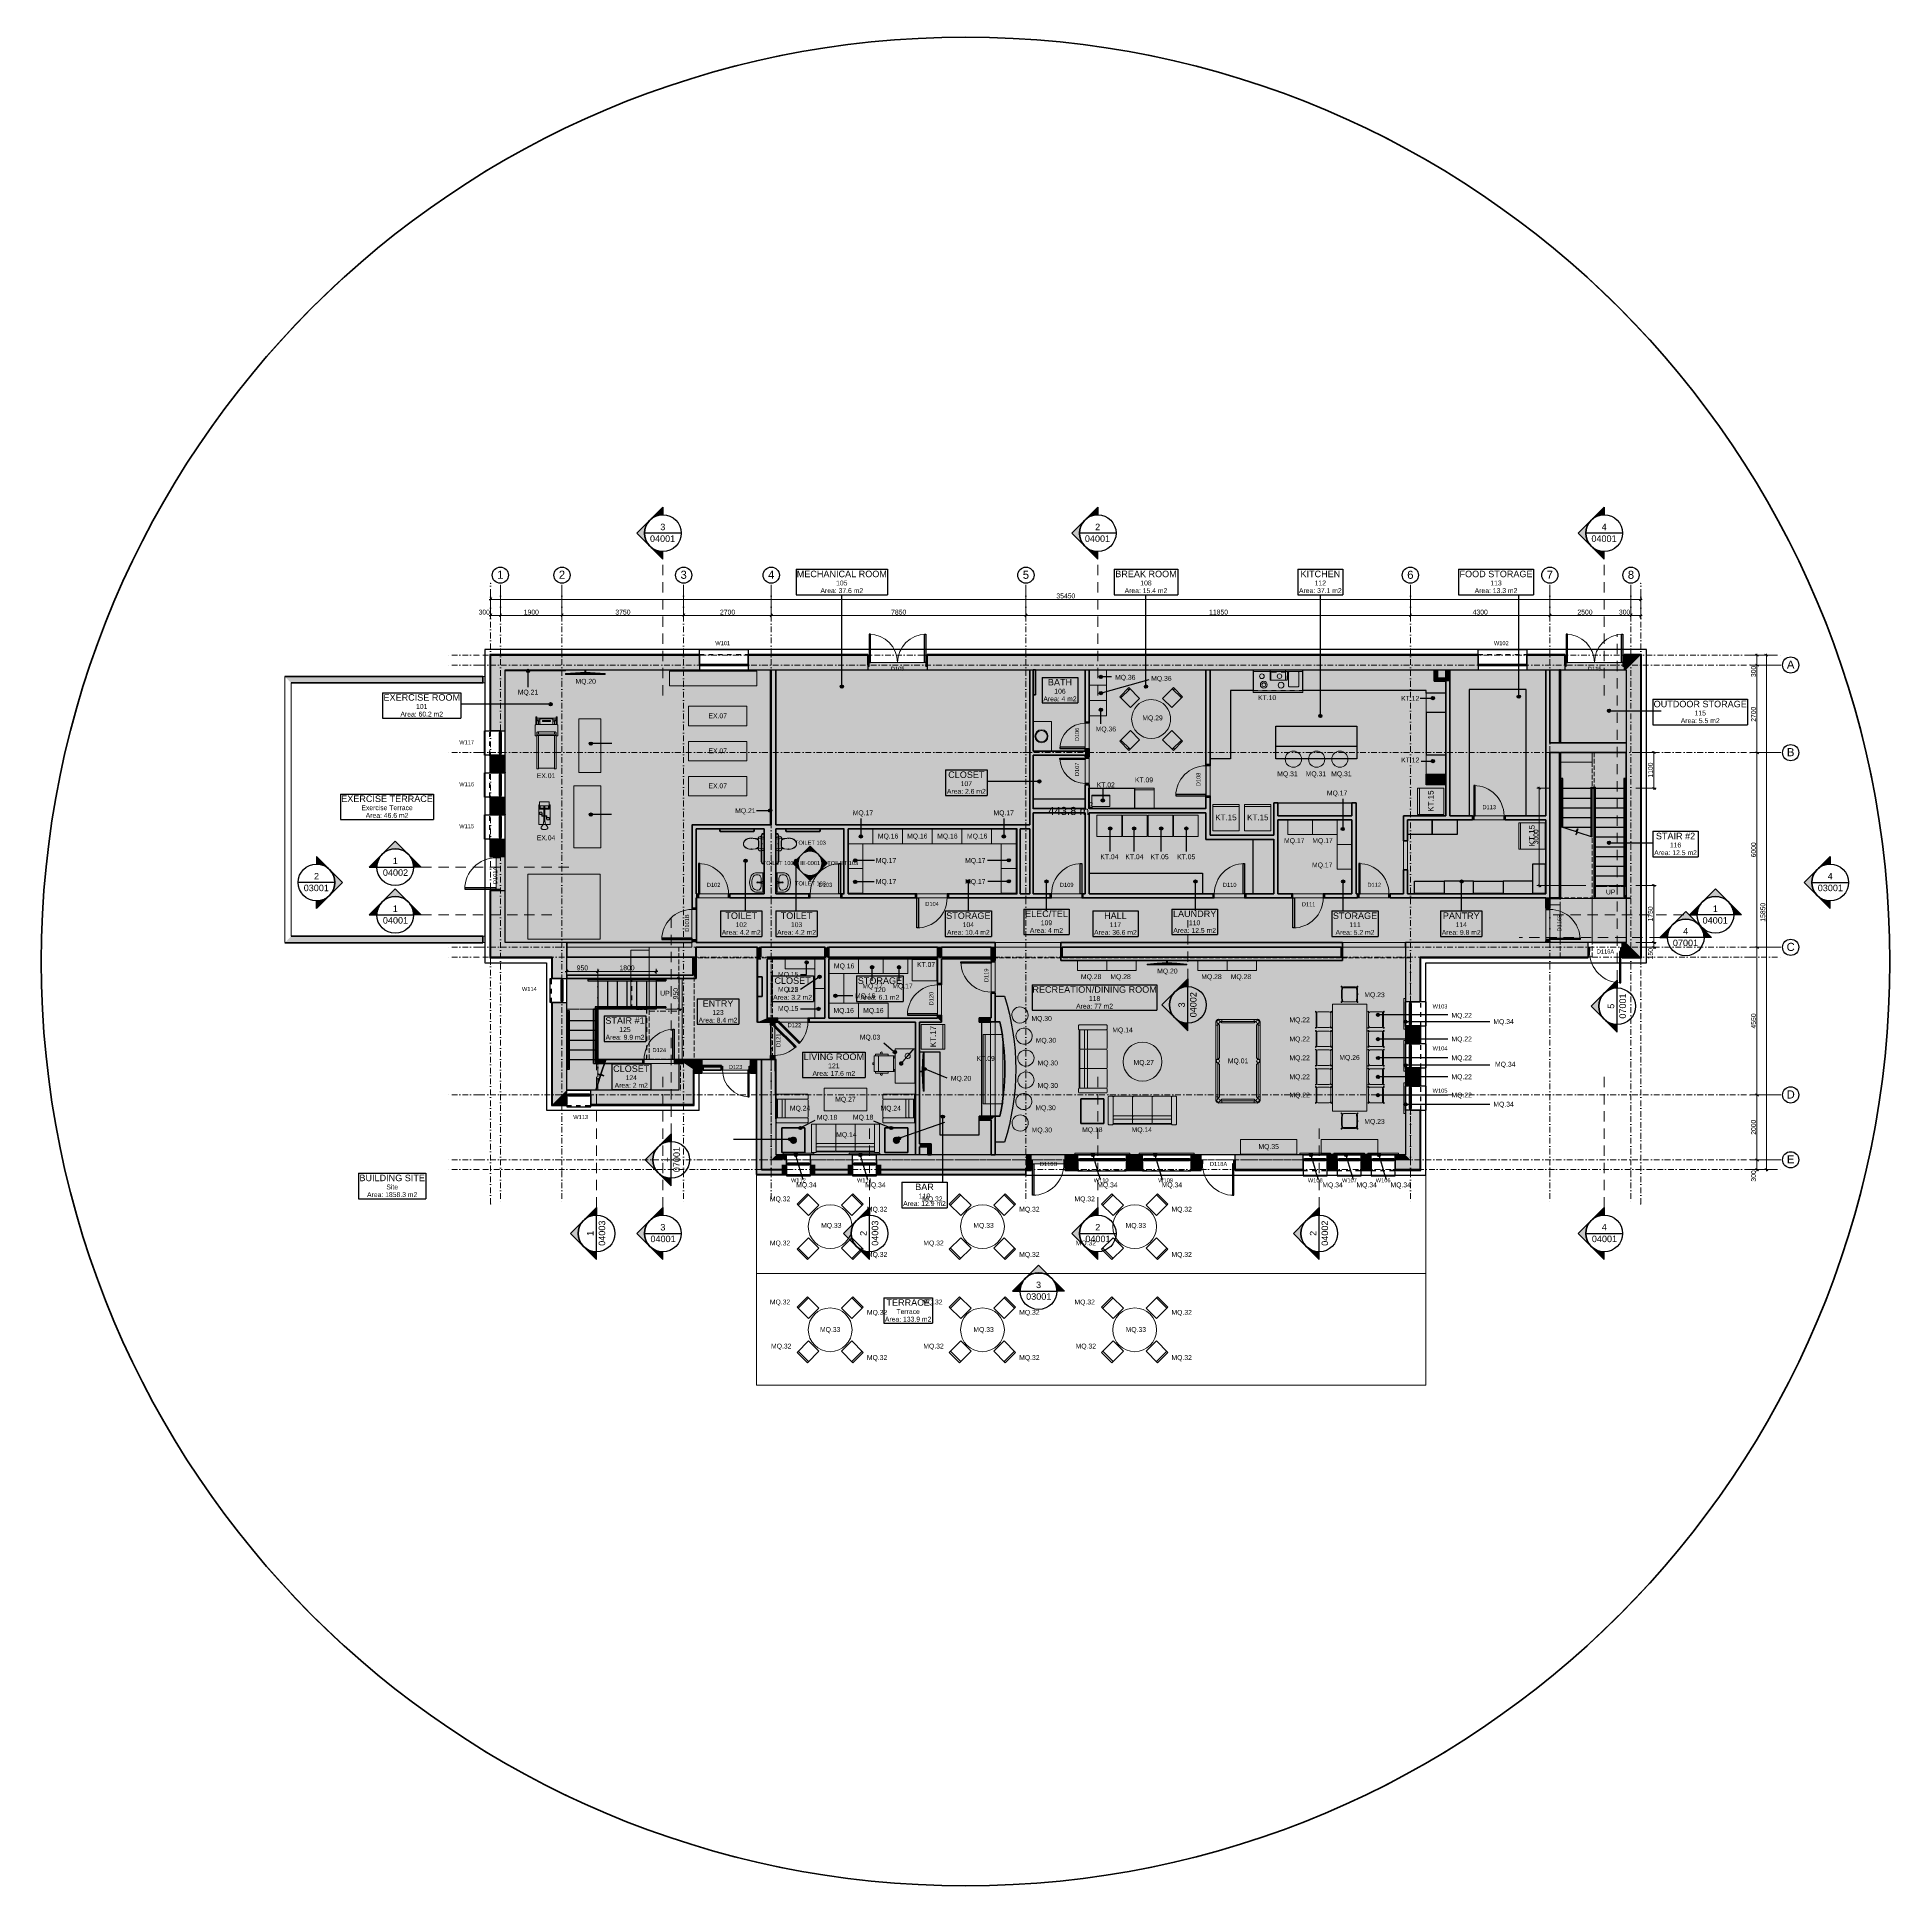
# Model space of a CAD drawing. Header units: millimetres. Extents: x -14278 to 97203, y -22378 to 34603.
# Drawn here: x -14278 to 42984, y -22378 to 34603 of the extents above; entities that cross this region are included whole.
import ezdxf
from ezdxf.enums import TextEntityAlignment as Align

# ---------------------------------------------------------------- set-up
doc = ezdxf.new("R2010")
doc.units = ezdxf.units.MM
doc.header["$MEASUREMENT"] = 0
for name, pattern in [('Dashed', [282.222223, 141.111112, -141.111112]), ('Dot & Dashed', [335.138881, 176.388884, -88.194442, 0, -70.555556]), ('Hidden Line', [195.611112, 141.111112, -54.5]), ('Long Dashed', [529.166651, 317.499995, -211.666656]), ('Wipeout_Contour', [1000, 0, -1000])]:
    doc.linetypes.add(name, pattern=pattern)
for name, color, linetype in [('A-Ee_25_10-M_WallsInternal', 7, 'Continuous'), ('A-Ee_40_20-M_GeneralFFAndEInternalFixed', 7, 'Continuous'), ('A-Zz_20_10_90-T_TextFFEInternal', 7, 'Continuous'), ('A-Zz_20_10_90-T_TextWindow', 7, 'Continuous'), ('A-Zz_50_10_90-P_BoundarySpace', 7, 'Continuous'), ('A-Zz_50_90_00-M_GrossInternal', 7, 'Continuous'), ('A-Zz_60_50_30-P_MarkerElevation', 7, 'Continuous'), ('A-Zz_60_50_30-P_MarkerInteriorElevation', 7, 'Continuous'), ('A-Zz_60_50_80-P_MarkerSection', 7, 'Continuous'), ('A-Zz_60_50_80-P_MarkerSectionStairs', 7, 'Continuous'), ('NewA-Ee_25_10-M_WallsExternal', 7, 'Continuous'), ('NewA-Ee_25_10-M_WallsInternal', 7, 'Continuous'), ('NewA-Ee_30_40-M_Floors', 7, 'Continuous'), ('NewA-Ee_30_60-M_Pavements', 7, 'Continuous'), ('NewA-Ee_35_10-M_StairsInternal', 7, 'Continuous'), ('NewA-Ee_35_10-M_StairsInternal2D', 7, 'Continuous'), ('NewA-Ee_40_20-M_GeneralFFAndEInternalCulinary', 7, 'Continuous'), ('NewA-Ee_40_20-M_GeneralFFAndEInternalEquipment', 7, 'Continuous'), ('NewA-Ee_40_20-M_GeneralFFAndEInternalFixed', 7, 'Continuous'), ('NewA-Ee_40_20-M_GeneralFFAndEInternalMovable', 7, 'Continuous'), ('NewA-Ee_40_20-M_GeneralFFAndEInternalSanitary', 7, 'Continuous'), ('NewA-SL-M_SpacesExternal', 7, 'Continuous'), ('NewA-SL-M_SpacesInternal', 7, 'Continuous'), ('NewA-Ss_30_25-M_CeilingAndSoffitSystems', 7, 'Continuous'), ('NewA-Zz_20_10_90-T_TextFFEInternal', 7, 'Continuous'), ('NewA-Zz_20_10_90-T_TextStair', 7, 'Continuous'), ('NewA-Zz_20_20-D_DimensionDetail', 7, 'Continuous'), ('NewA-Zz_20_20-D_DimensionGrid', 7, 'Continuous'), ('NewA-Zz_35_40_80-M_GridStructural', 7, 'Continuous'), ('NewA-Zz_50_10_70-P_BoundarySiteRed', 7, 'Continuous'), ('NewA-Zz_50_10_90-P_BoundarySpace', 7, 'Continuous'), ('NewA-Zz_50_90_00-M_GrossInternal', 7, 'Continuous')]:
    doc.layers.add(name, color=color, linetype=linetype)
doc.styles.add('GENERATED_STYLE_1', font='')
doc.styles.get('GENERATED_STYLE_1').set_extended_font_data('Arial')
doc.dimstyles.new('GENERATED_STYLE__1', dxfattribs={"dimtxt": 150, "dimasz": 76, "dimexe": 0.18, "dimexo": 300, "dimgap": 0.09, "dimtad": 1, "dimdec": 0, "dimzin": 0, "dimdsep": 46, "dimtxsty": 'GENERATED_STYLE_1', "dimblk": 'ARROWHEAD_2', "dimblk1": 'ARROWHEAD_2', "dimblk2": 'ARROWHEAD_2', "dimcen": 0.09, "dimclrd": 6, "dimclre": 6, "dimclrt": 7, "dimazin": 0, "dimtfac": 1, "dimtdec": 4, "dimtmove": 0, "dimatfit": 3, "dimfxl": 0, "dimtolj": 1, "dimtzin": 0, "dimarcsym": 0})
doc.dimstyles.new('GENERATED_STYLE__2', dxfattribs={"dimtxt": 150, "dimasz": 76, "dimexe": 0.18, "dimexo": 300, "dimgap": 0.09, "dimtad": 1, "dimtih": 1, "dimtoh": 1, "dimdec": 0, "dimzin": 0, "dimdsep": 46, "dimtxsty": 'GENERATED_STYLE_1', "dimblk": 'ARROWHEAD_2', "dimblk1": 'ARROWHEAD_2', "dimblk2": 'ARROWHEAD_2', "dimcen": 0.09, "dimclrd": 6, "dimclre": 6, "dimclrt": 7, "dimazin": 0, "dimtfac": 1, "dimtdec": 4, "dimtmove": 0, "dimatfit": 3, "dimfxl": 0, "dimtolj": 1, "dimtzin": 0, "dimarcsym": 0})

# ---------------------------------------------------------------- blocks, each defined once
blk = doc.blocks.new('Beam_1_1', base_point=(28050, 0))
at = {"layer": 'NewA-Ee_25_10-M_WallsExternal', "color": 6, "linetype": 'Hidden Line', "lineweight": 13}
for p, q in [((28050, 6225), (8350, 6225)), ((8350, 6225), (8350, 0)), ((28050, 6225), (28050, 0)), ((28050, 0), (8350, 0))]:
    blk.add_line(p, q, dxfattribs=at)
at = {"layer": 'NewA-Ee_25_10-M_WallsExternal', "color": 251, "linetype": 'Dot & Dashed', "lineweight": 13}
blk.add_line((28050, 0), (8350, 0), dxfattribs=at)
blk = doc.blocks.new('Beam_2_1', base_point=(8392, 3098))
at = {"layer": 'NewA-Ee_25_10-M_WallsExternal', "color": 6, "linetype": 'Hidden Line', "lineweight": 13}
for p, q in [((8392, 6225), (5975, 6225)), ((5975, 6225), (5975, 3092)), ((8392, 6225), (8392, 3092)), ((8392, 3092), (5975, 3092))]:
    blk.add_line(p, q, dxfattribs=at)
at = {"layer": 'NewA-Ee_25_10-M_WallsExternal', "color": 251, "linetype": 'Dot & Dashed', "lineweight": 13}
blk.add_line((8392, 3098), (5975, 3098), dxfattribs=at)
blk = doc.blocks.new('STAIR #2_116_1_1', base_point=(36224, 9772))
at = {"layer": 'NewA-SL-M_SpacesInternal', "color": 253, "linetype": 'Continuous', "lineweight": 13}
for p, q in [((32674, 12550), (32674, 8050)), ((34700, 12550), (32674, 12550)), ((34700, 6700), (34700, 12550)), ((32674, 8050), (32350, 8050)), ((32350, 8050), (32350, 6700)), ((32350, 6700), (34700, 6700))]:
    blk.add_line(p, q, dxfattribs=at)
at = {"layer": 'NewA-SL-M_SpacesInternal', "linetype": 'Continuous'}
for p, q in [((35528, 10126), (35528, 9811)), ((35528, 10126), (36920, 10126)), ((35528, 9811), (35528, 9576)), ((36920, 10126), (36920, 9811)), ((36920, 9811), (36920, 9576)), ((35528, 9576), (35528, 9340)), ((35528, 9340), (36920, 9340)), ((36920, 9576), (36920, 9340))]:
    blk.add_line(p, q, dxfattribs=at)
at = {"layer": 'NewA-SL-M_SpacesInternal', "color": 5, "lineweight": 70, "style": 'GENERATED_STYLE_1'}
for tag, height, p in [('ROOM_NAME', 200, (36224, 10080)), ('ROOM_NUMBER', 150, (36224, 9777)), ('adj_text', 150, (36224, 9541))]:
    blk.add_attdef(tag, text='', height=height, dxfattribs=at).set_placement(p, align=Align.TOP_CENTER)
blk = doc.blocks.new('Door 19')
at = {"layer": 'NewA-Ee_25_10-M_WallsInternal', "linetype": 'Continuous', "lineweight": 13}
for points in [[(465, 930), (420, 930), (420, 0), (465, 0)], [(-465, -125), (-465, 0), (-505, 0), (-505, -125)], [(505, -125), (505, 0), (465, 0), (465, -125)]]:
    blk.add_hatch(color=255, dxfattribs=at).paths.add_polyline_path(points)
at = {"layer": 'NewA-Ee_25_10-M_WallsInternal', "linetype": 'Continuous'}
for p, q in [((420, 0), (420, 930)), ((420, 930), (465, 930)), ((465, 930), (465, 0)), ((-465, 0), (-505, 0)), ((-505, 0), (-505, -125)), ((-465, -125), (-465, 0)), ((465, 0), (420, 0)), ((505, 0), (465, 0)), ((465, 0), (465, -125)), ((505, -125), (505, 0)), ((-505, -125), (-465, -125)), ((465, -125), (505, -125))]:
    blk.add_line(p, q, dxfattribs=at)
at = {"layer": 'NewA-Ee_25_10-M_WallsInternal', "color": 92, "linetype": 'Continuous', "lineweight": 35}
for p, q in [((-505, 0), (-505, -125)), ((505, 0), (505, -125))]:
    blk.add_line(p, q, dxfattribs=at)
at = {"layer": 'NewA-Ee_25_10-M_WallsInternal', "color": 6, "linetype": 'Continuous', "lineweight": 13}
blk.add_arc((465, 0), 930, 90, 180, dxfattribs=at)
blk = doc.blocks.new('D Marker 19')
at = {"layer": 'NewA-Ee_25_10-M_WallsInternal', "style": 'GENERATED_STYLE_1'}
blk.add_attdef('AC_WIDO_ID', text='', height=125, dxfattribs=at).set_placement((-262, 95), align=Align.BOTTOM_LEFT)
blk = doc.blocks.new('Wall_1_1', base_point=(5650, 3093))
at = {"layer": 'NewA-Ee_25_10-M_WallsInternal', "linetype": 'Continuous', "lineweight": 13}
for points in [[(2875, 2968), (4390, 2968), (4390, 3093), (3000, 3093)], [(5400, 2968), (5650, 2968), (5650, 3093), (5400, 3093)]]:
    blk.add_hatch(color=6, dxfattribs=at).paths.add_polyline_path(points)
at = {"layer": 'NewA-Ee_25_10-M_WallsInternal', "color": 92, "linetype": 'Continuous', "lineweight": 35}
for p, q in [((4390, 3093), (4390, 2968)), ((5400, 3093), (5400, 2968))]:
    blk.add_line(p, q, dxfattribs=at)
at = {"layer": 'NewA-Ee_25_10-M_WallsInternal', "color": 92, "linetype": 'Continuous', "lineweight": 35, "flags": 128}
for points in [[(2875, 2968), (4390, 2968)], [(4390, 3093), (3000, 3093)], [(5650, 3093), (5400, 3093)], [(5400, 2968), (5650, 2968)], [(5650, 2968), (5650, 3093)]]:
    blk.add_lwpolyline(points, dxfattribs=at)
at = {"layer": 'NewA-Ee_25_10-M_WallsInternal', "linetype": 'Continuous', "zscale": 1000}
blk.add_blockref('Door 19', (4895, 3093), dxfattribs=at)
at = {"layer": 'NewA-Ee_25_10-M_WallsInternal'}
ref = blk.add_blockref('D Marker 19', (4895, 2968), dxfattribs=dict(at, rotation=180))
ref.add_attrib('AC_WIDO_ID', 'D124', dxfattribs={"color": 7, "height": 125, "rotation": 360, "style": 'GENERATED_STYLE_1'}).set_placement((4690, 3282), align=Align.BOTTOM_LEFT)
blk = doc.blocks.new('Wall_2_1', base_point=(3000, 3093))
at = {"layer": 'NewA-Ee_25_10-M_WallsInternal', "linetype": 'Continuous', "lineweight": 13}
blk.add_hatch(color=6, dxfattribs=at).paths.add_polyline_path([(3000, 3093), (3000, 4643), (2875, 4643), (2875, 2968)])
at = {"layer": 'NewA-Ee_25_10-M_WallsInternal', "color": 92, "linetype": 'Continuous', "lineweight": 35, "flags": 128}
for points in [[(3000, 4643), (2875, 4643)], [(2875, 4643), (2875, 2968)], [(3000, 3093), (3000, 4643)]]:
    blk.add_lwpolyline(points, dxfattribs=at)
blk = doc.blocks.new('STORAGE_111_2_1', base_point=(26344, 7316))
at = {"layer": 'NewA-SL-M_SpacesInternal', "color": 253, "linetype": 'Continuous', "lineweight": 13}
for p, q in [((26250, 10480), (23963, 10480)), ((23963, 10480), (23963, 8200)), ((26250, 8200), (26250, 10480)), ((23963, 8200), (26250, 8200))]:
    blk.add_line(p, q, dxfattribs=at)
at = {"layer": 'NewA-SL-M_SpacesInternal', "linetype": 'Continuous'}
for p, q in [((25626, 7670), (25626, 7355)), ((25626, 7670), (27062, 7670)), ((27062, 7670), (27062, 7355)), ((25626, 7355), (25626, 7120)), ((25626, 7120), (25626, 6884)), ((25626, 6884), (27062, 6884)), ((27062, 7355), (27062, 7120)), ((27062, 7120), (27062, 6884))]:
    blk.add_line(p, q, dxfattribs=at)
at = {"layer": 'NewA-SL-M_SpacesInternal', "color": 5, "lineweight": 70, "style": 'GENERATED_STYLE_1'}
for tag, height, p in [('ROOM_NAME', 200, (26344, 7624)), ('ROOM_NUMBER', 150, (26344, 7321)), ('adj_text', 150, (26344, 7085))]:
    blk.add_attdef(tag, text='', height=height, dxfattribs=at).set_placement(p, align=Align.TOP_CENTER)
blk = doc.blocks.new('LAUNDRY_110_3_1', base_point=(21401, 7375))
at = {"layer": 'NewA-SL-M_SpacesInternal', "color": 253, "linetype": 'Continuous', "lineweight": 13}
for p, q in [((21751, 10698), (18150, 10698)), ((18150, 10698), (18150, 8200)), ((21751, 9877), (21751, 10698)), ((23838, 9878), (21751, 9877)), ((23838, 8200), (23838, 9878)), ((18150, 8200), (23838, 8200))]:
    blk.add_line(p, q, dxfattribs=at)
at = {"layer": 'NewA-SL-M_SpacesInternal', "linetype": 'Continuous'}
for p, q in [((20698, 7729), (20698, 7415)), ((20698, 7729), (22104, 7729)), ((22104, 7729), (22104, 7415)), ((20698, 7415), (20698, 7179)), ((20698, 7179), (20698, 6943)), ((20698, 6943), (22104, 6943)), ((22104, 7415), (22104, 7179)), ((22104, 7179), (22104, 6943))]:
    blk.add_line(p, q, dxfattribs=at)
at = {"layer": 'NewA-SL-M_SpacesInternal', "color": 5, "lineweight": 70, "style": 'GENERATED_STYLE_1'}
for tag, height, p in [('ROOM_NAME', 200, (21401, 7683)), ('ROOM_NUMBER', 150, (21401, 7380)), ('adj_text', 150, (21401, 7145))]:
    blk.add_attdef(tag, text='', height=height, dxfattribs=at).set_placement(p, align=Align.TOP_CENTER)
blk = doc.blocks.new('BREAK ROOM_108_4_1', base_point=(19901, 17849))
at = {"layer": 'NewA-SL-M_SpacesInternal', "linetype": 'Continuous'}
for p, q in [((18921, 18203), (18921, 17889)), ((18921, 18203), (20881, 18203)), ((18921, 17889), (18921, 17653)), ((20881, 18203), (20881, 17889)), ((20881, 17889), (20881, 17653)), ((18921, 17653), (18921, 17417)), ((18921, 17417), (20881, 17417)), ((20881, 17653), (20881, 17417))]:
    blk.add_line(p, q, dxfattribs=at)
at = {"layer": 'NewA-SL-M_SpacesInternal', "color": 253, "linetype": 'Continuous', "lineweight": 13}
for p, q in [((21751, 15100), (18150, 15100)), ((18150, 15100), (18150, 10823)), ((21751, 10823), (21751, 15100)), ((18150, 10823), (21751, 10823))]:
    blk.add_line(p, q, dxfattribs=at)
at = {"layer": 'NewA-SL-M_SpacesInternal', "color": 5, "lineweight": 70, "style": 'GENERATED_STYLE_1'}
for tag, height, p in [('ROOM_NAME', 200, (19901, 18157)), ('ROOM_NUMBER', 150, (19901, 17854)), ('adj_text', 150, (19901, 17619))]:
    blk.add_attdef(tag, text='', height=height, dxfattribs=at).set_placement(p, align=Align.TOP_CENTER)
blk = doc.blocks.new('KITCHEN_112_5_1', base_point=(25276, 17849))
at = {"layer": 'NewA-SL-M_SpacesInternal', "linetype": 'Continuous'}
for p, q in [((24580, 18203), (24580, 17889)), ((24580, 18203), (25972, 18203)), ((24580, 17889), (24580, 17653)), ((25972, 18203), (25972, 17889)), ((25972, 17889), (25972, 17653)), ((24580, 17653), (24580, 17417)), ((24580, 17417), (25972, 17417)), ((25972, 17653), (25972, 17417))]:
    blk.add_line(p, q, dxfattribs=at)
at = {"layer": 'NewA-SL-M_SpacesInternal', "color": 253, "linetype": 'Continuous', "lineweight": 13}
for p, q in [((21876, 15100), (21876, 10003)), ((28784, 15100), (21876, 15100)), ((28784, 14750), (28784, 15100)), ((29139, 14750), (28784, 14750)), ((29139, 10605), (29139, 14750)), ((23838, 10003), (23838, 11003)), ((23838, 11003), (23963, 11003)), ((23963, 11003), (23963, 10605)), ((26250, 10605), (26250, 11003)), ((26250, 11003), (26375, 11003)), ((26375, 11003), (26375, 8200)), ((23963, 10605), (26250, 10605)), ((27840, 8200), (27840, 10605)), ((27840, 10605), (29139, 10605)), ((21876, 10003), (23838, 10003)), ((26375, 8200), (27840, 8200))]:
    blk.add_line(p, q, dxfattribs=at)
at = {"layer": 'NewA-SL-M_SpacesInternal', "color": 5, "lineweight": 70, "style": 'GENERATED_STYLE_1'}
for tag, height, p in [('ROOM_NAME', 200, (25276, 18157)), ('ROOM_NUMBER', 150, (25276, 17854)), ('adj_text', 150, (25276, 17619))]:
    blk.add_attdef(tag, text='', height=height, dxfattribs=at).set_placement(p, align=Align.TOP_CENTER)
blk = doc.blocks.new('PANTRY_114_6_1', base_point=(29619, 7316))
at = {"layer": 'NewA-SL-M_SpacesInternal', "color": 253, "linetype": 'Continuous', "lineweight": 13}
for p, q in [((32225, 10480), (27965, 10480)), ((27965, 10480), (27965, 8200)), ((32225, 8200), (32225, 10480)), ((27965, 8200), (32225, 8200))]:
    blk.add_line(p, q, dxfattribs=at)
at = {"layer": 'NewA-SL-M_SpacesInternal', "linetype": 'Continuous'}
for p, q in [((28980, 7670), (28980, 7355)), ((28980, 7670), (30258, 7670)), ((30258, 7670), (30258, 7355)), ((28980, 7355), (28980, 7120)), ((28980, 7120), (28980, 6884)), ((28980, 6884), (30258, 6884)), ((30258, 7355), (30258, 7120)), ((30258, 7120), (30258, 6884))]:
    blk.add_line(p, q, dxfattribs=at)
at = {"layer": 'NewA-SL-M_SpacesInternal', "color": 5, "lineweight": 70, "style": 'GENERATED_STYLE_1'}
for tag, height, p in [('ROOM_NAME', 200, (29619, 7624)), ('ROOM_NUMBER', 150, (29619, 7321)), ('adj_text', 150, (29619, 7085))]:
    blk.add_attdef(tag, text='', height=height, dxfattribs=at).set_placement(p, align=Align.TOP_CENTER)
blk = doc.blocks.new('FOOD STORAGE_113_7_1', base_point=(30691, 17849))
at = {"layer": 'NewA-SL-M_SpacesInternal', "linetype": 'Continuous'}
for p, q in [((29539, 18203), (29539, 17889)), ((29539, 18203), (31843, 18203)), ((29539, 17889), (29539, 17653)), ((31843, 18203), (31843, 17889)), ((31843, 17889), (31843, 17653)), ((29539, 17653), (29539, 17417)), ((29539, 17417), (31843, 17417)), ((31843, 17653), (31843, 17417))]:
    blk.add_line(p, q, dxfattribs=at)
at = {"layer": 'NewA-SL-M_SpacesInternal', "color": 253, "linetype": 'Continuous', "lineweight": 13}
for p, q in [((29264, 15100), (29264, 10605)), ((32225, 15100), (29264, 15100)), ((32225, 10605), (32225, 15100)), ((29264, 10605), (32225, 10605))]:
    blk.add_line(p, q, dxfattribs=at)
at = {"layer": 'NewA-SL-M_SpacesInternal', "color": 5, "lineweight": 70, "style": 'GENERATED_STYLE_1'}
for tag, height, p in [('ROOM_NAME', 200, (30691, 18157)), ('ROOM_NUMBER', 150, (30691, 17854)), ('adj_text', 150, (30691, 17619))]:
    blk.add_attdef(tag, text='', height=height, dxfattribs=at).set_placement(p, align=Align.TOP_CENTER)
blk = doc.blocks.new('OUTDOOR STORAGE_115_8_1', base_point=(36985, 13841))
at = {"layer": 'NewA-SL-M_SpacesInternal', "color": 253, "linetype": 'Continuous', "lineweight": 13}
for p, q in [((34700, 15100), (32350, 15100)), ((32350, 15100), (32350, 12850)), ((34700, 12850), (34700, 15100)), ((32350, 12850), (34700, 12850))]:
    blk.add_line(p, q, dxfattribs=at)
at = {"layer": 'NewA-SL-M_SpacesInternal', "linetype": 'Continuous'}
for p, q in [((35528, 14194), (35528, 13880)), ((35528, 14194), (38442, 14194)), ((35528, 13880), (35528, 13644)), ((38442, 14194), (38442, 13880)), ((38442, 13880), (38442, 13644)), ((35528, 13644), (35528, 13409)), ((35528, 13409), (38442, 13409)), ((38442, 13644), (38442, 13409))]:
    blk.add_line(p, q, dxfattribs=at)
at = {"layer": 'NewA-SL-M_SpacesInternal', "color": 5, "lineweight": 70, "style": 'GENERATED_STYLE_1'}
for tag, height, p in [('ROOM_NAME', 200, (36985, 14149)), ('ROOM_NUMBER', 150, (36985, 13846)), ('adj_text', 150, (36985, 13610))]:
    blk.add_attdef(tag, text='', height=height, dxfattribs=at).set_placement(p, align=Align.TOP_CENTER)
blk = doc.blocks.new('HALL_117_9_1', base_point=(18959, 7316))
at = {"layer": 'NewA-SL-M_SpacesInternal', "color": 253, "linetype": 'Continuous', "lineweight": 13}
for p, q in [((32225, 8075), (6032, 8075)), ((6032, 8075), (6032, 6700)), ((32225, 6700), (32225, 8075)), ((6032, 6700), (6033, 6700)), ((6033, 6700), (27900, 6700)), ((27900, 6700), (32225, 6700))]:
    blk.add_line(p, q, dxfattribs=at)
at = {"layer": 'NewA-SL-M_SpacesInternal', "linetype": 'Continuous'}
for p, q in [((18263, 7670), (18263, 7355)), ((18263, 7670), (19655, 7670)), ((19655, 7670), (19655, 7355)), ((18263, 7355), (18263, 7120)), ((18263, 7120), (18263, 6884)), ((18263, 6884), (19655, 6884)), ((19655, 7355), (19655, 7120)), ((19655, 7120), (19655, 6884))]:
    blk.add_line(p, q, dxfattribs=at)
at = {"layer": 'NewA-SL-M_SpacesInternal', "color": 5, "lineweight": 70, "style": 'GENERATED_STYLE_1'}
for tag, height, p in [('ROOM_NAME', 200, (18959, 7624)), ('ROOM_NUMBER', 150, (18959, 7321)), ('adj_text', 150, (18959, 7085))]:
    blk.add_attdef(tag, text='', height=height, dxfattribs=at).set_placement(p, align=Align.TOP_CENTER)
blk = doc.blocks.new('ELEC_TEL_109_10_1', base_point=(16834, 7375))
at = {"layer": 'NewA-SL-M_SpacesInternal', "color": 253, "linetype": 'Continuous', "lineweight": 13}
for p, q in [((16425, 10698), (16425, 8200)), ((18025, 10698), (16425, 10698)), ((18025, 8200), (18025, 10698)), ((16425, 8200), (18025, 8200))]:
    blk.add_line(p, q, dxfattribs=at)
at = {"layer": 'NewA-SL-M_SpacesInternal', "linetype": 'Continuous'}
for p, q in [((16136, 7729), (16136, 7415)), ((16136, 7729), (17532, 7729)), ((17532, 7729), (17532, 7415)), ((16136, 7415), (16136, 7179)), ((16136, 7179), (16136, 6943)), ((16136, 6943), (17532, 6943)), ((17532, 7415), (17532, 7179)), ((17532, 7179), (17532, 6943))]:
    blk.add_line(p, q, dxfattribs=at)
at = {"layer": 'NewA-SL-M_SpacesInternal', "color": 5, "lineweight": 70, "style": 'GENERATED_STYLE_1'}
for tag, height, p in [('ROOM_NAME', 200, (16834, 7683)), ('ROOM_NUMBER', 150, (16834, 7380)), ('adj_text', 150, (16834, 7145))]:
    blk.add_attdef(tag, text='', height=height, dxfattribs=at).set_placement(p, align=Align.TOP_CENTER)
blk = doc.blocks.new('CLOSET_107_11_1', base_point=(14364, 11664))
at = {"layer": 'NewA-SL-M_SpacesInternal', "color": 253, "linetype": 'Continuous', "lineweight": 13}
for p, q in [((16425, 12473), (16425, 10823)), ((18025, 12473), (16425, 12473)), ((18025, 10823), (18025, 12473)), ((16425, 10823), (18025, 10823))]:
    blk.add_line(p, q, dxfattribs=at)
at = {"layer": 'NewA-SL-M_SpacesInternal', "linetype": 'Continuous'}
for p, q in [((13725, 12017), (13725, 11703)), ((13725, 12017), (15002, 12017)), ((13725, 11703), (13725, 11467)), ((13725, 11467), (13725, 11231)), ((15002, 12017), (15002, 11703)), ((15002, 11703), (15002, 11467)), ((15002, 11467), (15002, 11231)), ((13725, 11231), (15002, 11231))]:
    blk.add_line(p, q, dxfattribs=at)
at = {"layer": 'NewA-SL-M_SpacesInternal', "color": 5, "lineweight": 70, "style": 'GENERATED_STYLE_1'}
for tag, height, p in [('ROOM_NAME', 200, (14364, 11971)), ('ROOM_NUMBER', 150, (14364, 11669)), ('adj_text', 150, (14364, 11433))]:
    blk.add_attdef(tag, text='', height=height, dxfattribs=at).set_placement(p, align=Align.TOP_CENTER)
blk = doc.blocks.new('BATH_106_12_1', base_point=(17250, 14513))
at = {"layer": 'NewA-SL-M_SpacesInternal', "color": 253, "linetype": 'Continuous', "lineweight": 13}
for p, q in [((16425, 15100), (16425, 12598)), ((18025, 15100), (16425, 15100)), ((18025, 12598), (18025, 15100)), ((16425, 12598), (18025, 12598))]:
    blk.add_line(p, q, dxfattribs=at)
at = {"layer": 'NewA-SL-M_SpacesInternal', "linetype": 'Continuous'}
for p, q in [((16697, 14867), (16697, 14553)), ((16697, 14867), (17803, 14867)), ((16697, 14553), (16697, 14317)), ((16697, 14317), (16697, 14081)), ((17803, 14867), (17803, 14553)), ((17803, 14553), (17803, 14317)), ((17803, 14317), (17803, 14081)), ((16697, 14081), (17803, 14081))]:
    blk.add_line(p, q, dxfattribs=at)
at = {"layer": 'NewA-SL-M_SpacesInternal', "color": 5, "lineweight": 70, "style": 'GENERATED_STYLE_1'}
for tag, height, p in [('ROOM_NAME', 200, (17250, 14821)), ('ROOM_NUMBER', 150, (17250, 14518)), ('adj_text', 150, (17250, 14283))]:
    blk.add_attdef(tag, text='', height=height, dxfattribs=at).set_placement(p, align=Align.TOP_CENTER)
blk = doc.blocks.new('MECHANICAL ROOM_105_13_1', base_point=(10525, 17849))
at = {"layer": 'NewA-SL-M_SpacesInternal', "linetype": 'Continuous'}
for p, q in [((9116, 18203), (9116, 17889)), ((9116, 18203), (11934, 18203)), ((9116, 17889), (9116, 17653)), ((11934, 18203), (11934, 17889)), ((11934, 17889), (11934, 17653)), ((9116, 17653), (9116, 17417)), ((9116, 17417), (11934, 17417)), ((11934, 17653), (11934, 17417))]:
    blk.add_line(p, q, dxfattribs=at)
at = {"layer": 'NewA-SL-M_SpacesInternal', "color": 253, "linetype": 'Continuous', "lineweight": 13}
for p, q in [((16325, 15100), (8493, 15100)), ((8493, 15100), (8493, 10323)), ((16325, 10323), (16325, 15100)), ((8493, 10323), (16325, 10323))]:
    blk.add_line(p, q, dxfattribs=at)
at = {"layer": 'NewA-SL-M_SpacesInternal', "color": 5, "lineweight": 70, "style": 'GENERATED_STYLE_1'}
for tag, height, p in [('ROOM_NAME', 200, (10525, 18157)), ('ROOM_NUMBER', 150, (10525, 17854)), ('adj_text', 150, (10525, 17619))]:
    blk.add_attdef(tag, text='', height=height, dxfattribs=at).set_placement(p, align=Align.TOP_CENTER)
blk = doc.blocks.new('STORAGE_104_14_1', base_point=(14426, 7317))
at = {"layer": 'NewA-SL-M_SpacesInternal', "color": 253, "linetype": 'Continuous', "lineweight": 13}
for p, q in [((15925, 10198), (10718, 10198)), ((10718, 10198), (10718, 8200)), ((15925, 8200), (15925, 10198)), ((10718, 8200), (15925, 8200))]:
    blk.add_line(p, q, dxfattribs=at)
at = {"layer": 'NewA-SL-M_SpacesInternal', "linetype": 'Continuous'}
for p, q in [((13708, 7671), (13708, 7356)), ((13708, 7671), (15144, 7671)), ((15144, 7671), (15144, 7356)), ((13708, 7356), (13708, 7121)), ((13708, 7121), (13708, 6885)), ((13708, 6885), (15144, 6885)), ((15144, 7356), (15144, 7121)), ((15144, 7121), (15144, 6885))]:
    blk.add_line(p, q, dxfattribs=at)
at = {"layer": 'NewA-SL-M_SpacesInternal', "color": 5, "lineweight": 70, "style": 'GENERATED_STYLE_1'}
for tag, height, p in [('ROOM_NAME', 200, (14426, 7625)), ('ROOM_NUMBER', 150, (14426, 7322)), ('adj_text', 150, (14426, 7086))]:
    blk.add_attdef(tag, text='', height=height, dxfattribs=at).set_placement(p, align=Align.TOP_CENTER)
blk = doc.blocks.new('TOILET_103_15_1', base_point=(9130, 7317))
at = {"layer": 'NewA-SL-M_SpacesInternal', "color": 253, "linetype": 'Continuous', "lineweight": 13}
for p, q in [((10593, 10198), (8492, 10198)), ((8492, 10198), (8492, 8200)), ((10593, 8200), (10593, 10198)), ((8492, 8200), (10593, 8200))]:
    blk.add_line(p, q, dxfattribs=at)
at = {"layer": 'NewA-SL-M_SpacesInternal', "linetype": 'Continuous'}
for p, q in [((8491, 7671), (8491, 7356)), ((8491, 7671), (9769, 7671)), ((9769, 7671), (9769, 7356)), ((8491, 7356), (8491, 7121)), ((8491, 7121), (8491, 6885)), ((8491, 6885), (9769, 6885)), ((9769, 7356), (9769, 7121)), ((9769, 7121), (9769, 6885))]:
    blk.add_line(p, q, dxfattribs=at)
at = {"layer": 'NewA-SL-M_SpacesInternal', "color": 5, "lineweight": 70, "style": 'GENERATED_STYLE_1'}
for tag, height, p in [('ROOM_NAME', 200, (9130, 7625)), ('ROOM_NUMBER', 150, (9130, 7322)), ('adj_text', 150, (9130, 7086))]:
    blk.add_attdef(tag, text='', height=height, dxfattribs=at).set_placement(p, align=Align.TOP_CENTER)
blk = doc.blocks.new('TOILET_102_16_1', base_point=(7425, 7317))
at = {"layer": 'NewA-SL-M_SpacesInternal', "color": 253, "linetype": 'Continuous', "lineweight": 13}
for p, q in [((8132, 10198), (6032, 10198)), ((6032, 10198), (6032, 8200)), ((8132, 8200), (8132, 10198)), ((6032, 8200), (8132, 8200))]:
    blk.add_line(p, q, dxfattribs=at)
at = {"layer": 'NewA-SL-M_SpacesInternal', "linetype": 'Continuous'}
for p, q in [((6787, 7671), (6787, 7356)), ((6787, 7671), (8064, 7671)), ((8064, 7671), (8064, 7356)), ((6787, 7356), (6787, 7121)), ((6787, 7121), (6787, 6885)), ((6787, 6885), (8064, 6885)), ((8064, 7356), (8064, 7121)), ((8064, 7121), (8064, 6885))]:
    blk.add_line(p, q, dxfattribs=at)
at = {"layer": 'NewA-SL-M_SpacesInternal', "color": 5, "lineweight": 70, "style": 'GENERATED_STYLE_1'}
for tag, height, p in [('ROOM_NAME', 200, (7425, 7625)), ('ROOM_NUMBER', 150, (7425, 7322)), ('adj_text', 150, (7425, 7086))]:
    blk.add_attdef(tag, text='', height=height, dxfattribs=at).set_placement(p, align=Align.TOP_CENTER)
blk = doc.blocks.new('EXERCISE ROOM_101_17_1', base_point=(-2422, 14043))
at = {"layer": 'NewA-SL-M_SpacesInternal', "color": 253, "linetype": 'Continuous', "lineweight": 13}
for p, q in [((8343, 15100), (150, 15100)), ((150, 15100), (150, 6700)), ((8343, 10323), (8343, 15100)), ((5907, 6700), (5907, 10323)), ((5907, 10323), (8343, 10323)), ((150, 6700), (2050, 6700)), ((2050, 6700), (5907, 6700))]:
    blk.add_line(p, q, dxfattribs=at)
at = {"layer": 'NewA-SL-M_SpacesInternal', "linetype": 'Continuous'}
for p, q in [((-3631, 14397), (-3631, 14082)), ((-3631, 14397), (-1214, 14397)), ((-1214, 14397), (-1214, 14082)), ((-3631, 14082), (-3631, 13847)), ((-3631, 13847), (-3631, 13611)), ((-1214, 14082), (-1214, 13847)), ((-1214, 13847), (-1214, 13611)), ((-3631, 13611), (-1214, 13611))]:
    blk.add_line(p, q, dxfattribs=at)
at = {"layer": 'NewA-SL-M_SpacesInternal', "color": 5, "lineweight": 70, "style": 'GENERATED_STYLE_1'}
for tag, height, p in [('ROOM_NAME', 200, (-2422, 14351)), ('ROOM_NUMBER', 150, (-2422, 14048)), ('adj_text', 150, (-2422, 13812))]:
    blk.add_attdef(tag, text='', height=height, dxfattribs=at).set_placement(p, align=Align.TOP_CENTER)
blk = doc.blocks.new('RECREATION_DINING ROOM_118_18_1', base_point=(18506, 5622))
at = {"layer": 'NewA-SL-M_SpacesInternal', "color": 253, "linetype": 'Continuous', "lineweight": 13}
for p, q in [((17274, 6550), (15250, 6550)), ((15250, 6550), (15250, 4248)), ((17274, 6144), (17274, 6550)), ((27900, 6550), (25956, 6550)), ((25956, 6550), (25956, 6144)), ((27900, 150), (27900, 6550)), ((25956, 6144), (17274, 6144)), ((15250, 4248), (15401, 4248)), ((15401, 1348), (15250, 1348)), ((15250, 1348), (15250, 150)), ((15250, 150), (16200, 150)), ((16200, 150), (27900, 150))]:
    blk.add_line(p, q, dxfattribs=at)
at = {"layer": 'NewA-SL-M_SpacesInternal', "linetype": 'Continuous'}
for p, q in [((16396, 5395), (16396, 5081)), ((16396, 5395), (20239, 5395)), ((20239, 5395), (20239, 5081)), ((16396, 5081), (16396, 4845)), ((16396, 4845), (16396, 4609)), ((16396, 4609), (20239, 4609)), ((20239, 5081), (20239, 4845)), ((20239, 4845), (20239, 4609))]:
    blk.add_line(p, q, dxfattribs=at)
at = {"layer": 'NewA-SL-M_SpacesInternal', "color": 253, "linetype": 'Continuous', "lineweight": 13}
blk.add_arc((8431, 2798), 7119, 348.2458, 11.7542, dxfattribs=at)
at = {"layer": 'NewA-SL-M_SpacesInternal', "color": 5, "lineweight": 70, "style": 'GENERATED_STYLE_1'}
for tag, height, p in [('ROOM_NAME', 200, (18317, 5349)), ('ROOM_NUMBER', 150, (18317, 5046)), ('adj_text', 150, (18317, 4811))]:
    blk.add_attdef(tag, text='', height=height, dxfattribs=at).set_placement(p, align=Align.TOP_CENTER)
blk = doc.blocks.new('BAR_119_19_1', base_point=(13074, -1044))
at = {"layer": 'NewA-SL-M_SpacesInternal', "color": 253, "linetype": 'Continuous', "lineweight": 13}
for p, q in [((15125, 6196), (13600, 6196)), ((13600, 6196), (13600, 4242)), ((15125, 4372), (15125, 6196)), ((12924, 4242), (12924, 497)), ((13600, 4242), (12924, 4242)), ((14759, 4247), (14759, 4372)), ((14759, 4372), (15125, 4372)), ((15125, 4247), (14759, 4247)), ((15250, 4248), (15125, 4248)), ((15125, 4248), (15125, 4247)), ((15401, 4248), (15250, 4248)), ((14759, 1223), (14759, 1348)), ((14759, 1348), (15250, 1348)), ((15125, 1223), (14759, 1223)), ((15125, 150), (15125, 1223)), ((15250, 1348), (15401, 1348)), ((12924, 497), (13275, 497)), ((13275, 497), (13275, 150)), ((13275, 150), (15125, 150))]:
    blk.add_line(p, q, dxfattribs=at)
at = {"layer": 'NewA-SL-M_SpacesInternal', "linetype": 'Continuous'}
for p, q in [((12378, -690), (12378, -1004)), ((12378, -690), (13770, -690)), ((12378, -1004), (12378, -1240)), ((13770, -690), (13770, -1004)), ((13770, -1004), (13770, -1240)), ((12378, -1240), (12378, -1476)), ((12378, -1476), (13770, -1476)), ((13770, -1240), (13770, -1476))]:
    blk.add_line(p, q, dxfattribs=at)
at = {"layer": 'NewA-SL-M_SpacesInternal', "color": 253, "linetype": 'Continuous', "lineweight": 13}
blk.add_arc((8431, 2798), 7119, 348.2458, 11.7542, dxfattribs=at)
at = {"layer": 'NewA-SL-M_SpacesInternal', "color": 5, "lineweight": 70, "style": 'GENERATED_STYLE_1'}
for tag, height, p in [('ROOM_NAME', 200, (13074, -736)), ('ROOM_NUMBER', 150, (13074, -1039)), ('adj_text', 150, (13074, -1274))]:
    blk.add_attdef(tag, text='', height=height, dxfattribs=at).set_placement(p, align=Align.TOP_CENTER)
blk = doc.blocks.new('LIVING ROOM_121_20_1', base_point=(10280, 2969))
at = {"layer": 'NewA-SL-M_SpacesInternal', "color": 253, "linetype": 'Continuous', "lineweight": 13}
for p, q in [((12799, 4242), (8456, 4242)), ((8456, 4242), (8456, 3092)), ((12799, 150), (12799, 4242)), ((8456, 3092), (8500, 3092)), ((8500, 3092), (8500, 150)), ((8500, 150), (12799, 150))]:
    blk.add_line(p, q, dxfattribs=at)
at = {"layer": 'NewA-SL-M_SpacesInternal', "linetype": 'Continuous'}
for p, q in [((9315, 3322), (9315, 3008)), ((9315, 3322), (11244, 3322)), ((9315, 3008), (9315, 2772)), ((11244, 3322), (11244, 3008)), ((11244, 3008), (11244, 2772)), ((9315, 2772), (9315, 2537)), ((9315, 2537), (11244, 2537)), ((11244, 2772), (11244, 2537))]:
    blk.add_line(p, q, dxfattribs=at)
at = {"layer": 'NewA-SL-M_SpacesInternal', "color": 5, "lineweight": 70, "style": 'GENERATED_STYLE_1'}
for tag, height, p in [('ROOM_NAME', 200, (10280, 3277)), ('ROOM_NUMBER', 150, (10280, 2974)), ('adj_text', 150, (10280, 2738))]:
    blk.add_attdef(tag, text='', height=height, dxfattribs=at).set_placement(p, align=Align.TOP_CENTER)
blk = doc.blocks.new('STORAGE_120_21_1', base_point=(11700, 5315))
at = {"layer": 'NewA-SL-M_SpacesInternal', "color": 253, "linetype": 'Continuous', "lineweight": 13}
for p, q in [((13475, 6196), (10125, 6196)), ((10125, 6196), (10125, 4367)), ((13475, 4367), (13475, 6196)), ((10125, 4367), (13475, 4367))]:
    blk.add_line(p, q, dxfattribs=at)
at = {"layer": 'NewA-SL-M_SpacesInternal', "linetype": 'Continuous'}
for p, q in [((10982, 5668), (10982, 5354)), ((10982, 5668), (12418, 5668)), ((10982, 5354), (10982, 5118)), ((12418, 5668), (12418, 5354)), ((12418, 5354), (12418, 5118)), ((10982, 5118), (10982, 4883)), ((10982, 4883), (12418, 4883)), ((12418, 5118), (12418, 4883))]:
    blk.add_line(p, q, dxfattribs=at)
at = {"layer": 'NewA-SL-M_SpacesInternal', "color": 5, "lineweight": 70, "style": 'GENERATED_STYLE_1'}
for tag, height, p in [('ROOM_NAME', 200, (11700, 5623)), ('ROOM_NUMBER', 150, (11700, 5320)), ('adj_text', 150, (11700, 5084))]:
    blk.add_attdef(tag, text='', height=height, dxfattribs=at).set_placement(p, align=Align.TOP_CENTER)
blk = doc.blocks.new('CLOSET_122_22_1', base_point=(9008, 5315))
at = {"layer": 'NewA-SL-M_SpacesInternal', "color": 253, "linetype": 'Continuous', "lineweight": 13}
for p, q in [((10000, 6196), (8225, 6196)), ((8225, 6196), (8225, 4367)), ((10000, 4367), (10000, 6196)), ((8225, 4367), (10000, 4367))]:
    blk.add_line(p, q, dxfattribs=at)
at = {"layer": 'NewA-SL-M_SpacesInternal', "linetype": 'Continuous'}
for p, q in [((8370, 5668), (8370, 5354)), ((8370, 5668), (9647, 5668)), ((8370, 5354), (8370, 5118)), ((9647, 5668), (9647, 5354)), ((9647, 5354), (9647, 5118)), ((8370, 5118), (8370, 4883)), ((8370, 4883), (9647, 4883)), ((9647, 5118), (9647, 4883))]:
    blk.add_line(p, q, dxfattribs=at)
at = {"layer": 'NewA-SL-M_SpacesInternal', "color": 5, "lineweight": 70, "style": 'GENERATED_STYLE_1'}
for tag, height, p in [('ROOM_NAME', 200, (9008, 5623)), ('ROOM_NUMBER', 150, (9008, 5320)), ('adj_text', 150, (9008, 5084))]:
    blk.add_attdef(tag, text='', height=height, dxfattribs=at).set_placement(p, align=Align.TOP_CENTER)
blk = doc.blocks.new('ENTRY_123_23_1', base_point=(6709, 4611))
at = {"layer": 'NewA-SL-M_SpacesInternal', "color": 253, "linetype": 'Continuous', "lineweight": 13}
for p, q in [((7925, 6550), (6033, 6550)), ((6033, 6550), (6033, 5593)), ((7925, 4242), (7925, 6550)), ((6033, 5593), (5602, 5593)), ((5602, 5593), (5602, 3093)), ((8331, 4242), (7925, 4242)), ((8331, 3092), (8331, 4242)), ((5602, 3093), (5650, 3093)), ((5650, 3093), (5650, 3092)), ((5650, 3092), (7900, 3092)), ((7900, 3092), (8331, 3092))]:
    blk.add_line(p, q, dxfattribs=at)
at = {"layer": 'NewA-SL-M_SpacesInternal', "linetype": 'Continuous'}
for p, q in [((6070, 4964), (6070, 4650)), ((6070, 4964), (7348, 4964)), ((6070, 4650), (6070, 4414)), ((7348, 4964), (7348, 4650)), ((7348, 4650), (7348, 4414)), ((6070, 4414), (6070, 4178)), ((6070, 4178), (7348, 4178)), ((7348, 4414), (7348, 4178))]:
    blk.add_line(p, q, dxfattribs=at)
at = {"layer": 'NewA-SL-M_SpacesInternal', "color": 5, "lineweight": 70, "style": 'GENERATED_STYLE_1'}
for tag, height, p in [('ROOM_NAME', 200, (6709, 4918)), ('ROOM_NUMBER', 150, (6709, 4616)), ('adj_text', 150, (6709, 4380))]:
    blk.add_attdef(tag, text='', height=height, dxfattribs=at).set_placement(p, align=Align.TOP_CENTER)
blk = doc.blocks.new('STAIR #1_125_24_1', base_point=(3841, 4085))
at = {"layer": 'NewA-SL-M_SpacesInternal', "color": 253, "linetype": 'Continuous', "lineweight": 13}
for p, q in [((5602, 5593), (2050, 5593)), ((2050, 5593), (2050, 2150)), ((5602, 3093), (5602, 5593)), ((2943, 2150), (3248, 3093)), ((3248, 3093), (5602, 3093)), ((2050, 2150), (2943, 2150))]:
    blk.add_line(p, q, dxfattribs=at)
at = {"layer": 'NewA-SL-M_SpacesInternal', "linetype": 'Continuous'}
for p, q in [((3203, 4438), (3203, 4124)), ((3203, 4438), (4480, 4438)), ((3203, 4124), (3203, 3888)), ((4480, 4438), (4480, 4124)), ((4480, 4124), (4480, 3888)), ((3203, 3888), (3203, 3652)), ((3203, 3652), (4480, 3652)), ((4480, 3888), (4480, 3652))]:
    blk.add_line(p, q, dxfattribs=at)
at = {"layer": 'NewA-SL-M_SpacesInternal', "color": 5, "lineweight": 70, "style": 'GENERATED_STYLE_1'}
for tag, height, p in [('ROOM_NAME', 200, (3841, 4392)), ('ROOM_NUMBER', 150, (3841, 4090)), ('adj_text', 150, (3841, 3854))]:
    blk.add_attdef(tag, text='', height=height, dxfattribs=at).set_placement(p, align=Align.TOP_CENTER)
blk = doc.blocks.new('CLOSET_124_25_1', base_point=(4034, 2601))
at = {"layer": 'NewA-SL-M_SpacesInternal', "color": 253, "linetype": 'Continuous', "lineweight": 13}
for p, q in [((3208, 2968), (3102, 2642)), ((5500, 2968), (3208, 2968)), ((5500, 2150), (5500, 2968)), ((3095, 2617), (2943, 2150)), ((3189, 2587), (3095, 2617)), ((3102, 2642), (3103, 2641)), ((3103, 2641), (3189, 2587)), ((2943, 2150), (5500, 2150))]:
    blk.add_line(p, q, dxfattribs=at)
at = {"layer": 'NewA-SL-M_SpacesInternal', "linetype": 'Continuous'}
for p, q in [((3436, 2955), (3436, 2641)), ((3436, 2955), (4633, 2955)), ((4633, 2955), (4633, 2641)), ((3436, 2641), (3436, 2405)), ((3436, 2405), (3436, 2169)), ((4633, 2641), (4633, 2405)), ((4633, 2405), (4633, 2169)), ((3436, 2169), (4633, 2169))]:
    blk.add_line(p, q, dxfattribs=at)
at = {"layer": 'NewA-SL-M_SpacesInternal', "color": 5, "lineweight": 70, "style": 'GENERATED_STYLE_1'}
for tag, height, p in [('ROOM_NAME', 200, (4034, 2909)), ('ROOM_NUMBER', 150, (4034, 2606)), ('adj_text', 150, (4034, 2371))]:
    blk.add_attdef(tag, text='', height=height, dxfattribs=at).set_placement(p, align=Align.TOP_CENTER)
blk = doc.blocks.new('EXERCISE TERRACE_Exercise Terrace_26_1', base_point=(-3493, 10922))
at = {"layer": 'NewA-SL-M_SpacesExternal', "color": 253, "linetype": 'Continuous', "lineweight": 13}
for p, q in [((-6445, 14698), (-6445, 6893)), ((-475, 14698), (-6445, 14698)), ((-475, 6893), (-475, 14698)), ((-6445, 6893), (-475, 6893))]:
    blk.add_line(p, q, dxfattribs=at)
at = {"layer": 'NewA-SL-M_SpacesExternal', "linetype": 'Continuous'}
for p, q in [((-4927, 11275), (-4927, 10961)), ((-4927, 11275), (-2058, 11275)), ((-4927, 10961), (-4927, 10725)), ((-2058, 11275), (-2058, 10961)), ((-2058, 10961), (-2058, 10725)), ((-4927, 10725), (-4927, 10489)), ((-4927, 10489), (-2058, 10489)), ((-2058, 10725), (-2058, 10489))]:
    blk.add_line(p, q, dxfattribs=at)
at = {"layer": 'NewA-SL-M_SpacesExternal', "color": 5, "lineweight": 70, "style": 'GENERATED_STYLE_1'}
for tag, height, p in [('ROOM_NAME_0', 200, (-3493, 11229)), ('ROOM_NAME_1', 150, (-3493, 10927)), ('adj_text', 150, (-3493, 10691))]:
    blk.add_attdef(tag, text='', height=height, dxfattribs=at).set_placement(p, align=Align.TOP_CENTER)
blk = doc.blocks.new('TERRACE_Terrace_27_1', base_point=(12569, -4606))
at = {"layer": 'NewA-SL-M_SpacesExternal', "color": 253, "linetype": 'Continuous', "lineweight": 13}
for p, q in [((7900, -450), (7900, -6942)), ((28525, -450), (7900, -450)), ((28525, -6942), (28525, -450)), ((7900, -6942), (28525, -6942))]:
    blk.add_line(p, q, dxfattribs=at)
at = {"layer": 'NewA-SL-M_SpacesExternal', "linetype": 'Continuous'}
for p, q in [((11816, -4253), (11816, -4567)), ((11816, -4253), (13323, -4253)), ((11816, -4567), (11816, -4803)), ((13323, -4253), (13323, -4567)), ((13323, -4567), (13323, -4803)), ((11816, -4803), (11816, -5038)), ((11816, -5038), (13323, -5038)), ((13323, -4803), (13323, -5038))]:
    blk.add_line(p, q, dxfattribs=at)
at = {"layer": 'NewA-SL-M_SpacesExternal', "color": 5, "lineweight": 70, "style": 'GENERATED_STYLE_1'}
for tag, height, p in [('ROOM_NAME_0', 200, (12569, -4298)), ('ROOM_NAME_1', 150, (12569, -4601)), ('adj_text', 150, (12569, -4837))]:
    blk.add_attdef(tag, text='', height=height, dxfattribs=at).set_placement(p, align=Align.TOP_CENTER)
blk = doc.blocks.new('BUILDING SITE_Site_28_1', base_point=(-3334, -767))
at = {"layer": 'NewA-SL-M_SpacesExternal', "color": 253, "linetype": 'Continuous', "lineweight": 13}
for p, q in [((-475, 14898), (-475, 15725)), ((-475, 15725), (35325, 15725)), ((35325, 15725), (35325, 6075)), ((-6645, 6693), (-6645, 14898)), ((-6645, 14898), (-475, 14898)), ((-475, 6693), (-6645, 6693)), ((-475, 6075), (-475, 6693)), ((1425, 6075), (-475, 6075)), ((1425, 1525), (1425, 6075)), ((35325, 6075), (28525, 6075)), ((28525, 6075), (28525, -6942)), ((7900, 2667), (6125, 2667)), ((6125, 2667), (6125, 1525)), ((7900, -6942), (7900, 2667)), ((6125, 1525), (1425, 1525)), ((28525, -6942), (7900, -6942))]:
    blk.add_line(p, q, dxfattribs=at)
at = {"layer": 'NewA-SL-M_SpacesExternal', "linetype": 'Continuous'}
for p, q in [((-4375, -413), (-4375, -728)), ((-4375, -413), (-2294, -413)), ((-2294, -413), (-2294, -728)), ((-4375, -728), (-4375, -963)), ((-4375, -963), (-4375, -1199)), ((-2294, -728), (-2294, -963)), ((-2294, -963), (-2294, -1199)), ((-4375, -1199), (-2294, -1199))]:
    blk.add_line(p, q, dxfattribs=at)
at = {"layer": 'NewA-SL-M_SpacesExternal', "color": 253, "linetype": 'Continuous', "lineweight": 13}
for start, end in [(90, 121.331), (30.9794, 90), (121.331, 152.6898), (1.1673, 30.9794), (152.6898, 178.8327), (178.8327, 217.8154), (314.6024, 1.1673), (217.8154, 270), (270, 314.6024)]:
    blk.add_arc((14340, 6112), 28491, start, end, dxfattribs=at)
at = {"layer": 'NewA-SL-M_SpacesExternal', "color": 5, "lineweight": 70, "style": 'GENERATED_STYLE_1'}
for tag, height, p in [('ROOM_NAME', 200, (-3334, -459)), ('ROOM_NUMBER', 150, (-3334, -762)), ('adj_text', 150, (-3334, -998))]:
    blk.add_attdef(tag, text='', height=height, dxfattribs=at).set_placement(p, align=Align.TOP_CENTER)
blk = doc.blocks.new('Mesh_1_1', base_point=(14340, 34603))
at = {"layer": 'NewA-Ee_30_60-M_Pavements', "color": 254, "linetype": 'Continuous', "lineweight": 13, "flags": 128}
blk.add_lwpolyline([(14340, 34603, -0.414214), (42831, 6112, -0.414214), (14340, -22378, -0.414214), (-14151, 6112, -0.414214)], format="xyb", close=True, dxfattribs=at)
blk.add_lwpolyline([(-475, 15725), (35325, 15725), (35325, 6075), (28525, 6075), (28525, -475), (7900, -475), (7900, 2667), (6125, 2667), (6125, 1525), (1425, 1525), (1425, 6075), (-475, 6075)], close=True, dxfattribs=at)
blk = doc.blocks.new('Slab_1_1', base_point=(32668, 12257))
at = {"layer": 'NewA-Ee_30_40-M_Floors', "linetype": 'Continuous', "lineweight": 13}
blk.add_hatch(color=254, dxfattribs=at).paths.add_polyline_path([(32668, 12257), (33656, 12257), (33656, 12550), (32668, 12550)])
at = {"layer": 'NewA-Ee_30_40-M_Floors', "color": 6, "linetype": 'Continuous', "lineweight": 13, "flags": 128}
blk.add_lwpolyline([(32668, 12257), (33656, 12257), (33656, 12550), (32668, 12550)], close=True, dxfattribs=at)
blk = doc.blocks.new('Slab_2_1', base_point=(32350, 6700))
at = {"layer": 'NewA-Ee_30_40-M_Floors', "linetype": 'Continuous', "lineweight": 13}
blk.add_hatch(color=254, dxfattribs=at).paths.add_polyline_path([(32350, 6700), (32668, 6700), (32668, 7855), (32350, 7855)])
at = {"layer": 'NewA-Ee_30_40-M_Floors', "color": 6, "linetype": 'Continuous', "lineweight": 13, "flags": 128}
blk.add_lwpolyline([(32350, 6700), (32668, 6700), (32668, 7855), (32350, 7855)], close=True, dxfattribs=at)
blk = doc.blocks.new('Slab_3_1', base_point=(33656, 6690))
at = {"layer": 'NewA-Ee_30_40-M_Floors', "linetype": 'Continuous', "lineweight": 13}
blk.add_hatch(color=254, dxfattribs=at).paths.add_polyline_path([(33656, 6690), (34700, 6690), (34700, 8075), (33656, 8075)])
at = {"layer": 'NewA-Ee_30_40-M_Floors', "color": 6, "linetype": 'Continuous', "lineweight": 13, "flags": 128}
blk.add_lwpolyline([(33656, 6690), (34700, 6690), (34700, 8075), (33656, 8075)], close=True, dxfattribs=at)
blk = doc.blocks.new('Slab_4_1', base_point=(11328, 15325))
at = {"layer": 'NewA-Ee_30_40-M_Floors', "linetype": 'Continuous', "lineweight": 13}
blk.add_hatch(color=254, dxfattribs=at).paths.add_polyline_path([(11328, 15325), (11328, 15100), (150, 15100), (150, 9350), (-125, 9350), (-125, 8300), (150, 8300), (150, 6700), (2050, 6700), (2050, 2150), (5500, 2150), (5500, 3092), (6214, 3092), (6214, 2767), (7714, 2767), (7714, 3092), (8456, 3092), (8500, 150), (16363, 150), (16363, -125), (17413, -125), (17413, 150), (27900, 150), (27900, 6700), (34700, 6700), (34700, 15100), (34639, 15100), (34639, 15325), (32809, 15325), (32809, 15100), (13158, 15100), (13158, 15325)])
at = {"layer": 'NewA-Ee_30_40-M_Floors', "color": 6, "linetype": 'Continuous', "lineweight": 13, "flags": 128}
blk.add_lwpolyline([(11328, 15325), (13158, 15325), (13158, 15100), (32809, 15100), (32809, 15325), (34639, 15325), (34639, 15100), (34700, 15100), (34700, 6700), (27900, 6700), (27900, 150), (17413, 150), (17413, -125), (16363, -125), (16363, 150), (8500, 150), (8456, 3092), (7714, 3092), (7714, 2767), (6214, 2767), (6214, 3092), (5500, 3092), (5500, 2150), (2050, 2150), (2050, 6700), (150, 6700), (150, 8300), (-125, 8300), (-125, 9350), (150, 9350), (150, 15100), (11328, 15100)], close=True, dxfattribs=at)
blk = doc.blocks.new('Slab_5_1', base_point=(4022, 4650))
at = {"layer": 'NewA-Ee_35_10-M_StairsInternal', "linetype": 'Continuous', "lineweight": 13}
blk.add_hatch(color=254, dxfattribs=at).paths.add_polyline_path([(4022, 4650), (4589, 4650), (4589, 6457), (4022, 6457)])
at = {"layer": 'NewA-Ee_35_10-M_StairsInternal', "color": 6, "linetype": 'Continuous', "lineweight": 13, "flags": 128}
blk.add_lwpolyline([(4022, 4650), (4589, 4650), (4589, 6457), (4022, 6457)], close=True, dxfattribs=at)
blk = doc.blocks.new('Slab_6_1', base_point=(17274, 6550))
at = {"layer": 'NewA-Ss_30_25-M_CeilingAndSoffitSystems', "linetype": 'Continuous', "lineweight": 0}
blk.add_hatch(color=255, dxfattribs=at).paths.add_polyline_path([(17274, 6550), (15250, 6550), (15250, 150), (27900, 150), (27900, 6550), (25956, 6550), (25956, 6144), (17274, 6144)])
at = {"layer": 'NewA-Ss_30_25-M_CeilingAndSoffitSystems', "color": 6, "linetype": 'Continuous', "lineweight": 13, "flags": 128}
blk.add_lwpolyline([(17274, 6550), (17274, 6144), (25956, 6144), (25956, 6550), (27900, 6550), (27900, 150), (15250, 150), (15250, 6550)], close=True, dxfattribs=at)
blk = doc.blocks.new('Slab_7_1', base_point=(150, 15100))
at = {"layer": 'NewA-Ss_30_25-M_CeilingAndSoffitSystems', "linetype": 'Continuous', "lineweight": 0}
blk.add_hatch(color=255, dxfattribs=at).paths.add_polyline_path([(150, 15100), (150, 6700), (2050, 6700), (2050, 6550), (5907, 6550), (5907, 10321), (8343, 10321), (8343, 15100)])
at = {"layer": 'NewA-Ss_30_25-M_CeilingAndSoffitSystems', "color": 6, "linetype": 'Continuous', "lineweight": 13, "flags": 128}
blk.add_lwpolyline([(150, 15100), (8343, 15100), (8343, 10321), (5907, 10321), (5907, 6550), (2050, 6550), (2050, 6700), (150, 6700)], close=True, dxfattribs=at)
blk = doc.blocks.new('Slab_8_1', base_point=(8493, 15100))
at = {"layer": 'NewA-Ss_30_25-M_CeilingAndSoffitSystems', "linetype": 'Continuous', "lineweight": 0}
blk.add_hatch(color=255, dxfattribs=at).paths.add_polyline_path([(8493, 15100), (8493, 10323), (16325, 10323), (16325, 15100)])
at = {"layer": 'NewA-Ss_30_25-M_CeilingAndSoffitSystems', "color": 6, "linetype": 'Continuous', "lineweight": 13, "flags": 128}
blk.add_lwpolyline([(8493, 15100), (16325, 15100), (16325, 10323), (8493, 10323)], close=True, dxfattribs=at)
blk = doc.blocks.new('Slab_9_1', base_point=(6032, 10198))
at = {"layer": 'NewA-Ss_30_25-M_CeilingAndSoffitSystems', "linetype": 'Continuous', "lineweight": 0}
blk.add_hatch(color=255, dxfattribs=at).paths.add_polyline_path([(6032, 10198), (6032, 8200), (8132, 8200), (8132, 10198)])
at = {"layer": 'NewA-Ss_30_25-M_CeilingAndSoffitSystems', "color": 6, "linetype": 'Continuous', "lineweight": 13, "flags": 128}
blk.add_lwpolyline([(6032, 10198), (8132, 10198), (8132, 8200), (6032, 8200)], close=True, dxfattribs=at)
blk = doc.blocks.new('Slab_10_1', base_point=(8492, 10198))
at = {"layer": 'NewA-Ss_30_25-M_CeilingAndSoffitSystems', "linetype": 'Continuous', "lineweight": 0}
blk.add_hatch(color=255, dxfattribs=at).paths.add_polyline_path([(8492, 10198), (8492, 8200), (10593, 8200), (10593, 10198)])
at = {"layer": 'NewA-Ss_30_25-M_CeilingAndSoffitSystems', "color": 6, "linetype": 'Continuous', "lineweight": 13, "flags": 128}
blk.add_lwpolyline([(8492, 10198), (10593, 10198), (10593, 8200), (8492, 8200)], close=True, dxfattribs=at)
blk = doc.blocks.new('Slab_11_1', base_point=(10718, 10196))
at = {"layer": 'NewA-Ss_30_25-M_CeilingAndSoffitSystems', "linetype": 'Continuous', "lineweight": 0}
blk.add_hatch(color=255, dxfattribs=at).paths.add_polyline_path([(10718, 10196), (10718, 8200), (15925, 8200), (15925, 10196)])
at = {"layer": 'NewA-Ss_30_25-M_CeilingAndSoffitSystems', "color": 6, "linetype": 'Continuous', "lineweight": 13, "flags": 128}
blk.add_lwpolyline([(10718, 10196), (15925, 10196), (15925, 8200), (10718, 8200)], close=True, dxfattribs=at)
blk = doc.blocks.new('Slab_12_1', base_point=(16425, 10698))
at = {"layer": 'NewA-Ss_30_25-M_CeilingAndSoffitSystems', "linetype": 'Continuous', "lineweight": 0}
blk.add_hatch(color=255, dxfattribs=at).paths.add_polyline_path([(16425, 10698), (16425, 8200), (18025, 8200), (18025, 10698)])
at = {"layer": 'NewA-Ss_30_25-M_CeilingAndSoffitSystems', "color": 6, "linetype": 'Continuous', "lineweight": 13, "flags": 128}
blk.add_lwpolyline([(16425, 10698), (18025, 10698), (18025, 8200), (16425, 8200)], close=True, dxfattribs=at)
blk = doc.blocks.new('Slab_13_1', base_point=(23963.2375, 10480))
at = {"layer": 'NewA-Ss_30_25-M_CeilingAndSoffitSystems', "linetype": 'Continuous', "lineweight": 0}
blk.add_hatch(color=255, dxfattribs=at).paths.add_polyline_path([(23963.2375, 10480), (23963.2375, 8200), (26249.65, 8200), (26249.65, 10480)])
at = {"layer": 'NewA-Ss_30_25-M_CeilingAndSoffitSystems', "color": 6, "linetype": 'Continuous', "lineweight": 13, "flags": 128}
blk.add_lwpolyline([(23963.2375, 10480), (26249.65, 10480), (26249.65, 8200), (23963.2375, 8200)], close=True, dxfattribs=at)
blk = doc.blocks.new('Slab_14_1', base_point=(21876, 10003))
at = {"layer": 'NewA-Ss_30_25-M_CeilingAndSoffitSystems', "linetype": 'Continuous', "lineweight": 0}
blk.add_hatch(color=255, dxfattribs=at).paths.add_polyline_path([(21876, 10003), (23838, 10003), (23838, 11003), (23963, 11003), (23963, 10605), (26250, 10605), (26250, 11003), (26375, 11003), (26375, 8200), (27840, 8200), (27840, 10605), (29139, 10605), (29139, 15100), (24206, 15100), (24206, 14780), (23731, 14780), (23731, 15100), (21876, 15100)])
at = {"layer": 'NewA-Ss_30_25-M_CeilingAndSoffitSystems', "color": 6, "linetype": 'Continuous', "lineweight": 13, "flags": 128}
blk.add_lwpolyline([(21876, 10003), (21876, 15100), (23731, 15100), (23731, 14780), (24206, 14780), (24206, 15100), (29139, 15100), (29139, 10605), (27840, 10605), (27840, 8200), (26375, 8200), (26375, 11003), (26250, 11003), (26250, 10605), (23963, 10605), (23963, 11003), (23838, 11003), (23838, 10003)], close=True, dxfattribs=at)
blk = doc.blocks.new('Slab_15_1', base_point=(29264, 15100))
at = {"layer": 'NewA-Ss_30_25-M_CeilingAndSoffitSystems', "linetype": 'Continuous', "lineweight": 0}
blk.add_hatch(color=255, dxfattribs=at).paths.add_polyline_path([(29264, 15100), (29264, 10605), (32225, 10605), (32225, 15100)])
at = {"layer": 'NewA-Ss_30_25-M_CeilingAndSoffitSystems', "color": 6, "linetype": 'Continuous', "lineweight": 13, "flags": 128}
blk.add_lwpolyline([(29264, 15100), (32225, 15100), (32225, 10605), (29264, 10605)], close=True, dxfattribs=at)
blk = doc.blocks.new('Slab_16_1', base_point=(27965.325, 10480))
at = {"layer": 'NewA-Ss_30_25-M_CeilingAndSoffitSystems', "linetype": 'Continuous', "lineweight": 0}
blk.add_hatch(color=255, dxfattribs=at).paths.add_polyline_path([(27965.325, 10480), (27965.325, 8200), (32225, 8200), (32225, 10480)])
at = {"layer": 'NewA-Ss_30_25-M_CeilingAndSoffitSystems', "color": 6, "linetype": 'Continuous', "lineweight": 13, "flags": 128}
blk.add_lwpolyline([(27965.325, 10480), (32225, 10480), (32225, 8200), (27965.325, 8200)], close=True, dxfattribs=at)
blk = doc.blocks.new('Slab_17_1', base_point=(32350, 12850))
at = {"layer": 'NewA-Ss_30_25-M_CeilingAndSoffitSystems', "linetype": 'Continuous', "lineweight": 0}
blk.add_hatch(color=255, dxfattribs=at).paths.add_polyline_path([(32350, 12850), (34700, 12850), (34700, 15100), (32350, 15100)])
at = {"layer": 'NewA-Ss_30_25-M_CeilingAndSoffitSystems', "color": 6, "linetype": 'Continuous', "lineweight": 13, "flags": 128}
blk.add_lwpolyline([(32350, 12850), (34700, 12850), (34700, 15100), (32350, 15100)], close=True, dxfattribs=at)
blk = doc.blocks.new('Slab_18_1', base_point=(32225, 6700))
at = {"layer": 'NewA-Ss_30_25-M_CeilingAndSoffitSystems', "linetype": 'Continuous', "lineweight": 0}
blk.add_hatch(color=255, dxfattribs=at).paths.add_polyline_path([(32225, 6700), (32225, 8075), (6060, 8075), (6060, 6700)])
at = {"layer": 'NewA-Ss_30_25-M_CeilingAndSoffitSystems', "color": 6, "linetype": 'Continuous', "lineweight": 13, "flags": 128}
blk.add_lwpolyline([(32225, 6700), (6060, 6700), (6060, 8075), (32225, 8075)], close=True, dxfattribs=at)
blk = doc.blocks.new('Slab_19_1', base_point=(12924, 4242))
at = {"layer": 'NewA-Ss_30_25-M_CeilingAndSoffitSystems', "linetype": 'Continuous', "lineweight": 0}
blk.add_hatch(color=255, dxfattribs=at).paths.add_polyline_path([(12924, 4242), (12924, 497), (13275, 497), (13275, 150), (15125, 150), (15125, 1223), (14759, 1223), (14759, 1348), (15111, 1348), (15111, 4248), (14759, 4248), (14759, 4372), (15125, 4372), (15125, 6193), (13600, 6193), (13600, 4242)])
at = {"layer": 'NewA-Ss_30_25-M_CeilingAndSoffitSystems', "color": 6, "linetype": 'Continuous', "lineweight": 13, "flags": 128}
blk.add_lwpolyline([(12924, 4242), (13600, 4242), (13600, 6193), (15125, 6193), (15125, 4372), (14759, 4372), (14759, 4248), (15111, 4248), (15111, 1348), (14759, 1348), (14759, 1223), (15125, 1223), (15125, 150), (13275, 150), (13275, 497), (12924, 497)], close=True, dxfattribs=at)
blk = doc.blocks.new('Slab_20_1', base_point=(10125, 4367))
at = {"layer": 'NewA-Ss_30_25-M_CeilingAndSoffitSystems', "linetype": 'Continuous', "lineweight": 0}
blk.add_hatch(color=255, dxfattribs=at).paths.add_polyline_path([(10125, 4367), (13475, 4367), (13475, 6193), (10125, 6193)])
at = {"layer": 'NewA-Ss_30_25-M_CeilingAndSoffitSystems', "color": 6, "linetype": 'Continuous', "lineweight": 13, "flags": 128}
blk.add_lwpolyline([(10125, 4367), (13475, 4367), (13475, 6193), (10125, 6193)], close=True, dxfattribs=at)
blk = doc.blocks.new('Slab_21_1', base_point=(8500, 150))
at = {"layer": 'NewA-Ss_30_25-M_CeilingAndSoffitSystems', "linetype": 'Continuous', "lineweight": 0}
blk.add_hatch(color=255, dxfattribs=at).paths.add_polyline_path([(8500, 150), (12783, 150), (12783, 4242), (8456, 4242), (8456, 3092), (8500, 3092)])
at = {"layer": 'NewA-Ss_30_25-M_CeilingAndSoffitSystems', "color": 6, "linetype": 'Continuous', "lineweight": 13, "flags": 128}
blk.add_lwpolyline([(8500, 150), (8500, 3092), (8456, 3092), (8456, 4242), (12783, 4242), (12783, 150)], close=True, dxfattribs=at)
blk = doc.blocks.new('Slab_22_1', base_point=(8225, 4367))
at = {"layer": 'NewA-Ss_30_25-M_CeilingAndSoffitSystems', "linetype": 'Continuous', "lineweight": 0}
blk.add_hatch(color=255, dxfattribs=at).paths.add_polyline_path([(8225, 4367), (10000, 4367), (10000, 6196), (8225, 6196)])
at = {"layer": 'NewA-Ss_30_25-M_CeilingAndSoffitSystems', "color": 6, "linetype": 'Continuous', "lineweight": 13, "flags": 128}
blk.add_lwpolyline([(8225, 4367), (10000, 4367), (10000, 6196), (8225, 6196)], close=True, dxfattribs=at)
blk = doc.blocks.new('Slab_23_1', base_point=(5602, 5593))
at = {"layer": 'NewA-Ss_30_25-M_CeilingAndSoffitSystems', "linetype": 'Continuous', "lineweight": 0}
blk.add_hatch(color=255, dxfattribs=at).paths.add_polyline_path([(5602, 5593), (5602, 3092), (8331, 3092), (8331, 4242), (7905, 4242), (7906, 6550), (6011, 6550), (6011, 5593)])
at = {"layer": 'NewA-Ss_30_25-M_CeilingAndSoffitSystems', "color": 6, "linetype": 'Continuous', "lineweight": 13, "flags": 128}
blk.add_lwpolyline([(5602, 5593), (5602, 3092), (8331, 3092), (8331, 4242), (7905, 4242), (7906, 6550), (6011, 6550), (6011, 5593)], close=True, dxfattribs=at)
blk = doc.blocks.new('Slab_24_1', base_point=(16425, 10823))
at = {"layer": 'NewA-Ss_30_25-M_CeilingAndSoffitSystems', "linetype": 'Continuous', "lineweight": 0}
blk.add_hatch(color=255, dxfattribs=at).paths.add_polyline_path([(16425, 10823), (18023, 10823), (18023, 12473), (16425, 12473)])
at = {"layer": 'NewA-Ss_30_25-M_CeilingAndSoffitSystems', "color": 6, "linetype": 'Continuous', "lineweight": 13, "flags": 128}
blk.add_lwpolyline([(16425, 10823), (18023, 10823), (18023, 12473), (16425, 12473)], close=True, dxfattribs=at)
blk = doc.blocks.new('Slab_25_1', base_point=(16425, 12598))
at = {"layer": 'NewA-Ss_30_25-M_CeilingAndSoffitSystems', "linetype": 'Continuous', "lineweight": 0}
blk.add_hatch(color=255, dxfattribs=at).paths.add_polyline_path([(16425, 12598), (18025, 12598), (18025, 15100), (16425, 15100)])
at = {"layer": 'NewA-Ss_30_25-M_CeilingAndSoffitSystems', "color": 6, "linetype": 'Continuous', "lineweight": 13, "flags": 128}
blk.add_lwpolyline([(16425, 12598), (18025, 12598), (18025, 15100), (16425, 15100)], close=True, dxfattribs=at)
blk = doc.blocks.new('Slab_26_1', base_point=(18150, 10823))
at = {"layer": 'NewA-Ss_30_25-M_CeilingAndSoffitSystems', "linetype": 'Continuous', "lineweight": 0}
blk.add_hatch(color=255, dxfattribs=at).paths.add_polyline_path([(18150, 10823), (21751, 10823), (21751, 15100), (18150, 15100)])
at = {"layer": 'NewA-Ss_30_25-M_CeilingAndSoffitSystems', "color": 6, "linetype": 'Continuous', "lineweight": 13, "flags": 128}
blk.add_lwpolyline([(18150, 10823), (21751, 10823), (21751, 15100), (18150, 15100)], close=True, dxfattribs=at)
blk = doc.blocks.new('Slab_27_1', base_point=(18150, 10698))
at = {"layer": 'NewA-Ss_30_25-M_CeilingAndSoffitSystems', "linetype": 'Continuous', "lineweight": 0}
blk.add_hatch(color=255, dxfattribs=at).paths.add_polyline_path([(18150, 10698), (18150, 8200), (23838, 8200), (23838, 9878), (21751, 9878), (21751, 10698)])
at = {"layer": 'NewA-Ss_30_25-M_CeilingAndSoffitSystems', "color": 6, "linetype": 'Continuous', "lineweight": 13, "flags": 128}
blk.add_lwpolyline([(18150, 10698), (21751, 10698), (21751, 9878), (23838, 9878), (23838, 8200), (18150, 8200)], close=True, dxfattribs=at)
blk = doc.blocks.new('Slab_28_1', base_point=(32350, 8050))
at = {"layer": 'NewA-Ss_30_25-M_CeilingAndSoffitSystems', "linetype": 'Continuous', "lineweight": 0}
blk.add_hatch(color=255, dxfattribs=at).paths.add_polyline_path([(32350, 8050), (32350, 6700), (34700, 6700), (34700, 8050)])
at = {"layer": 'NewA-Ss_30_25-M_CeilingAndSoffitSystems', "color": 6, "linetype": 'Continuous', "lineweight": 13, "flags": 128}
blk.add_lwpolyline([(32350, 8050), (34700, 8050), (34700, 6700), (32350, 6700)], close=True, dxfattribs=at)
blk = doc.blocks.new('Double Window 19')
at = {"layer": 'NewA-Ee_25_10-M_WallsExternal', "linetype": 'Continuous', "lineweight": 13}
for points in [[(-750, 0), (-750, -50), (-700, -50), (-700, 0)], [(0, -50), (0, 0), (-50, 0), (-50, -50)], [(0, 0), (0, -50), (50, -50), (50, 0)], [(750, -50), (750, 0), (700, 0), (700, -50)]]:
    blk.add_hatch(color=104, dxfattribs=at).paths.add_polyline_path(points)
at = {"layer": 'NewA-Ee_25_10-M_WallsExternal', "linetype": 'Continuous'}
for p, q in [((-750, 300), (-750, 465)), ((-750, 465), (750, 465)), ((-700, 0), (-50, 0)), ((50, 0), (700, 0)), ((750, 465), (750, 300)), ((-750, -25), (-750, -50)), ((-750, -175), (750, -175)), ((-700, -25), (-50, -25)), ((-50, -50), (-700, -50)), ((50, -25), (700, -25)), ((700, -50), (50, -50)), ((750, -25), (750, -50))]:
    blk.add_line(p, q, dxfattribs=at)
at = {"layer": 'NewA-Ee_25_10-M_WallsExternal', "linetype": 'Dashed'}
blk.add_line((-750, 300), (750, 300), dxfattribs=at)
at = {"layer": 'NewA-Ee_25_10-M_WallsExternal', "color": 24, "linetype": 'Continuous', "lineweight": 13}
for p, q in [((-750, 0), (-700, 0)), ((-700, 0), (-700, -50)), ((-50, -50), (-50, 0)), ((-50, 0), (0, 0)), ((0, 0), (50, 0)), ((50, 0), (50, -50)), ((700, -50), (700, 0)), ((700, 0), (750, 0)), ((-700, -50), (-750, -50)), ((0, -50), (-50, -50)), ((50, -50), (0, -50)), ((750, -50), (700, -50))]:
    blk.add_line(p, q, dxfattribs=at)
at = {"layer": 'NewA-Ee_25_10-M_WallsExternal', "color": 92, "linetype": 'Continuous', "lineweight": 35}
for p, q in [((-750, 0), (-750, -25)), ((750, 0), (750, -25))]:
    blk.add_line(p, q, dxfattribs=at)
blk = doc.blocks.new('Double Door with Transom 19')
at = {"layer": 'NewA-Ee_25_10-M_WallsExternal', "linetype": 'Continuous', "lineweight": 13}
for points in [[(-875, 875), (-875, 0), (-835, 0), (-835, 875)], [(875, 875), (835, 875), (835, 0), (875, 0)]]:
    blk.add_hatch(color=255, dxfattribs=at).paths.add_polyline_path(points)
at = {"layer": 'NewA-Ee_25_10-M_WallsExternal', "linetype": 'Continuous', "lineweight": 0}
for points in [[(-875, -115), (-875, 0), (-915, 0), (-915, -115)], [(915, -115), (915, 0), (875, 0), (875, -115)]]:
    blk.add_hatch(color=255, dxfattribs=at).paths.add_polyline_path(points)
at = {"layer": 'NewA-Ee_25_10-M_WallsExternal', "linetype": 'Continuous'}
for p, q in [((-875, 875), (-875, 0)), ((-835, 875), (-875, 875)), ((-835, 0), (-835, 875)), ((835, 0), (835, 875)), ((835, 875), (875, 875)), ((875, 875), (875, 0)), ((-875, 0), (-835, 0)), ((875, 0), (835, 0)), ((-915, -75), (-915, -115)), ((915, -75), (915, -115))]:
    blk.add_line(p, q, dxfattribs=at)
at = {"layer": 'NewA-Ee_25_10-M_WallsExternal', "color": 24, "linetype": 'Continuous', "lineweight": 13}
for p, q in [((-875, 0), (-915, 0)), ((-915, 0), (-915, -115)), ((-875, -115), (-875, 0)), ((915, 0), (875, 0)), ((875, 0), (875, -115)), ((915, -115), (915, 0)), ((-915, -115), (-875, -115)), ((875, -115), (915, -115))]:
    blk.add_line(p, q, dxfattribs=at)
at = {"layer": 'NewA-Ee_25_10-M_WallsExternal', "color": 92, "linetype": 'Continuous', "lineweight": 35}
for p, q in [((-915, 0), (-915, -75)), ((915, 0), (915, -75))]:
    blk.add_line(p, q, dxfattribs=at)
at = {"layer": 'NewA-Ee_25_10-M_WallsExternal', "color": 6, "linetype": 'Continuous', "lineweight": 13}
for centre, start, end in [((-875, 0), 0, 90), ((875, 0), 90, 180)]:
    blk.add_arc(centre, 875, start, end, dxfattribs=at)
blk = doc.blocks.new('Wall_3_1', base_point=(0, 15250))
at = {"layer": 'NewA-Ee_25_10-M_WallsExternal', "linetype": 'Continuous', "lineweight": 13}
for points in [[(-300, 15550), (0, 15250), (6140, 15250), (6140, 15275), (6120, 15275), (6120, 15550)], [(7660, 15275), (7640, 15275), (7640, 15250), (11328, 15250), (11328, 15325), (11328, 15550), (7660, 15550)], [(13158, 15325), (13158, 15250), (30140, 15250), (30140, 15275), (30120, 15275), (30120, 15550), (13158, 15550)], [(31660, 15275), (31640, 15275), (31640, 15250), (32809, 15250), (32809, 15325), (32809, 15550), (31660, 15550)], [(35150, 15550), (34639, 15550), (34639, 15325), (34639, 15250), (34850, 15250)], [(0, 15250), (70, 15180), (6127, 15180), (6127, 15225), (6140, 15225), (6140, 15250)], [(6127, 15180), (70, 15180), (134, 15116), (6127, 15116)], [(6127, 15116), (134, 15116), (150, 15100), (6127, 15100)], [(6127, 15100), (6140, 15100), (6140, 15225), (6127, 15225)], [(11328, 15250), (7640, 15250), (7640, 15225), (7653, 15225), (7653, 15180), (11328, 15180), (11328, 15210)], [(7653, 15100), (7653, 15225), (7640, 15225), (7640, 15100)], [(7653, 15116), (11328, 15116), (11328, 15180), (7653, 15180)], [(11328, 15116), (7653, 15116), (7653, 15100), (11328, 15100)], [(13158, 15250), (13158, 15210), (13158, 15180), (30127, 15180), (30127, 15225), (30140, 15225), (30140, 15250)], [(30127, 15180), (13158, 15180), (13158, 15116), (30127, 15116)], [(13158, 15100), (30127, 15100), (30127, 15116), (13158, 15116)], [(30127, 15100), (30140, 15100), (30140, 15225), (30127, 15225)], [(32809, 15250), (31640, 15250), (31640, 15225), (31653, 15225), (31653, 15180), (32809, 15180), (32809, 15210)], [(31653, 15100), (31653, 15225), (31640, 15225), (31640, 15100)], [(32809, 15180), (31653, 15180), (31653, 15116), (32809, 15116)], [(32809, 15116), (31653, 15116), (31653, 15100), (32809, 15100)], [(34639, 15250), (34639, 15210), (34639, 15180), (34780, 15180), (34850, 15250)], [(34780, 15180), (34639, 15180), (34639, 15116), (34716, 15116)], [(34639, 15100), (34700, 15100), (34716, 15116), (34639, 15116)]]:
    blk.add_hatch(color=6, dxfattribs=at).paths.add_polyline_path(points)
at = {"layer": 'NewA-Ee_25_10-M_WallsExternal', "linetype": 'Continuous'}
for p, q in [((6127, 15100), (6140, 15100)), ((6140, 15250), (6140, 15225)), ((6140, 15225), (6140, 15180)), ((6140, 15180), (6140, 15116)), ((6140, 15116), (6140, 15100)), ((7640, 15250), (7640, 15225)), ((7640, 15225), (7640, 15180)), ((7640, 15180), (7640, 15116)), ((7640, 15116), (7640, 15100)), ((7653, 15100), (7640, 15100)), ((11328, 15250), (11328, 15210)), ((11328, 15210), (11328, 15180)), ((11328, 15180), (11328, 15116)), ((11328, 15116), (11328, 15100)), ((13158, 15250), (13158, 15210)), ((13158, 15210), (13158, 15180)), ((13158, 15180), (13158, 15116)), ((13158, 15116), (13158, 15100)), ((30127, 15100), (30140, 15100)), ((30140, 15250), (30140, 15225)), ((30140, 15225), (30140, 15180)), ((30140, 15180), (30140, 15116)), ((30140, 15116), (30140, 15100)), ((31640, 15250), (31640, 15225)), ((31640, 15225), (31640, 15180)), ((31640, 15180), (31640, 15116)), ((31640, 15116), (31640, 15100)), ((31653, 15100), (31640, 15100)), ((32809, 15250), (32809, 15210)), ((32809, 15210), (32809, 15180)), ((32809, 15180), (32809, 15116)), ((32809, 15116), (32809, 15100)), ((34639, 15250), (34639, 15210)), ((34639, 15210), (34639, 15180)), ((34639, 15180), (34639, 15116)), ((34639, 15116), (34639, 15100))]:
    blk.add_line(p, q, dxfattribs=at)
at = {"layer": 'NewA-Ee_25_10-M_WallsExternal', "color": 92, "linetype": 'Continuous', "lineweight": 35}
for p, q in [((6140, 15275), (6140, 15250)), ((7640, 15275), (7640, 15250)), ((30140, 15275), (30140, 15250)), ((31640, 15275), (31640, 15250))]:
    blk.add_line(p, q, dxfattribs=at)
at = {"layer": 'NewA-Ee_25_10-M_WallsExternal', "linetype": 'Continuous', "flags": 128}
for points in [[(150, 15100), (6127, 15100)], [(7653, 15100), (8343, 15100)], [(8493, 15100), (11328, 15100)], [(13158, 15100), (16325, 15100)], [(16425, 15100), (18025, 15100)], [(18150, 15100), (21751, 15100)], [(21876, 15100), (28784, 15100)], [(28884, 15100), (29139, 15100)], [(29264, 15100), (30127, 15100)], [(31653, 15100), (32225, 15100)], [(32350, 15100), (32809, 15100)], [(34639, 15100), (34700, 15100)]]:
    blk.add_lwpolyline(points, dxfattribs=at)
at = {"layer": 'NewA-Ee_25_10-M_WallsExternal'}
ref = blk.add_blockref('D Marker 19', (12243, 15575), dxfattribs=at)
ref.add_attrib('AC_WIDO_ID', 'D105', dxfattribs={"color": 7, "height": 125, "style": 'GENERATED_STYLE_1'}).set_placement((12038, 15035), align=Align.BOTTOM_LEFT)
ref = blk.add_blockref('D Marker 19', (33724, 15575), dxfattribs=at)
ref.add_attrib('AC_WIDO_ID', 'D115', dxfattribs={"color": 7, "height": 125, "style": 'GENERATED_STYLE_1'}).set_placement((33526, 15035), align=Align.BOTTOM_LEFT)
at = {"color": 254, "linetype": 'Wipeout_Contour', "lineweight": 0, "ltscale": 108444.875021}
blk.add_wipeout([(35325, 15725), (-475, 15725), (-325, 15575), (35175, 15575)], dxfattribs=at).dxf.layer = 'NewA-Ee_25_10-M_WallsExternal'
at = {"layer": 'NewA-Ee_25_10-M_WallsExternal', "linetype": 'Continuous', "lineweight": 13}
for points in [[(6120, 15575), (-325, 15575), (-305, 15555), (6120, 15555)], [(6120, 15575), (6120, 15275), (6140, 15275), (6140, 15575)], [(7660, 15575), (7640, 15575), (7640, 15275), (7660, 15275)], [(7660, 15575), (7660, 15555), (11328, 15555), (11328, 15575)], [(13158, 15575), (13158, 15555), (30120, 15555), (30120, 15575)], [(30120, 15575), (30120, 15275), (30140, 15275), (30140, 15575)], [(31660, 15575), (31640, 15575), (31640, 15275), (31660, 15275)], [(31660, 15555), (32809, 15555), (32809, 15575), (31660, 15575)], [(34639, 15575), (34639, 15555), (35155, 15555), (35175, 15575)]]:
    blk.add_hatch(color=6, dxfattribs=at).paths.add_polyline_path(points)
at = {"layer": 'NewA-Ee_25_10-M_WallsExternal', "linetype": 'Continuous'}
for p, q in [((6120, 15575), (-325, 15575)), ((-305, 15555), (6120, 15555)), ((6120, 15575), (6140, 15575)), ((6140, 15575), (6140, 15555)), ((7660, 15575), (7640, 15575)), ((7640, 15575), (7640, 15555)), ((11328, 15575), (7660, 15575)), ((7660, 15555), (11328, 15555)), ((11328, 15575), (11328, 15555)), ((30120, 15575), (13158, 15575)), ((13158, 15575), (13158, 15555)), ((13158, 15555), (30120, 15555)), ((30120, 15575), (30140, 15575)), ((30140, 15575), (30140, 15555)), ((31660, 15575), (31640, 15575)), ((31640, 15575), (31640, 15555)), ((32809, 15575), (31660, 15575)), ((31660, 15555), (32809, 15555)), ((32809, 15575), (32809, 15555)), ((35175, 15575), (34639, 15575)), ((34639, 15575), (34639, 15555)), ((34639, 15555), (35155, 15555))]:
    blk.add_line(p, q, dxfattribs=at)
at = {"layer": 'NewA-Ee_25_10-M_WallsExternal', "color": 92, "linetype": 'Continuous', "lineweight": 35}
for p, q in [((-300, 15550), (6120, 15550)), ((6140, 15550), (6140, 15275)), ((7640, 15550), (7640, 15275)), ((7660, 15550), (11328, 15550)), ((11328, 15550), (11328, 15325)), ((13158, 15550), (30120, 15550)), ((13158, 15550), (13158, 15325)), ((30140, 15550), (30140, 15275)), ((31640, 15550), (31640, 15275)), ((31660, 15550), (32809, 15550)), ((32809, 15550), (32809, 15325)), ((34639, 15550), (35150, 15550)), ((34639, 15550), (34639, 15325)), ((11328, 15325), (11328, 15250)), ((13158, 15325), (13158, 15250)), ((32809, 15325), (32809, 15250)), ((34639, 15325), (34639, 15250))]:
    blk.add_line(p, q, dxfattribs=at)
at = {"layer": 'NewA-Ee_25_10-M_WallsExternal', "linetype": 'Continuous', "flags": 128}
blk.add_lwpolyline([(35325, 15725), (-475, 15725)], dxfattribs=at)
at = {"layer": 'NewA-Ee_25_10-M_WallsExternal', "linetype": 'Continuous', "xscale": -1, "zscale": 1000}
for p in [(12243, 15325), (33724, 15325)]:
    blk.add_blockref('Double Door with Transom 19', p, dxfattribs=at)
at = {"layer": 'NewA-Ee_25_10-M_WallsExternal', "linetype": 'Continuous', "zscale": 1000}
for p in [(6890, 15275), (30890, 15275)]:
    blk.add_blockref('Double Window 19', p, dxfattribs=at)
blk = doc.blocks.new('Wall_4_1', base_point=(34850, 15250))
at = {"layer": 'NewA-Ee_25_10-M_WallsExternal', "linetype": 'Continuous', "lineweight": 13}
for points in [[(34850, 15250), (34850, 6550), (35150, 6250), (35150, 15550)], [(34716, 8075), (34716, 15116), (34700, 15100), (34700, 8075)], [(34780, 8075), (34780, 15180), (34716, 15116), (34716, 8075)], [(34850, 8075), (34850, 15250), (34780, 15180), (34780, 8075)], [(34700, 8050), (34700, 6700), (34716, 6684), (34716, 8050)], [(34716, 8050), (34716, 6684), (34780, 6620), (34780, 8050)], [(34780, 8050), (34780, 6620), (34850, 6550), (34850, 8050)]]:
    blk.add_hatch(color=6, dxfattribs=at).paths.add_polyline_path(points)
at = {"layer": 'NewA-Ee_25_10-M_WallsExternal', "color": 6, "linetype": 'Hidden Line', "lineweight": 13}
for p, q in [((34716, 8075), (34700, 8075)), ((34700, 8050), (34716, 8050)), ((34780, 8075), (34716, 8075)), ((34716, 8050), (34780, 8050)), ((34850, 8075), (34780, 8075)), ((34780, 8050), (34850, 8050))]:
    blk.add_line(p, q, dxfattribs=at)
at = {"layer": 'NewA-Ee_25_10-M_WallsExternal', "linetype": 'Continuous', "flags": 128}
for points in [[(34700, 15100), (34700, 12850)], [(34700, 12550), (34700, 8075)], [(34700, 8050), (34700, 6700)]]:
    blk.add_lwpolyline(points, dxfattribs=at)
at = {"color": 254, "linetype": 'Wipeout_Contour', "lineweight": 0, "ltscale": 148700.073288}
blk.add_wipeout([(35325, 6075), (35325, 15725), (35175, 15575), (35175, 6225)], dxfattribs=at).dxf.layer = 'NewA-Ee_25_10-M_WallsExternal'
at = {"layer": 'NewA-Ee_25_10-M_WallsExternal', "linetype": 'Continuous', "lineweight": 13}
blk.add_hatch(color=6, dxfattribs=at).paths.add_polyline_path([(35155, 15555), (35155, 6245), (35175, 6225), (35175, 15575)])
at = {"layer": 'NewA-Ee_25_10-M_WallsExternal', "color": 92, "linetype": 'Continuous', "lineweight": 35}
blk.add_line((35150, 15550), (35150, 6250), dxfattribs=at)
at = {"layer": 'NewA-Ee_25_10-M_WallsExternal', "linetype": 'Continuous'}
for p, q in [((35155, 15555), (35155, 6245)), ((35175, 6225), (35175, 15575))]:
    blk.add_line(p, q, dxfattribs=at)
at = {"layer": 'NewA-Ee_25_10-M_WallsExternal', "linetype": 'Continuous', "flags": 128}
blk.add_lwpolyline([(35325, 6075), (35325, 15725)], dxfattribs=at)
blk = doc.blocks.new('Door with Transom 19')
at = {"layer": 'NewA-Ee_25_10-M_WallsExternal', "linetype": 'Continuous', "lineweight": 13}
for points in [[(485, 970), (441, 970), (441, 0), (485, 0)], [(-485, -115), (-485, 0), (-525, 0), (-525, -115)], [(525, -115), (525, 0), (485, 0), (485, -115)]]:
    blk.add_hatch(color=255, dxfattribs=at).paths.add_polyline_path(points)
at = {"layer": 'NewA-Ee_25_10-M_WallsExternal', "linetype": 'Continuous'}
for p, q in [((441, 0), (441, 970)), ((441, 970), (485, 970)), ((485, 970), (485, 0)), ((-485, 0), (-525, 0)), ((-525, 0), (-525, -115)), ((-485, -115), (-485, 0)), ((485, 0), (441, 0)), ((525, 0), (485, 0)), ((485, 0), (485, -115)), ((525, -115), (525, 0)), ((-525, -115), (-485, -115)), ((485, -115), (525, -115))]:
    blk.add_line(p, q, dxfattribs=at)
at = {"layer": 'NewA-Ee_25_10-M_WallsExternal', "color": 92, "linetype": 'Continuous', "lineweight": 35}
for p, q in [((-525, 0), (-525, -115)), ((525, 0), (525, -115))]:
    blk.add_line(p, q, dxfattribs=at)
at = {"layer": 'NewA-Ee_25_10-M_WallsExternal', "color": 6, "linetype": 'Continuous', "lineweight": 13}
blk.add_arc((485, 0), 970, 90, 180, dxfattribs=at)
blk = doc.blocks.new('Wall_5_1', base_point=(34850, 6550))
at = {"layer": 'NewA-Ee_25_10-M_WallsExternal', "linetype": 'Continuous', "lineweight": 13}
for points in [[(27900, 6700), (27916, 6684), (33529, 6684), (33529, 6700)], [(33529, 6684), (27916, 6684), (27980, 6620), (33529, 6620)], [(33529, 6620), (27980, 6620), (28050, 6550), (33529, 6550)], [(33529, 6550), (28050, 6550), (28350, 6250), (33529, 6250), (33529, 6425), (33529, 6540)], [(34579, 6700), (34579, 6684), (34716, 6684), (34700, 6700)], [(34716, 6684), (34579, 6684), (34579, 6620), (34780, 6620)], [(34780, 6620), (34579, 6620), (34579, 6550), (34850, 6550)], [(34579, 6540), (34579, 6425), (34579, 6250), (35150, 6250), (34850, 6550), (34579, 6550)]]:
    blk.add_hatch(color=6, dxfattribs=at).paths.add_polyline_path(points)
at = {"layer": 'NewA-Ee_25_10-M_WallsExternal', "linetype": 'Continuous'}
for p, q in [((33529, 6684), (33529, 6700)), ((33529, 6620), (33529, 6684)), ((33529, 6550), (33529, 6620)), ((34579, 6684), (34579, 6700)), ((34579, 6620), (34579, 6684)), ((34579, 6550), (34579, 6620))]:
    blk.add_line(p, q, dxfattribs=at)
at = {"layer": 'NewA-Ee_25_10-M_WallsExternal', "color": 92, "linetype": 'Continuous', "lineweight": 35}
for p, q in [((33529, 6540), (33529, 6550)), ((34579, 6540), (34579, 6550))]:
    blk.add_line(p, q, dxfattribs=at)
at = {"layer": 'NewA-Ee_25_10-M_WallsExternal', "linetype": 'Continuous', "flags": 128}
for points in [[(32225, 6700), (27900, 6700)], [(33529, 6700), (32350, 6700)], [(34700, 6700), (34579, 6700)]]:
    blk.add_lwpolyline(points, dxfattribs=at)
at = {"color": 254, "linetype": 'Wipeout_Contour', "lineweight": 0, "ltscale": 129778.976821}
blk.add_wipeout([(28525, 6075), (35325, 6075), (35175, 6225), (28375, 6225)], dxfattribs=at).dxf.layer = 'NewA-Ee_25_10-M_WallsExternal'
at = {"layer": 'NewA-Ee_25_10-M_WallsExternal', "linetype": 'Continuous', "lineweight": 13}
for points in [[(33529, 6245), (28355, 6245), (28375, 6225), (33529, 6225)], [(35155, 6245), (34579, 6245), (34579, 6225), (35175, 6225)]]:
    blk.add_hatch(color=6, dxfattribs=at).paths.add_polyline_path(points)
at = {"layer": 'NewA-Ee_25_10-M_WallsExternal', "color": 92, "linetype": 'Continuous', "lineweight": 35}
for p, q in [((33529, 6425), (33529, 6540)), ((33529, 6250), (33529, 6425)), ((34579, 6425), (34579, 6540)), ((34579, 6250), (34579, 6425)), ((33529, 6250), (28350, 6250)), ((35150, 6250), (34579, 6250))]:
    blk.add_line(p, q, dxfattribs=at)
at = {"layer": 'NewA-Ee_25_10-M_WallsExternal', "linetype": 'Continuous'}
for p, q in [((33529, 6245), (28355, 6245)), ((28375, 6225), (33529, 6225)), ((33529, 6225), (33529, 6245)), ((35155, 6245), (34579, 6245)), ((34579, 6225), (34579, 6245)), ((34579, 6225), (35175, 6225))]:
    blk.add_line(p, q, dxfattribs=at)
at = {"layer": 'NewA-Ee_25_10-M_WallsExternal', "linetype": 'Continuous', "flags": 128}
blk.add_lwpolyline([(28525, 6075), (35325, 6075)], dxfattribs=at)
at = {"layer": 'NewA-Ee_25_10-M_WallsExternal', "linetype": 'Continuous', "xscale": -1, "zscale": 1000, "rotation": 180}
blk.add_blockref('Door with Transom 19', (34054, 6425), dxfattribs=at)
at = {"layer": 'NewA-Ee_25_10-M_WallsExternal'}
ref = blk.add_blockref('D Marker 19', (34054, 6225), dxfattribs=dict(at, rotation=180))
ref.add_attrib('AC_WIDO_ID', 'D116A', dxfattribs={"color": 7, "height": 125, "rotation": 360, "style": 'GENERATED_STYLE_1'}).set_placement((33798, 6321), align=Align.BOTTOM_LEFT)
blk = doc.blocks.new('Window 19')
at = {"layer": 'NewA-Ee_25_10-M_WallsExternal', "linetype": 'Continuous', "lineweight": 13}
for points in [[(-372, 0), (-372, -50), (-322, -50), (-322, 0)], [(372, -50), (372, 0), (322, 0), (322, -50)]]:
    blk.add_hatch(color=104, dxfattribs=at).paths.add_polyline_path(points)
at = {"layer": 'NewA-Ee_25_10-M_WallsExternal', "linetype": 'Continuous'}
for p, q in [((-372, 125), (372, 125)), ((-372, -25), (-372, 0)), ((-322, 0), (322, 0)), ((372, -25), (372, 0)), ((-372, -350), (-372, -515)), ((-372, -515), (372, -515)), ((-322, -25), (322, -25)), ((322, -50), (-322, -50)), ((372, -515), (372, -350))]:
    blk.add_line(p, q, dxfattribs=at)
at = {"layer": 'NewA-Ee_25_10-M_WallsExternal', "color": 24, "linetype": 'Continuous', "lineweight": 13}
for p, q in [((-372, 0), (-322, 0)), ((-322, 0), (-322, -50)), ((322, -50), (322, 0)), ((322, 0), (372, 0)), ((-322, -50), (-372, -50)), ((372, -50), (322, -50))]:
    blk.add_line(p, q, dxfattribs=at)
at = {"layer": 'NewA-Ee_25_10-M_WallsExternal', "color": 92, "linetype": 'Continuous', "lineweight": 35}
for p, q in [((-372, -50), (-372, -25)), ((372, -50), (372, -25))]:
    blk.add_line(p, q, dxfattribs=at)
at = {"layer": 'NewA-Ee_25_10-M_WallsExternal', "linetype": 'Dashed'}
blk.add_line((-372, -350), (372, -350), dxfattribs=at)
blk = doc.blocks.new('Wall_6_1', base_point=(28050, 6550))
at = {"layer": 'NewA-Ee_25_10-M_WallsExternal', "linetype": 'Continuous', "lineweight": 13}
for points in [[(27900, 4882), (27916, 4882), (27916, 6684), (27900, 6700)], [(27916, 6684), (27916, 4882), (27980, 4882), (27980, 6620)], [(27980, 4882), (28025, 4882), (28025, 4869), (28050, 4869), (28050, 6550), (27980, 6620)], [(28050, 4869), (28075, 4869), (28075, 4889), (28350, 4889), (28350, 6250), (28050, 6550)], [(27900, 4882), (27900, 4869), (28025, 4869), (28025, 4882)], [(27900, 4112), (28025, 4112), (28025, 4125), (27900, 4125)], [(27900, 3587), (27916, 3587), (27916, 4112), (27900, 4112)], [(27916, 4112), (27916, 3587), (27980, 3587), (27980, 4112)], [(28025, 4112), (27980, 4112), (27980, 3587), (28025, 3587), (28025, 3574), (28050, 3574), (28050, 4125), (28025, 4125)], [(28050, 3574), (28075, 3574), (28075, 3594), (28350, 3594), (28350, 4105), (28075, 4105), (28075, 4125), (28050, 4125)], [(27900, 3587), (27900, 3574), (28025, 3574), (28025, 3587)], [(27900, 2817), (28025, 2817), (28025, 2830), (27900, 2830)], [(27900, 2287), (27916, 2287), (27916, 2817), (27900, 2817)], [(27916, 2817), (27916, 2287), (27980, 2287), (27980, 2817)], [(28025, 2817), (27980, 2817), (27980, 2287), (28025, 2287), (28025, 2274), (28050, 2274), (28050, 2830), (28025, 2830)], [(28075, 2830), (28050, 2830), (28050, 2274), (28075, 2274), (28075, 2294), (28350, 2294), (28350, 2810), (28075, 2810)], [(27900, 2287), (27900, 2274), (28025, 2274), (28025, 2287)], [(27900, 1517), (28025, 1517), (28025, 1530), (27900, 1530)], [(27900, 1517), (27900, 150), (27916, 134), (27916, 1517)], [(27916, 1517), (27916, 134), (27980, 70), (27980, 1517)], [(27980, 70), (28050, 0), (28050, 1530), (28025, 1530), (28025, 1517), (27980, 1517)], [(28050, 1530), (28050, 0), (28350, -300), (28350, 1510), (28075, 1510), (28075, 1530)]]:
    blk.add_hatch(color=6, dxfattribs=at).paths.add_polyline_path(points)
at = {"layer": 'NewA-Ee_25_10-M_WallsExternal', "linetype": 'Continuous'}
for p, q in [((27900, 4882), (27900, 4869)), ((27916, 4869), (27900, 4869)), ((27980, 4869), (27916, 4869)), ((28025, 4869), (27980, 4869)), ((28050, 4869), (28025, 4869)), ((27900, 4112), (27900, 4125)), ((27916, 4125), (27900, 4125)), ((27980, 4125), (27916, 4125)), ((28025, 4125), (27980, 4125)), ((28050, 4125), (28025, 4125)), ((27900, 3587), (27900, 3574)), ((27916, 3574), (27900, 3574)), ((27980, 3574), (27916, 3574)), ((28025, 3574), (27980, 3574)), ((28050, 3574), (28025, 3574)), ((27900, 2817), (27900, 2830)), ((27916, 2830), (27900, 2830)), ((27980, 2830), (27916, 2830)), ((28025, 2830), (27980, 2830)), ((28050, 2830), (28025, 2830)), ((27900, 2287), (27900, 2274)), ((27916, 2274), (27900, 2274)), ((27980, 2274), (27916, 2274)), ((28025, 2274), (27980, 2274)), ((28050, 2274), (28025, 2274)), ((27900, 1517), (27900, 1530)), ((27916, 1530), (27900, 1530)), ((27980, 1530), (27916, 1530)), ((28025, 1530), (27980, 1530)), ((28050, 1530), (28025, 1530))]:
    blk.add_line(p, q, dxfattribs=at)
at = {"layer": 'NewA-Ee_25_10-M_WallsExternal', "color": 92, "linetype": 'Continuous', "lineweight": 35}
for p, q in [((28075, 4869), (28050, 4869)), ((28075, 4125), (28050, 4125)), ((28075, 3574), (28050, 3574)), ((28075, 2830), (28050, 2830)), ((28075, 2274), (28050, 2274)), ((28075, 1530), (28050, 1530))]:
    blk.add_line(p, q, dxfattribs=at)
at = {"layer": 'NewA-Ee_25_10-M_WallsExternal', "linetype": 'Continuous', "flags": 128}
for points in [[(27900, 6700), (27900, 4882)], [(27900, 4112), (27900, 3587)], [(27900, 2817), (27900, 2287)], [(27900, 1517), (27900, 150)]]:
    blk.add_lwpolyline(points, dxfattribs=at)
at = {"color": 254, "linetype": 'Wipeout_Contour', "lineweight": 0, "ltscale": 115119.580203}
blk.add_wipeout([(28525, -475), (28525, 6075), (28375, 6225), (28375, -325)], dxfattribs=at).dxf.layer = 'NewA-Ee_25_10-M_WallsExternal'
at = {"layer": 'NewA-Ee_25_10-M_WallsExternal', "linetype": 'Continuous', "lineweight": 13}
for points in [[(28355, 4889), (28375, 4889), (28375, 6225), (28355, 6245)], [(28375, 4889), (28075, 4889), (28075, 4869), (28375, 4869)], [(28375, 4105), (28375, 4125), (28075, 4125), (28075, 4105)], [(28355, 3594), (28375, 3594), (28375, 4105), (28355, 4105)], [(28375, 3594), (28075, 3594), (28075, 3574), (28375, 3574)], [(28375, 2810), (28375, 2830), (28075, 2830), (28075, 2810)], [(28375, 2294), (28075, 2294), (28075, 2274), (28375, 2274)], [(28355, 2294), (28375, 2294), (28375, 2810), (28355, 2810)], [(28375, 1510), (28375, 1530), (28075, 1530), (28075, 1510)], [(28355, 1510), (28355, -305), (28375, -325), (28375, 1510)]]:
    blk.add_hatch(color=6, dxfattribs=at).paths.add_polyline_path(points)
at = {"layer": 'NewA-Ee_25_10-M_WallsExternal', "color": 92, "linetype": 'Continuous', "lineweight": 35}
for p, q in [((28350, 6250), (28350, 4889)), ((28350, 4869), (28075, 4869)), ((28350, 4125), (28075, 4125)), ((28350, 4105), (28350, 3594)), ((28350, 3574), (28075, 3574)), ((28350, 2830), (28075, 2830)), ((28350, 2810), (28350, 2294)), ((28350, 2274), (28075, 2274)), ((28350, 1530), (28075, 1530)), ((28350, 1510), (28350, -300))]:
    blk.add_line(p, q, dxfattribs=at)
at = {"layer": 'NewA-Ee_25_10-M_WallsExternal', "linetype": 'Continuous'}
for p, q in [((28355, 6245), (28355, 4889)), ((28375, 4889), (28375, 6225)), ((28375, 4869), (28355, 4869)), ((28375, 4889), (28375, 4869)), ((28375, 4125), (28355, 4125)), ((28355, 4105), (28355, 3594)), ((28375, 4105), (28375, 4125)), ((28375, 3594), (28375, 4105)), ((28375, 3574), (28355, 3574)), ((28375, 3594), (28375, 3574)), ((28375, 2830), (28355, 2830)), ((28355, 2810), (28355, 2294)), ((28375, 2810), (28375, 2830)), ((28375, 2294), (28375, 2810)), ((28375, 2294), (28375, 2274)), ((28375, 2274), (28355, 2274)), ((28375, 1530), (28355, 1530)), ((28355, 1510), (28355, -305)), ((28375, 1510), (28375, 1530)), ((28375, -325), (28375, 1510))]:
    blk.add_line(p, q, dxfattribs=at)
at = {"layer": 'NewA-Ee_25_10-M_WallsExternal', "linetype": 'Continuous', "flags": 128}
blk.add_lwpolyline([(28525, -475), (28525, 6075)], dxfattribs=at)
at = {"layer": 'NewA-Ee_25_10-M_WallsExternal', "linetype": 'Continuous', "zscale": 1000, "rotation": 90}
for p in [(28025, 4497), (28025, 3202), (28025, 1902)]:
    blk.add_blockref('Window 19', p, dxfattribs=at)
blk = doc.blocks.new('Wall_7_1', base_point=(8350, 0))
at = {"layer": 'NewA-Ee_25_10-M_WallsExternal', "linetype": 'Continuous', "lineweight": 13}
for points in [[(8045, -305), (8045, 3092), (7900, 3092), (7900, -450)], [(8350, 0), (8350, 3092), (8050, 3092), (8050, -300)], [(8420, 70), (8420, 3092), (8350, 3092), (8350, 0)], [(8484, 134), (8484, 3092), (8420, 3092), (8420, 70)], [(8500, 150), (8500, 3092), (8484, 3092), (8484, 134)]]:
    blk.add_hatch(color=6, dxfattribs=at).paths.add_polyline_path(points)
at = {"layer": 'NewA-Ee_25_10-M_WallsExternal', "color": 92, "linetype": 'Continuous', "lineweight": 35}
for p, q in [((8045, -305), (8045, 3092)), ((8050, -300), (8050, 3092))]:
    blk.add_line(p, q, dxfattribs=at)
at = {"layer": 'NewA-Ee_25_10-M_WallsExternal', "color": 92, "linetype": 'Continuous', "lineweight": 35, "flags": 128}
for points in [[(8045, 3092), (7900, 3092)], [(7900, 3092), (7900, -450)], [(8350, 3092), (8050, 3092)]]:
    blk.add_lwpolyline(points, dxfattribs=at)
at = {"layer": 'NewA-Ee_25_10-M_WallsExternal', "linetype": 'Continuous', "flags": 128}
for points in [[(8420, 3092), (8350, 3092)], [(8484, 3092), (8420, 3092)], [(8500, 3092), (8484, 3092)], [(8500, 150), (8500, 3092)]]:
    blk.add_lwpolyline(points, dxfattribs=at)
blk = doc.blocks.new('Window 19_2')
at = {"layer": 'NewA-Ee_25_10-M_WallsExternal', "linetype": 'Continuous', "lineweight": 13}
for points in [[(-372, 0), (-372, -50), (-322, -50), (-322, 0)], [(372, -50), (372, 0), (322, 0), (322, -50)]]:
    blk.add_hatch(color=104, dxfattribs=at).paths.add_polyline_path(points)
at = {"layer": 'NewA-Ee_25_10-M_WallsExternal', "linetype": 'Continuous'}
for p, q in [((-372, 300), (-372, 465)), ((-372, 465), (372, 465)), ((-322, 0), (322, 0)), ((372, 465), (372, 300)), ((-372, -25), (-372, -50)), ((-372, -175), (372, -175)), ((-322, -25), (322, -25)), ((322, -50), (-322, -50)), ((372, -25), (372, -50))]:
    blk.add_line(p, q, dxfattribs=at)
at = {"layer": 'NewA-Ee_25_10-M_WallsExternal', "linetype": 'Dashed'}
blk.add_line((-372, 300), (372, 300), dxfattribs=at)
at = {"layer": 'NewA-Ee_25_10-M_WallsExternal', "color": 24, "linetype": 'Continuous', "lineweight": 13}
for p, q in [((-372, 0), (-322, 0)), ((-322, 0), (-322, -50)), ((322, -50), (322, 0)), ((322, 0), (372, 0)), ((-322, -50), (-372, -50)), ((372, -50), (322, -50))]:
    blk.add_line(p, q, dxfattribs=at)
at = {"layer": 'NewA-Ee_25_10-M_WallsExternal', "color": 92, "linetype": 'Continuous', "lineweight": 35}
for p, q in [((-372, 0), (-372, -25)), ((372, 0), (372, -25))]:
    blk.add_line(p, q, dxfattribs=at)
blk = doc.blocks.new('Wall_8_1', base_point=(0, 6550))
at = {"layer": 'NewA-Ee_25_10-M_WallsExternal', "linetype": 'Continuous', "lineweight": 13}
for points in [[(-300, 13239), (-25, 13239), (-25, 13219), (0, 13219), (0, 15250), (-300, 15550)], [(70, 15180), (0, 15250), (0, 13219), (25, 13219), (70, 13219)], [(134, 15116), (70, 15180), (70, 13219), (134, 13219)], [(150, 15100), (134, 15116), (134, 13219), (150, 13219)], [(-25, 12455), (-300, 12455), (-300, 11945), (-25, 11945), (-25, 11925), (0, 11925), (0, 12475), (-25, 12475)], [(25, 12475), (0, 12475), (0, 11925), (25, 11925), (25, 11938), (70, 11938), (70, 12475)], [(70, 12475), (70, 11938), (134, 11938), (134, 12475)], [(134, 11938), (150, 11938), (150, 12475), (134, 12475)], [(150, 11938), (25, 11938), (25, 11925), (150, 11925)], [(-25, 11161), (-300, 11161), (-300, 10651), (-25, 10651), (-25, 10631), (0, 10631), (0, 11181), (-25, 11181)], [(0, 11181), (0, 10631), (25, 10631), (25, 10644), (70, 10644), (70, 11168), (25, 11168), (25, 11181)], [(150, 11168), (150, 11181), (25, 11181), (25, 11168)], [(70, 11168), (70, 10644), (134, 10644), (134, 11168)], [(134, 10644), (150, 10644), (150, 11168), (134, 11168)], [(150, 10644), (25, 10644), (25, 10631), (150, 10631)], [(-25, 9867), (-300, 9867), (-300, 9350), (-125, 9350), (-10, 9350), (0, 9350), (0, 9887), (-25, 9887)], [(0, 9887), (0, 9350), (70, 9350), (70, 9874), (25, 9874), (25, 9887)], [(150, 9874), (150, 9887), (25, 9887), (25, 9874)], [(70, 9350), (134, 9350), (134, 9874), (70, 9874)], [(150, 9874), (134, 9874), (134, 9350), (150, 9350)], [(-125, 8300), (-300, 8300), (-300, 6250), (0, 6550), (0, 8300), (-10, 8300)], [(70, 8300), (0, 8300), (0, 6550), (70, 6620)], [(70, 6620), (134, 6684), (134, 8300), (70, 8300)], [(134, 6684), (150, 6700), (150, 8300), (134, 8300)]]:
    blk.add_hatch(color=6, dxfattribs=at).paths.add_polyline_path(points)
at = {"layer": 'NewA-Ee_25_10-M_WallsExternal', "color": 92, "linetype": 'Continuous', "lineweight": 35}
for p, q in [((-25, 13219), (0, 13219)), ((-25, 12475), (0, 12475)), ((-25, 11925), (0, 11925)), ((-25, 11181), (0, 11181)), ((-25, 10631), (0, 10631)), ((-25, 9887), (0, 9887)), ((-10, 9350), (0, 9350)), ((-10, 8300), (0, 8300))]:
    blk.add_line(p, q, dxfattribs=at)
at = {"layer": 'NewA-Ee_25_10-M_WallsExternal', "linetype": 'Continuous'}
for p, q in [((0, 13219), (25, 13219)), ((25, 13219), (70, 13219)), ((70, 13219), (134, 13219)), ((134, 13219), (150, 13219)), ((0, 12475), (25, 12475)), ((25, 12475), (70, 12475)), ((70, 12475), (134, 12475)), ((134, 12475), (150, 12475)), ((0, 11925), (25, 11925)), ((25, 11925), (70, 11925)), ((70, 11925), (134, 11925)), ((134, 11925), (150, 11925)), ((150, 11938), (150, 11925)), ((0, 11181), (25, 11181)), ((25, 11181), (70, 11181)), ((70, 11181), (134, 11181)), ((134, 11181), (150, 11181)), ((150, 11168), (150, 11181)), ((0, 10631), (25, 10631)), ((25, 10631), (70, 10631)), ((70, 10631), (134, 10631)), ((134, 10631), (150, 10631)), ((150, 10644), (150, 10631)), ((0, 9887), (25, 9887)), ((25, 9887), (70, 9887)), ((70, 9887), (134, 9887)), ((134, 9887), (150, 9887)), ((150, 9874), (150, 9887)), ((0, 9350), (70, 9350)), ((70, 9350), (134, 9350)), ((134, 9350), (150, 9350)), ((0, 8300), (70, 8300)), ((70, 8300), (134, 8300)), ((134, 8300), (150, 8300))]:
    blk.add_line(p, q, dxfattribs=at)
at = {"layer": 'NewA-Ee_25_10-M_WallsExternal', "linetype": 'Continuous', "flags": 128}
for points in [[(150, 13219), (150, 15100)], [(150, 11938), (150, 12475)], [(150, 10644), (150, 11168)], [(150, 9350), (150, 9874)], [(150, 6700), (150, 8300)]]:
    blk.add_lwpolyline(points, dxfattribs=at)
at = {"color": 254, "linetype": 'Wipeout_Contour', "lineweight": 0, "ltscale": 43637.580179}
blk.add_wipeout([(-475, 15725), (-475, 6075), (-325, 6225), (-325, 15575)], dxfattribs=at).dxf.layer = 'NewA-Ee_25_10-M_WallsExternal'
at = {"layer": 'NewA-Ee_25_10-M_WallsExternal', "linetype": 'Continuous', "lineweight": 13}
for points in [[(-325, 13239), (-305, 13239), (-305, 15555), (-325, 15575)], [(-325, 13239), (-325, 13219), (-25, 13219), (-25, 13239)], [(-325, 12455), (-25, 12455), (-25, 12475), (-325, 12475)], [(-325, 11945), (-305, 11945), (-305, 12455), (-325, 12455)], [(-325, 11945), (-325, 11925), (-25, 11925), (-25, 11945)], [(-325, 11161), (-25, 11161), (-25, 11181), (-325, 11181)], [(-325, 10651), (-305, 10651), (-305, 11161), (-325, 11161)], [(-325, 10651), (-325, 10631), (-25, 10631), (-25, 10651)], [(-325, 9867), (-25, 9867), (-25, 9887), (-325, 9887)], [(-325, 9867), (-325, 9350), (-305, 9350), (-305, 9867)], [(-325, 6225), (-305, 6245), (-305, 8300), (-325, 8300)]]:
    blk.add_hatch(color=6, dxfattribs=at).paths.add_polyline_path(points)
at = {"layer": 'NewA-Ee_25_10-M_WallsExternal', "linetype": 'Continuous'}
for p, q in [((-325, 15575), (-325, 13239)), ((-305, 13239), (-305, 15555)), ((-325, 13239), (-325, 13219)), ((-325, 13219), (-305, 13219)), ((-325, 12455), (-325, 12475)), ((-325, 12475), (-305, 12475)), ((-325, 12455), (-325, 11945)), ((-305, 11945), (-305, 12455)), ((-325, 11945), (-325, 11925)), ((-325, 11925), (-305, 11925)), ((-325, 11161), (-325, 11181)), ((-325, 11181), (-305, 11181)), ((-325, 11161), (-325, 10651)), ((-305, 10651), (-305, 11161)), ((-325, 10651), (-325, 10631)), ((-325, 10631), (-305, 10631)), ((-325, 9867), (-325, 9887)), ((-325, 9887), (-305, 9887)), ((-325, 9867), (-325, 9350)), ((-305, 9350), (-305, 9867)), ((-325, 9350), (-305, 9350)), ((-325, 8300), (-325, 6225)), ((-325, 8300), (-305, 8300)), ((-305, 6245), (-305, 8300))]:
    blk.add_line(p, q, dxfattribs=at)
at = {"layer": 'NewA-Ee_25_10-M_WallsExternal', "color": 92, "linetype": 'Continuous', "lineweight": 35}
for p, q in [((-300, 13239), (-300, 15550)), ((-300, 13219), (-25, 13219)), ((-300, 12475), (-25, 12475)), ((-300, 11945), (-300, 12455)), ((-300, 11925), (-25, 11925)), ((-300, 11181), (-25, 11181)), ((-300, 10651), (-300, 11161)), ((-300, 10631), (-25, 10631)), ((-300, 9887), (-25, 9887)), ((-300, 9350), (-300, 9867)), ((-300, 9350), (-125, 9350)), ((-125, 9350), (-10, 9350)), ((-300, 6250), (-300, 8300)), ((-300, 8300), (-125, 8300)), ((-125, 8300), (-10, 8300))]:
    blk.add_line(p, q, dxfattribs=at)
at = {"layer": 'NewA-Ee_25_10-M_WallsExternal', "linetype": 'Continuous', "flags": 128}
blk.add_lwpolyline([(-475, 15725), (-475, 6075)], dxfattribs=at)
at = {"layer": 'NewA-Ee_25_10-M_WallsExternal', "linetype": 'Continuous', "zscale": 1000, "rotation": 90}
for p in [(-25, 12847), (-25, 11553), (-25, 10259)]:
    blk.add_blockref('Window 19_2', p, dxfattribs=at)
at = {"layer": 'NewA-Ee_25_10-M_WallsExternal', "linetype": 'Continuous', "xscale": -1, "zscale": 1000, "rotation": 90}
blk.add_blockref('Door with Transom 19', (-125, 8825), dxfattribs=at)
at = {"layer": 'NewA-Ee_25_10-M_WallsExternal'}
ref = blk.add_blockref('D Marker 19', (-325, 8825), dxfattribs=dict(at, rotation=90))
ref.add_attrib('AC_WIDO_ID', 'D101A', dxfattribs={"color": 7, "height": 125, "rotation": 90, "style": 'GENERATED_STYLE_1'}).set_placement((-59, 8500), align=Align.BOTTOM_LEFT)
blk = doc.blocks.new('Window 19_3')
at = {"layer": 'NewA-Ee_25_10-M_WallsExternal', "linetype": 'Continuous', "lineweight": 13}
for points in [[(-750, 0), (-750, -50), (-700, -50), (-700, 0)], [(750, -50), (750, 0), (700, 0), (700, -50)]]:
    blk.add_hatch(color=104, dxfattribs=at).paths.add_polyline_path(points)
at = {"layer": 'NewA-Ee_25_10-M_WallsExternal', "linetype": 'Continuous'}
for p, q in [((-750, 300), (-750, 315)), ((-750, 315), (750, 315)), ((-700, 0), (700, 0)), ((750, 315), (750, 300)), ((-750, -25), (-750, -50)), ((-750, -175), (750, -175)), ((-700, -25), (700, -25)), ((700, -50), (-700, -50)), ((750, -25), (750, -50))]:
    blk.add_line(p, q, dxfattribs=at)
at = {"layer": 'NewA-Ee_25_10-M_WallsExternal', "linetype": 'Dashed'}
blk.add_line((-750, 300), (750, 300), dxfattribs=at)
at = {"layer": 'NewA-Ee_25_10-M_WallsExternal', "color": 24, "linetype": 'Continuous', "lineweight": 13}
for p, q in [((-750, 0), (-700, 0)), ((-700, 0), (-700, -50)), ((700, -50), (700, 0)), ((700, 0), (750, 0)), ((-700, -50), (-750, -50)), ((750, -50), (700, -50))]:
    blk.add_line(p, q, dxfattribs=at)
at = {"layer": 'NewA-Ee_25_10-M_WallsExternal', "color": 92, "linetype": 'Continuous', "lineweight": 35}
for p, q in [((-750, 0), (-750, -25)), ((750, 0), (750, -25))]:
    blk.add_line(p, q, dxfattribs=at)
blk = doc.blocks.new('Wall_9_1', base_point=(28050, 0))
at = {"layer": 'NewA-Ee_25_10-M_WallsExternal', "linetype": 'Continuous', "lineweight": 13}
for points in [[(16200, 150), (16200, 134), (16363, 134), (16363, 150)], [(16200, 134), (16200, 70), (16363, 70), (16363, 134)], [(16200, 70), (16200, 0), (16363, 0), (16363, 70)], [(17413, 150), (17413, 134), (17790, 134), (17790, 150)], [(17790, 134), (17413, 134), (17413, 70), (17790, 70)], [(17790, 70), (17413, 70), (17413, 0), (17803, 0), (17803, 25), (17790, 25)], [(17790, 150), (17790, 25), (17803, 25), (17803, 150)], [(19316, 150), (19303, 150), (19303, 25), (19316, 25)], [(19303, 0), (19790, 0), (19790, 25), (19777, 25), (19777, 70), (19316, 70), (19316, 25), (19303, 25)], [(19316, 134), (19777, 134), (19777, 150), (19316, 150)], [(19316, 70), (19777, 70), (19777, 134), (19316, 134)], [(19777, 150), (19777, 25), (19790, 25), (19790, 150)], [(21303, 150), (21290, 150), (21290, 25), (21303, 25)], [(21303, 25), (21290, 25), (21290, 0), (21602, 0), (21602, 70), (21303, 70)], [(21303, 150), (21303, 134), (21602, 134), (21602, 150)], [(21602, 134), (21303, 134), (21303, 70), (21602, 70)], [(22652, 150), (22652, 134), (24729, 134), (24729, 150)], [(24729, 134), (22652, 134), (22652, 70), (24729, 70)], [(24729, 70), (22652, 70), (22652, 0), (24742, 0), (24742, 25), (24729, 25)], [(24729, 150), (24729, 25), (24742, 25), (24742, 150)], [(25499, 150), (25486, 150), (25486, 25), (25499, 25)], [(25486, 0), (25793, 0), (25793, 25), (25780, 25), (25780, 70), (25499, 70), (25499, 25), (25486, 25)], [(25499, 134), (25780, 134), (25780, 150), (25499, 150)], [(25499, 70), (25780, 70), (25780, 134), (25499, 134)], [(25780, 150), (25780, 25), (25793, 25), (25793, 150)], [(26550, 150), (26537, 150), (26537, 25), (26550, 25)], [(26550, 25), (26537, 25), (26537, 0), (26843, 0), (26843, 25), (26830, 25), (26830, 70), (26550, 70)], [(26550, 134), (26830, 134), (26830, 150), (26550, 150)], [(26550, 70), (26830, 70), (26830, 134), (26550, 134)], [(26830, 150), (26830, 25), (26843, 25), (26843, 150)], [(27600, 150), (27587, 150), (27587, 25), (27600, 25)], [(27587, 25), (27587, 0), (28050, 0), (27980, 70), (27600, 70), (27600, 25)], [(27600, 134), (27916, 134), (27900, 150), (27600, 150)], [(27600, 70), (27980, 70), (27916, 134), (27600, 134)], [(16200, 0), (16200, -300), (16363, -300), (16363, -125), (16363, -10), (16363, 0)], [(17803, 0), (17413, 0), (17413, -10), (17413, -125), (17413, -300), (17783, -300), (17783, -25), (17803, -25)], [(19303, 0), (19303, -25), (19323, -25), (19323, -300), (19770, -300), (19770, -25), (19790, -25), (19790, 0)], [(21602, 0), (21290, 0), (21290, -25), (21310, -25), (21310, -300), (21602, -300), (21602, -125), (21602, -10)], [(22652, -125), (22652, -300), (24722, -300), (24722, -25), (24742, -25), (24742, 0), (22652, 0), (22652, -10)], [(25486, 0), (25486, -25), (25506, -25), (25506, -300), (25773, -300), (25773, -25), (25793, -25), (25793, 0)], [(26537, 0), (26537, -25), (26557, -25), (26557, -300), (26823, -300), (26823, -25), (26843, -25), (26843, 0)], [(27587, 0), (27587, -25), (27608, -25), (27608, -300), (28350, -300), (28050, 0)]]:
    blk.add_hatch(color=6, dxfattribs=at).paths.add_polyline_path(points)
at = {"layer": 'NewA-Ee_25_10-M_WallsExternal', "linetype": 'Continuous'}
for p, q in [((16363, 134), (16363, 150)), ((16363, 70), (16363, 134)), ((16363, 0), (16363, 70)), ((17413, 134), (17413, 150)), ((17413, 70), (17413, 134)), ((17413, 0), (17413, 70)), ((17790, 150), (17803, 150)), ((17803, 134), (17803, 150)), ((17803, 70), (17803, 134)), ((17803, 25), (17803, 70)), ((17803, 0), (17803, 25)), ((19316, 150), (19303, 150)), ((19303, 134), (19303, 150)), ((19303, 70), (19303, 134)), ((19303, 25), (19303, 70)), ((19303, 0), (19303, 25)), ((19777, 150), (19790, 150)), ((19790, 134), (19790, 150)), ((19790, 70), (19790, 134)), ((19790, 25), (19790, 70)), ((19790, 0), (19790, 25)), ((21303, 150), (21290, 150)), ((21290, 134), (21290, 150)), ((21290, 70), (21290, 134)), ((21290, 25), (21290, 70)), ((21290, 0), (21290, 25)), ((21602, 134), (21602, 150)), ((21602, 70), (21602, 134)), ((21602, 0), (21602, 70)), ((22652, 134), (22652, 150)), ((22652, 70), (22652, 134)), ((22652, 0), (22652, 70)), ((24729, 150), (24742, 150)), ((24742, 134), (24742, 150)), ((24742, 70), (24742, 134)), ((24742, 25), (24742, 70)), ((24742, 0), (24742, 25)), ((25499, 150), (25486, 150)), ((25486, 134), (25486, 150)), ((25486, 70), (25486, 134)), ((25486, 25), (25486, 70)), ((25486, 0), (25486, 25)), ((25780, 150), (25793, 150)), ((25793, 134), (25793, 150)), ((25793, 70), (25793, 134)), ((25793, 25), (25793, 70)), ((25793, 0), (25793, 25)), ((26550, 150), (26537, 150)), ((26537, 134), (26537, 150)), ((26537, 70), (26537, 134)), ((26537, 25), (26537, 70)), ((26537, 0), (26537, 25)), ((26830, 150), (26843, 150)), ((26843, 134), (26843, 150)), ((26843, 70), (26843, 134)), ((26843, 25), (26843, 70)), ((26843, 0), (26843, 25)), ((27600, 150), (27587, 150)), ((27587, 134), (27587, 150)), ((27587, 70), (27587, 134)), ((27587, 25), (27587, 70)), ((27587, 0), (27587, 25))]:
    blk.add_line(p, q, dxfattribs=at)
at = {"layer": 'NewA-Ee_25_10-M_WallsExternal', "color": 92, "linetype": 'Continuous', "lineweight": 35}
for p, q in [((16363, -10), (16363, 0)), ((17413, -10), (17413, 0)), ((17803, -25), (17803, 0)), ((19303, -25), (19303, 0)), ((19790, -25), (19790, 0)), ((21290, -25), (21290, 0)), ((21602, -10), (21602, 0)), ((22652, -10), (22652, 0)), ((24742, -25), (24742, 0)), ((25486, -25), (25486, 0)), ((25793, -25), (25793, 0)), ((26537, -25), (26537, 0)), ((26843, -25), (26843, 0)), ((27587, -25), (27587, 0))]:
    blk.add_line(p, q, dxfattribs=at)
at = {"layer": 'NewA-Ee_25_10-M_WallsExternal', "linetype": 'Continuous', "flags": 128}
for points in [[(16363, 150), (16200, 150)], [(17790, 150), (17413, 150)], [(19777, 150), (19316, 150)], [(21602, 150), (21303, 150)], [(24729, 150), (22652, 150)], [(25780, 150), (25499, 150)], [(26830, 150), (26550, 150)], [(27900, 150), (27600, 150)]]:
    blk.add_lwpolyline(points, dxfattribs=at)
at = {"color": 254, "linetype": 'Wipeout_Contour', "lineweight": 0, "ltscale": 89315.624999}
blk.add_wipeout([(16200, -475), (28525, -475), (28375, -325), (16200, -325)], dxfattribs=at).dxf.layer = 'NewA-Ee_25_10-M_WallsExternal'
at = {"layer": 'NewA-Ee_25_10-M_WallsExternal', "linetype": 'Continuous', "lineweight": 13}
for points in [[(16363, -305), (16200, -305), (16200, -325), (16363, -325)], [(17783, -305), (17413, -305), (17413, -325), (17783, -325)], [(17783, -325), (17803, -325), (17803, -25), (17783, -25)], [(19323, -325), (19323, -25), (19303, -25), (19303, -325)], [(19770, -305), (19323, -305), (19323, -325), (19770, -325)], [(19770, -325), (19790, -325), (19790, -25), (19770, -25)], [(21310, -325), (21310, -25), (21290, -25), (21290, -325)], [(21602, -305), (21310, -305), (21310, -325), (21602, -325)], [(24722, -305), (22652, -305), (22652, -325), (24722, -325)], [(24722, -325), (24742, -325), (24742, -25), (24722, -25)], [(25506, -325), (25506, -25), (25486, -25), (25486, -325)], [(25773, -305), (25506, -305), (25506, -325), (25773, -325)], [(25773, -325), (25793, -325), (25793, -25), (25773, -25)], [(26557, -325), (26557, -25), (26537, -25), (26537, -325)], [(26823, -305), (26557, -305), (26557, -325), (26823, -325)], [(26823, -325), (26843, -325), (26843, -25), (26823, -25)], [(27608, -325), (27608, -25), (27587, -25), (27587, -325)], [(28355, -305), (27608, -305), (27608, -325), (28375, -325)]]:
    blk.add_hatch(color=6, dxfattribs=at).paths.add_polyline_path(points)
at = {"layer": 'NewA-Ee_25_10-M_WallsExternal', "color": 92, "linetype": 'Continuous', "lineweight": 35}
for p, q in [((16363, -300), (16200, -300)), ((16363, -125), (16363, -10)), ((16363, -300), (16363, -125)), ((17413, -125), (17413, -10)), ((17413, -300), (17413, -125)), ((17783, -300), (17413, -300)), ((17803, -300), (17803, -25)), ((19303, -300), (19303, -25)), ((19770, -300), (19323, -300)), ((19790, -300), (19790, -25)), ((21290, -300), (21290, -25)), ((21602, -300), (21310, -300)), ((21602, -125), (21602, -10)), ((21602, -300), (21602, -125)), ((22652, -125), (22652, -10)), ((22652, -300), (22652, -125)), ((24722, -300), (22652, -300)), ((24742, -300), (24742, -25)), ((25486, -300), (25486, -25)), ((25773, -300), (25506, -300)), ((25793, -300), (25793, -25)), ((26537, -300), (26537, -25)), ((26823, -300), (26557, -300)), ((26843, -300), (26843, -25)), ((27587, -300), (27587, -25)), ((28350, -300), (27608, -300))]:
    blk.add_line(p, q, dxfattribs=at)
at = {"layer": 'NewA-Ee_25_10-M_WallsExternal', "linetype": 'Continuous'}
for p, q in [((16363, -305), (16200, -305)), ((16200, -325), (16363, -325)), ((16363, -325), (16363, -305)), ((17783, -305), (17413, -305)), ((17413, -325), (17413, -305)), ((17413, -325), (17783, -325)), ((17783, -325), (17803, -325)), ((17803, -325), (17803, -305)), ((19303, -325), (19303, -305)), ((19323, -325), (19303, -325)), ((19770, -305), (19323, -305)), ((19323, -325), (19770, -325)), ((19770, -325), (19790, -325)), ((19790, -325), (19790, -305)), ((21290, -325), (21290, -305)), ((21310, -325), (21290, -325)), ((21602, -305), (21310, -305)), ((21310, -325), (21602, -325)), ((21602, -325), (21602, -305)), ((24722, -305), (22652, -305)), ((22652, -325), (22652, -305)), ((22652, -325), (24722, -325)), ((24722, -325), (24742, -325)), ((24742, -325), (24742, -305)), ((25486, -325), (25486, -305)), ((25506, -325), (25486, -325)), ((25773, -305), (25506, -305)), ((25506, -325), (25773, -325)), ((25773, -325), (25793, -325)), ((25793, -325), (25793, -305)), ((26537, -325), (26537, -305)), ((26557, -325), (26537, -325)), ((26823, -305), (26557, -305)), ((26557, -325), (26823, -325)), ((26823, -325), (26843, -325)), ((26843, -325), (26843, -305)), ((27587, -325), (27587, -305)), ((27608, -325), (27587, -325)), ((28355, -305), (27608, -305)), ((27608, -325), (28375, -325))]:
    blk.add_line(p, q, dxfattribs=at)
at = {"layer": 'NewA-Ee_25_10-M_WallsExternal', "linetype": 'Continuous', "flags": 128}
for points in [[(16200, -305), (16200, -325)], [(16200, -325), (16200, -475)], [(16200, -475), (28525, -475)]]:
    blk.add_lwpolyline(points, dxfattribs=at)
at = {"layer": 'NewA-Ee_25_10-M_WallsExternal', "linetype": 'Continuous', "xscale": -1, "zscale": 1000, "rotation": 180}
for name, p in [('Window 19_3', (18553, -25)), ('Window 19_3', (20540, -25)), ('Window 19_2', (25114, -25)), ('Window 19_2', (26165, -25)), ('Window 19_2', (27215, -25)), ('Door with Transom 19', (22127, -125))]:
    blk.add_blockref(name, p, dxfattribs=at)
at = {"layer": 'NewA-Ee_25_10-M_WallsExternal', "linetype": 'Continuous', "zscale": 1000, "rotation": 180}
blk.add_blockref('Door with Transom 19', (16888, -125), dxfattribs=at)
at = {"layer": 'NewA-Ee_25_10-M_WallsExternal'}
ref = blk.add_blockref('D Marker 19', (16888, -325), dxfattribs=dict(at, rotation=180))
ref.add_attrib('AC_WIDO_ID', 'D118B', dxfattribs={"color": 7, "height": 125, "rotation": 360, "style": 'GENERATED_STYLE_1'}).set_placement((16632, -229), align=Align.BOTTOM_LEFT)
ref = blk.add_blockref('D Marker 19', (22127, -325), dxfattribs=dict(at, rotation=180))
ref.add_attrib('AC_WIDO_ID', 'D118A', dxfattribs={"color": 7, "height": 125, "rotation": 360, "style": 'GENERATED_STYLE_1'}).set_placement((21871, -229), align=Align.BOTTOM_LEFT)
blk = doc.blocks.new('Door 19_2')
at = {"layer": 'NewA-Ee_25_10-M_WallsInternal', "linetype": 'Continuous', "lineweight": 13}
for points in [[(465, 930), (420, 930), (420, 0), (465, 0)], [(-465, -125), (-465, 0), (-505, 0), (-505, -125)], [(505, -125), (505, 0), (465, 0), (465, -125)]]:
    blk.add_hatch(color=255, dxfattribs=at).paths.add_polyline_path(points)
at = {"layer": 'NewA-Ee_25_10-M_WallsInternal', "linetype": 'Continuous'}
for p, q in [((420, 0), (420, 930)), ((420, 930), (465, 930)), ((465, 930), (465, 0)), ((-465, 0), (-505, 0)), ((-505, 0), (-505, -125)), ((-465, -125), (-465, 0)), ((465, 0), (420, 0)), ((505, 0), (465, 0)), ((465, 0), (465, -125)), ((505, -125), (505, 0)), ((-505, -125), (-465, -125)), ((465, -125), (505, -125))]:
    blk.add_line(p, q, dxfattribs=at)
at = {"layer": 'NewA-Ee_25_10-M_WallsInternal', "color": 92, "linetype": 'Continuous', "lineweight": 35}
for p, q in [((-505, -125), (-505, 0)), ((505, -125), (505, 0))]:
    blk.add_line(p, q, dxfattribs=at)
at = {"layer": 'NewA-Ee_25_10-M_WallsInternal', "color": 6, "linetype": 'Continuous', "lineweight": 13}
blk.add_arc((465, 0), 930, 90, 180, dxfattribs=at)
blk = doc.blocks.new('Wall_10_1', base_point=(5907, 8075))
at = {"layer": 'NewA-Ee_25_10-M_WallsInternal', "linetype": 'Continuous', "lineweight": 13}
for points in [[(6032, 8075), (6065, 8075), (6065, 8200), (6032, 8200)], [(9512, 8200), (7075, 8200), (7075, 8075), (9512, 8075)], [(10522, 8075), (12799, 8075), (12799, 8200), (10522, 8200)], [(16949, 8200), (13809, 8200), (13809, 8075), (16949, 8075)], [(17959, 8075), (21967, 8075), (21967, 8200), (17959, 8200)], [(24392, 8200), (22977, 8200), (22977, 8075), (24392, 8075)], [(25402, 8075), (26421, 8075), (26421, 8200), (25402, 8200)], [(32225, 8200), (27431, 8200), (27431, 8075), (32225, 8075)]]:
    blk.add_hatch(color=6, dxfattribs=at).paths.add_polyline_path(points)
at = {"layer": 'NewA-Ee_25_10-M_WallsInternal', "color": 92, "linetype": 'Continuous', "lineweight": 35}
for p, q in [((6065, 8200), (6065, 8075)), ((7075, 8200), (7075, 8075)), ((9512, 8200), (9512, 8075)), ((10522, 8200), (10522, 8075)), ((12799, 8200), (12799, 8075)), ((13809, 8200), (13809, 8075)), ((16949, 8200), (16949, 8075)), ((17959, 8200), (17959, 8075)), ((21967, 8200), (21967, 8075)), ((22977, 8200), (22977, 8075)), ((24392, 8200), (24392, 8075)), ((25402, 8200), (25402, 8075)), ((26421, 8200), (26421, 8075)), ((27431, 8200), (27431, 8075))]:
    blk.add_line(p, q, dxfattribs=at)
at = {"layer": 'NewA-Ee_25_10-M_WallsInternal', "color": 92, "linetype": 'Continuous', "lineweight": 35, "flags": 128}
for points in [[(6065, 8200), (6032, 8200)], [(6032, 8075), (6065, 8075)], [(8132, 8200), (7075, 8200)], [(7075, 8075), (9512, 8075)], [(9512, 8200), (8492, 8200)], [(10593, 8200), (10522, 8200)], [(10522, 8075), (12799, 8075)], [(12799, 8200), (10718, 8200)], [(15925, 8200), (13809, 8200)], [(13809, 8075), (16949, 8075)], [(16325, 8200), (16025, 8200)], [(16949, 8200), (16425, 8200)], [(18025, 8200), (17959, 8200)], [(17959, 8075), (21967, 8075)], [(21967, 8200), (18150, 8200)], [(23838, 8200), (22977, 8200)], [(22977, 8075), (24392, 8075)], [(24392, 8200), (23963, 8200)], [(26250, 8200), (25402, 8200)], [(25402, 8075), (26421, 8075)], [(26421, 8200), (26375, 8200)], [(27840, 8200), (27431, 8200)], [(27431, 8075), (32225, 8075)], [(32225, 8200), (27965, 8200)]]:
    blk.add_lwpolyline(points, dxfattribs=at)
at = {"layer": 'NewA-Ee_25_10-M_WallsInternal', "linetype": 'Continuous', "xscale": -1, "zscale": 1000}
for p in [(6570, 8200), (26926, 8200)]:
    blk.add_blockref('Door 19', p, dxfattribs=at)
at = {"layer": 'NewA-Ee_25_10-M_WallsInternal', "linetype": 'Continuous', "zscale": 1000}
for p in [(10017, 8200), (17454, 8200), (22472, 8200)]:
    blk.add_blockref('Door 19', p, dxfattribs=at)
at = {"layer": 'NewA-Ee_25_10-M_WallsInternal'}
ref = blk.add_blockref('D Marker 19', (6570, 8200), dxfattribs=at)
ref.add_attrib('AC_WIDO_ID', 'D102', dxfattribs={"color": 7, "height": 125, "style": 'GENERATED_STYLE_1'}).set_placement((6366, 8375), align=Align.BOTTOM_LEFT)
ref = blk.add_blockref('D Marker 19', (10017, 8200), dxfattribs=at)
ref.add_attrib('AC_WIDO_ID', 'D103', dxfattribs={"color": 7, "height": 125, "style": 'GENERATED_STYLE_1'}).set_placement((9812, 8375), align=Align.BOTTOM_LEFT)
at = {"layer": 'NewA-Ee_25_10-M_WallsInternal', "linetype": 'Continuous', "zscale": 1000, "rotation": 180}
for p in [(13304, 8075), (24897, 8075)]:
    blk.add_blockref('Door 19_2', p, dxfattribs=at)
at = {"layer": 'NewA-Ee_25_10-M_WallsInternal'}
ref = blk.add_blockref('D Marker 19', (17454, 8200), dxfattribs=at)
ref.add_attrib('AC_WIDO_ID', 'D109', dxfattribs={"color": 7, "height": 125, "style": 'GENERATED_STYLE_1'}).set_placement((17249, 8375), align=Align.BOTTOM_LEFT)
ref = blk.add_blockref('D Marker 19', (22472, 8200), dxfattribs=at)
ref.add_attrib('AC_WIDO_ID', 'D110', dxfattribs={"color": 7, "height": 125, "style": 'GENERATED_STYLE_1'}).set_placement((22273, 8375), align=Align.BOTTOM_LEFT)
ref = blk.add_blockref('D Marker 19', (26926, 8200), dxfattribs=at)
ref.add_attrib('AC_WIDO_ID', 'D112', dxfattribs={"color": 7, "height": 125, "style": 'GENERATED_STYLE_1'}).set_placement((26728, 8377), align=Align.BOTTOM_LEFT)
ref = blk.add_blockref('D Marker 19', (13304, 8200), dxfattribs=at)
ref.add_attrib('AC_WIDO_ID', 'D104', dxfattribs={"color": 7, "height": 125, "rotation": 360, "style": 'GENERATED_STYLE_1'}).set_placement((13099, 7787), align=Align.BOTTOM_LEFT)
ref = blk.add_blockref('D Marker 19', (24897, 8200), dxfattribs=at)
ref.add_attrib('AC_WIDO_ID', 'D111', dxfattribs={"color": 7, "height": 125, "rotation": 360, "style": 'GENERATED_STYLE_1'}).set_placement((24705, 7777), align=Align.BOTTOM_LEFT)
blk = doc.blocks.new('Wall_11_1', base_point=(32350, 6550))
at = {"layer": 'NewA-Ee_25_10-M_WallsInternal', "linetype": 'Continuous', "lineweight": 13}
for points in [[(32350, 8075), (32350, 15100), (32225, 15100), (32225, 8075)], [(32225, 8050), (32225, 7757), (32350, 7757), (32350, 8050)], [(32225, 6700), (32350, 6700), (32350, 6747), (32225, 6747)]]:
    blk.add_hatch(color=6, dxfattribs=at).paths.add_polyline_path(points)
at = {"layer": 'NewA-Ee_25_10-M_WallsInternal', "color": 6, "linetype": 'Hidden Line', "lineweight": 13}
for p, q in [((32350, 8075), (32225, 8075)), ((32225, 8050), (32350, 8050))]:
    blk.add_line(p, q, dxfattribs=at)
at = {"layer": 'NewA-Ee_25_10-M_WallsInternal', "color": 92, "linetype": 'Continuous', "lineweight": 35}
for p, q in [((32350, 7757), (32225, 7757)), ((32350, 6747), (32225, 6747))]:
    blk.add_line(p, q, dxfattribs=at)
at = {"layer": 'NewA-Ee_25_10-M_WallsInternal', "color": 92, "linetype": 'Continuous', "lineweight": 35, "flags": 128}
for points in [[(32225, 15100), (32225, 10605)], [(32350, 12850), (32350, 15100)], [(32350, 8075), (32350, 12550)], [(32225, 10480), (32225, 8200)], [(32225, 8075), (32225, 7757)], [(32350, 7757), (32350, 8050)], [(32225, 6747), (32225, 6700)], [(32350, 6700), (32350, 6747)]]:
    blk.add_lwpolyline(points, dxfattribs=at)
at = {"layer": 'NewA-Ee_25_10-M_WallsInternal', "linetype": 'Continuous', "zscale": 1000, "rotation": 270}
blk.add_blockref('Door 19', (32350, 7252), dxfattribs=at)
at = {"layer": 'NewA-Ee_25_10-M_WallsInternal'}
ref = blk.add_blockref('D Marker 19', (32225, 7252), dxfattribs=dict(at, rotation=90))
ref.add_attrib('AC_WIDO_ID', 'D116B', dxfattribs={"color": 7, "height": 125, "rotation": 90, "style": 'GENERATED_STYLE_1'}).set_placement((32744, 7037), align=Align.BOTTOM_LEFT)
blk = doc.blocks.new('Wall_12_1', base_point=(27965, 8075))
at = {"layer": 'NewA-Ee_25_10-M_WallsInternal', "linetype": 'Continuous', "lineweight": 13}
for points in [[(27840, 9834), (27965, 9834), (27965, 10480), (27840, 10605)], [(27840, 8200), (27965, 8200), (27965, 8934), (27840, 8934)]]:
    blk.add_hatch(color=6, dxfattribs=at).paths.add_polyline_path(points)
at = {"layer": 'NewA-Ee_25_10-M_WallsInternal', "color": 92, "linetype": 'Continuous', "lineweight": 35}
for p, q in [((27840, 9834), (27965, 9834)), ((27840, 8934), (27965, 8934))]:
    blk.add_line(p, q, dxfattribs=at)
at = {"layer": 'NewA-Ee_25_10-M_WallsInternal', "color": 92, "linetype": 'Continuous', "lineweight": 35, "flags": 128}
for points in [[(27840, 10605), (27840, 9834)], [(27965, 9834), (27965, 10480)], [(27840, 8934), (27840, 8200)], [(27965, 8200), (27965, 8934)]]:
    blk.add_lwpolyline(points, dxfattribs=at)
blk = doc.blocks.new('Wall_13_1', base_point=(27965, 10480))
at = {"layer": 'NewA-Ee_25_10-M_WallsInternal', "linetype": 'Continuous', "lineweight": 13}
for points in [[(27840, 10605), (27965, 10480), (29967, 10480), (29967, 10605)], [(32225, 10605), (30977, 10605), (30977, 10480), (32225, 10480)]]:
    blk.add_hatch(color=6, dxfattribs=at).paths.add_polyline_path(points)
at = {"layer": 'NewA-Ee_25_10-M_WallsInternal', "color": 92, "linetype": 'Continuous', "lineweight": 35}
for p, q in [((29967, 10480), (29967, 10605)), ((30977, 10480), (30977, 10605))]:
    blk.add_line(p, q, dxfattribs=at)
at = {"layer": 'NewA-Ee_25_10-M_WallsInternal', "color": 92, "linetype": 'Continuous', "lineweight": 35, "flags": 128}
for points in [[(29139, 10605), (27840, 10605)], [(27965, 10480), (29967, 10480)], [(29967, 10605), (29264, 10605)], [(32225, 10605), (30977, 10605)], [(30977, 10480), (32225, 10480)]]:
    blk.add_lwpolyline(points, dxfattribs=at)
at = {"layer": 'NewA-Ee_25_10-M_WallsInternal', "linetype": 'Continuous', "xscale": -1, "zscale": 1000}
blk.add_blockref('Door 19_2', (30472, 10605), dxfattribs=at)
at = {"layer": 'NewA-Ee_25_10-M_WallsInternal'}
ref = blk.add_blockref('D Marker 19', (30472, 10605), dxfattribs=at)
ref.add_attrib('AC_WIDO_ID', 'D113', dxfattribs={"color": 7, "height": 125, "style": 'GENERATED_STYLE_1'}).set_placement((30273, 10769), align=Align.BOTTOM_LEFT)
blk = doc.blocks.new('Wall_14_1', base_point=(29264, 10480))
at = {"layer": 'A-Ee_25_10-M_WallsInternal', "linetype": 'Continuous', "lineweight": 13}
blk.add_hatch(color=6, dxfattribs=at).paths.add_polyline_path([(29264, 14750), (29264, 14850), (29139, 14850), (29139, 14750)])
at = {"layer": 'NewA-Ee_25_10-M_WallsInternal', "linetype": 'Continuous', "lineweight": 13}
for points in [[(29264, 14850), (29264, 15100), (29139, 15100), (29139, 14850)], [(29139, 14750), (29139, 10605), (29264, 10605), (29264, 14750)]]:
    blk.add_hatch(color=6, dxfattribs=at).paths.add_polyline_path(points)
at = {"layer": 'NewA-Ee_25_10-M_WallsInternal', "color": 92, "linetype": 'Continuous', "lineweight": 35, "flags": 128}
for points in [[(29139, 15100), (29139, 14850)], [(29264, 10605), (29264, 15100)], [(29139, 14750), (29139, 10605)]]:
    blk.add_lwpolyline(points, dxfattribs=at)
blk = doc.blocks.new('Wall_15_1', base_point=(26375, 8075))
at = {"layer": 'NewA-Ee_25_10-M_WallsInternal', "linetype": 'Continuous', "lineweight": 13}
blk.add_hatch(color=6, dxfattribs=at).paths.add_polyline_path([(26375, 8200), (26375, 11003), (26250, 11003), (26250, 8200)])
at = {"layer": 'NewA-Ee_25_10-M_WallsInternal', "color": 92, "linetype": 'Continuous', "lineweight": 35, "flags": 128}
for points in [[(26375, 11003), (26250, 11003)], [(26250, 11003), (26250, 10605)], [(26375, 8200), (26375, 11003)], [(26250, 10480), (26250, 8200)]]:
    blk.add_lwpolyline(points, dxfattribs=at)
blk = doc.blocks.new('Wall_16_1', base_point=(23963, 8075))
at = {"layer": 'NewA-Ee_25_10-M_WallsInternal', "linetype": 'Continuous', "lineweight": 13}
blk.add_hatch(color=6, dxfattribs=at).paths.add_polyline_path([(23963, 8200), (23963, 11003), (23838, 11003), (23838, 8200)])
at = {"layer": 'NewA-Ee_25_10-M_WallsInternal', "color": 92, "linetype": 'Continuous', "lineweight": 35, "flags": 128}
for points in [[(23963, 11003), (23838, 11003)], [(23838, 11003), (23838, 10003)], [(23963, 10605), (23963, 11003)], [(23963, 8200), (23963, 10480)], [(23838, 9878), (23838, 8200)]]:
    blk.add_lwpolyline(points, dxfattribs=at)
blk = doc.blocks.new('Wall_17_1', base_point=(23963.2375, 10480))
at = {"layer": 'NewA-Ee_25_10-M_WallsInternal', "linetype": 'Continuous', "lineweight": 13}
blk.add_hatch(color=6, dxfattribs=at).paths.add_polyline_path([(23963.2375, 10480), (26249.65, 10480), (26249.65, 10605), (23963.2375, 10605)])
at = {"layer": 'NewA-Ee_25_10-M_WallsInternal', "color": 92, "linetype": 'Continuous', "lineweight": 35, "flags": 128}
for points in [[(26249.65, 10605), (23963.2375, 10605)], [(23963.2375, 10480), (26249.65, 10480)]]:
    blk.add_lwpolyline(points, dxfattribs=at)
blk = doc.blocks.new('Wall_18_1', base_point=(5907, 10198))
at = {"layer": 'NewA-Ee_25_10-M_WallsInternal', "linetype": 'Continuous', "lineweight": 13}
blk.add_hatch(color=6, dxfattribs=at).paths.add_polyline_path([(6032, 10198), (16325, 10198), (16325, 10323), (5907, 10323)])
at = {"layer": 'NewA-Ee_25_10-M_WallsInternal', "color": 92, "linetype": 'Continuous', "lineweight": 35, "flags": 128}
for points in [[(8343, 10323), (5907, 10323)], [(16325, 10323), (8493, 10323)], [(6032, 10198), (8132, 10198)], [(8492, 10198), (10593, 10198)], [(10718, 10198), (15925, 10198)], [(16025, 10198), (16325, 10198)]]:
    blk.add_lwpolyline(points, dxfattribs=at)
blk = doc.blocks.new('Wall_19_1', base_point=(21751, 9877))
at = {"layer": 'NewA-Ee_25_10-M_WallsInternal', "linetype": 'Continuous', "lineweight": 13}
for points in [[(21876, 15100), (21751, 15100), (21751, 12184), (21876, 12184)], [(21751, 11174), (21751, 9877), (21876, 9877), (21876, 11174)]]:
    blk.add_hatch(color=6, dxfattribs=at).paths.add_polyline_path(points)
at = {"layer": 'NewA-Ee_25_10-M_WallsInternal', "color": 92, "linetype": 'Continuous', "lineweight": 35}
for p, q in [((21751, 12184), (21876, 12184)), ((21751, 11174), (21876, 11174))]:
    blk.add_line(p, q, dxfattribs=at)
at = {"layer": 'NewA-Ee_25_10-M_WallsInternal', "color": 92, "linetype": 'Continuous', "lineweight": 35, "flags": 128}
for points in [[(21751, 15100), (21751, 12184)], [(21876, 12184), (21876, 15100)], [(21751, 11174), (21751, 10823)], [(21876, 10003), (21876, 11174)], [(21751, 10698), (21751, 9877)], [(21751, 9877), (21876, 9877)], [(21876, 9877), (21876, 9878)]]:
    blk.add_lwpolyline(points, dxfattribs=at)
at = {"layer": 'NewA-Ee_25_10-M_WallsInternal', "linetype": 'Continuous', "xscale": -1, "zscale": 1000, "rotation": 90}
blk.add_blockref('Door 19', (21751, 11679), dxfattribs=at)
at = {"layer": 'NewA-Ee_25_10-M_WallsInternal'}
ref = blk.add_blockref('D Marker 19', (21751, 11679), dxfattribs=dict(at, rotation=90))
ref.add_attrib('AC_WIDO_ID', 'D108', dxfattribs={"color": 7, "height": 125, "rotation": 90, "style": 'GENERATED_STYLE_1'}).set_placement((21616, 11515), align=Align.BOTTOM_LEFT)
blk = doc.blocks.new('Door 19_3')
at = {"layer": 'NewA-Ee_25_10-M_WallsInternal', "linetype": 'Continuous', "lineweight": 13}
for points in [[(388.5, 777), (343.5, 777), (343.5, 0), (388.5, 0)], [(-388.5, -125), (-388.5, 0), (-428.5, 0), (-428.5, -125)], [(428.5, -125), (428.5, 0), (388.5, 0), (388.5, -125)]]:
    blk.add_hatch(color=255, dxfattribs=at).paths.add_polyline_path(points)
at = {"layer": 'NewA-Ee_25_10-M_WallsInternal', "linetype": 'Continuous'}
for p, q in [((343.5, 0), (343.5, 777)), ((343.5, 777), (388.5, 777)), ((388.5, 777), (388.5, 0)), ((-388.5, 0), (-428.5, 0)), ((-428.5, 0), (-428.5, -125)), ((-388.5, -125), (-388.5, 0)), ((388.5, 0), (343.5, 0)), ((428.5, 0), (388.5, 0)), ((388.5, 0), (388.5, -125)), ((428.5, -125), (428.5, 0)), ((-428.5, -125), (-388.5, -125)), ((388.5, -125), (428.5, -125))]:
    blk.add_line(p, q, dxfattribs=at)
at = {"layer": 'NewA-Ee_25_10-M_WallsInternal', "color": 92, "linetype": 'Continuous', "lineweight": 35}
for p, q in [((-428.5, 0), (-428.5, -125)), ((428.5, 0), (428.5, -125))]:
    blk.add_line(p, q, dxfattribs=at)
at = {"layer": 'NewA-Ee_25_10-M_WallsInternal', "color": 6, "linetype": 'Continuous', "lineweight": 13}
blk.add_arc((388.5, 0), 777, 90, 180, dxfattribs=at)
blk = doc.blocks.new('Door 19_4')
at = {"layer": 'NewA-Ee_25_10-M_WallsInternal', "linetype": 'Continuous', "lineweight": 13}
for points in [[(388.5, 777), (343.5, 777), (343.5, 0), (388.5, 0)], [(-388.5, -125), (-388.5, 0), (-428.5, 0), (-428.5, -125)], [(428.5, -125), (428.5, 0), (388.5, 0), (388.5, -125)]]:
    blk.add_hatch(color=255, dxfattribs=at).paths.add_polyline_path(points)
at = {"layer": 'NewA-Ee_25_10-M_WallsInternal', "linetype": 'Continuous'}
for p, q in [((343.5, 0), (343.5, 777)), ((343.5, 777), (388.5, 777)), ((388.5, 777), (388.5, 0)), ((-388.5, 0), (-428.5, 0)), ((-428.5, 0), (-428.5, -125)), ((-388.5, -125), (-388.5, 0)), ((388.5, 0), (343.5, 0)), ((428.5, 0), (388.5, 0)), ((388.5, 0), (388.5, -125)), ((428.5, -125), (428.5, 0)), ((-428.5, -125), (-388.5, -125)), ((388.5, -125), (428.5, -125))]:
    blk.add_line(p, q, dxfattribs=at)
at = {"layer": 'NewA-Ee_25_10-M_WallsInternal', "color": 92, "linetype": 'Continuous', "lineweight": 35}
for p, q in [((-428.5, -125), (-428.5, 0)), ((428.5, -125), (428.5, 0))]:
    blk.add_line(p, q, dxfattribs=at)
at = {"layer": 'NewA-Ee_25_10-M_WallsInternal', "color": 6, "linetype": 'Continuous', "lineweight": 13}
blk.add_arc((388.5, 0), 777, 90, 180, dxfattribs=at)
blk = doc.blocks.new('Wall_20_1', base_point=(18025, 8075))
at = {"layer": 'NewA-Ee_25_10-M_WallsInternal', "linetype": 'Continuous', "lineweight": 13}
for points in [[(18150, 15100), (18025, 15100), (18025, 13493), (18150, 13493)], [(18025, 12636), (18025, 12419), (18150, 12419), (18150, 12636)], [(18025, 10823), (18150, 10823), (18150, 11562), (18025, 11562)], [(18025, 8200), (18150, 8200), (18150, 10698), (18025, 10698)]]:
    blk.add_hatch(color=6, dxfattribs=at).paths.add_polyline_path(points)
at = {"layer": 'NewA-Ee_25_10-M_WallsInternal', "color": 92, "linetype": 'Continuous', "lineweight": 35}
for p, q in [((18150, 13493), (18025, 13493)), ((18150, 12636), (18025, 12636)), ((18025, 12419), (18150, 12419)), ((18025, 11562), (18150, 11562))]:
    blk.add_line(p, q, dxfattribs=at)
at = {"layer": 'NewA-Ee_25_10-M_WallsInternal', "color": 92, "linetype": 'Continuous', "lineweight": 35, "flags": 128}
for points in [[(18025, 15100), (18025, 13493)], [(18150, 13493), (18150, 15100)], [(18025, 12636), (18025, 12598)], [(18150, 12419), (18150, 12636)], [(18025, 12473), (18025, 12419)], [(18025, 11562), (18025, 10823)], [(18150, 10823), (18150, 11562)], [(18025, 10698), (18025, 8200)], [(18150, 8200), (18150, 10698)]]:
    blk.add_lwpolyline(points, dxfattribs=at)
at = {"layer": 'NewA-Ee_25_10-M_WallsInternal', "linetype": 'Continuous', "xscale": -1, "zscale": 1000, "rotation": 90}
blk.add_blockref('Door 19_4', (18025, 13065), dxfattribs=at)
at = {"layer": 'NewA-Ee_25_10-M_WallsInternal'}
ref = blk.add_blockref('D Marker 19', (18025, 13065), dxfattribs=dict(at, rotation=90))
ref.add_attrib('AC_WIDO_ID', 'D106', dxfattribs={"color": 7, "height": 125, "rotation": 90, "style": 'GENERATED_STYLE_1'}).set_placement((17874, 12901), align=Align.BOTTOM_LEFT)
at = {"layer": 'NewA-Ee_25_10-M_WallsInternal', "linetype": 'Continuous', "zscale": 1000, "rotation": 90}
blk.add_blockref('Door 19_3', (18025, 11991), dxfattribs=at)
at = {"layer": 'NewA-Ee_25_10-M_WallsInternal'}
ref = blk.add_blockref('D Marker 19', (18025, 11991), dxfattribs=dict(at, rotation=90))
ref.add_attrib('AC_WIDO_ID', 'D107', dxfattribs={"color": 7, "height": 125, "rotation": 90, "style": 'GENERATED_STYLE_1'}).set_placement((17874, 11826), align=Align.BOTTOM_LEFT)
blk = doc.blocks.new('Wall_21_1', base_point=(16325, 10698))
at = {"layer": 'NewA-Ee_25_10-M_WallsInternal', "linetype": 'Continuous', "lineweight": 13}
blk.add_hatch(color=6, dxfattribs=at).paths.add_polyline_path([(16425, 10698), (21751, 10698), (21751, 10823), (16425, 10823)])
at = {"layer": 'NewA-Ee_25_10-M_WallsInternal', "color": 92, "linetype": 'Continuous', "lineweight": 35, "flags": 128}
for points in [[(18025, 10823), (16425, 10823)], [(16425, 10698), (18025, 10698)], [(21751, 10823), (18150, 10823)], [(18150, 10698), (21751, 10698)]]:
    blk.add_lwpolyline(points, dxfattribs=at)
blk = doc.blocks.new('Wall_22_1', base_point=(21751, 9878))
at = {"layer": 'NewA-Ee_25_10-M_WallsInternal', "linetype": 'Continuous', "lineweight": 13}
blk.add_hatch(color=6, dxfattribs=at).paths.add_polyline_path([(21876, 9878), (23838, 9878), (23838, 10003), (21876, 10003)])
at = {"layer": 'NewA-Ee_25_10-M_WallsInternal', "color": 92, "linetype": 'Continuous', "lineweight": 35, "flags": 128}
for points in [[(23838, 10003), (21876, 10003)], [(21876, 9878), (23838, 9878)]]:
    blk.add_lwpolyline(points, dxfattribs=at)
blk = doc.blocks.new('Wall_23_1', base_point=(16325, 8075))
at = {"layer": 'NewA-Ee_25_10-M_WallsInternal', "linetype": 'Continuous', "lineweight": 13}
blk.add_hatch(color=6, dxfattribs=at).paths.add_polyline_path([(16425, 8200), (16425, 15100), (16325, 15100), (16325, 8200)])
at = {"layer": 'NewA-Ee_25_10-M_WallsInternal', "color": 92, "linetype": 'Continuous', "lineweight": 35, "flags": 128}
for points in [[(16325, 15100), (16325, 10323)], [(16425, 12598), (16425, 15100)], [(16425, 10823), (16425, 12473)], [(16425, 8200), (16425, 10698)], [(16325, 10198), (16325, 8200)]]:
    blk.add_lwpolyline(points, dxfattribs=at)
blk = doc.blocks.new('Wall_24_1', base_point=(8343, 10198))
at = {"layer": 'NewA-Ee_25_10-M_WallsInternal', "linetype": 'Continuous', "lineweight": 13}
blk.add_hatch(color=6, dxfattribs=at).paths.add_polyline_path([(8493, 10323), (8493, 15100), (8343, 15100), (8343, 10323)])
at = {"layer": 'NewA-Ee_25_10-M_WallsInternal', "color": 92, "linetype": 'Continuous', "lineweight": 35, "flags": 128}
for points in [[(8343, 15100), (8343, 10323)], [(8493, 10323), (8493, 15100)]]:
    blk.add_lwpolyline(points, dxfattribs=at)
blk = doc.blocks.new('Wall_25_1', base_point=(10593, 8075))
at = {"layer": 'NewA-Ee_25_10-M_WallsInternal', "linetype": 'Continuous', "lineweight": 13}
blk.add_hatch(color=6, dxfattribs=at).paths.add_polyline_path([(10718, 8200), (10718, 10198), (10593, 10198), (10593, 8200)])
at = {"layer": 'NewA-Ee_25_10-M_WallsInternal', "color": 92, "linetype": 'Continuous', "lineweight": 35, "flags": 128}
for points in [[(10593, 10198), (10593, 8200)], [(10718, 8200), (10718, 10198)]]:
    blk.add_lwpolyline(points, dxfattribs=at)
blk = doc.blocks.new('Wall_26_1', base_point=(16325, 12535))
at = {"layer": 'NewA-Ee_25_10-M_WallsInternal', "linetype": 'Continuous', "lineweight": 13}
blk.add_hatch(color=6, dxfattribs=at).paths.add_polyline_path([(16425, 12473), (18025, 12473), (18025, 12598), (16425, 12598)])
at = {"layer": 'NewA-Ee_25_10-M_WallsInternal', "color": 92, "linetype": 'Continuous', "lineweight": 35, "flags": 128}
for points in [[(18025, 12598), (16425, 12598)], [(16425, 12473), (18025, 12473)]]:
    blk.add_lwpolyline(points, dxfattribs=at)
blk = doc.blocks.new('Door 19_5')
at = {"layer": 'NewA-Ee_25_10-M_WallsInternal', "linetype": 'Continuous', "lineweight": 13}
for points in [[(465, 930), (420, 930), (420, 805), (465, 805)], [(-465, -125), (-465, 0), (-505, 0), (-505, -125)], [(420, 0), (465, 0), (465, 125), (420, 125)], [(505, -125), (505, 0), (465, 0), (465, -125)]]:
    blk.add_hatch(color=255, dxfattribs=at).paths.add_polyline_path(points)
at = {"layer": 'NewA-Ee_25_10-M_WallsInternal', "linetype": 'Continuous'}
for p, q in [((420, 805), (420, 930)), ((420, 930), (465, 930)), ((420, 805), (442.5, 805)), ((420, 125), (420, 805)), ((465, 805), (420, 805)), ((442.5, 805), (465, 805)), ((442.5, 125), (442.5, 805)), ((442.5, 805), (442.5, 125)), ((442.5, 805), (442.5, 125)), ((465, 930), (465, 805)), ((465, 805), (465, 125)), ((-465, 0), (-505, 0)), ((-505, 0), (-505, -125)), ((-465, -125), (-465, 0)), ((442.5, 125), (420, 125)), ((420, 0), (420, 125)), ((420, 125), (465, 125)), ((465, 0), (420, 0)), ((465, 125), (442.5, 125)), ((465, 125), (465, 0)), ((505, 0), (465, 0)), ((465, 0), (465, -125)), ((505, -125), (505, 0)), ((-505, -125), (-465, -125)), ((465, -125), (505, -125))]:
    blk.add_line(p, q, dxfattribs=at)
at = {"layer": 'NewA-Ee_25_10-M_WallsInternal', "color": 92, "linetype": 'Continuous', "lineweight": 35}
for p, q in [((-505, -125), (-505, 0)), ((505, -125), (505, 0))]:
    blk.add_line(p, q, dxfattribs=at)
at = {"layer": 'NewA-Ee_25_10-M_WallsInternal', "color": 6, "linetype": 'Continuous', "lineweight": 13}
blk.add_arc((465, 0), 930, 90, 180, dxfattribs=at)
blk = doc.blocks.new('Wall_27_1', base_point=(5907, 6700))
at = {"layer": 'NewA-Ee_25_10-M_WallsInternal', "linetype": 'Continuous', "lineweight": 13}
for points in [[(6032, 10198), (5907, 10323), (5907, 7757), (6032, 7757)], [(5907, 6747), (5907, 6700), (6032, 6700), (6032, 6747)]]:
    blk.add_hatch(color=6, dxfattribs=at).paths.add_polyline_path(points)
at = {"layer": 'NewA-Ee_25_10-M_WallsInternal', "color": 92, "linetype": 'Continuous', "lineweight": 35}
for p, q in [((6032, 7757), (5907, 7757)), ((6032, 6747), (5907, 6747))]:
    blk.add_line(p, q, dxfattribs=at)
at = {"layer": 'NewA-Ee_25_10-M_WallsInternal', "color": 92, "linetype": 'Continuous', "lineweight": 35, "flags": 128}
for points in [[(5907, 10323), (5907, 7757)], [(6032, 8200), (6032, 10198)], [(6032, 7757), (6032, 8075)], [(5907, 6747), (5907, 6700)], [(6032, 6700), (6032, 6747)]]:
    blk.add_lwpolyline(points, dxfattribs=at)
at = {"layer": 'NewA-Ee_25_10-M_WallsInternal', "linetype": 'Continuous', "xscale": -1, "zscale": 1000, "rotation": 90}
blk.add_blockref('Door 19_5', (5907, 7252), dxfattribs=at)
at = {"layer": 'NewA-Ee_25_10-M_WallsInternal'}
ref = blk.add_blockref('D Marker 19', (5907, 7252), dxfattribs=dict(at, rotation=90))
ref.add_attrib('AC_WIDO_ID', 'D101B', dxfattribs={"color": 7, "height": 125, "rotation": 90, "style": 'GENERATED_STYLE_1'}).set_placement((5853, 7031), align=Align.BOTTOM_LEFT)
blk = doc.blocks.new('Wall_28_1', base_point=(32350, 12550))
at = {"layer": 'NewA-Ee_25_10-M_WallsInternal', "linetype": 'Continuous', "lineweight": 13}
blk.add_hatch(color=6, dxfattribs=at).paths.add_polyline_path([(32350, 12550), (34700, 12550), (34700, 12850), (32350, 12850)])
at = {"layer": 'NewA-Ee_25_10-M_WallsInternal', "color": 92, "linetype": 'Continuous', "lineweight": 35, "flags": 128}
for points in [[(34700, 12850), (32350, 12850)], [(32350, 12550), (32649, 12550)], [(32674, 12550), (34700, 12550)]]:
    blk.add_lwpolyline(points, dxfattribs=at)
blk = doc.blocks.new('Window 19_4')
at = {"layer": 'NewA-Ee_25_10-M_WallsExternal', "linetype": 'Continuous', "lineweight": 13}
for points in [[(-372, 0), (-372, -50), (-322, -50), (-322, 0)], [(372, -50), (372, 0), (322, 0), (322, -50)]]:
    blk.add_hatch(color=104, dxfattribs=at).paths.add_polyline_path(points)
at = {"layer": 'NewA-Ee_25_10-M_WallsExternal', "linetype": 'Continuous'}
for p, q in [((-372, 300), (-372, 340)), ((-372, 340), (372, 340)), ((-322, 0), (322, 0)), ((372, 340), (372, 300)), ((-372, -25), (-372, -50)), ((-372, -175), (372, -175)), ((-322, -25), (322, -25)), ((322, -50), (-322, -50)), ((372, -25), (372, -50))]:
    blk.add_line(p, q, dxfattribs=at)
at = {"layer": 'NewA-Ee_25_10-M_WallsExternal', "linetype": 'Dashed'}
blk.add_line((-372, 300), (372, 300), dxfattribs=at)
at = {"layer": 'NewA-Ee_25_10-M_WallsExternal', "color": 24, "linetype": 'Continuous', "lineweight": 13}
for p, q in [((-372, 0), (-322, 0)), ((-322, 0), (-322, -50)), ((322, -50), (322, 0)), ((322, 0), (372, 0)), ((-322, -50), (-372, -50)), ((372, -50), (322, -50))]:
    blk.add_line(p, q, dxfattribs=at)
at = {"layer": 'NewA-Ee_25_10-M_WallsExternal', "color": 92, "linetype": 'Continuous', "lineweight": 35}
for p, q in [((-372, 0), (-372, -25)), ((372, 0), (372, -25))]:
    blk.add_line(p, q, dxfattribs=at)
blk = doc.blocks.new('Wall_29_1', base_point=(1900, 6550))
at = {"layer": 'NewA-Ee_25_10-M_WallsExternal', "linetype": 'Continuous', "lineweight": 13}
for points in [[(1600, 5612), (1875, 5612), (1875, 5592), (1900, 5592), (1900, 6550), (1600, 6250)], [(1900, 6550), (1900, 5592), (1925, 5592), (1925, 5605), (1970, 5605), (1970, 6620)], [(2034, 6684), (1970, 6620), (1970, 5605), (2034, 5605)], [(2034, 5605), (2050, 5605), (2050, 6700), (2034, 6684)], [(2050, 5605), (1925, 5605), (1925, 5592), (2050, 5592)], [(1600, 1700), (1900, 2000), (1900, 4848), (1875, 4848), (1875, 4827), (1600, 4827)], [(1900, 4848), (1900, 2000), (1970, 2070), (1970, 4835), (1925, 4835), (1925, 4848)], [(2050, 4835), (2050, 4848), (1925, 4848), (1925, 4835)], [(1970, 4835), (1970, 2070), (2034, 2134), (2034, 4835)], [(2034, 4835), (2034, 2134), (2050, 2150), (2050, 4835)]]:
    blk.add_hatch(color=6, dxfattribs=at).paths.add_polyline_path(points)
at = {"layer": 'NewA-Ee_25_10-M_WallsExternal', "color": 92, "linetype": 'Continuous', "lineweight": 35}
for p, q in [((1875, 5592), (1900, 5592)), ((1875, 4848), (1900, 4848))]:
    blk.add_line(p, q, dxfattribs=at)
at = {"layer": 'NewA-Ee_25_10-M_WallsExternal', "linetype": 'Continuous'}
for p, q in [((1900, 5592), (1925, 5592)), ((1925, 5592), (1970, 5592)), ((1970, 5592), (2034, 5592)), ((2034, 5592), (2050, 5592)), ((2050, 5605), (2050, 5592)), ((1900, 4848), (1925, 4848)), ((1925, 4848), (1970, 4848)), ((1970, 4848), (2034, 4848)), ((2034, 4848), (2050, 4848)), ((2050, 4835), (2050, 4848))]:
    blk.add_line(p, q, dxfattribs=at)
at = {"layer": 'NewA-Ee_25_10-M_WallsExternal', "linetype": 'Continuous', "flags": 128}
for points in [[(2050, 5605), (2050, 6700)], [(2050, 2150), (2050, 4835)]]:
    blk.add_lwpolyline(points, dxfattribs=at)
at = {"color": 254, "linetype": 'Wipeout_Contour', "lineweight": 0, "ltscale": 17048.032166}
blk.add_wipeout([(1425, 6075), (1425, 1525), (1575, 1675), (1575, 6225)], dxfattribs=at).dxf.layer = 'NewA-Ee_25_10-M_WallsExternal'
at = {"layer": 'NewA-Ee_25_10-M_WallsExternal', "linetype": 'Continuous', "lineweight": 13}
for points in [[(1575, 5612), (1595, 5612), (1595, 6245), (1575, 6225)], [(1575, 5612), (1575, 5592), (1875, 5592), (1875, 5612)], [(1575, 4827), (1875, 4827), (1875, 4848), (1575, 4848)], [(1575, 4827), (1575, 1675), (1595, 1695), (1595, 4827)]]:
    blk.add_hatch(color=6, dxfattribs=at).paths.add_polyline_path(points)
at = {"layer": 'NewA-Ee_25_10-M_WallsExternal', "linetype": 'Continuous'}
for p, q in [((1575, 6225), (1575, 5612)), ((1595, 5612), (1595, 6245)), ((1575, 5612), (1575, 5592)), ((1575, 5592), (1595, 5592)), ((1575, 4827), (1575, 4848)), ((1575, 4848), (1595, 4848)), ((1575, 4827), (1575, 1675)), ((1595, 1695), (1595, 4827))]:
    blk.add_line(p, q, dxfattribs=at)
at = {"layer": 'NewA-Ee_25_10-M_WallsExternal', "color": 92, "linetype": 'Continuous', "lineweight": 35}
for p, q in [((1600, 5612), (1600, 6250)), ((1600, 5592), (1875, 5592)), ((1600, 4848), (1875, 4848)), ((1600, 1700), (1600, 4827))]:
    blk.add_line(p, q, dxfattribs=at)
at = {"layer": 'NewA-Ee_25_10-M_WallsExternal', "linetype": 'Continuous', "flags": 128}
blk.add_lwpolyline([(1425, 6075), (1425, 1525)], dxfattribs=at)
at = {"layer": 'NewA-Ee_25_10-M_WallsExternal', "linetype": 'Continuous', "zscale": 1000, "rotation": 89.99999999999999}
blk.add_blockref('Window 19_4', (1875, 5220), dxfattribs=at)
blk = doc.blocks.new('Wall_30_1', base_point=(5650, 2000))
at = {"layer": 'NewA-Ee_25_10-M_WallsExternal', "linetype": 'Continuous', "lineweight": 13}
for points in [[(1600, 1700), (2050, 1700), (2050, 1975), (2050, 2000), (1900, 2000)], [(1970, 2070), (1900, 2000), (2050, 2000), (2050, 2025), (2050, 2070)], [(2034, 2134), (1970, 2070), (2050, 2070), (2050, 2134)], [(2050, 2150), (2034, 2134), (2050, 2134)], [(2794, 2150), (2794, 2134), (5516, 2134), (5500, 2150)], [(5516, 2134), (2794, 2134), (2794, 2070), (5580, 2070)], [(5580, 2070), (2794, 2070), (2794, 2025), (2794, 2000), (5650, 2000)], [(5650, 2000), (2794, 2000), (2794, 1975), (2794, 1700), (5950, 1700)]]:
    blk.add_hatch(color=6, dxfattribs=at).paths.add_polyline_path(points)
at = {"layer": 'NewA-Ee_25_10-M_WallsExternal', "linetype": 'Continuous'}
for p, q in [((2050, 2134), (2050, 2150)), ((2050, 2070), (2050, 2134)), ((2050, 2025), (2050, 2070)), ((2050, 2000), (2050, 2025)), ((2794, 2134), (2794, 2150)), ((2794, 2070), (2794, 2134)), ((2794, 2025), (2794, 2070)), ((2794, 2000), (2794, 2025))]:
    blk.add_line(p, q, dxfattribs=at)
at = {"layer": 'NewA-Ee_25_10-M_WallsExternal', "color": 92, "linetype": 'Continuous', "lineweight": 35}
for p, q in [((2050, 1975), (2050, 2000)), ((2794, 1975), (2794, 2000))]:
    blk.add_line(p, q, dxfattribs=at)
at = {"layer": 'NewA-Ee_25_10-M_WallsExternal', "linetype": 'Continuous', "flags": 128}
blk.add_lwpolyline([(5500, 2150), (2794, 2150)], dxfattribs=at)
at = {"color": 254, "linetype": 'Wipeout_Contour', "lineweight": 0, "ltscale": 16903.493944}
blk.add_wipeout([(1425, 1525), (6125, 1525), (5975, 1675), (1575, 1675)], dxfattribs=at).dxf.layer = 'NewA-Ee_25_10-M_WallsExternal'
at = {"layer": 'NewA-Ee_25_10-M_WallsExternal', "linetype": 'Continuous', "lineweight": 13}
for points in [[(1595, 1695), (1575, 1675), (2050, 1675), (2050, 1695)], [(2794, 1695), (2794, 1675), (5975, 1675), (5955, 1695)]]:
    blk.add_hatch(color=6, dxfattribs=at).paths.add_polyline_path(points)
at = {"layer": 'NewA-Ee_25_10-M_WallsExternal', "color": 92, "linetype": 'Continuous', "lineweight": 35}
for p, q in [((2050, 1700), (2050, 1975)), ((2794, 1700), (2794, 1975)), ((2050, 1700), (1600, 1700)), ((5950, 1700), (2794, 1700))]:
    blk.add_line(p, q, dxfattribs=at)
at = {"layer": 'NewA-Ee_25_10-M_WallsExternal', "linetype": 'Continuous'}
for p, q in [((1575, 1675), (2050, 1675)), ((2050, 1695), (1595, 1695)), ((2050, 1675), (2050, 1695)), ((5955, 1695), (2794, 1695)), ((2794, 1675), (2794, 1695)), ((2794, 1675), (5975, 1675))]:
    blk.add_line(p, q, dxfattribs=at)
at = {"layer": 'NewA-Ee_25_10-M_WallsExternal', "linetype": 'Continuous', "flags": 128}
blk.add_lwpolyline([(1425, 1525), (6125, 1525)], dxfattribs=at)
at = {"layer": 'NewA-Ee_25_10-M_WallsExternal', "linetype": 'Continuous', "xscale": -1, "zscale": 1000, "rotation": 180}
blk.add_blockref('Window 19_4', (2422, 1975), dxfattribs=at)
blk = doc.blocks.new('Wall_31_1', base_point=(1900, 6550))
at = {"layer": 'NewA-Ee_25_10-M_WallsExternal', "linetype": 'Continuous', "lineweight": 13}
for points in [[(1900, 6550), (0, 6550), (-300, 6250), (1600, 6250)], [(1970, 6620), (70, 6620), (0, 6550), (1900, 6550)], [(2034, 6684), (134, 6684), (70, 6620), (1970, 6620)], [(2050, 6700), (150, 6700), (134, 6684), (2034, 6684)]]:
    blk.add_hatch(color=6, dxfattribs=at).paths.add_polyline_path(points)
at = {"layer": 'NewA-Ee_25_10-M_WallsExternal', "linetype": 'Continuous', "flags": 128}
blk.add_lwpolyline([(2050, 6700), (150, 6700)], dxfattribs=at)
at = {"color": 254, "linetype": 'Wipeout_Contour', "lineweight": 0, "ltscale": 24988.929172}
blk.add_wipeout([(-475, 6075), (1425, 6075), (1575, 6225), (-325, 6225)], dxfattribs=at).dxf.layer = 'NewA-Ee_25_10-M_WallsExternal'
at = {"layer": 'NewA-Ee_25_10-M_WallsExternal', "linetype": 'Continuous', "lineweight": 13}
blk.add_hatch(color=6, dxfattribs=at).paths.add_polyline_path([(1595, 6245), (-305, 6245), (-325, 6225), (1575, 6225)])
at = {"layer": 'NewA-Ee_25_10-M_WallsExternal', "linetype": 'Continuous'}
for p, q in [((-325, 6225), (1575, 6225)), ((1595, 6245), (-305, 6245))]:
    blk.add_line(p, q, dxfattribs=at)
at = {"layer": 'NewA-Ee_25_10-M_WallsExternal', "color": 92, "linetype": 'Continuous', "lineweight": 35}
blk.add_line((1600, 6250), (-300, 6250), dxfattribs=at)
at = {"layer": 'NewA-Ee_25_10-M_WallsExternal', "linetype": 'Continuous', "flags": 128}
blk.add_lwpolyline([(-475, 6075), (1425, 6075)], dxfattribs=at)
blk = doc.blocks.new('Wall_32_1', base_point=(6033, 6700))
at = {"layer": 'NewA-Ee_25_10-M_WallsInternal', "linetype": 'Continuous', "lineweight": 13}
blk.add_hatch(color=6, dxfattribs=at).paths.add_polyline_path([(6033, 6700), (2050, 6700), (2050, 6245), (6033, 6245)])
at = {"layer": 'NewA-Ee_25_10-M_WallsInternal', "color": 92, "linetype": 'Continuous', "lineweight": 35, "flags": 128}
for points in [[(5907, 6700), (2050, 6700)], [(2050, 6700), (2050, 6245)], [(6033, 6700), (6032, 6700)], [(6033, 6245), (6033, 6550)], [(2050, 6245), (6033, 6245)]]:
    blk.add_lwpolyline(points, dxfattribs=at)
blk = doc.blocks.new('Wall_33_1', base_point=(-540, 14898))
at = {"layer": 'NewA-Ee_25_10-M_WallsExternal', "linetype": 'Continuous', "lineweight": 13}
blk.add_hatch(color=6, dxfattribs=at).paths.add_polyline_path([(-540, 14898), (-6645, 14898), (-6445, 14698), (-540, 14698)])
at = {"layer": 'NewA-Ee_25_10-M_WallsExternal', "color": 92, "linetype": 'Continuous', "lineweight": 35, "flags": 128}
for points in [[(-540, 14898), (-6645, 14898)], [(-540, 14698), (-540, 14898)], [(-6445, 14698), (-540, 14698)]]:
    blk.add_lwpolyline(points, dxfattribs=at)
blk = doc.blocks.new('Wall_34_1', base_point=(-6645, 6693))
at = {"layer": 'NewA-Ee_25_10-M_WallsExternal', "linetype": 'Continuous', "lineweight": 13}
blk.add_hatch(color=6, dxfattribs=at).paths.add_polyline_path([(-6645, 6693), (-540, 6693), (-540, 6893), (-6445, 6893)])
at = {"layer": 'NewA-Ee_25_10-M_WallsExternal', "color": 92, "linetype": 'Continuous', "lineweight": 35, "flags": 128}
for points in [[(-540, 6893), (-6445, 6893)], [(-540, 6693), (-540, 6893)], [(-6645, 6693), (-540, 6693)]]:
    blk.add_lwpolyline(points, dxfattribs=at)
blk = doc.blocks.new('Door with Sidelight on Side 2 19')
at = {"layer": 'NewA-Ee_25_10-M_WallsExternal', "linetype": 'Continuous', "lineweight": 13}
for points in [[(710, 826), (666, 826), (666, 746), (710, 746)], [(-750, -115), (-720, -115), (-720, -97), (-710, -97), (-710, 0), (-750, 0)], [(-116, -115), (-116, 0), (-156, 0), (-156, -97), (-146, -97), (-146, -115)], [(666, 0), (710, 0), (710, 80), (666, 80)], [(750, -115), (750, 0), (710, 0), (710, -115)], [(-653, -141), (-720, -141), (-720, -97), (-653, -97)], [(-213, -97), (-146, -97), (-146, -141), (-213, -141)]]:
    blk.add_hatch(color=255, dxfattribs=at).paths.add_polyline_path(points)
at = {"layer": 'NewA-Ee_25_10-M_WallsExternal', "linetype": 'Continuous'}
for p, q in [((666, 746), (666, 826)), ((666, 826), (710, 826)), ((666, 746), (688, 746)), ((666, 80), (666, 746)), ((710, 746), (666, 746)), ((688, 746), (710, 746)), ((688, 80), (688, 746)), ((688, 746), (688, 80)), ((688, 746), (688, 80)), ((710, 826), (710, 746)), ((710, 746), (710, 80)), ((-710, 0), (-750, 0)), ((-750, 0), (-750, -115)), ((-710, 0), (-156, 0)), ((-710, -97), (-710, 0)), ((-710, -97), (-710, 0)), ((-156, 0), (-710, 0)), ((-156, 0), (-156, -97)), ((-116, 0), (-156, 0)), ((-156, 0), (-156, -97)), ((-116, -115), (-116, 0)), ((688, 80), (666, 80)), ((666, 0), (666, 80)), ((666, 80), (710, 80)), ((710, 0), (666, 0)), ((710, 80), (688, 80)), ((710, 80), (710, 0)), ((750, 0), (710, 0)), ((710, 0), (710, -115)), ((750, -115), (750, 0)), ((-750, -115), (-720, -115)), ((-720, -97), (-653, -97)), ((-720, -141), (-720, -97)), ((-720, -115), (-720, -97)), ((-720, -97), (-710, -97)), ((-653, -141), (-720, -141)), ((-156, -97), (-710, -97)), ((-653, -141), (-653, -97)), ((-653, -97), (-213, -97)), ((-653, -97), (-653, -141)), ((-213, -119), (-653, -119)), ((-213, -141), (-653, -141)), ((-213, -97), (-213, -141)), ((-213, -141), (-213, -97)), ((-213, -97), (-146, -97)), ((-146, -141), (-213, -141)), ((-156, -97), (-146, -97)), ((-146, -97), (-146, -141)), ((-146, -97), (-146, -115)), ((-146, -115), (-116, -115)), ((710, -115), (750, -115))]:
    blk.add_line(p, q, dxfattribs=at)
at = {"layer": 'NewA-Ee_25_10-M_WallsExternal', "color": 92, "linetype": 'Continuous', "lineweight": 35}
for p, q in [((-750, 0), (-750, -115)), ((750, 0), (750, -115))]:
    blk.add_line(p, q, dxfattribs=at)
at = {"layer": 'NewA-Ee_25_10-M_WallsExternal', "color": 6, "linetype": 'Continuous', "lineweight": 13}
blk.add_arc((710, 0), 826, 90, 180, dxfattribs=at)
blk = doc.blocks.new('Wall_35_1', base_point=(5650, 3092))
at = {"layer": 'NewA-Ee_25_10-M_WallsExternal', "linetype": 'Continuous', "lineweight": 13}
for points in [[(5516, 3092), (5500, 3092), (5516, 3081)], [(5580, 3092), (5516, 3092), (5516, 3081), (5580, 3037)], [(5650, 3092), (5580, 3092), (5580, 3037), (5650, 2990)], [(5950, 3092), (5650, 3092), (5650, 2990), (5950, 2786)], [(5975, 3092), (5955, 3092), (5955, 2782), (5975, 2769)], [(5975, 3092), (5975, 2769), (6125, 2667), (6214, 2667), (6214, 2767), (6214, 2882), (6214, 3092)], [(7900, 3092), (7714, 3092), (7714, 2882), (7714, 2767), (7714, 2667), (7900, 2667)]]:
    blk.add_hatch(color=6, dxfattribs=at).paths.add_polyline_path(points)
at = {"layer": 'NewA-Ee_25_10-M_WallsExternal', "linetype": 'Continuous'}
blk.add_line((5955, 3092), (5955, 2782), dxfattribs=at)
at = {"layer": 'NewA-Ee_25_10-M_WallsExternal', "color": 92, "linetype": 'Continuous', "lineweight": 35}
for p, q in [((6214, 2882), (6214, 3092)), ((6214, 2767), (6214, 2882)), ((7714, 2882), (7714, 3092)), ((7714, 2767), (7714, 2882)), ((6214, 2667), (6214, 2767)), ((7714, 2667), (7714, 2767))]:
    blk.add_line(p, q, dxfattribs=at)
at = {"layer": 'NewA-Ee_25_10-M_WallsExternal', "linetype": 'Continuous', "flags": 128}
for points in [[(5500, 3092), (5516, 3092)], [(5516, 3092), (5580, 3092)], [(5580, 3092), (5650, 3092)]]:
    blk.add_lwpolyline(points, dxfattribs=at)
at = {"layer": 'NewA-Ee_25_10-M_WallsExternal', "color": 92, "linetype": 'Continuous', "lineweight": 35, "flags": 128}
for points in [[(5650, 3092), (5950, 3092)], [(6214, 3092), (5955, 3092)], [(7900, 3092), (7714, 3092)], [(7900, 2667), (7900, 3092)], [(6125, 2667), (6214, 2667)], [(7714, 2667), (7900, 2667)]]:
    blk.add_lwpolyline(points, dxfattribs=at)
at = {"layer": 'NewA-Ee_25_10-M_WallsExternal', "linetype": 'Continuous', "xscale": -1, "zscale": 1000, "rotation": 180}
blk.add_blockref('Door with Sidelight on Side 2 19', (6964, 2767), dxfattribs=at)
at = {"layer": 'NewA-Ee_25_10-M_WallsExternal'}
ref = blk.add_blockref('D Marker 19', (6964, 3092), dxfattribs=at)
ref.add_attrib('AC_WIDO_ID', 'D123', dxfattribs={"color": 7, "height": 125, "rotation": 360, "style": 'GENERATED_STYLE_1'}).set_placement((7042, 2763), align=Align.BOTTOM_LEFT)
blk = doc.blocks.new('Wall_36_1', base_point=(5650, 3092))
at = {"layer": 'NewA-Ee_25_10-M_WallsExternal', "linetype": 'Continuous', "lineweight": 13}
for points in [[(5500, 3092), (5500, 2150), (5516, 2134), (5516, 3081)], [(5516, 3081), (5516, 2134), (5580, 2070), (5580, 3037)], [(5580, 3037), (5580, 2070), (5650, 2000), (5650, 2990)], [(5650, 2990), (5650, 2000), (5950, 1700), (5950, 2786)], [(5975, 2667), (6125, 2667), (5975, 2769)]]:
    blk.add_hatch(color=6, dxfattribs=at).paths.add_polyline_path(points)
at = {"layer": 'NewA-Ee_25_10-M_WallsExternal', "linetype": 'Continuous', "flags": 128}
blk.add_lwpolyline([(5500, 3092), (5500, 2150)], dxfattribs=at)
at = {"color": 254, "linetype": 'Wipeout_Contour', "lineweight": 0, "ltscale": 25740.131873}
blk.add_wipeout([(5975, 2667), (5975, 1675), (6125, 1525), (6125, 2667)], dxfattribs=at).dxf.layer = 'NewA-Ee_25_10-M_WallsExternal'
at = {"layer": 'NewA-Ee_25_10-M_WallsExternal', "linetype": 'Continuous', "lineweight": 13}
for points in [[(5975, 2667), (5975, 2769), (5955, 2782), (5955, 2667)], [(5955, 2667), (5955, 1695), (5975, 1675), (5975, 2667)]]:
    blk.add_hatch(color=6, dxfattribs=at).paths.add_polyline_path(points)
at = {"layer": 'NewA-Ee_25_10-M_WallsExternal', "color": 92, "linetype": 'Continuous', "lineweight": 35}
for p, q in [((5950, 2786), (5950, 1700)), ((5975, 2667), (6125, 2667))]:
    blk.add_line(p, q, dxfattribs=at)
at = {"layer": 'NewA-Ee_25_10-M_WallsExternal', "linetype": 'Continuous'}
for p, q in [((5955, 2782), (5955, 2667)), ((5955, 2667), (5955, 1695)), ((5975, 1675), (5975, 2667))]:
    blk.add_line(p, q, dxfattribs=at)
at = {"layer": 'NewA-Ee_25_10-M_WallsExternal', "linetype": 'Continuous', "flags": 128}
blk.add_lwpolyline([(6125, 1525), (6125, 2667)], dxfattribs=at)
blk = doc.blocks.new('Wall_37_1', base_point=(15250, 6700))
at = {"layer": 'NewA-Ee_25_10-M_WallsInternal', "linetype": 'Continuous', "lineweight": 13}
for points in [[(15125, 6141), (15250, 6141), (15250, 6550), (15125, 6550)], [(15125, 5131), (15125, 4248), (15250, 4248), (15250, 5131)]]:
    blk.add_hatch(color=6, dxfattribs=at).paths.add_polyline_path(points)
at = {"layer": 'NewA-Ee_25_10-M_WallsInternal', "color": 92, "linetype": 'Continuous', "lineweight": 35}
for p, q in [((15125, 6141), (15250, 6141)), ((15125, 5131), (15250, 5131))]:
    blk.add_line(p, q, dxfattribs=at)
at = {"layer": 'NewA-Ee_25_10-M_WallsInternal', "color": 92, "linetype": 'Continuous', "lineweight": 35, "flags": 128}
for points in [[(15125, 6550), (15125, 6246)], [(15250, 6141), (15250, 6550)], [(15125, 6196), (15125, 6141)], [(15125, 5131), (15125, 4372)], [(15250, 4248), (15250, 5131)], [(15125, 4248), (15250, 4248)]]:
    blk.add_lwpolyline(points, dxfattribs=at)
at = {"layer": 'NewA-Ee_25_10-M_WallsInternal', "linetype": 'Continuous', "zscale": 1000, "rotation": 90}
blk.add_blockref('Door 19', (15125, 5636), dxfattribs=at)
at = {"layer": 'NewA-Ee_25_10-M_WallsInternal'}
ref = blk.add_blockref('D Marker 19', (15250, 5636), dxfattribs=dict(at, rotation=270))
ref.add_attrib('AC_WIDO_ID', 'D119', dxfattribs={"color": 7, "height": 125, "rotation": 90, "style": 'GENERATED_STYLE_1'}).set_placement((15079, 5478), align=Align.BOTTOM_LEFT)
blk = doc.blocks.new('Wall_38_1', base_point=(14759, 4372))
at = {"layer": 'NewA-Ee_25_10-M_WallsInternal', "linetype": 'Continuous', "lineweight": 13}
blk.add_hatch(color=6, dxfattribs=at).paths.add_polyline_path([(14759, 4247), (15125, 4247), (15125, 4372), (14759, 4372)])
at = {"layer": 'NewA-Ee_25_10-M_WallsInternal', "color": 92, "linetype": 'Continuous', "lineweight": 35, "flags": 128}
for points in [[(15125, 4372), (14759, 4372)], [(14759, 4372), (14759, 4247)], [(14759, 4247), (15125, 4247)]]:
    blk.add_lwpolyline(points, dxfattribs=at)
blk = doc.blocks.new('Wall_39_1', base_point=(13600, 6700))
at = {"layer": 'NewA-Ee_25_10-M_WallsInternal', "linetype": 'Continuous', "lineweight": 13}
for points in [[(13600, 6550), (13475, 6550), (13475, 6246), (13600, 6246)], [(13600, 6196), (13475, 6196), (13475, 5429), (13600, 5429)], [(13475, 4367), (13600, 4242), (13600, 4419), (13475, 4419)]]:
    blk.add_hatch(color=6, dxfattribs=at).paths.add_polyline_path(points)
at = {"layer": 'NewA-Ee_25_10-M_WallsInternal', "color": 92, "linetype": 'Continuous', "lineweight": 35}
for p, q in [((13475, 5429), (13600, 5429)), ((13475, 4419), (13600, 4419))]:
    blk.add_line(p, q, dxfattribs=at)
at = {"layer": 'NewA-Ee_25_10-M_WallsInternal', "color": 92, "linetype": 'Continuous', "lineweight": 35, "flags": 128}
for points in [[(13475, 6550), (13475, 6246)], [(13600, 6246), (13600, 6550)], [(13475, 6196), (13475, 5429)], [(13600, 5429), (13600, 6196)], [(13475, 4419), (13475, 4367)], [(13600, 4242), (13600, 4419)]]:
    blk.add_lwpolyline(points, dxfattribs=at)
at = {"layer": 'NewA-Ee_25_10-M_WallsInternal', "linetype": 'Continuous', "xscale": -1, "zscale": 1000, "rotation": 90}
blk.add_blockref('Door 19', (13475, 4924), dxfattribs=at)
at = {"layer": 'NewA-Ee_25_10-M_WallsInternal'}
ref = blk.add_blockref('D Marker 19', (13600, 4924), dxfattribs=dict(at, rotation=270))
ref.add_attrib('AC_WIDO_ID', 'D120', dxfattribs={"color": 7, "height": 125, "rotation": 90, "style": 'GENERATED_STYLE_1'}).set_placement((13385, 4760), align=Align.BOTTOM_LEFT)
blk = doc.blocks.new('Door 19_6')
at = {"layer": 'NewA-Ee_25_10-M_WallsInternal', "linetype": 'Continuous', "lineweight": 13}
for points in [[(-193, 658), (-224, 626), (433, -32), (465, 0)], [(-465, -125), (-465, 0), (-505, 0), (-505, -125)], [(505, -125), (505, 0), (465, 0), (465, -125)]]:
    blk.add_hatch(color=255, dxfattribs=at).paths.add_polyline_path(points)
at = {"layer": 'NewA-Ee_25_10-M_WallsInternal', "linetype": 'Continuous'}
for p, q in [((-224, 626), (-193, 658)), ((433, -32), (-224, 626)), ((-193, 658), (465, 0)), ((-465, 0), (-505, 0)), ((-505, 0), (-505, -125)), ((-465, -125), (-465, 0)), ((465, 0), (433, -32)), ((505, 0), (465, 0)), ((465, 0), (465, -125)), ((505, -125), (505, 0)), ((-505, -125), (-465, -125)), ((465, -125), (505, -125))]:
    blk.add_line(p, q, dxfattribs=at)
at = {"layer": 'NewA-Ee_25_10-M_WallsInternal', "color": 92, "linetype": 'Continuous', "lineweight": 35}
for p, q in [((-505, 0), (-505, -125)), ((505, 0), (505, -125))]:
    blk.add_line(p, q, dxfattribs=at)
at = {"layer": 'NewA-Ee_25_10-M_WallsInternal', "color": 6, "linetype": 'Continuous', "lineweight": 13}
blk.add_arc((465, 0), 930, 135, 180, dxfattribs=at)
blk = doc.blocks.new('Wall_40_1', base_point=(13600, 4242))
at = {"layer": 'NewA-Ee_25_10-M_WallsInternal', "linetype": 'Continuous', "lineweight": 13}
for points in [[(8225, 4367), (7925, 4242), (8508, 4242), (8508, 4367)], [(9518, 4242), (13600, 4242), (13475, 4367), (9518, 4367)]]:
    blk.add_hatch(color=6, dxfattribs=at).paths.add_polyline_path(points)
at = {"layer": 'NewA-Ee_25_10-M_WallsInternal', "color": 92, "linetype": 'Continuous', "lineweight": 35}
for p, q in [((8508, 4242), (8508, 4367)), ((9518, 4242), (9518, 4367))]:
    blk.add_line(p, q, dxfattribs=at)
at = {"layer": 'NewA-Ee_25_10-M_WallsInternal', "color": 92, "linetype": 'Continuous', "lineweight": 35, "flags": 128}
for points in [[(7925, 4242), (8331, 4242)], [(8508, 4367), (8225, 4367)], [(8456, 4242), (8508, 4242)], [(10000, 4367), (9518, 4367)], [(9518, 4242), (12799, 4242)], [(13475, 4367), (10125, 4367)], [(12924, 4242), (13600, 4242)]]:
    blk.add_lwpolyline(points, dxfattribs=at)
at = {"layer": 'NewA-Ee_25_10-M_WallsInternal', "linetype": 'Continuous', "zscale": 1000, "rotation": 180}
blk.add_blockref('Door 19_6', (9013, 4242), dxfattribs=at)
at = {"layer": 'NewA-Ee_25_10-M_WallsInternal'}
ref = blk.add_blockref('D Marker 19', (9013, 4242), dxfattribs=dict(at, rotation=180))
ref.add_attrib('AC_WIDO_ID', 'D122', dxfattribs={"color": 7, "height": 125, "rotation": 360, "style": 'GENERATED_STYLE_1'}).set_placement((8856, 4050), align=Align.BOTTOM_LEFT)
blk = doc.blocks.new('Wall_41_1', base_point=(10125, 6700))
at = {"layer": 'NewA-Ee_25_10-M_WallsInternal', "linetype": 'Continuous', "lineweight": 13}
for points in [[(10125, 6550), (10000, 6550), (10000, 6246), (10125, 6246)], [(10125, 6196), (10000, 6196), (10000, 4367), (10125, 4367)]]:
    blk.add_hatch(color=6, dxfattribs=at).paths.add_polyline_path(points)
at = {"layer": 'NewA-Ee_25_10-M_WallsInternal', "color": 92, "linetype": 'Continuous', "lineweight": 35, "flags": 128}
for points in [[(10000, 6550), (10000, 6246)], [(10125, 6246), (10125, 6550)], [(10000, 6196), (10000, 4367)], [(10125, 4367), (10125, 6196)]]:
    blk.add_lwpolyline(points, dxfattribs=at)
blk = doc.blocks.new('Door 19_7')
at = {"layer": 'NewA-Ee_25_10-M_WallsInternal', "linetype": 'Continuous', "lineweight": 13}
for points in [[(-193, 658), (-224, 626), (-136, 537), (-104, 569)], [(-465, -125), (-465, 0), (-505, 0), (-505, -125)], [(433, -32), (465, 0), (377, 88), (345, 57)], [(505, -125), (505, 0), (465, 0), (465, -125)]]:
    blk.add_hatch(color=255, dxfattribs=at).paths.add_polyline_path(points)
at = {"layer": 'NewA-Ee_25_10-M_WallsInternal', "linetype": 'Continuous'}
for p, q in [((-224, 626), (-193, 658)), ((-136, 537), (-224, 626)), ((-193, 658), (-104, 569)), ((-465, 0), (-505, 0)), ((-505, 0), (-505, -125)), ((-465, -125), (-465, 0)), ((-104, 569), (-136, 537)), ((-136, 537), (-120, 553)), ((345, 57), (-136, 537)), ((-120, 553), (-104, 569)), ((361, 72), (-120, 553)), ((-120, 553), (361, 72)), ((-120, 553), (361, 72)), ((-104, 569), (377, 88)), ((345, 57), (377, 88)), ((361, 72), (345, 57)), ((433, -32), (345, 57)), ((377, 88), (361, 72)), ((377, 88), (465, 0)), ((465, 0), (433, -32)), ((505, 0), (465, 0)), ((465, 0), (465, -125)), ((505, -125), (505, 0)), ((-505, -125), (-465, -125)), ((465, -125), (505, -125))]:
    blk.add_line(p, q, dxfattribs=at)
at = {"layer": 'NewA-Ee_25_10-M_WallsInternal', "color": 92, "linetype": 'Continuous', "lineweight": 35}
for p, q in [((-505, 0), (-505, -125)), ((505, 0), (505, -125))]:
    blk.add_line(p, q, dxfattribs=at)
at = {"layer": 'NewA-Ee_25_10-M_WallsInternal', "color": 6, "linetype": 'Continuous', "lineweight": 13}
blk.add_arc((465, 0), 930, 135, 180, dxfattribs=at)
blk = doc.blocks.new('Wall_42_1', base_point=(8456, 4242))
at = {"layer": 'NewA-Ee_25_10-M_WallsInternal', "linetype": 'Continuous', "lineweight": 13}
for points in [[(8331, 4242), (8331, 4190), (8456, 4190), (8456, 4242)], [(8331, 3092), (8456, 3092), (8456, 3180), (8331, 3180)]]:
    blk.add_hatch(color=6, dxfattribs=at).paths.add_polyline_path(points)
at = {"layer": 'NewA-Ee_25_10-M_WallsInternal', "color": 92, "linetype": 'Continuous', "lineweight": 35}
for p, q in [((8456, 4190), (8331, 4190)), ((8456, 3180), (8331, 3180))]:
    blk.add_line(p, q, dxfattribs=at)
at = {"layer": 'NewA-Ee_25_10-M_WallsInternal', "color": 92, "linetype": 'Continuous', "lineweight": 35, "flags": 128}
for points in [[(8331, 4242), (8331, 4190)], [(8456, 4190), (8456, 4242)], [(8331, 3180), (8331, 3092)], [(8331, 3092), (8456, 3092)], [(8456, 3092), (8456, 3180)]]:
    blk.add_lwpolyline(points, dxfattribs=at)
at = {"layer": 'NewA-Ee_25_10-M_WallsInternal', "linetype": 'Continuous', "xscale": -1, "zscale": 1000, "rotation": 270}
blk.add_blockref('Door 19_7', (8456, 3685), dxfattribs=at)
at = {"layer": 'NewA-Ee_25_10-M_WallsInternal'}
ref = blk.add_blockref('D Marker 19', (8456, 3685), dxfattribs=dict(at, rotation=270))
ref.add_attrib('AC_WIDO_ID', 'D121', dxfattribs={"color": 7, "height": 125, "rotation": 90, "style": 'GENERATED_STYLE_1'}).set_placement((8670, 3475), align=Align.BOTTOM_LEFT)
blk = doc.blocks.new('Wall_43_1', base_point=(12924, 4242))
at = {"layer": 'NewA-Ee_25_10-M_WallsInternal', "linetype": 'Continuous', "lineweight": 13}
blk.add_hatch(color=6, dxfattribs=at).paths.add_polyline_path([(12799, 4242), (12799, 150), (12924, 150), (12924, 4242)])
at = {"layer": 'NewA-Ee_25_10-M_WallsInternal', "color": 92, "linetype": 'Continuous', "lineweight": 35, "flags": 128}
for points in [[(12799, 4242), (12799, 150)], [(12924, 497), (12924, 4242)], [(12924, 150), (12924, 397)]]:
    blk.add_lwpolyline(points, dxfattribs=at)
blk = doc.blocks.new('Wall_44_1', base_point=(12924, 497))
at = {"layer": 'NewA-Ee_25_10-M_WallsInternal', "linetype": 'Continuous', "lineweight": 13}
blk.add_hatch(color=6, dxfattribs=at).paths.add_polyline_path([(12924, 397), (13175, 397), (13275, 497), (12924, 497)])
at = {"layer": 'NewA-Ee_25_10-M_WallsInternal', "color": 92, "linetype": 'Continuous', "lineweight": 35, "flags": 128}
for points in [[(13275, 497), (12924, 497)], [(12924, 397), (13175, 397)]]:
    blk.add_lwpolyline(points, dxfattribs=at)
blk = doc.blocks.new('Wall_45_1', base_point=(13275, 497))
at = {"layer": 'NewA-Ee_25_10-M_WallsInternal', "linetype": 'Continuous', "lineweight": 13}
blk.add_hatch(color=6, dxfattribs=at).paths.add_polyline_path([(13175, 397), (13175, 150), (13275, 150), (13275, 497)])
at = {"layer": 'NewA-Ee_25_10-M_WallsInternal', "color": 92, "linetype": 'Continuous', "lineweight": 35, "flags": 128}
for points in [[(13175, 397), (13175, 150)], [(13175, 150), (13275, 150)], [(13275, 150), (13275, 497)]]:
    blk.add_lwpolyline(points, dxfattribs=at)
blk = doc.blocks.new('Wall_46_1', base_point=(14759, 1348))
at = {"layer": 'NewA-Ee_25_10-M_WallsInternal', "linetype": 'Continuous', "lineweight": 13}
blk.add_hatch(color=6, dxfattribs=at).paths.add_polyline_path([(14759, 1223), (15125, 1223), (15250, 1348), (14759, 1348)])
at = {"layer": 'NewA-Ee_25_10-M_WallsInternal', "color": 92, "linetype": 'Continuous', "lineweight": 35, "flags": 128}
for points in [[(15250, 1348), (14759, 1348)], [(14759, 1348), (14759, 1223)], [(14759, 1223), (15125, 1223)]]:
    blk.add_lwpolyline(points, dxfattribs=at)
blk = doc.blocks.new('Wall Niche Rectangular 19')
at = {"layer": 'NewA-Ee_25_10-M_WallsInternal', "color": 92, "linetype": 'Continuous', "lineweight": 35}
for p, q in [((-300, 0), (-300, -150)), ((300, 0), (-300, 0)), ((300, -150), (300, 0)), ((-300, -150), (300, -150))]:
    blk.add_line(p, q, dxfattribs=at)
at = {"layer": 'NewA-Ee_25_10-M_WallsInternal', "linetype": 'Continuous'}
blk.add_line((-300, 0), (300, 0), dxfattribs=at)
blk = doc.blocks.new('Wall_47_1', base_point=(8225, 4242))
at = {"layer": 'NewA-Ee_25_10-M_WallsInternal', "linetype": 'Continuous', "lineweight": 13}
blk.add_hatch(color=6, dxfattribs=at).paths.add_polyline_path([(7925, 5035), (7925, 4242), (8225, 4367), (8225, 6196), (7925, 6196), (7925, 5635), (8075, 5635), (8075, 5035)])
at = {"layer": 'NewA-Ee_25_10-M_WallsInternal', "color": 92, "linetype": 'Continuous', "lineweight": 35}
for p, q in [((7925, 5635), (8075, 5635)), ((8075, 5635), (8075, 5035)), ((7925, 5035), (8075, 5035))]:
    blk.add_line(p, q, dxfattribs=at)
at = {"layer": 'NewA-Ee_25_10-M_WallsInternal', "color": 92, "linetype": 'Continuous', "lineweight": 35, "flags": 128}
for points in [[(7925, 6196), (7925, 5635)], [(8225, 4367), (8225, 6196)], [(7925, 5035), (7925, 4242)]]:
    blk.add_lwpolyline(points, dxfattribs=at)
at = {"layer": 'NewA-Ee_25_10-M_WallsInternal', "linetype": 'Continuous', "xscale": -1, "zscale": 1000, "rotation": 90}
blk.add_blockref('Wall Niche Rectangular 19', (7925, 5335), dxfattribs=at)
blk = doc.blocks.new('Wall_48_1', base_point=(6033, 5593))
at = {"layer": 'NewA-Ee_25_10-M_WallsInternal', "linetype": 'Continuous', "lineweight": 13}
blk.add_hatch(color=6, dxfattribs=at).paths.add_polyline_path([(5933, 5693), (2050, 5693), (2050, 5593), (6033, 5593)])
at = {"layer": 'NewA-Ee_25_10-M_WallsInternal', "color": 92, "linetype": 'Continuous', "lineweight": 35, "flags": 128}
for points in [[(5933, 5693), (2050, 5693)], [(2050, 5693), (2050, 5593)], [(2050, 5593), (6033, 5593)]]:
    blk.add_lwpolyline(points, dxfattribs=at)
blk = doc.blocks.new('Wall_49_1', base_point=(6033, 5593))
at = {"layer": 'NewA-Ee_25_10-M_WallsInternal', "linetype": 'Continuous', "lineweight": 13}
blk.add_hatch(color=6, dxfattribs=at).paths.add_polyline_path([(6033, 5593), (6033, 6245), (5933, 6245), (5933, 5693)])
at = {"layer": 'NewA-Ee_25_10-M_WallsInternal', "color": 92, "linetype": 'Continuous', "lineweight": 35, "flags": 128}
for points in [[(6033, 6245), (5933, 6245)], [(5933, 6245), (5933, 5693)], [(6033, 5593), (6033, 6245)]]:
    blk.add_lwpolyline(points, dxfattribs=at)
blk = doc.blocks.new('Wall_50_1', base_point=(7925, 6193))
at = {"layer": 'NewA-Ee_25_10-M_WallsInternal', "linetype": 'Continuous', "lineweight": 13}
blk.add_hatch(color=6, dxfattribs=at).paths.add_polyline_path([(8025, 6193), (8025, 6550), (7925, 6550), (7925, 6193)])
at = {"layer": 'NewA-Ee_25_10-M_WallsInternal', "color": 92, "linetype": 'Continuous', "lineweight": 35, "flags": 128}
for points in [[(7925, 6550), (7925, 6193)], [(8025, 6246), (8025, 6550)], [(7925, 6193), (8025, 6193)], [(8025, 6193), (8025, 6196)]]:
    blk.add_lwpolyline(points, dxfattribs=at)
blk = doc.blocks.new('Wall_51_1', base_point=(6033, 6700))
at = {"layer": 'NewA-Ee_25_10-M_WallsInternal', "linetype": 'Continuous', "lineweight": 13}
for points in [[(6033, 6550), (15250, 6550), (15250, 6700), (6033, 6700)], [(25956, 6700), (17274, 6700), (17274, 6550), (25956, 6550)]]:
    blk.add_hatch(color=6, dxfattribs=at).paths.add_polyline_path(points)
at = {"layer": 'NewA-Ee_25_10-M_WallsInternal', "color": 92, "linetype": 'Continuous', "lineweight": 35}
for p, q in [((15250, 6550), (15250, 6700)), ((17274, 6550), (17274, 6700)), ((25956, 6550), (25956, 6700)), ((27900, 6550), (27900, 6700))]:
    blk.add_line(p, q, dxfattribs=at)
at = {"layer": 'NewA-Ee_25_10-M_WallsInternal', "color": 92, "linetype": 'Continuous', "lineweight": 35, "flags": 128}
for points in [[(15250, 6700), (6033, 6700)], [(6033, 6550), (7925, 6550)], [(8025, 6550), (10000, 6550)], [(10125, 6550), (13475, 6550)], [(13600, 6550), (15125, 6550)], [(25956, 6700), (17274, 6700)], [(17314, 6550), (25916, 6550)]]:
    blk.add_lwpolyline(points, dxfattribs=at)
blk = doc.blocks.new('Wall_52_1', base_point=(7925, 6196))
at = {"layer": 'NewA-Ee_25_10-M_WallsInternal', "linetype": 'Continuous', "lineweight": 13}
blk.add_hatch(color=6, dxfattribs=at).paths.add_polyline_path([(8025, 6196), (15125, 6196), (15125, 6246), (8025, 6246)])
at = {"layer": 'NewA-Ee_25_10-M_WallsInternal', "color": 92, "linetype": 'Continuous', "lineweight": 35, "flags": 128}
for points in [[(10000, 6246), (8225, 6246)], [(8225, 6196), (10000, 6196)], [(13475, 6246), (10125, 6246)], [(10125, 6196), (13475, 6196)], [(15125, 6246), (13600, 6246)], [(13600, 6196), (15125, 6196)]]:
    blk.add_lwpolyline(points, dxfattribs=at)
blk = doc.blocks.new('Wall_53_1', base_point=(17274, 6144))
at = {"layer": 'NewA-Ee_25_10-M_WallsInternal', "linetype": 'Continuous', "lineweight": 13}
blk.add_hatch(color=6, dxfattribs=at).paths.add_polyline_path([(17274, 6144), (25956, 6144), (25916, 6244), (17314, 6244)])
at = {"layer": 'NewA-Ee_25_10-M_WallsInternal', "color": 92, "linetype": 'Continuous', "lineweight": 35, "flags": 128}
for points in [[(17274, 6144), (25956, 6144)], [(25916, 6244), (17314, 6244)]]:
    blk.add_lwpolyline(points, dxfattribs=at)
blk = doc.blocks.new('Wall_54_1', base_point=(25956, 6144))
at = {"layer": 'NewA-Ee_25_10-M_WallsInternal', "linetype": 'Continuous', "lineweight": 13}
blk.add_hatch(color=6, dxfattribs=at).paths.add_polyline_path([(25956, 6144), (25956, 6550), (25916, 6550), (25916, 6244)])
at = {"layer": 'NewA-Ee_25_10-M_WallsInternal', "color": 92, "linetype": 'Continuous', "lineweight": 35, "flags": 128}
for points in [[(25916, 6550), (25916, 6244)], [(25956, 6144), (25956, 6550)]]:
    blk.add_lwpolyline(points, dxfattribs=at)
blk = doc.blocks.new('Wall_55_1', base_point=(17274, 6144))
at = {"layer": 'NewA-Ee_25_10-M_WallsInternal', "linetype": 'Continuous', "lineweight": 13}
blk.add_hatch(color=6, dxfattribs=at).paths.add_polyline_path([(17314, 6244), (17314, 6550), (17274, 6550), (17274, 6144)])
at = {"layer": 'NewA-Ee_25_10-M_WallsInternal', "color": 92, "linetype": 'Continuous', "lineweight": 35, "flags": 128}
for points in [[(17274, 6550), (17274, 6144)], [(17314, 6244), (17314, 6550)]]:
    blk.add_lwpolyline(points, dxfattribs=at)
blk = doc.blocks.new('Window 19_5')
at = {"layer": 'NewA-Ee_25_10-M_WallsExternal', "linetype": 'Continuous', "lineweight": 13}
for points in [[(-372, 0), (-372, -50), (-322, -50), (-322, 0)], [(372, -50), (372, 0), (322, 0), (322, -50)]]:
    blk.add_hatch(color=104, dxfattribs=at).paths.add_polyline_path(points)
at = {"layer": 'NewA-Ee_25_10-M_WallsExternal', "linetype": 'Continuous'}
for p, q in [((-372, 300), (-372, 340)), ((-372, 340), (372, 340)), ((-322, 0), (322, 0)), ((372, 340), (372, 300)), ((-372, -300), (372, -300)), ((-322, -25), (322, -25)), ((322, -50), (-322, -50))]:
    blk.add_line(p, q, dxfattribs=at)
at = {"layer": 'NewA-Ee_25_10-M_WallsExternal', "linetype": 'Dashed'}
blk.add_line((-372, 300), (372, 300), dxfattribs=at)
at = {"layer": 'NewA-Ee_25_10-M_WallsExternal', "color": 24, "linetype": 'Continuous', "lineweight": 13}
for p, q in [((-372, 0), (-322, 0)), ((-322, 0), (-322, -50)), ((322, -50), (322, 0)), ((322, 0), (372, 0)), ((-322, -50), (-372, -50)), ((372, -50), (322, -50))]:
    blk.add_line(p, q, dxfattribs=at)
at = {"layer": 'NewA-Ee_25_10-M_WallsExternal', "color": 92, "linetype": 'Continuous', "lineweight": 35}
for p, q in [((-372, 0), (-372, -50)), ((372, 0), (372, -50))]:
    blk.add_line(p, q, dxfattribs=at)
blk = doc.blocks.new('Wall_56_1', base_point=(16200, 0))
at = {"layer": 'NewA-Ee_25_10-M_WallsExternal', "linetype": 'Continuous', "lineweight": 13}
for points in [[(8420, 70), (8350, 0), (8803, 0), (8803, 70)], [(8484, 134), (8420, 70), (8803, 70), (8803, 134)], [(8484, 134), (8803, 134), (8803, 150), (8500, 150)], [(8803, 150), (8803, -100), (8816, -100), (8816, 150)], [(9573, 150), (9560, 150), (9560, -100), (9573, -100)], [(10838, 150), (9573, 150), (9573, 134), (10838, 134)], [(9573, 70), (10838, 70), (10838, 134), (9573, 134)], [(9573, 0), (10838, 0), (10838, 70), (9573, 70)], [(10838, 150), (10838, -100), (10851, -100), (10851, 150)], [(11608, 150), (11595, 150), (11595, -100), (11608, -100)], [(16200, 150), (11608, 150), (11608, 134), (16200, 134)], [(11608, 70), (16200, 70), (16200, 134), (11608, 134)], [(11608, 0), (16200, 0), (16200, 70), (11608, 70)], [(8045, -305), (7900, -450), (8671, -450), (8671, -305)], [(8050, -300), (8671, -300), (8671, -150), (8816, -150), (8816, -100), (8803, -100), (8803, 0), (8350, 0)], [(8671, -450), (8816, -450), (8816, -150), (8671, -150)], [(9560, -150), (9705, -150), (9705, -300), (10706, -300), (10706, -150), (10851, -150), (10851, -100), (10838, -100), (10838, 0), (9573, 0), (9573, -100), (9560, -100)], [(9705, -450), (9705, -150), (9560, -150), (9560, -450)], [(10706, -305), (9705, -305), (9705, -450), (10706, -450)], [(10706, -450), (10851, -450), (10851, -150), (10706, -150)], [(11595, -100), (11595, -150), (11740, -150), (11740, -300), (16200, -300), (16200, 0), (11608, 0), (11608, -100)], [(11740, -450), (11740, -150), (11595, -150), (11595, -450)], [(16200, -305), (11740, -305), (11740, -450), (16200, -450)]]:
    blk.add_hatch(color=6, dxfattribs=at).paths.add_polyline_path(points)
at = {"layer": 'NewA-Ee_25_10-M_WallsExternal', "linetype": 'Continuous'}
for p, q in [((8803, 150), (8816, 150)), ((8816, 134), (8816, 150)), ((8816, 70), (8816, 134)), ((8816, 0), (8816, 70)), ((9573, 150), (9560, 150)), ((9560, 134), (9560, 150)), ((9560, 70), (9560, 134)), ((9560, 0), (9560, 70)), ((10838, 150), (10851, 150)), ((10851, 134), (10851, 150)), ((10851, 70), (10851, 134)), ((10851, 0), (10851, 70)), ((11608, 150), (11595, 150)), ((11595, 134), (11595, 150)), ((11595, 70), (11595, 134)), ((11595, 0), (11595, 70))]:
    blk.add_line(p, q, dxfattribs=at)
at = {"layer": 'NewA-Ee_25_10-M_WallsExternal', "color": 92, "linetype": 'Continuous', "lineweight": 35}
for p, q in [((8816, -100), (8816, 0)), ((9560, -100), (9560, 0)), ((10851, -100), (10851, 0)), ((11595, -100), (11595, 0)), ((8671, -305), (8045, -305)), ((8671, -300), (8050, -300)), ((8671, -450), (8816, -450)), ((8816, -150), (8816, -100)), ((8816, -300), (8816, -150)), ((8816, -450), (8816, -305)), ((9560, -150), (9560, -100)), ((9560, -300), (9560, -150)), ((9560, -450), (9560, -305)), ((9705, -450), (9560, -450)), ((10706, -300), (9705, -300)), ((10706, -305), (9705, -305)), ((10706, -450), (10851, -450)), ((10851, -150), (10851, -100)), ((10851, -300), (10851, -150)), ((10851, -450), (10851, -305)), ((11595, -150), (11595, -100)), ((11595, -300), (11595, -150)), ((11595, -450), (11595, -305)), ((11740, -450), (11595, -450)), ((16200, -300), (11740, -300)), ((16200, -305), (11740, -305))]:
    blk.add_line(p, q, dxfattribs=at)
at = {"layer": 'NewA-Ee_25_10-M_WallsExternal', "linetype": 'Continuous', "flags": 128}
for points in [[(8803, 150), (8500, 150)], [(10838, 150), (9573, 150)], [(12799, 150), (11608, 150)], [(16200, 150), (12924, 150)]]:
    blk.add_lwpolyline(points, dxfattribs=at)
at = {"layer": 'NewA-Ee_25_10-M_WallsExternal', "color": 92, "linetype": 'Continuous', "lineweight": 35, "flags": 128}
for points in [[(7900, -450), (8671, -450)], [(9705, -450), (10706, -450)], [(11740, -450), (16200, -450)], [(16200, -305), (16200, -450)]]:
    blk.add_lwpolyline(points, dxfattribs=at)
at = {"layer": 'NewA-Ee_25_10-M_WallsExternal', "linetype": 'Continuous', "xscale": -1, "zscale": 1000, "rotation": 180}
for p in [(9188, -150), (11223, -150)]:
    blk.add_blockref('Window 19_5', p, dxfattribs=at)
blk = doc.blocks.new('Wall_57_1', base_point=(32674, 12550))
at = {"layer": 'NewA-Ee_25_10-M_WallsInternal', "linetype": 'Continuous', "lineweight": 13}
blk.add_hatch(color=6, dxfattribs=at).paths.add_polyline_path([(32649, 12550), (32649, 8075), (32674, 8075), (32674, 12550)])
at = {"layer": 'NewA-Ee_25_10-M_WallsInternal', "color": 92, "linetype": 'Continuous', "lineweight": 35, "flags": 128}
for points in [[(32649, 12550), (32649, 8075)], [(32674, 8075), (32674, 12550)]]:
    blk.add_lwpolyline(points, dxfattribs=at)
blk = doc.blocks.new('Wall_58_1', base_point=(32674, 8050))
at = {"layer": 'NewA-Ee_25_10-M_WallsInternal', "linetype": 'Continuous', "lineweight": 13}
blk.add_hatch(color=6, dxfattribs=at).paths.add_polyline_path([(32649, 8075), (32350, 8075), (32350, 8050), (32674, 8050)])
at = {"layer": 'NewA-Ee_25_10-M_WallsInternal', "color": 92, "linetype": 'Continuous', "lineweight": 35, "flags": 128}
for points in [[(32649, 8075), (32350, 8075)], [(32350, 8050), (32674, 8050)]]:
    blk.add_lwpolyline(points, dxfattribs=at)
blk = doc.blocks.new('Wall_59_1', base_point=(32350, 8050))
at = {"layer": 'NewA-Ee_25_10-M_WallsInternal', "color": 6, "linetype": 'Hidden Line', "lineweight": 13, "flags": 128}
for points in [[(32649, 8075), (32350, 8075)], [(32350, 8050), (34700, 8050)], [(34700, 8075), (32674, 8075)]]:
    blk.add_lwpolyline(points, dxfattribs=at)
blk = doc.blocks.new('Wall_60_1', base_point=(8492, 10198))
at = {"layer": 'NewA-Ee_25_10-M_WallsInternal', "linetype": 'Continuous', "lineweight": 13}
blk.add_hatch(color=6, dxfattribs=at).paths.add_polyline_path([(8132, 10198), (8132, 8200), (8492, 8200), (8492, 10198)])
at = {"layer": 'NewA-Ee_25_10-M_WallsInternal', "color": 92, "linetype": 'Continuous', "lineweight": 35, "flags": 128}
for points in [[(8132, 10198), (8132, 8200)], [(8492, 8200), (8492, 10198)]]:
    blk.add_lwpolyline(points, dxfattribs=at)
blk = doc.blocks.new('Wall_61_1', base_point=(32674, 12850))
at = {"layer": 'NewA-Ee_25_10-M_WallsInternal', "linetype": 'Continuous', "lineweight": 13}
blk.add_hatch(color=6, dxfattribs=at).paths.add_polyline_path([(32674, 12850), (32674, 15100), (32649, 15100), (32649, 12850)])
at = {"layer": 'NewA-Ee_25_10-M_WallsInternal', "color": 92, "linetype": 'Continuous', "lineweight": 35, "flags": 128}
for points in [[(32674, 15100), (32649, 15100)], [(32649, 15100), (32649, 12850)], [(32674, 12850), (32674, 15100)], [(32649, 12850), (32674, 12850)]]:
    blk.add_lwpolyline(points, dxfattribs=at)
blk = doc.blocks.new('Wall_62_1', base_point=(16025, 8075))
at = {"layer": 'NewA-Ee_25_10-M_WallsInternal', "linetype": 'Continuous', "lineweight": 13}
blk.add_hatch(color=6, dxfattribs=at).paths.add_polyline_path([(16025, 8200), (16025, 10198), (15925, 10198), (15925, 8200)])
at = {"layer": 'NewA-Ee_25_10-M_WallsInternal', "color": 92, "linetype": 'Continuous', "lineweight": 35, "flags": 128}
for points in [[(15925, 10198), (15925, 8200)], [(16025, 8200), (16025, 10198)]]:
    blk.add_lwpolyline(points, dxfattribs=at)
blk = doc.blocks.new('Wall_63_1', base_point=(16500, 14337))
at = {"layer": 'NewA-Ee_25_10-M_WallsInternal', "linetype": 'Continuous', "lineweight": 13}
blk.add_hatch(color=6, dxfattribs=at).paths.add_polyline_path([(16500, 14337), (16500, 15099), (16425, 15099), (16425, 14337)])
at = {"layer": 'NewA-Ee_25_10-M_WallsInternal', "color": 92, "linetype": 'Continuous', "lineweight": 35, "flags": 128}
for points in [[(16500, 15099), (16425, 15099)], [(16425, 15099), (16425, 14337)], [(16500, 14337), (16500, 15099)], [(16425, 14337), (16500, 14337)]]:
    blk.add_lwpolyline(points, dxfattribs=at)
blk = doc.blocks.new('Wall_64_1', base_point=(15250, 1348))
at = {"layer": 'NewA-Ee_25_10-M_WallsInternal', "linetype": 'Continuous', "lineweight": 13}
blk.add_hatch(color=6, dxfattribs=at).paths.add_polyline_path([(15125, 1223), (15125, 150), (15250, 150), (15250, 1348)])
at = {"layer": 'NewA-Ee_25_10-M_WallsInternal', "color": 92, "linetype": 'Continuous', "lineweight": 35, "flags": 128}
for points in [[(15125, 1223), (15125, 150)], [(15250, 150), (15250, 1348)], [(15125, 150), (15250, 150)]]:
    blk.add_lwpolyline(points, dxfattribs=at)
blk = doc.blocks.new('Wall_65_1', base_point=(28784, 15250))
at = {"layer": 'A-Ee_25_10-M_WallsInternal', "linetype": 'Continuous', "lineweight": 13}
blk.add_hatch(color=6, dxfattribs=at).paths.add_polyline_path([(28784, 15100), (28784, 14750), (28884, 14850), (28884, 15100)])
at = {"layer": 'A-Ee_25_10-M_WallsInternal', "color": 92, "linetype": 'Continuous', "lineweight": 35, "flags": 128}
for points in [[(28784, 15100), (28784, 14750)], [(28884, 14850), (28884, 15100)]]:
    blk.add_lwpolyline(points, dxfattribs=at)
blk = doc.blocks.new('Wall_66_1', base_point=(28784, 14750))
at = {"layer": 'A-Ee_25_10-M_WallsInternal', "linetype": 'Continuous', "lineweight": 13}
blk.add_hatch(color=6, dxfattribs=at).paths.add_polyline_path([(28784, 14750), (29139, 14750), (29139, 14850), (28884, 14850)])
at = {"layer": 'A-Ee_25_10-M_WallsInternal', "color": 92, "linetype": 'Continuous', "lineweight": 35, "flags": 128}
for points in [[(28784, 14750), (29139, 14750)], [(29139, 14850), (28884, 14850)]]:
    blk.add_lwpolyline(points, dxfattribs=at)
blk = doc.blocks.new('Morph_1_1')
at = {"layer": 'NewA-Ee_40_20-M_GeneralFFAndEInternalMovable', "linetype": 'Continuous', "lineweight": 0}
blk.add_hatch(color=255, dxfattribs=at).paths.add_polyline_path([(2424, 11939), (3098, 11939), (3098, 13597), (2424, 13597)])
at = {"layer": 'NewA-Ee_40_20-M_GeneralFFAndEInternalMovable', "color": 1, "linetype": 'Continuous', "lineweight": 18, "flags": 128}
for points in [[(3098, 13597), (2424, 13597)], [(2424, 13597), (2424, 11939)], [(3098, 11939), (3098, 13597)], [(2424, 11939), (3098, 11939)]]:
    blk.add_lwpolyline(points, dxfattribs=at)
blk = doc.blocks.new('Morph_2_1')
at = {"layer": 'NewA-Ee_40_20-M_GeneralFFAndEInternalMovable', "linetype": 'Continuous', "lineweight": 0}
blk.add_hatch(color=255, dxfattribs=at).paths.add_polyline_path([(2270, 9611), (3098, 9611), (3098, 11527), (2270, 11527)])
at = {"layer": 'NewA-Ee_40_20-M_GeneralFFAndEInternalMovable', "color": 1, "linetype": 'Continuous', "lineweight": 18, "flags": 128}
for points in [[(3098, 11527), (2270, 11527)], [(2270, 11527), (2270, 9611)], [(3098, 9611), (3098, 11527)], [(2270, 9611), (3098, 9611)]]:
    blk.add_lwpolyline(points, dxfattribs=at)
blk = doc.blocks.new('Morph_3_1')
at = {"layer": 'NewA-Ee_40_20-M_GeneralFFAndEInternalMovable', "linetype": 'Continuous', "lineweight": 0}
blk.add_hatch(color=255, dxfattribs=at).paths.add_polyline_path([(5214, 15056), (5214, 14608), (7908, 14608), (7908, 15056)])
at = {"layer": 'NewA-Ee_40_20-M_GeneralFFAndEInternalMovable', "color": 1, "linetype": 'Continuous', "lineweight": 18, "flags": 128}
for points in [[(5214, 15056), (5214, 14608)], [(7908, 15056), (5214, 15056)], [(7908, 14608), (7908, 15056)], [(5214, 14608), (7908, 14608)]]:
    blk.add_lwpolyline(points, dxfattribs=at)
blk = doc.blocks.new('Morph_4_1')
at = {"layer": 'NewA-Ee_40_20-M_GeneralFFAndEInternalMovable', "linetype": 'Continuous', "lineweight": 0}
blk.add_hatch(color=255, dxfattribs=at).paths.add_polyline_path([(851, 6805), (3079, 6805), (3079, 8799), (851, 8799)])
at = {"layer": 'NewA-Ee_40_20-M_GeneralFFAndEInternalMovable', "color": 1, "linetype": 'Continuous', "lineweight": 18, "flags": 128}
for points in [[(3079, 8799), (851, 8799)], [(851, 8799), (851, 6805)], [(3079, 6805), (3079, 8799)], [(851, 6805), (3079, 6805)]]:
    blk.add_lwpolyline(points, dxfattribs=at)
blk = doc.blocks.new('Morph_5_1')
at = {"layer": 'NewA-Ee_40_20-M_GeneralFFAndEInternalMovable', "linetype": 'Continuous', "lineweight": 0}
blk.add_hatch(color=255, dxfattribs=at).paths.add_polyline_path([(25305, 627), (25305, 173), (27045, 173), (27045, 627)])
at = {"layer": 'NewA-Ee_40_20-M_GeneralFFAndEInternalMovable', "color": 1, "linetype": 'Continuous', "lineweight": 18, "flags": 128}
for points in [[(25305, 627), (25305, 173)], [(27045, 627), (25305, 627)], [(27045, 173), (27045, 627)], [(25305, 173), (27045, 173)]]:
    blk.add_lwpolyline(points, dxfattribs=at)
blk = doc.blocks.new('Morph_8_1')
at = {"layer": 'NewA-Ee_40_20-M_GeneralFFAndEInternalMovable', "color": 6, "linetype": 'Continuous', "lineweight": 13, "flags": 128}
for points in [[(12394, 3000), (12394, 2999), (12399, 2992), (12403, 2984), (12405, 2976), (12405, 2967), (12405, 2959), (12402, 2950), (12399, 2942), (12393, 2935), (12387, 2929), (12380, 2924), (12372, 2921), (12364, 2918), (12355, 2918), (12346, 2919), (12338, 2921), (12330, 2925), (12323, 2930), (12317, 2936), (12312, 2943), (12308, 2951), (12306, 2960), (12305, 2968), (12306, 2977), (12309, 2985), (12312, 2993), (12318, 3000), (12324, 3006), (12331, 3011), (12339, 3015), (12347, 3017), (12356, 3018), (12365, 3017), (12373, 3015), (12381, 3011), (12381, 3010)], [(12366, 2992), (12365, 2990)], [(12365, 2990), (12366, 2986)], [(12366, 2992), (12371, 2998)], [(12366, 2986), (12369, 2983)], [(12369, 2983), (12372, 2981)], [(12371, 2998), (12370, 2995)], [(12371, 2998), (12370, 2995)], [(12370, 2995), (12371, 2992)], [(12370, 2995), (12371, 2992)], [(12371, 2998), (12373, 3000)], [(12371, 2998), (12371, 2998)], [(12371, 2992), (12374, 2989)], [(12371, 2992), (12374, 2989)], [(12372, 2981), (12376, 2981)], [(12373, 3001), (12384, 3013)], [(12373, 3001), (12373, 2998)], [(12373, 2998), (12374, 2995)], [(12374, 2995), (12376, 2992)], [(12374, 2989), (12377, 2987)], [(12374, 2989), (12377, 2987)], [(12376, 2992), (12380, 2990)], [(12376, 2981), (12378, 2982)], [(12377, 2987), (12380, 2987)], [(12377, 2987), (12381, 2986)], [(12378, 2982), (12383, 2988)], [(12380, 2990), (12383, 2989)], [(12380, 2987), (12383, 2988)], [(12381, 2986), (12383, 2988)], [(12384, 3012), (12383, 3011)], [(12383, 3011), (12384, 3011)], [(12383, 2988), (12385, 2990)], [(12383, 2989), (12386, 2990)], [(12383, 2988), (12383, 2988)], [(12384, 3013), (12386, 3015)], [(12384, 3011), (12387, 3014)], [(12385, 3014), (12384, 3013)], [(12384, 3013), (12384, 3012)], [(12384, 3012), (12384, 3013)], [(12384, 3011), (12384, 3012)], [(12384, 3011), (12384, 3011)], [(12385, 3010), (12384, 3011)], [(12385, 3010), (12386, 3009)], [(12386, 3015), (12389, 3018)], [(12386, 3009), (12389, 3007)], [(12386, 2990), (12396, 3003)], [(12387, 3014), (12389, 3017)], [(12389, 3018), (12391, 3021)], [(12389, 3017), (12392, 3021)], [(12389, 3007), (12392, 3004)], [(12391, 3021), (12393, 3023)], [(12392, 3021), (12395, 3023)], [(12392, 3004), (12392, 3003)], [(12393, 3002), (12392, 3003)], [(12393, 3023), (12394, 3024)], [(12393, 3002), (12394, 3003)], [(12395, 3023), (12394, 3024)], [(12394, 3003), (12396, 3006)], [(12395, 3002), (12394, 3003)], [(12394, 3002), (12394, 3002)], [(12394, 3002), (12395, 3002)], [(12396, 3024), (12395, 3024)], [(12395, 3023), (12395, 3024)], [(12395, 3002), (12396, 3003)], [(12395, 3002), (12396, 3003)], [(12403, 3032), (12396, 3023)], [(12396, 3022), (12396, 3023)], [(12397, 3020), (12396, 3022), (12396, 3022)], [(12396, 3006), (12399, 3009)], [(12396, 3003), (12397, 3005)], [(12396, 3003), (12397, 3004)], [(12398, 3018), (12397, 3020)], [(12397, 3005), (12400, 3008)], [(12401, 3016), (12398, 3018)], [(12399, 3009), (12402, 3012)], [(12400, 3008), (12403, 3011)], [(12403, 3016), (12403, 3016), (12401, 3016)], [(12402, 3012), (12404, 3015)], [(12403, 3031), (12696, 3374)], [(12403, 3032), (12404, 3032)], [(12403, 3031), (12403, 3032)], [(12404, 3029), (12403, 3031)], [(12403, 3031), (12404, 3030)], [(12404, 3016), (12403, 3016)], [(12403, 3011), (12405, 3014)], [(12404, 3030), (12405, 3029)], [(12406, 3027), (12404, 3029)], [(12411, 3024), (12404, 3016)], [(12404, 3015), (12405, 3016)], [(12405, 3016), (12404, 3016)], [(12405, 3029), (12407, 3027)], [(12405, 3014), (12405, 3015)], [(12405, 3014), (12405, 3014)], [(12409, 3026), (12406, 3027)], [(12407, 3027), (12408, 3026)], [(12408, 3026), (12410, 3025)], [(12410, 3025), (12409, 3026)], [(12411, 3024), (12410, 3025)], [(12410, 3025), (12411, 3025)], [(12411, 3025), (12704, 3367)], [(12411, 3025), (12411, 3024)], [(12502, 3146), (12491, 3158), (12482, 3176), (12477, 3197), (12478, 3218), (12485, 3238), (12496, 3255), (12512, 3269), (12530, 3278), (12551, 3283), (12572, 3282), (12592, 3275), (12605, 3267)], [(12612, 3260), (12623, 3248), (12632, 3230), (12637, 3209), (12636, 3188), (12629, 3168), (12618, 3151), (12602, 3137), (12584, 3128), (12563, 3123), (12542, 3124), (12522, 3131), (12509, 3140)], [(12546, 3202), (12547, 3203)], [(12547, 3201), (12546, 3202)], [(12546, 3200), (12547, 3201)], [(12547, 3199), (12546, 3200)], [(12547, 3203), (12549, 3205)], [(12547, 3201), (12549, 3204)], [(12549, 3205), (12551, 3208)], [(12549, 3204), (12552, 3207)], [(12551, 3208), (12554, 3211)], [(12552, 3207), (12555, 3211)], [(12554, 3211), (12556, 3213)], [(12555, 3211), (12557, 3213)], [(12555, 3208), (12556, 3210)], [(12556, 3192), (12555, 3193)], [(12556, 3213), (12557, 3214)], [(12559, 3214), (12556, 3210)], [(12556, 3192), (12557, 3193)], [(12557, 3213), (12557, 3214)], [(12557, 3213), (12558, 3214)], [(12557, 3193), (12559, 3195)], [(12558, 3192), (12557, 3193)], [(12558, 3212), (12559, 3214)], [(12559, 3213), (12558, 3214)], [(12558, 3193), (12560, 3195)], [(12558, 3192), (12558, 3193)], [(12559, 3214), (12561, 3215)], [(12559, 3195), (12562, 3199)], [(12560, 3195), (12563, 3198)], [(12564, 3203), (12562, 3202)], [(12562, 3199), (12565, 3202)], [(12563, 3198), (12565, 3201)], [(12567, 3207), (12564, 3203)], [(12565, 3202), (12567, 3205)], [(12565, 3201), (12567, 3203)], [(12567, 3207), (12566, 3206)], [(12568, 3208), (12567, 3207)], [(12568, 3206), (12567, 3206)], [(12567, 3205), (12568, 3206)], [(12568, 3204), (12567, 3205)], [(12567, 3203), (12568, 3204)], [(12696, 3374), (12703, 3382)], [(12696, 3374), (12697, 3373)], [(12697, 3373), (12698, 3372)], [(12698, 3372), (12700, 3370)], [(12700, 3370), (12702, 3368)], [(12702, 3384), (12703, 3385)], [(12703, 3384), (12702, 3384)], [(12702, 3383), (12703, 3384)], [(12704, 3382), (12702, 3383)], [(12702, 3368), (12704, 3367)], [(12703, 3385), (12705, 3387)], [(12703, 3384), (12705, 3386)], [(12704, 3382), (12704, 3382)], [(12704, 3382), (12706, 3381)], [(12704, 3367), (12705, 3367)], [(12705, 3387), (12707, 3390)], [(12705, 3386), (12708, 3390)], [(12705, 3367), (12712, 3375)], [(12706, 3381), (12708, 3384)], [(12706, 3381), (12707, 3380)], [(12706, 3381), (12706, 3381)], [(12706, 3381), (12708, 3379)], [(12707, 3390), (12710, 3393)], [(12709, 3381), (12707, 3382)], [(12708, 3390), (12711, 3393)], [(12708, 3384), (12711, 3387)], [(12708, 3383), (12710, 3381)], [(12710, 3382), (12708, 3383)], [(12708, 3379), (12710, 3378)], [(12708, 3379), (12710, 3377)], [(12712, 3381), (12709, 3384)], [(12711, 3379), (12709, 3381)], [(12710, 3393), (12712, 3396)], [(12712, 3380), (12710, 3382)], [(12710, 3381), (12711, 3379)], [(12710, 3378), (12712, 3380)], [(12710, 3377), (12710, 3378)], [(12710, 3377), (12711, 3376)], [(12711, 3393), (12713, 3396)], [(12711, 3387), (12714, 3390)], [(12711, 3376), (12711, 3375)], [(12712, 3374), (12711, 3375)], [(12712, 3396), (12713, 3396)], [(12712, 3380), (12715, 3384)], [(12712, 3374), (12713, 3375)], [(12713, 3396), (12714, 3397)], [(12714, 3396), (12713, 3396)], [(12713, 3375), (12715, 3378)], [(12714, 3375), (12713, 3375)], [(12714, 3390), (12730, 3408)], [(12717, 3394), (12714, 3397)], [(12718, 3387), (12714, 3390)], [(12714, 3375), (12716, 3377)], [(12714, 3375), (12714, 3375)], [(12715, 3384), (12718, 3387)], [(12715, 3378), (12718, 3381)], [(12716, 3377), (12719, 3380)], [(12718, 3387), (12733, 3405)], [(12718, 3381), (12721, 3385)], [(12719, 3380), (12721, 3383)], [(12724, 3388), (12721, 3391)], [(12721, 3385), (12723, 3387)], [(12721, 3383), (12723, 3386)], [(12723, 3387), (12724, 3388)], [(12723, 3386), (12724, 3387)], [(12724, 3387), (12723, 3387)], [(12730, 3408), (12730, 3409)], [(12734, 3405), (12730, 3409)], [(12733, 3405), (12734, 3405)]]:
    blk.add_lwpolyline(points, dxfattribs=at)
blk.add_lwpolyline([(12338, 2958), (12337, 2961), (12336, 2964), (12335, 2968), (12336, 2971), (12337, 2975), (12338, 2978), (12340, 2981), (12343, 2983), (12346, 2985), (12349, 2987), (12352, 2987), (12356, 2988), (12359, 2987), (12363, 2986), (12366, 2985), (12369, 2983), (12371, 2980), (12373, 2978), (12374, 2974), (12375, 2971), (12375, 2968), (12375, 2964), (12374, 2961), (12373, 2958), (12371, 2955), (12368, 2952), (12365, 2950), (12362, 2949), (12359, 2948), (12355, 2948), (12352, 2948), (12348, 2949), (12345, 2951), (12342, 2953), (12340, 2955)], close=True, dxfattribs=at)
blk = doc.blocks.new('Morph_9_1')
at = {"layer": 'NewA-Ee_40_20-M_GeneralFFAndEInternalMovable', "color": 6, "linetype": 'Continuous', "lineweight": 13, "flags": 128}
for points in [[(12109, 602), (12120, 614)], [(12120, 591), (12109, 602)], [(12159, 602), (12109, 602)], [(12112, 628), (12126, 637)], [(12120, 614), (12112, 628)], [(12161, 615), (12112, 628)], [(12112, 576), (12120, 591)], [(12161, 589), (12112, 576)], [(12126, 568), (12112, 576)], [(12164, 608), (12120, 614)], [(12164, 596), (12120, 591)], [(12122, 652), (12138, 657)], [(12126, 637), (12122, 652)], [(12166, 627), (12122, 652)], [(12166, 577), (12122, 552)], [(12167, 619), (12126, 637)], [(12167, 585), (12126, 568)], [(12138, 673), (12154, 674)], [(12138, 657), (12138, 673)], [(12174, 638), (12138, 673)], [(12173, 630), (12138, 657)], [(12173, 575), (12138, 547)], [(12154, 674), (12159, 689)], [(12182, 638), (12154, 674)], [(12184, 646), (12159, 689)], [(12159, 689), (12175, 685)], [(12159, 602), (12164, 608)], [(12164, 596), (12159, 602)], [(12161, 615), (12167, 619)], [(12164, 608), (12161, 615)], [(12161, 589), (12164, 596)], [(12167, 585), (12161, 589)], [(12166, 627), (12173, 630)], [(12167, 619), (12166, 627)], [(12166, 577), (12167, 585)], [(12173, 575), (12166, 577)], [(12173, 630), (12174, 638)], [(12174, 567), (12173, 575)], [(12174, 638), (12182, 638)], [(12175, 685), (12183, 699)], [(12192, 644), (12175, 685)], [(12182, 638), (12184, 646)], [(12196, 651), (12183, 699)], [(12183, 699), (12197, 691)], [(12184, 646), (12192, 644)], [(12184, 602), (12188, 615)], [(12188, 590), (12184, 602)], [(12188, 615), (12197, 624)], [(12197, 581), (12188, 590)], [(12192, 644), (12196, 651)], [(12196, 651), (12203, 647)], [(12197, 691), (12209, 702)], [(12203, 647), (12197, 691)], [(12197, 624), (12209, 627)], [(12209, 578), (12197, 581)], [(12199, 602), (12200, 607)], [(12200, 597), (12199, 602)], [(12200, 607), (12204, 611)], [(12204, 594), (12200, 597)], [(12203, 647), (12209, 652)], [(12204, 611), (12209, 612)], [(12204, 602), (12205, 605)], [(12205, 600), (12204, 602)], [(12209, 592), (12204, 594)], [(12205, 605), (12207, 607)], [(12207, 598), (12205, 600)], [(12207, 607), (12209, 607)], [(12209, 597), (12207, 598)], [(12209, 652), (12209, 702)], [(12209, 702), (12221, 691)], [(12209, 652), (12215, 647)], [(12209, 627), (12221, 624)], [(12209, 612), (12214, 611)], [(12209, 607), (12212, 607)], [(12212, 598), (12209, 597)], [(12214, 594), (12209, 592)], [(12221, 581), (12209, 578)], [(12212, 607), (12213, 605)], [(12213, 600), (12212, 598)], [(12213, 605), (12214, 602)], [(12214, 602), (12213, 600)], [(12214, 611), (12218, 607)], [(12218, 597), (12214, 594)], [(12215, 647), (12221, 691)], [(12215, 647), (12222, 651)], [(12218, 607), (12219, 602)], [(12219, 602), (12218, 597)], [(12221, 691), (12235, 699)], [(12221, 624), (12230, 615)], [(12230, 590), (12221, 581)], [(12222, 651), (12235, 699)], [(12222, 651), (12226, 644)], [(12226, 644), (12243, 685)], [(12226, 644), (12234, 646)], [(12230, 615), (12234, 602)], [(12234, 602), (12230, 590)], [(12234, 646), (12259, 689)], [(12234, 646), (12236, 638)], [(12235, 699), (12243, 685)], [(12236, 638), (12264, 674)], [(12236, 638), (12244, 638)], [(12243, 685), (12259, 689)], [(12244, 638), (12280, 673)], [(12244, 638), (12245, 630)], [(12245, 575), (12244, 567)], [(12245, 630), (12280, 657)], [(12245, 630), (12252, 627)], [(12252, 577), (12245, 575)], [(12245, 575), (12280, 547)], [(12251, 619), (12292, 637)], [(12252, 627), (12251, 619)], [(12251, 619), (12257, 615)], [(12257, 589), (12251, 585)], [(12251, 585), (12292, 568)], [(12251, 585), (12252, 577)], [(12252, 627), (12296, 652)], [(12252, 577), (12296, 552)], [(12257, 615), (12254, 608)], [(12254, 608), (12298, 614)], [(12254, 608), (12259, 602)], [(12259, 602), (12254, 596)], [(12254, 596), (12257, 589)], [(12254, 596), (12298, 591)], [(12257, 615), (12306, 628)], [(12257, 589), (12306, 576)], [(12259, 689), (12264, 674)], [(12259, 602), (12309, 602)], [(12264, 674), (12280, 673)], [(12280, 673), (12280, 657)], [(12280, 657), (12296, 652)], [(12296, 652), (12292, 637)], [(12292, 637), (12306, 628)], [(12306, 576), (12292, 568)], [(12306, 628), (12298, 614)], [(12298, 614), (12309, 602)], [(12309, 602), (12298, 591)], [(12298, 591), (12306, 576)], [(12122, 552), (12126, 568)], [(12138, 547), (12122, 552)], [(12174, 567), (12138, 532)], [(12138, 532), (12138, 547)], [(12154, 531), (12138, 532)], [(12182, 567), (12154, 531)], [(12159, 516), (12154, 531)], [(12184, 559), (12159, 516)], [(12175, 519), (12159, 516)], [(12182, 567), (12174, 567)], [(12192, 561), (12175, 519)], [(12183, 506), (12175, 519)], [(12184, 559), (12182, 567)], [(12196, 554), (12183, 506)], [(12197, 513), (12183, 506)], [(12192, 561), (12184, 559)], [(12196, 554), (12192, 561)], [(12203, 558), (12196, 554)], [(12203, 558), (12197, 513)], [(12209, 502), (12197, 513)], [(12209, 552), (12203, 558)], [(12215, 558), (12209, 552)], [(12209, 552), (12209, 502)], [(12221, 513), (12209, 502)], [(12215, 558), (12221, 513)], [(12222, 554), (12215, 558)], [(12235, 506), (12221, 513)], [(12226, 561), (12222, 554)], [(12222, 554), (12235, 506)], [(12234, 559), (12226, 561)], [(12226, 561), (12243, 519)], [(12236, 567), (12234, 559)], [(12234, 559), (12259, 516)], [(12243, 519), (12235, 506)], [(12236, 567), (12264, 531)], [(12244, 567), (12236, 567)], [(12259, 516), (12243, 519)], [(12244, 567), (12280, 532)], [(12264, 531), (12259, 516)], [(12280, 532), (12264, 531)], [(12296, 552), (12280, 547)], [(12280, 547), (12280, 532)], [(12292, 568), (12296, 552)]]:
    blk.add_lwpolyline(points, dxfattribs=at)
blk.add_lwpolyline([(12181, 574), (12189, 568), (12199, 564), (12209, 562), (12219, 564), (12229, 568), (12237, 574), (12244, 582), (12248, 592), (12249, 602), (12248, 613), (12244, 622), (12237, 631), (12229, 637), (12219, 641), (12209, 642), (12199, 641), (12189, 637), (12181, 631), (12174, 622), (12170, 613), (12169, 602), (12170, 592), (12174, 582)], close=True, dxfattribs=at)
blk = doc.blocks.new('Morph_10_1')
at = {"layer": 'NewA-Ee_40_20-M_GeneralFFAndEInternalMovable', "color": 6, "linetype": 'Continuous', "lineweight": 13, "flags": 128}
for points in [[(8934, 602), (8945, 614)], [(8945, 591), (8934, 602)], [(8984, 602), (8934, 602)], [(8937, 628), (8951, 637)], [(8945, 614), (8937, 628)], [(8986, 615), (8937, 628)], [(8937, 576), (8945, 591)], [(8986, 589), (8937, 576)], [(8951, 568), (8937, 576)], [(8989, 608), (8945, 614)], [(8989, 596), (8945, 591)], [(8947, 652), (8963, 657)], [(8951, 637), (8947, 652)], [(8991, 627), (8947, 652)], [(8991, 577), (8947, 552)], [(8992, 619), (8951, 637)], [(8992, 585), (8951, 568)], [(8963, 673), (8979, 674)], [(8963, 657), (8963, 673)], [(8999, 638), (8963, 673)], [(8998, 630), (8963, 657)], [(8998, 575), (8963, 547)], [(8979, 674), (8984, 689)], [(9007, 638), (8979, 674)], [(9009, 646), (8984, 689)], [(8984, 689), (9000, 685)], [(8984, 602), (8989, 608)], [(8989, 596), (8984, 602)], [(8986, 615), (8992, 619)], [(8989, 608), (8986, 615)], [(8986, 589), (8989, 596)], [(8992, 585), (8986, 589)], [(8991, 627), (8998, 630)], [(8992, 619), (8991, 627)], [(8991, 577), (8992, 585)], [(8998, 575), (8991, 577)], [(8998, 630), (8999, 638)], [(8999, 567), (8998, 575)], [(8999, 638), (9007, 638)], [(9000, 685), (9008, 699)], [(9017, 644), (9000, 685)], [(9007, 638), (9009, 646)], [(9021, 651), (9008, 699)], [(9008, 699), (9022, 691)], [(9009, 646), (9017, 644)], [(9009, 602), (9013, 615)], [(9013, 590), (9009, 602)], [(9013, 615), (9022, 624)], [(9022, 581), (9013, 590)], [(9017, 644), (9021, 651)], [(9021, 651), (9028, 647)], [(9022, 691), (9034, 702)], [(9028, 647), (9022, 691)], [(9022, 624), (9034, 627)], [(9034, 578), (9022, 581)], [(9024, 602), (9025, 607)], [(9025, 597), (9024, 602)], [(9025, 607), (9029, 611)], [(9029, 594), (9025, 597)], [(9028, 647), (9034, 652)], [(9029, 611), (9034, 612)], [(9029, 602), (9030, 605)], [(9030, 600), (9029, 602)], [(9034, 592), (9029, 594)], [(9030, 605), (9032, 607)], [(9032, 598), (9030, 600)], [(9032, 607), (9034, 607)], [(9034, 597), (9032, 598)], [(9034, 652), (9034, 702)], [(9034, 702), (9046, 691)], [(9034, 652), (9040, 647)], [(9034, 627), (9046, 624)], [(9034, 612), (9039, 611)], [(9034, 607), (9037, 607)], [(9037, 598), (9034, 597)], [(9039, 594), (9034, 592)], [(9046, 581), (9034, 578)], [(9037, 607), (9038, 605)], [(9038, 600), (9037, 598)], [(9038, 605), (9039, 602)], [(9039, 602), (9038, 600)], [(9039, 611), (9043, 607)], [(9043, 597), (9039, 594)], [(9040, 647), (9046, 691)], [(9040, 647), (9047, 651)], [(9043, 607), (9044, 602)], [(9044, 602), (9043, 597)], [(9046, 691), (9060, 699)], [(9046, 624), (9055, 615)], [(9055, 590), (9046, 581)], [(9047, 651), (9060, 699)], [(9047, 651), (9051, 644)], [(9051, 644), (9068, 685)], [(9051, 644), (9059, 646)], [(9055, 615), (9059, 602)], [(9059, 602), (9055, 590)], [(9059, 646), (9084, 689)], [(9059, 646), (9061, 638)], [(9060, 699), (9068, 685)], [(9061, 638), (9089, 674)], [(9061, 638), (9069, 638)], [(9068, 685), (9084, 689)], [(9069, 638), (9105, 673)], [(9069, 638), (9070, 630)], [(9070, 575), (9069, 567)], [(9070, 630), (9105, 657)], [(9070, 630), (9077, 627)], [(9077, 577), (9070, 575)], [(9070, 575), (9105, 547)], [(9076, 619), (9117, 637)], [(9077, 627), (9076, 619)], [(9076, 619), (9082, 615)], [(9082, 589), (9076, 585)], [(9076, 585), (9117, 568)], [(9076, 585), (9077, 577)], [(9077, 627), (9121, 652)], [(9077, 577), (9121, 552)], [(9082, 615), (9079, 608)], [(9079, 608), (9123, 614)], [(9079, 608), (9084, 602)], [(9084, 602), (9079, 596)], [(9079, 596), (9082, 589)], [(9079, 596), (9123, 591)], [(9082, 615), (9131, 628)], [(9082, 589), (9131, 576)], [(9084, 689), (9089, 674)], [(9084, 602), (9134, 602)], [(9089, 674), (9105, 673)], [(9105, 673), (9105, 657)], [(9105, 657), (9121, 652)], [(9121, 652), (9117, 637)], [(9117, 637), (9131, 628)], [(9131, 576), (9117, 568)], [(9131, 628), (9123, 614)], [(9123, 614), (9134, 602)], [(9134, 602), (9123, 591)], [(9123, 591), (9131, 576)], [(8947, 552), (8951, 568)], [(8963, 547), (8947, 552)], [(8999, 567), (8963, 532)], [(8963, 532), (8963, 547)], [(8979, 531), (8963, 532)], [(9007, 567), (8979, 531)], [(8984, 516), (8979, 531)], [(9009, 559), (8984, 516)], [(9000, 519), (8984, 516)], [(9007, 567), (8999, 567)], [(9017, 561), (9000, 519)], [(9008, 506), (9000, 519)], [(9009, 559), (9007, 567)], [(9021, 554), (9008, 506)], [(9022, 513), (9008, 506)], [(9017, 561), (9009, 559)], [(9021, 554), (9017, 561)], [(9028, 558), (9021, 554)], [(9028, 558), (9022, 513)], [(9034, 502), (9022, 513)], [(9034, 552), (9028, 558)], [(9040, 558), (9034, 552)], [(9034, 552), (9034, 502)], [(9046, 513), (9034, 502)], [(9040, 558), (9046, 513)], [(9047, 554), (9040, 558)], [(9060, 506), (9046, 513)], [(9051, 561), (9047, 554)], [(9047, 554), (9060, 506)], [(9059, 559), (9051, 561)], [(9051, 561), (9068, 519)], [(9061, 567), (9059, 559)], [(9059, 559), (9084, 516)], [(9068, 519), (9060, 506)], [(9061, 567), (9089, 531)], [(9069, 567), (9061, 567)], [(9084, 516), (9068, 519)], [(9069, 567), (9105, 532)], [(9089, 531), (9084, 516)], [(9105, 532), (9089, 531)], [(9121, 552), (9105, 547)], [(9105, 547), (9105, 532)], [(9117, 568), (9121, 552)]]:
    blk.add_lwpolyline(points, dxfattribs=at)
blk.add_lwpolyline([(9006, 574), (9014, 568), (9024, 564), (9034, 562), (9044, 564), (9054, 568), (9062, 574), (9069, 582), (9073, 592), (9074, 602), (9073, 613), (9069, 622), (9062, 631), (9054, 637), (9044, 641), (9034, 642), (9024, 641), (9014, 637), (9006, 631), (8999, 622), (8995, 613), (8994, 602), (8995, 592), (8999, 582)], close=True, dxfattribs=at)
blk = doc.blocks.new('Standard grid marker')
at = {"layer": 'NewA-Zz_35_40_80-M_GridStructural', "color": 6, "linetype": 'Dot & Dashed', "lineweight": 13}
for p, q in [((1000, 0), (18131, 0)), ((18131, 0), (19131, 0)), ((1000, 0), (0, 0))]:
    blk.add_line(p, q, dxfattribs=at)
at = {"layer": 'NewA-Zz_35_40_80-M_GridStructural', "linetype": 'Continuous'}
blk.add_circle((-250, 0), 250, dxfattribs=at)
at = {"layer": 'NewA-Zz_35_40_80-M_GridStructural', "color": 6, "linetype": 'Dot & Dashed', "lineweight": 13}
blk.add_point((1000, 0), dxfattribs=at)
blk.add_point((1000, 0), dxfattribs=at)
at = {"layer": 'NewA-Zz_35_40_80-M_GridStructural', "style": 'GENERATED_STYLE_1'}
blk.add_attdef('AC_MarkerText_1', text='', height=250, rotation=90, dxfattribs=at).set_placement((-250, 14), align=Align.MIDDLE_CENTER)
blk = doc.blocks.new('Standard grid marker_2')
at = {"layer": 'NewA-Zz_35_40_80-M_GridStructural', "color": 6, "linetype": 'Dot & Dashed', "lineweight": 13}
for p, q in [((1000, 0), (0, 0)), ((1000, 0), (40176, 0)), ((40176, 0), (41176, 0))]:
    blk.add_line(p, q, dxfattribs=at)
at = {"layer": 'NewA-Zz_35_40_80-M_GridStructural', "linetype": 'Continuous'}
blk.add_circle((41426, 0), 250, dxfattribs=at)
at = {"layer": 'NewA-Zz_35_40_80-M_GridStructural', "color": 6, "linetype": 'Dot & Dashed', "lineweight": 13}
blk.add_point((40176, 0), dxfattribs=at)
blk.add_point((40176, 0), dxfattribs=at)
at = {"layer": 'NewA-Zz_35_40_80-M_GridStructural', "style": 'GENERATED_STYLE_1'}
blk.add_attdef('AC_MarkerText_1', text='', height=250, dxfattribs=at).set_placement((41426, 14), align=Align.MIDDLE_CENTER)
blk = doc.blocks.new('WC 19')
at = {"layer": 'NewA-Ee_40_20-M_GeneralFFAndEInternalSanitary', "color": 1, "linetype": 'Continuous', "lineweight": 18}
for p, q in [((-217, -137), (-218, -153)), ((-218, -153), (-216, -165)), ((-216, -120), (-217, -137)), ((-213, -104), (-216, -120)), ((-216, -165), (-212, -176)), ((-210, -87), (-213, -104)), ((-212, -176), (-206, -186)), ((-205, -71), (-210, -87)), ((-206, -186), (-198, -194)), ((-200, -56), (-205, -71)), ((-194, -40), (-200, -56)), ((-198, -194), (-188, -200)), ((-187, -25), (-194, -40)), ((-188, -200), (-178, -204)), ((187, -25), (-187, -25)), ((-178, -204), (-166, -206)), ((-173, -375), (-175, -427)), ((-175, -427), (-169, -478)), ((-141, -25), (-173, -375)), ((-169, -478), (-157, -528)), ((-166, -206), (-154, -205)), ((-157, -528), (-138, -575)), ((-154, -205), (-116, -198)), ((141, -25), (-141, -25)), ((-116, -198), (-78, -193)), ((0, -198), (-109, -198)), ((-78, -193), (-39, -190)), ((-39, -190), (0, -189)), ((0, -189), (39, -190)), ((109, -198), (0, -198)), ((39, -190), (78, -193)), ((78, -193), (116, -198)), ((116, -198), (154, -205)), ((138, -575), (157, -528)), ((173, -375), (141, -25)), ((154, -205), (166, -206)), ((157, -528), (169, -478)), ((166, -206), (178, -204)), ((169, -478), (175, -427)), ((175, -427), (173, -375)), ((178, -204), (188, -200)), ((194, -40), (187, -25)), ((188, -200), (198, -194)), ((200, -56), (194, -40)), ((198, -194), (206, -186)), ((205, -71), (200, -56)), ((210, -87), (205, -71)), ((206, -186), (212, -176)), ((213, -104), (210, -87)), ((212, -176), (216, -165)), ((216, -120), (213, -104)), ((217, -137), (216, -120)), ((216, -165), (218, -153)), ((218, -153), (217, -137)), ((-138, -575), (-112, -612)), ((-112, -612), (-79, -641)), ((-79, -641), (-41, -659)), ((-41, -659), (0, -665)), ((0, -656), (0, -656)), ((0, -665), (41, -659)), ((41, -659), (79, -641)), ((79, -641), (112, -612)), ((81, -630), (81, -630)), ((112, -612), (138, -575))]:
    blk.add_line(p, q, dxfattribs=at)
blk.add_circle((0, -100), 15, dxfattribs=at)
for centre, radius, start, end in [((89, -437), 257, 176.8048, 228.4245), ((258, -413), 425, 149.6518, 181.3539), ((-89, -437), 257, 311.5755, 3.1952), ((-258, -413), 425, 358.6461, 30.3482), ((1, -518), 139, 233.7772, 269.6644), ((-1, -518), 139, 270.3356, 306.2228)]:
    blk.add_arc(centre, radius, start, end, dxfattribs=at)
for p in [(-167, -423), (109, -198), (167, -423), (-81, -630)]:
    blk.add_point(p, dxfattribs=at)
blk = doc.blocks.new('Standard grid marker_3')
at = {"layer": 'NewA-Zz_35_40_80-M_GridStructural', "color": 6, "linetype": 'Dot & Dashed', "lineweight": 13}
blk.add_line((0, 0), (19131, 0), dxfattribs=at)
for p in [(0, 0), (19131, 0)]:
    blk.add_point(p, dxfattribs=at)
blk = doc.blocks.new('Standard grid marker_4')
at = {"layer": 'NewA-Zz_35_40_80-M_GridStructural', "color": 6, "linetype": 'Dot & Dashed', "lineweight": 13}
for p, q in [((1000, 0), (0, 0)), ((1000, 0), (40176, 0)), ((40176, 0), (41176, 0))]:
    blk.add_line(p, q, dxfattribs=at)
blk = doc.blocks.new('Treadmill 19')
at = {"layer": 'NewA-Ee_40_20-M_GeneralFFAndEInternalMovable', "color": 255, "linetype": 'Continuous', "lineweight": 13}
for p, q in [((0, 650), (0, 600)), ((1016, 650), (0, 650)), ((0, 600), (15, 600)), ((15, 600), (15, 100)), ((1332, 700), (1016, 700)), ((1016, 700), (1016, 650)), ((1337, 699), (1332, 700)), ((1342, 698), (1337, 699)), ((1347, 696), (1342, 698)), ((1351, 693), (1347, 696)), ((1355, 689), (1351, 693)), ((1358, 685), (1355, 689)), ((1360, 680), (1358, 685)), ((1600, 680), (1360, 680)), ((1565, 50), (1565, 650)), ((1565, 650), (1600, 650)), ((1600, 650), (1600, 680)), ((0, 112), (0, 105)), ((4, 112), (0, 112)), ((0, 105), (4, 105)), ((15, 100), (0, 100)), ((0, 100), (0, 50)), ((0, 50), (1016, 50)), ((4, 105), (4, 112)), ((1016, 50), (1016, 0)), ((1016, 0), (1332, 0)), ((1332, 0), (1337, 1)), ((1337, 1), (1342, 2)), ((1342, 2), (1347, 4)), ((1347, 4), (1351, 7)), ((1351, 7), (1355, 11)), ((1355, 11), (1358, 15)), ((1358, 15), (1360, 20)), ((1360, 20), (1600, 20)), ((1600, 50), (1565, 50)), ((1600, 20), (1600, 50))]:
    blk.add_line(p, q, dxfattribs=at)
at = {"layer": 'NewA-Ee_40_20-M_GeneralFFAndEInternalMovable', "color": 1, "linetype": 'Continuous', "lineweight": 18}
for p, q in [((1105, 650), (0, 650)), ((0, 650), (0, 600)), ((0, 600), (1026, 600)), ((15, 600), (15, 100)), ((1332, 700), (1016, 700)), ((1016, 700), (1016, 650)), ((1026, 650), (1026, 50)), ((1066, 650), (1066, 50)), ((1066, 600), (1135, 600)), ((1105, 650), (1110, 650)), ((1110, 650), (1115, 648)), ((1115, 648), (1120, 646)), ((1120, 646), (1124, 643)), ((1124, 643), (1128, 639)), ((1128, 639), (1131, 635)), ((1131, 635), (1133, 630)), ((1133, 630), (1134, 625)), ((1134, 625), (1135, 620)), ((1135, 620), (1135, 80)), ((1337, 700), (1332, 700)), ((1342, 698), (1337, 700)), ((1347, 696), (1342, 698)), ((1351, 693), (1347, 696)), ((1355, 689), (1351, 693)), ((1358, 685), (1355, 689)), ((1360, 680), (1358, 685)), ((1361, 675), (1360, 680)), ((1600, 680), (1360, 680)), ((1362, 670), (1361, 675)), ((1362, 30), (1362, 670)), ((1600, 650), (1362, 650)), ((1362, 600), (1480, 600)), ((1465, 600), (1465, 550)), ((1480, 650), (1480, 600)), ((1506, 650), (1506, 550)), ((1565, 650), (1565, 50)), ((1600, 680), (1600, 650)), ((0, 100), (0, 50)), ((1026, 100), (0, 100)), ((1105, 50), (0, 50)), ((1016, 50), (1016, 0)), ((1016, 0), (1332, 0)), ((1135, 100), (1066, 100)), ((1110, 50), (1105, 50)), ((1115, 52), (1110, 50)), ((1120, 54), (1115, 52)), ((1124, 57), (1120, 54)), ((1128, 61), (1124, 57)), ((1131, 65), (1128, 61)), ((1133, 70), (1131, 65)), ((1134, 75), (1133, 70)), ((1135, 80), (1134, 75)), ((1332, 0), (1337, 0)), ((1337, 0), (1342, 2)), ((1342, 2), (1347, 4)), ((1347, 4), (1351, 7)), ((1351, 7), (1355, 11)), ((1355, 11), (1358, 15)), ((1358, 15), (1360, 20)), ((1360, 20), (1361, 25)), ((1600, 20), (1360, 20)), ((1361, 25), (1362, 30)), ((1480, 100), (1362, 100)), ((1600, 50), (1362, 50)), ((1368, 530), (1367, 525)), ((1367, 525), (1367, 520)), ((1367, 520), (1367, 180)), ((1367, 180), (1367, 175)), ((1367, 175), (1368, 170)), ((1370, 535), (1368, 530)), ((1368, 170), (1370, 165)), ((1373, 539), (1370, 535)), ((1370, 165), (1373, 161)), ((1376, 543), (1373, 539)), ((1373, 161), (1376, 157)), ((1380, 546), (1376, 543)), ((1376, 157), (1380, 154)), ((1384, 548), (1380, 546)), ((1380, 154), (1384, 152)), ((1388, 550), (1384, 548)), ((1384, 152), (1388, 150)), ((1392, 550), (1388, 550)), ((1388, 150), (1392, 150)), ((1527, 550), (1392, 550)), ((1392, 150), (1527, 150)), ((1461, 477), (1461, 223)), ((1494, 477), (1461, 477)), ((1461, 223), (1494, 223)), ((1465, 150), (1465, 100)), ((1480, 100), (1480, 50)), ((1493, 223), (1493, 477)), ((1494, 223), (1494, 477)), ((1506, 150), (1506, 50)), ((1517, 550), (1512, 550)), ((1512, 150), (1517, 150)), ((1521, 548), (1517, 550)), ((1517, 150), (1521, 152)), ((1525, 546), (1521, 548)), ((1521, 152), (1525, 154)), ((1529, 543), (1525, 546)), ((1525, 154), (1529, 157)), ((1531, 550), (1527, 550)), ((1527, 150), (1531, 150)), ((1532, 539), (1529, 543)), ((1529, 157), (1532, 161)), ((1536, 548), (1531, 550)), ((1531, 150), (1536, 152)), ((1534, 535), (1532, 539)), ((1532, 161), (1534, 165)), ((1536, 530), (1534, 535)), ((1534, 165), (1536, 170)), ((1540, 546), (1536, 548)), ((1537, 525), (1536, 530)), ((1536, 170), (1537, 175)), ((1536, 152), (1540, 154)), ((1538, 520), (1537, 525)), ((1537, 175), (1538, 180)), ((1538, 180), (1538, 520)), ((1543, 543), (1540, 546)), ((1540, 154), (1543, 157)), ((1547, 539), (1543, 543)), ((1543, 157), (1547, 161)), ((1549, 535), (1547, 539)), ((1547, 161), (1549, 165)), ((1551, 530), (1549, 535)), ((1549, 165), (1551, 170)), ((1552, 525), (1551, 530)), ((1551, 170), (1552, 175)), ((1553, 520), (1552, 525)), ((1552, 175), (1553, 180)), ((1553, 180), (1553, 520)), ((1600, 50), (1600, 20))]:
    blk.add_line(p, q, dxfattribs=at)
blk = doc.blocks.new('Stationary Bicycle 19')
at = {"layer": 'NewA-Ee_40_20-M_GeneralFFAndEInternalMovable', "color": 1, "linetype": 'Continuous', "lineweight": 18}
for p, q in [((-149, 219), (-151, 175)), ((-151, 175), (-149, 131)), ((-145, 237), (-149, 219)), ((-149, 131), (-145, 113)), ((-139, 253), (-145, 237)), ((-145, 113), (-139, 97)), ((-135, 260), (-139, 253)), ((-139, 97), (-135, 90)), ((-129, 267), (-135, 260)), ((-135, 90), (-129, 83)), ((-124, 272), (-129, 267)), ((-129, 83), (-124, 78)), ((-117, 276), (-124, 272)), ((-124, 78), (-117, 74)), ((-111, 278), (-117, 276)), ((-117, 74), (-111, 72)), ((-106, 278), (-111, 278)), ((-111, 72), (-106, 72)), ((-100, 278), (-106, 278)), ((-106, 72), (-100, 72)), ((-92, 277), (-100, 278)), ((-100, 72), (-92, 73)), ((-84, 275), (-92, 277)), ((-92, 73), (-84, 75)), ((-69, 268), (-84, 275)), ((-84, 75), (-69, 82)), ((-41, 247), (-69, 268)), ((-69, 82), (-41, 103)), ((-16, 228), (-41, 247)), ((-41, 103), (-16, 122)), ((12, 213), (-16, 228)), ((-16, 122), (12, 137)), ((611, 350), (0, 350)), ((0, 350), (0, 0)), ((0, 0), (611, 0)), ((43, 203), (12, 213)), ((12, 137), (43, 147)), ((74, 199), (43, 203)), ((43, 147), (74, 151)), ((79, 198), (74, 199)), ((74, 151), (79, 152)), ((82, 196), (79, 198)), ((79, 152), (82, 154)), ((86, 193), (82, 196)), ((82, 154), (86, 157)), ((89, 190), (86, 193)), ((86, 157), (89, 160)), ((92, 187), (89, 190)), ((89, 160), (92, 163)), ((476, 190), (90, 190)), ((476, 160), (90, 160)), ((93, 183), (92, 187)), ((92, 163), (93, 167)), ((94, 179), (93, 183)), ((93, 167), (94, 171)), ((95, 175), (94, 179)), ((94, 171), (95, 175)), ((272, 100), (150, 100)), ((150, 30), (150, 100)), ((150, 30), (222, 30)), ((222, 30), (150, 30)), ((152, 190), (152, 160)), ((272, 110), (181, 110)), ((181, 110), (181, 100)), ((222, 30), (222, 100)), ((222, 30), (222, 100)), ((381, 250), (258, 250)), ((258, 240), (258, 250)), ((258, 190), (258, 240)), ((349, 240), (258, 240)), ((258, 110), (258, 160)), ((272, 190), (272, 240)), ((272, 110), (272, 160)), ((272, 100), (272, 110)), ((381, 320), (308, 320)), ((308, 250), (308, 320)), ((349, 240), (349, 250)), ((381, 250), (381, 320)), ((436, 190), (436, 160)), ((476, 25), (476, 325)), ((476, 325), (611, 325)), ((476, 325), (476, 25)), ((699, 325), (476, 325)), ((611, 25), (476, 25)), ((476, 25), (699, 25)), ((574, 305), (501, 305)), ((501, 305), (501, 45)), ((574, 190), (501, 190)), ((501, 160), (574, 160)), ((574, 160), (501, 160)), ((574, 45), (501, 45)), ((574, 305), (574, 45)), ((574, 190), (574, 160)), ((611, 325), (611, 350)), ((611, 0), (611, 25)), ((699, 25), (699, 325))]:
    blk.add_line(p, q, dxfattribs=at)
blk = doc.blocks.new('Bench 19')
at = {"layer": 'NewA-Ee_40_20-M_GeneralFFAndEInternalMovable', "color": 1, "linetype": 'Continuous', "lineweight": 18}
for p, q in [((0, 600), (0, 0)), ((1800, 600), (0, 600)), ((1800, 0), (1800, 600)), ((0, 0), (1800, 0))]:
    blk.add_line(p, q, dxfattribs=at)
blk = doc.blocks.new('Mirror 19')
at = {"layer": 'NewA-Ee_40_20-M_GeneralFFAndEInternalFixed', "color": 1, "linetype": 'Continuous', "lineweight": 18}
for p, q in [((4777, 30), (0, 30)), ((0, 30), (0, 0)), ((4777, 30), (0, 30)), ((0, 30), (0, 0)), ((0, 0), (4777, 0)), ((0, 0), (4777, 0)), ((4777, 0), (4777, 30)), ((4777, 0), (4777, 30))]:
    blk.add_line(p, q, dxfattribs=at)
blk = doc.blocks.new('Mirror 19_2')
at = {"layer": 'NewA-Ee_40_20-M_GeneralFFAndEInternalFixed', "color": 1, "linetype": 'Continuous', "lineweight": 18}
for p, q in [((1862, 30), (0, 30)), ((0, 30), (0, 0)), ((1862, 30), (0, 30)), ((0, 30), (0, 0)), ((0, 0), (1862, 0)), ((0, 0), (1862, 0)), ((1862, 0), (1862, 30)), ((1862, 0), (1862, 30))]:
    blk.add_line(p, q, dxfattribs=at)
blk = doc.blocks.new('Cabinet Base Single Door 19')
at = {"layer": 'NewA-Ee_40_20-M_GeneralFFAndEInternalSanitary', "color": 1, "linetype": 'Continuous', "lineweight": 18}
for p, q in [((0, 560.3875), (914.8125, 560.3875)), ((0, 0), (0, 560.3875)), ((0, 0), (914.8125, 0)), ((914.8125, 0), (914.8125, 560.3875))]:
    blk.add_line(p, q, dxfattribs=at)
blk.add_circle((457.40625, 305.19375), 175, dxfattribs=at)
for start, end in [(0, 180), (180, 0)]:
    blk.add_arc((457.40625, 305.19375), 200, start, end, dxfattribs=at)
blk = doc.blocks.new('Book Shelf 01 19')
at = {"layer": 'NewA-Ee_40_20-M_GeneralFFAndEInternalFixed', "color": 1, "linetype": 'Continuous', "lineweight": 18}
for p, q in [((908.05, 303.2125), (0, 303.2125)), ((0, 303.2125), (0, 0)), ((0, 0), (908.05, 0)), ((908.05, 0), (908.05, 303.2125))]:
    blk.add_line(p, q, dxfattribs=at)
blk = doc.blocks.new('Flexible Shelf 19')
at = {"layer": 'NewA-Ee_40_20-M_GeneralFFAndEInternalFixed', "color": 1, "linetype": 'Continuous', "lineweight": 18}
for p, q in [((762, 457.2), (0, 457.2)), ((0, 457.2), (0, 0)), ((0, 0), (762, 0)), ((762, 0), (762, 457.2))]:
    blk.add_line(p, q, dxfattribs=at)
blk = doc.blocks.new('Flexible Shelf 19_2')
at = {"layer": 'NewA-Ee_40_20-M_GeneralFFAndEInternalFixed', "color": 1, "linetype": 'Continuous', "lineweight": 18}
for p, q in [((914.4, 457.2), (0, 457.2)), ((0, 457.2), (0, 0)), ((0, 0), (914.4, 0)), ((914.4, 0), (914.4, 457.2))]:
    blk.add_line(p, q, dxfattribs=at)
blk = doc.blocks.new('Flexible Shelf 19_3')
at = {"layer": 'NewA-Ee_40_20-M_GeneralFFAndEInternalFixed', "color": 1, "linetype": 'Continuous', "lineweight": 18}
for p, q in [((914.4, 304.8), (0, 304.8)), ((0, 304.8), (0, 0)), ((0, 0), (914.4, 0)), ((914.4, 0), (914.4, 304.8))]:
    blk.add_line(p, q, dxfattribs=at)
blk = doc.blocks.new('Dining Table Round 19')
at = {"layer": 'NewA-Ee_40_20-M_GeneralFFAndEInternalMovable', "color": 1, "linetype": 'Continuous', "lineweight": 18}
for p, q in [((200, 1170), (-200, 1170)), ((-200, 1170), (-200, 700)), ((-150, 1120), (-150, 1170)), ((150, 1120), (150, 1170)), ((200, 700), (200, 1170)), ((-200, 1120), (200, 1120)), ((-200, 700), (200, 700)), ((-700, 200), (-1170, 200)), ((-1170, 200), (-1170, -200)), ((-1120, 150), (-1170, 150)), ((-1120, -200), (-1120, 200)), ((-700, -200), (-700, 200)), ((700, 200), (700, -200)), ((1170, 200), (700, 200)), ((1120, 200), (1120, -200)), ((1120, 150), (1170, 150)), ((1170, -200), (1170, 200)), ((-1120, -150), (-1170, -150)), ((-1170, -200), (-700, -200)), ((700, -200), (1170, -200)), ((1120, -150), (1170, -150)), ((200, -700), (-200, -700)), ((-200, -700), (-200, -1170)), ((200, -1120), (-200, -1120)), ((-150, -1120), (-150, -1170)), ((150, -1120), (150, -1170)), ((200, -1170), (200, -700)), ((-200, -1170), (200, -1170))]:
    blk.add_line(p, q, dxfattribs=at)
for start, end in [(0, 180), (180, 0)]:
    blk.add_arc((0, 0), 600, start, end, dxfattribs=at)
blk = doc.blocks.new('Bar Stool 19')
at = {"layer": 'NewA-Ee_40_20-M_GeneralFFAndEInternalMovable', "color": 1, "linetype": 'Continuous', "lineweight": 18}
for start, end in [(0, 180), (180, 0)]:
    blk.add_arc((0, 0), 250, start, end, dxfattribs=at)
blk = doc.blocks.new('Sofa 19')
at = {"layer": 'NewA-Ee_40_20-M_GeneralFFAndEInternalMovable', "color": 1, "linetype": 'Continuous', "lineweight": 18}
for p, q in [((0, 20), (0, 960)), ((20, 980), (130, 980)), ((150, 960), (150, 20)), ((150, 960), (730, 960)), ((150, 910), (150, 735)), ((150, 30), (150, 675)), ((700, 940), (180, 940)), ((180, 800), (700, 800)), ((180, 705), (700, 705)), ((180, 705), (700, 705)), ((730, 20), (730, 960)), ((730, 735), (730, 910)), ((730, 675), (730, 30)), ((750, 980), (860, 980)), ((880, 960), (880, 20)), ((130, 0), (20, 0)), ((700, 0), (180, 0)), ((860, 0), (750, 0))]:
    blk.add_line(p, q, dxfattribs=at)
for centre, radius, start, end in [((20, 960), 20, 90, 180), ((130, 960), 20, 0, 90), ((180, 910), 30, 90, 180), ((180, 830), 30, 180, 270), ((180, 735), 30, 180, 270), ((180, 675), 30, 90, 180), ((700, 910), 30, 0, 90), ((700, 830), 30, 270, 0), ((700, 735), 30, 270, 0), ((700, 675), 30, 0, 90), ((750, 960), 20, 90, 180), ((860, 960), 20, 0, 90), ((20, 20), 20, 180, 270), ((130, 20), 20, 270, 0), ((180, 30), 30, 180, 270), ((700, 30), 30, 270, 0), ((750, 20), 20, 180, 270), ((860, 20), 20, 270, 0)]:
    blk.add_arc(centre, radius, start, end, dxfattribs=at)
blk = doc.blocks.new('Rectangular Table 01 19')
at = {"layer": 'NewA-Ee_40_20-M_GeneralFFAndEInternalMovable', "color": 92, "linetype": 'Continuous', "lineweight": 35}
for p, q in [((706.4375, 757.2375), (0, 757.2375)), ((0, 757.2375), (0, 0)), ((706.4375, 0), (706.4375, 757.2375)), ((0, 0), (706.4375, 0))]:
    blk.add_line(p, q, dxfattribs=at)
blk = doc.blocks.new('Sofa 19_2')
at = {"layer": 'NewA-Ee_40_20-M_GeneralFFAndEInternalMovable', "color": 1, "linetype": 'Continuous', "lineweight": 18}
for p, q in [((0, 20), (0, 860)), ((20, 880), (130, 880)), ((150, 860), (150, 20)), ((150, 860), (1950, 860)), ((150, 810), (150, 635)), ((150, 30), (150, 575)), ((720, 840), (180, 840)), ((180, 700), (720, 700)), ((180, 605), (720, 605)), ((180, 605), (720, 605)), ((750, 635), (750, 810)), ((750, 810), (750, 635)), ((750, 575), (750, 30)), ((750, 30), (750, 575)), ((1320, 840), (780, 840)), ((780, 700), (1320, 700)), ((780, 605), (1320, 605)), ((780, 605), (1320, 605)), ((1350, 635), (1350, 810)), ((1350, 810), (1350, 635)), ((1350, 575), (1350, 30)), ((1350, 30), (1350, 575)), ((1920, 840), (1380, 840)), ((1380, 700), (1920, 700)), ((1380, 605), (1920, 605)), ((1380, 605), (1920, 605)), ((1950, 20), (1950, 860)), ((1950, 635), (1950, 810)), ((1950, 575), (1950, 30)), ((1970, 880), (2080, 880)), ((2100, 860), (2100, 20)), ((130, 0), (20, 0)), ((720, 0), (180, 0)), ((1320, 0), (780, 0)), ((1920, 0), (1380, 0)), ((2080, 0), (1970, 0))]:
    blk.add_line(p, q, dxfattribs=at)
for centre, radius, start, end in [((20, 860), 20, 90, 180), ((130, 860), 20, 0, 90), ((180, 810), 30, 90, 180), ((180, 730), 30, 180, 270), ((180, 635), 30, 180, 270), ((180, 575), 30, 90, 180), ((720, 810), 30, 0, 90), ((720, 730), 30, 270, 0), ((720, 635), 30, 270, 0), ((720, 575), 30, 0, 90), ((780, 810), 30, 90, 180), ((780, 730), 30, 180, 270), ((780, 635), 30, 180, 270), ((780, 575), 30, 90, 180), ((1320, 810), 30, 0, 90), ((1320, 730), 30, 270, 0), ((1320, 635), 30, 270, 0), ((1320, 575), 30, 0, 90), ((1380, 810), 30, 90, 180), ((1380, 730), 30, 180, 270), ((1380, 635), 30, 180, 270), ((1380, 575), 30, 90, 180), ((1920, 810), 30, 0, 90), ((1920, 730), 30, 270, 0), ((1920, 635), 30, 270, 0), ((1920, 575), 30, 0, 90), ((1970, 860), 20, 90, 180), ((2080, 860), 20, 0, 90), ((20, 20), 20, 180, 270), ((130, 20), 20, 270, 0), ((180, 30), 30, 180, 270), ((720, 30), 30, 270, 0), ((780, 30), 30, 180, 270), ((1320, 30), 30, 270, 0), ((1380, 30), 30, 180, 270), ((1920, 30), 30, 270, 0), ((1970, 20), 20, 180, 270), ((2080, 20), 20, 270, 0)]:
    blk.add_arc(centre, radius, start, end, dxfattribs=at)
blk = doc.blocks.new('Lockers 19')
at = {"layer": 'NewA-Ee_40_20-M_GeneralFFAndEInternalMovable', "color": 1, "linetype": 'Continuous', "lineweight": 18}
for p, q in [((533.4, 469.9), (0, 469.9)), ((0, 469.9), (0, 0)), ((0, 0), (533.4, 0)), ((533.4, 0), (533.4, 469.9))]:
    blk.add_line(p, q, dxfattribs=at)
blk = doc.blocks.new('Refrigerator 19')
at = {"layer": 'NewA-Ee_40_20-M_GeneralFFAndEInternalCulinary', "color": 1, "linetype": 'Continuous', "lineweight": 18}
for p, q in [((813, 813), (0, 813)), ((0, 813), (0, 0)), ((813, 0), (813, 813)), ((0, 60), (813, 60)), ((0, 0), (813, 0))]:
    blk.add_line(p, q, dxfattribs=at)
at = {"layer": 'NewA-Ee_40_20-M_GeneralFFAndEInternalCulinary', "style": 'GENERATED_STYLE_1'}
blk.add_attdef('txt', text='', height=176, rotation=180, dxfattribs=at).set_placement((406, 415), align=Align.MIDDLE_CENTER)
blk = doc.blocks.new('Round Table 01 19')
at = {"layer": 'NewA-Ee_40_20-M_GeneralFFAndEInternalMovable', "color": 1, "linetype": 'Continuous', "lineweight": 18}
for start, end in [(0, 180), (180, 0)]:
    blk.add_arc((0, 0), 600, start, end, dxfattribs=at)
blk = doc.blocks.new('Billiard Table 19')
at = {"layer": 'NewA-Ee_40_20-M_GeneralFFAndEInternalMovable', "color": 1, "linetype": 'Continuous', "lineweight": 18}
for p, q in [((0, 2391), (0, 2497)), ((0, 2441), (0, 131)), ((60, 2391), (0, 2391)), ((39, 2462), (60, 2441)), ((60, 2441), (60, 2391)), ((60, 1336), (60, 2441)), ((110, 2391), (60, 2441)), ((75, 2572), (181, 2572)), ((131, 2512), (110, 2532)), ((110, 2391), (110, 1386)), ((181, 2512), (131, 2512)), ((181, 2462), (131, 2512)), ((181, 2572), (181, 2512)), ((1180, 2572), (181, 2572)), ((1180, 2512), (181, 2512)), ((1180, 2462), (181, 2462)), ((1286, 2572), (1180, 2572)), ((1180, 2572), (1180, 2512)), ((1180, 2512), (1230, 2512)), ((1180, 2462), (1230, 2512)), ((1230, 2512), (1250, 2532)), ((1250, 2391), (1300, 2441)), ((1250, 2391), (1250, 1386)), ((1321, 2462), (1300, 2441)), ((1300, 2441), (1300, 2391)), ((1300, 1336), (1300, 2441)), ((1300, 2391), (1360, 2391)), ((1360, 2391), (1360, 2497)), ((1360, 2441), (1360, 131)), ((110, 1386), (60, 1336)), ((60, 1236), (60, 131)), ((110, 1186), (60, 1236)), ((110, 181), (110, 1186)), ((1250, 1386), (1300, 1336)), ((1250, 1186), (1300, 1236)), ((1250, 181), (1250, 1186)), ((1300, 1236), (1300, 131)), ((60, 181), (0, 181)), ((0, 181), (0, 75)), ((39, 110), (60, 131)), ((60, 131), (60, 181)), ((110, 181), (60, 131)), ((75, 0), (181, 0)), ((131, 60), (110, 39)), ((181, 110), (131, 60)), ((181, 60), (131, 60)), ((1180, 110), (181, 110)), ((181, 0), (181, 60)), ((1180, 60), (181, 60)), ((1180, 0), (181, 0)), ((1180, 110), (1230, 60)), ((1180, 60), (1230, 60)), ((1180, 0), (1180, 60)), ((1286, 0), (1180, 0)), ((1230, 60), (1250, 39)), ((1250, 181), (1300, 131)), ((1300, 131), (1300, 181)), ((1300, 181), (1360, 181)), ((1321, 110), (1300, 131)), ((1360, 181), (1360, 75))]:
    blk.add_line(p, q, dxfattribs=at)
for centre in [(75, 2497), (1286, 2497), (60, 1286), (1300, 1286), (75, 75), (1286, 75)]:
    blk.add_circle(centre, 50, dxfattribs=at)
for centre, radius, start, end in [((75, 2497), 74.6, 90, 180), ((75, 2497), 50, 45, 225), ((1286, 2497), 50, 315, 135), ((1286, 2497), 74.6, 0, 90), ((60, 1286), 60, 90, 270), ((1300, 1286), 60, 270, 90), ((75, 75), 74.6, 180, 270), ((75, 75), 50, 135, 315), ((1286, 75), 50, 225, 45), ((1286, 75), 74.6, 270, 0)]:
    blk.add_arc(centre, radius, start, end, dxfattribs=at)
for p in [(39, 2462), (75, 2572), (1286, 2572), (1321, 2462), (39, 110), (75, 0), (1286, 0), (1321, 110)]:
    blk.add_point(p, dxfattribs=at)
blk = doc.blocks.new('Round Table 03 19')
at = {"layer": 'NewA-Ee_40_20-M_GeneralFFAndEInternalMovable', "color": 1, "linetype": 'Continuous', "lineweight": 18}
blk.add_circle((0, 0), 675, dxfattribs=at)
blk = doc.blocks.new('Rectangular Table 01 19_2')
at = {"layer": 'NewA-Ee_40_20-M_GeneralFFAndEInternalMovable', "color": 1, "linetype": 'Continuous', "lineweight": 18}
for p, q in [((1312.8625, 706.4375), (0, 706.4375)), ((0, 706.4375), (0, 0)), ((1312.8625, 0), (1312.8625, 706.4375)), ((0, 0), (1312.8625, 0))]:
    blk.add_line(p, q, dxfattribs=at)
blk = doc.blocks.new('Dining Table 04 19')
at = {"layer": 'NewA-Ee_40_20-M_GeneralFFAndEInternalMovable', "color": 255, "linetype": 'Continuous', "lineweight": 13}
for p, q in [((2622, 1058.8625), (-680, 1058.8625)), ((-680, 1058.8625), (-680, 0)), ((2622, 0), (2622, 1058.8625)), ((-680, 0), (2622, 0))]:
    blk.add_line(p, q, dxfattribs=at)
at = {"layer": 'NewA-Ee_40_20-M_GeneralFFAndEInternalMovable', "color": 1, "linetype": 'Continuous', "lineweight": 18}
for p, q in [((2622, 1058.8625), (-680, 1058.8625)), ((-680, 1058.8625), (-680, 0)), ((2622, 0), (2622, 1058.8625)), ((-680, 0), (2622, 0))]:
    blk.add_line(p, q, dxfattribs=at)
blk = doc.blocks.new('Chair 05 19')
at = {"layer": 'NewA-Ee_40_20-M_GeneralFFAndEInternalMovable', "color": 1, "linetype": 'Continuous', "lineweight": 18}
for p, q in [((29, 457), (3, 483)), ((29, 43), (3, 17)), ((17, 497), (43, 471)), ((17, 3), (43, 29)), ((21, 429), (21, 71)), ((38, 452), (482, 452)), ((449, 479), (71, 479)), ((71, 21), (449, 21)), ((477, 471), (503, 497)), ((477, 29), (503, 3)), ((517, 483), (491, 457)), ((517, 17), (491, 43)), ((499, 71), (499, 429))]:
    blk.add_line(p, q, dxfattribs=at)
for centre, radius, start, end in [((10, 490), 10, 45, 225), ((10, 10), 10, 135, 315), ((71, 429), 50, 90, 180), ((71, 71), 50, 180, 270), ((71, 429), 50, 123.463, 146.537), ((71, 71), 50, 213.463, 236.537), ((449, 429), 50, 0, 90), ((449, 71), 50, 270, 0), ((449, 429), 50, 33.463, 56.537), ((449, 71), 50, 303.463, 326.537), ((510, 490), 10, 315, 135), ((510, 10), 10, 225, 45)]:
    blk.add_arc(centre, radius, start, end, dxfattribs=at)
blk = doc.blocks.new('Chair 05 19_2')
at = {"layer": 'NewA-Ee_40_20-M_GeneralFFAndEInternalMovable', "color": 1, "linetype": 'Continuous', "lineweight": 18}
for p, q in [((29, 457), (3, 483)), ((29, 43), (3, 17)), ((17, 497), (43, 471)), ((17, 3), (43, 29)), ((21, 429), (21, 71)), ((50, 472), (25, 475)), ((50, 28), (25, 25)), ((38, 452), (482, 452)), ((449, 479), (71, 479)), ((71, 21), (449, 21)), ((470, 472), (495, 475)), ((470, 28), (495, 25)), ((477, 471), (503, 497)), ((477, 29), (503, 3)), ((517, 483), (491, 457)), ((517, 17), (491, 43)), ((499, 71), (499, 429))]:
    blk.add_line(p, q, dxfattribs=at)
for centre, radius, start, end in [((10, 490), 10, 45, 225), ((10, 10), 10, 135, 315), ((1622, 250), 1613, 171.967, 188.033), ((71, 429), 50, 90, 180), ((71, 71), 50, 180, 270), ((71, 429), 50, 123.463, 146.537), ((71, 71), 50, 213.463, 236.537), ((1622, 250), 1588, 171.967, 188.033), ((449, 429), 50, 0, 90), ((449, 71), 50, 270, 0), ((-1102, 250), 1588, 351.967, 8.033), ((449, 429), 50, 33.463, 56.537), ((449, 71), 50, 303.463, 326.537), ((-1102, 250), 1613, 351.967, 8.033), ((510, 490), 10, 315, 135), ((510, 10), 10, 225, 45)]:
    blk.add_arc(centre, radius, start, end, dxfattribs=at)
blk = doc.blocks.new('Chair 10 19')
at = {"layer": 'NewA-Ee_40_20-M_GeneralFFAndEInternalMovable', "color": 1, "linetype": 'Continuous', "lineweight": 18}
for p, q in [((450, 0), (0, 0)), ((0, 0), (0, -500)), ((450, -500), (450, 0)), ((0, -50), (450, -50)), ((0, -500), (450, -500))]:
    blk.add_line(p, q, dxfattribs=at)
blk = doc.blocks.new('Washer 19')
at = {"layer": 'NewA-Ee_40_20-M_GeneralFFAndEInternalFixed', "color": 1, "linetype": 'Continuous', "lineweight": 18}
for p, q in [((-381, 0), (-381, -660.4)), ((381, 0), (-381, 0)), ((381, -660.4), (381, 0)), ((-381, -660.4), (381, -660.4))]:
    blk.add_line(p, q, dxfattribs=at)
blk = doc.blocks.new('Dryer 19')
at = {"layer": 'NewA-Ee_40_20-M_GeneralFFAndEInternalFixed', "color": 1, "linetype": 'Continuous', "lineweight": 18}
for p, q in [((0, 660.4), (0, 0)), ((762, 660.4), (0, 660.4)), ((762, 0), (762, 660.4)), ((0, 0), (762, 0))]:
    blk.add_line(p, q, dxfattribs=at)
blk = doc.blocks.new('Credenza 19')
at = {"layer": 'NewA-Ee_40_20-M_GeneralFFAndEInternalFixed', "color": 1, "linetype": 'Continuous', "lineweight": 18}
for p, q in [((1739.9, 454.025), (0, 454.025)), ((0, 454.025), (0, 0)), ((0, 0), (1739.9, 0)), ((1739.9, 0), (1739.9, 454.025))]:
    blk.add_line(p, q, dxfattribs=at)
blk = doc.blocks.new('Flat Panel TV 19')
at = {"layer": 'NewA-Ee_40_20-M_GeneralFFAndEInternalFixed', "color": 1, "linetype": 'Continuous', "lineweight": 18}
for p, q in [((304, 50), (0, 25)), ((0, 25), (0, 0)), ((0, 25), (1217, 25)), ((0, 0), (1217, 0)), ((912, 50), (304, 50)), ((758, 60), (458, 60)), ((458, 60), (458, 50)), ((458, 50), (758, 50)), ((623, 138), (593, 138)), ((593, 138), (593, 128)), ((593, 128), (623, 128)), ((621, 128), (596, 128)), ((596, 128), (596, 60)), ((596, 60), (621, 60)), ((621, 60), (621, 128)), ((623, 128), (623, 138)), ((758, 50), (758, 60)), ((892, 10), (892, 16)), ((892, 16), (933, 16)), ((933, 10), (892, 10)), ((1217, 25), (912, 50)), ((933, 16), (933, 10)), ((953, 10), (953, 16)), ((953, 16), (1034, 16)), ((1034, 10), (953, 10)), ((1034, 16), (1034, 10)), ((1054, 10), (1054, 16)), ((1054, 16), (1136, 16)), ((1136, 10), (1054, 10)), ((1136, 16), (1136, 10)), ((1217, 0), (1217, 25))]:
    blk.add_line(p, q, dxfattribs=at)
blk.add_arc((608, 94), 12.5, 0, 180, dxfattribs=at)
blk = doc.blocks.new('Venetian Blind 19')
at = {"layer": 'NewA-Ee_40_20-M_GeneralFFAndEInternalFixed', "color": 1, "linetype": 'Continuous', "lineweight": 18}
for p, q in [((1700, 50), (0, 50)), ((0, 50), (0, 0)), ((0, 0), (1700, 0)), ((1700, 0), (1700, 50))]:
    blk.add_line(p, q, dxfattribs=at)
blk = doc.blocks.new('Venetian Blind 19_2')
at = {"layer": 'NewA-Ee_40_20-M_GeneralFFAndEInternalFixed', "color": 1, "linetype": 'Continuous', "lineweight": 18}
for p, q in [((944, 50), (0, 50)), ((0, 50), (0, 0)), ((0, 0), (944, 0)), ((944, 0), (944, 50))]:
    blk.add_line(p, q, dxfattribs=at)
blk = doc.blocks.new('Refrigerator 19_2')
at = {"layer": 'NewA-Ee_40_20-M_GeneralFFAndEInternalFixed', "color": 1, "linetype": 'Continuous', "lineweight": 18}
for p, q in [((2135.1875, 600.075), (0, 600.075)), ((0, 600.075), (0, 0)), ((2135.1875, 0), (2135.1875, 600.075)), ((0, 60), (2135.1875, 60)), ((0, 0), (2135.1875, 0))]:
    blk.add_line(p, q, dxfattribs=at)
blk = doc.blocks.new('Refrigerator 19_3')
at = {"layer": 'NewA-Ee_40_20-M_GeneralFFAndEInternalCulinary', "color": 1, "linetype": 'Continuous', "lineweight": 18}
for p, q in [((751, 724), (0, 724)), ((0, 724), (0, 0)), ((751, 0), (751, 724)), ((0, 60), (751, 60)), ((0, 0), (751, 0))]:
    blk.add_line(p, q, dxfattribs=at)
at = {"layer": 'NewA-Ee_40_20-M_GeneralFFAndEInternalCulinary', "style": 'GENERATED_STYLE_1'}
blk.add_attdef('txt', text='', height=176, dxfattribs=at).set_placement((375, 372), align=Align.MIDDLE_CENTER)
blk = doc.blocks.new('Hood 19')
at = {"layer": 'NewA-Ee_40_20-M_GeneralFFAndEInternalFixed', "color": 1, "linetype": 'Dashed', "lineweight": 18}
for p, q in [((0, 633), (0, 0)), ((1522, 633), (0, 633)), ((1522, 0), (1522, 633)), ((0, 0), (1522, 0)), ((998, 567), (533, 567)), ((533, 567), (533, 317)), ((533, 317), (998, 317)), ((998, 317), (998, 567))]:
    blk.add_line(p, q, dxfattribs=at)
blk = doc.blocks.new('Refrigerator 19_4')
at = {"layer": 'NewA-Ee_40_20-M_GeneralFFAndEInternalFixed', "color": 1, "linetype": 'Continuous', "lineweight": 18}
for p, q in [((600, 635), (0, 635)), ((0, 635), (0, 0)), ((600, 0), (600, 635)), ((0, 60), (600, 60)), ((0, 0), (600, 0))]:
    blk.add_line(p, q, dxfattribs=at)
blk = doc.blocks.new('Office Desk Rect 19')
at = {"layer": 'NewA-Ee_40_20-M_GeneralFFAndEInternalMovable', "color": 1, "linetype": 'Continuous', "lineweight": 18}
for p, q in [((1058.8625, 604.8375), (0, 604.8375)), ((0, 604.8375), (0, 0)), ((1058.8625, 0), (1058.8625, 604.8375)), ((0, 0), (1058.8625, 0))]:
    blk.add_line(p, q, dxfattribs=at)
blk = doc.blocks.new('Office Chair 04 19')
at = {"layer": 'NewA-Ee_40_20-M_GeneralFFAndEInternalMovable', "color": 1, "linetype": 'Continuous', "lineweight": 18}
for p, q in [((67, 210), (67, 598)), ((67, 598), (117, 598)), ((598, 633), (117, 633)), ((117, 633), (117, 43)), ((117, 633), (117, 43)), ((335, 682), (335, 633)), ((335, 682), (379, 682)), ((379, 682), (379, 633)), ((598, 633), (598, 43)), ((598, 43), (598, 633)), ((598, 633), (598, 43)), ((648, 598), (598, 598)), ((648, 210), (648, 598)), ((-3, 402), (12, 447)), ((67, 379), (-3, 402)), ((12, 447), (67, 429)), ((67, 210), (117, 210)), ((67, 210), (117, 210)), ((117, 501), (598, 501)), ((117, 43), (598, 43)), ((120, 22), (136, 43)), ((120, 22), (157, -5)), ((157, -5), (193, 43)), ((558, -5), (522, 43)), ((595, 22), (558, -5)), ((595, 22), (579, 43)), ((648, 210), (598, 210)), ((648, 210), (598, 210)), ((703, 447), (648, 429)), ((648, 379), (718, 402)), ((718, 402), (703, 447))]:
    blk.add_line(p, q, dxfattribs=at)
blk = doc.blocks.new('Microwave Oven 19')
at = {"layer": 'NewA-Ee_40_20-M_GeneralFFAndEInternalMovable', "color": 255, "linetype": 'Continuous', "lineweight": 13}
for p, q in [((550, 350), (0, 350)), ((0, 350), (0, 6)), ((0, 6), (0, 5)), ((0, 5), (0, 4)), ((0, 4), (1, 3)), ((1, 3), (2, 2)), ((2, 2), (2, 2)), ((2, 2), (3, 1)), ((3, 1), (4, 0)), ((4, 0), (6, 0)), ((6, 0), (7, 0)), ((7, 0), (543, 0)), ((543, 0), (544, 0)), ((544, 0), (546, 0)), ((546, 0), (547, 1)), ((547, 1), (548, 2)), ((548, 2), (549, 3)), ((548, 2), (548, 2)), ((549, 3), (550, 4)), ((550, 6), (550, 350)), ((550, 5), (550, 6)), ((550, 4), (550, 5))]:
    blk.add_line(p, q, dxfattribs=at)
at = {"layer": 'NewA-Ee_40_20-M_GeneralFFAndEInternalMovable', "color": 1, "linetype": 'Continuous', "lineweight": 18}
for p, q in [((0, 350), (0, 6)), ((550, 350), (0, 350)), ((550, 27), (0, 27)), ((0, 6), (0, 5)), ((0, 5), (1, 4)), ((1, 4), (1, 2)), ((1, 2), (3, 1)), ((3, 1), (4, 1)), ((4, 1), (5, 0)), ((5, 0), (7, 0)), ((408, 0), (408, 27)), ((412, 0), (412, 27)), ((545, 0), (543, 0)), ((546, 1), (545, 0)), ((547, 1), (546, 1)), ((549, 2), (547, 1)), ((550, 5), (549, 4)), ((549, 4), (549, 2)), ((550, 350), (550, 6)), ((550, 6), (550, 5)), ((408, 0), (7, 0)), ((543, 0), (412, 0))]:
    blk.add_line(p, q, dxfattribs=at)
blk = doc.blocks.new('Range Electric 19')
at = {"layer": 'NewA-Ee_40_20-M_GeneralFFAndEInternalFixed', "color": 1, "linetype": 'Continuous', "lineweight": 18}
for p, q in [((1522, 692), (0, 692)), ((0, 692), (0, 0)), ((1512, 642), (10, 642)), ((10, 642), (10, 50)), ((543, 395), (543, 622)), ((1051, 395), (1051, 622)), ((1089, 198), (1089, 622)), ((1402, 198), (1402, 622)), ((1512, 50), (1512, 642)), ((1522, 0), (1522, 692)), ((0, 0), (1522, 0)), ((10, 50), (1512, 50)), ((563, 375), (1031, 375)), ((1109, 178), (1382, 178))]:
    blk.add_line(p, q, dxfattribs=at)
for centre, radius in [((264, 499), 72.5), ((323, 238), 105), ((323, 238), 60), ((808, 502), 70), ((855, 225), 90)]:
    blk.add_circle(centre, radius, dxfattribs=at)
for centre, start, end in [((563, 622), 90, 180), ((1031, 622), 0, 90), ((1109, 622), 90, 180), ((1382, 622), 0, 90), ((563, 395), 180, 270), ((1031, 395), 270, 0), ((1109, 198), 180, 270), ((1382, 198), 270, 0)]:
    blk.add_arc(centre, 20, start, end, dxfattribs=at)
blk = doc.blocks.new('Icemaker 19')
at = {"layer": 'NewA-Ee_40_20-M_GeneralFFAndEInternalFixed', "color": 1, "linetype": 'Continuous', "lineweight": 18}
for p, q in [((0, 660.4), (762, 660.4)), ((0, 0), (0, 660.4)), ((762, 0), (762, 660.4)), ((0, 0), (762, 0))]:
    blk.add_line(p, q, dxfattribs=at)
blk = doc.blocks.new('Cabinet Base Dishwasher 19')
at = {"layer": 'NewA-Ee_40_20-M_GeneralFFAndEInternalFixed', "color": 1, "linetype": 'Continuous', "lineweight": 18}
for p, q in [((0, 600), (600, 600)), ((0, 0), (0, 600)), ((600, 0), (600, 600)), ((0, 0), (600, 0))]:
    blk.add_line(p, q, dxfattribs=at)
blk = doc.blocks.new('Grab Bar 19')
at = {"layer": 'NewA-Ee_40_20-M_GeneralFFAndEInternalEquipment', "color": 1, "linetype": 'Continuous', "lineweight": 18}
for p, q in [((-477.5, 0), (-477.5, -5)), ((-437.5, 0), (-477.5, 0)), ((-437.5, -5), (-437.5, 0)), ((437.5, 0), (437.5, -5)), ((477.5, 0), (437.5, 0)), ((477.5, -5), (477.5, 0)), ((-477.5, -5), (-437.5, -5)), ((-467.5, -5), (-467.5, -30)), ((-447.5, -5), (-467.5, -5)), ((-447.5, -30), (-447.5, -5)), ((407.5, -70), (-407.5, -70)), ((-407.5, -90), (407.5, -90)), ((437.5, -5), (477.5, -5)), ((467.5, -5), (447.5, -5)), ((447.5, -5), (447.5, -30)), ((467.5, -30), (467.5, -5))]:
    blk.add_line(p, q, dxfattribs=at)
for centre, radius, start, end in [((-407.5, -30), 60, 180, 270), ((-407.5, -30), 40, 180, 270), ((407.5, -30), 60, 270, 0), ((407.5, -30), 40, 270, 0)]:
    blk.add_arc(centre, radius, start, end, dxfattribs=at)
blk = doc.blocks.new('Grab Bar 19_2')
at = {"layer": 'NewA-Ee_40_20-M_GeneralFFAndEInternalEquipment', "color": 1, "linetype": 'Continuous', "lineweight": 18}
for p, q in [((-552.5, 0), (-552.5, -5)), ((-512.5, 0), (-552.5, 0)), ((-512.5, -5), (-512.5, 0)), ((512.5, 0), (512.5, -5)), ((552.5, 0), (512.5, 0)), ((552.5, -5), (552.5, 0)), ((-552.5, -5), (-512.5, -5)), ((-542.5, -5), (-542.5, -30)), ((-522.5, -5), (-542.5, -5)), ((-522.5, -30), (-522.5, -5)), ((482.5, -70), (-482.5, -70)), ((-482.5, -90), (482.5, -90)), ((512.5, -5), (552.5, -5)), ((542.5, -5), (522.5, -5)), ((522.5, -5), (522.5, -30)), ((542.5, -30), (542.5, -5))]:
    blk.add_line(p, q, dxfattribs=at)
for centre, radius, start, end in [((-482.5, -30), 60, 180, 270), ((-482.5, -30), 40, 180, 270), ((482.5, -30), 60, 270, 0), ((482.5, -30), 40, 270, 0)]:
    blk.add_arc(centre, radius, start, end, dxfattribs=at)
blk = doc.blocks.new('Basin 19')
at = {"layer": 'NewA-Ee_40_20-M_GeneralFFAndEInternalSanitary', "color": 1, "linetype": 'Continuous', "lineweight": 18}
for p, q in [((-300, 0), (-300, -229)), ((300, 0), (-300, 0)), ((300, -229), (300, 0)), ((-300, -229), (-297, -263)), ((-297, -263), (-289, -295)), ((-289, -295), (-274, -326)), ((-274, -326), (-256, -353)), ((-256, -353), (-232, -377)), ((-235, -183), (-235, -229)), ((-232, -377), (-205, -396)), ((-205, -396), (-140, -426)), ((-140, -426), (-71, -444)), ((119, -92), (-119, -92)), ((-71, -444), (0, -450)), ((-25, -57), (-21, -99)), ((-18, -109), (-11, -162)), ((-14, -97), (-14, -82)), ((-14, -82), (14, -82)), ((0, -450), (71, -444)), ((11, -162), (18, -109)), ((14, -82), (14, -97)), ((21, -99), (25, -57)), ((71, -444), (140, -426)), ((140, -426), (205, -396)), ((205, -396), (232, -377)), ((232, -377), (256, -353)), ((235, -183), (235, -229)), ((256, -353), (274, -326)), ((274, -326), (289, -295)), ((289, -295), (297, -263)), ((297, -263), (300, -229))]:
    blk.add_line(p, q, dxfattribs=at)
blk.add_circle((0, -207), 17.5, dxfattribs=at)
for centre, radius, start, end in [((0, -57), 25, 0, 180), ((0, -97), 21.1, 185.1696, 212.771), ((0, -97), 21.1, 212.771, 327.229), ((0, -97), 13.6, 180, 0), ((0, -160), 11.2, 187.1389, 352.8611), ((0, -97), 21.1, 327.229, 354.8304)]:
    blk.add_arc(centre, radius, start, end, dxfattribs=at)
for centre, major_axis, ratio, start_param, end_param in [((-119, -183), (-116, 0), 0.783646, 4.712389, 6.283185), ((-119, -229), (0, -121), 0.956522, 4.712389, 5.78621), ((0, 0), (0, -382), 0.956522, 5.78621, 6.78016), ((119, -183), (-116, 0), 0.783646, 3.141593, 4.712389), ((119, -229), (0, -121), 0.956522, 0.496975, 1.570796)]:
    blk.add_ellipse(centre, major_axis=major_axis, ratio=ratio, start_param=start_param, end_param=end_param, dxfattribs=at)
blk = doc.blocks.new('Mirror 19_3')
at = {"layer": 'NewA-Ee_40_20-M_GeneralFFAndEInternalEquipment', "color": 1, "linetype": 'Continuous', "lineweight": 18}
for p, q in [((600, 40), (0, 40)), ((0, 40), (0, 0)), ((600, 40), (0, 40)), ((0, 40), (0, 0)), ((0, 0), (600, 0)), ((0, 0), (600, 0)), ((600, 0), (600, 40)), ((600, 0), (600, 40))]:
    blk.add_line(p, q, dxfattribs=at)
blk = doc.blocks.new('Beam_3_1', base_point=(34700, 8425))
at = {"layer": 'NewA-Ee_35_10-M_StairsInternal', "color": 6, "linetype": 'Hidden Line', "lineweight": 13}
for p, q in [((34700, 12550), (33712, 12550)), ((33712, 12550), (33712, 8424)), ((34700, 12550), (34700, 8424)), ((34700, 8424), (33712, 8424))]:
    blk.add_line(p, q, dxfattribs=at)
at = {"layer": 'NewA-Ee_35_10-M_StairsInternal', "color": 251, "linetype": 'Dot & Dashed', "lineweight": 13}
blk.add_line((34700, 8425), (33712, 8425), dxfattribs=at)
blk = doc.blocks.new('Beam_4_1', base_point=(33656, 11132))
at = {"layer": 'NewA-Ee_35_10-M_StairsInternal', "color": 6, "linetype": 'Hidden Line', "lineweight": 13}
for p, q in [((33656, 12257), (32668, 12257)), ((32668, 12257), (32668, 6257)), ((33656, 12257), (33656, 6257)), ((33656, 6257), (32668, 6257))]:
    blk.add_line(p, q, dxfattribs=at)
at = {"layer": 'NewA-Ee_35_10-M_StairsInternal', "color": 251, "linetype": 'Dot & Dashed', "lineweight": 13}
blk.add_line((33656, 11132), (32668, 11132), dxfattribs=at)
blk = doc.blocks.new('Beam_5_1', base_point=(3005, 5593))
at = {"layer": 'NewA-Ee_35_10-M_StairsInternal', "color": 6, "linetype": 'Hidden Line', "lineweight": 13}
for p, q in [((2050, 5593), (2050, 4643)), ((2050, 5593), (4804, 5593)), ((4804, 5593), (4804, 4643)), ((2050, 4643), (4804, 4643))]:
    blk.add_line(p, q, dxfattribs=at)
at = {"layer": 'NewA-Ee_35_10-M_StairsInternal', "color": 251, "linetype": 'Dot & Dashed', "lineweight": 13}
blk.add_line((3005, 5593), (3005, 4643), dxfattribs=at)
blk = doc.blocks.new('Beam_6_1', base_point=(3000, 4643))
at = {"layer": 'NewA-Ee_35_10-M_StairsInternal', "color": 251, "linetype": 'Dot & Dashed', "lineweight": 13}
blk.add_line((3000, 4643), (2050, 4643), dxfattribs=at)
at = {"layer": 'NewA-Ee_35_10-M_StairsInternal', "color": 6, "linetype": 'Hidden Line', "lineweight": 13}
for p, q in [((3000, 4643), (2050, 4643)), ((2050, 4643), (2050, 2144)), ((3000, 4643), (3000, 2144)), ((3000, 2144), (2050, 2144))]:
    blk.add_line(p, q, dxfattribs=at)
blk = doc.blocks.new('Beam_7_1', base_point=(3000, 3100))
at = {"layer": 'NewA-Ee_35_10-M_StairsInternal', "color": 251, "linetype": 'Dot & Dashed', "lineweight": 13}
blk.add_line((3000, 3100), (3000, 2150), dxfattribs=at)
at = {"layer": 'NewA-Ee_35_10-M_StairsInternal', "color": 6, "linetype": 'Hidden Line', "lineweight": 13}
for p, q in [((3000, 3100), (3000, 2150)), ((3000, 3100), (5550, 3100)), ((5550, 3100), (5550, 2150)), ((3000, 2150), (5550, 2150))]:
    blk.add_line(p, q, dxfattribs=at)
blk = doc.blocks.new('Beam_8_1', base_point=(4589, 4578))
at = {"layer": 'NewA-Ee_35_10-M_StairsInternal', "color": 6, "linetype": 'Hidden Line', "lineweight": 13}
for p, q in [((4589, 6550), (5500, 6550)), ((4589, 3100), (4589, 6550)), ((5500, 3100), (5500, 6550)), ((4589, 3100), (5500, 3100))]:
    blk.add_line(p, q, dxfattribs=at)
at = {"layer": 'NewA-Ee_35_10-M_StairsInternal', "color": 251, "linetype": 'Dot & Dashed', "lineweight": 13}
blk.add_line((4589, 4578), (5500, 4578), dxfattribs=at)
blk = doc.blocks.new('Line_1_1', base_point=(14426, 7670))
at = {"layer": 'NewA-Zz_50_10_90-P_BoundarySpace', "linetype": 'Continuous'}
blk.add_hatch(color=256, dxfattribs=at).paths.add_polyline_path([(14476, 8578), (14472, 8597), (14461, 8613), (14445, 8624), (14426, 8628), (14407, 8624), (14390, 8613), (14380, 8597), (14376, 8578), (14380, 8558), (14390, 8542), (14407, 8531), (14426, 8528), (14445, 8531), (14461, 8542), (14472, 8558)])
blk.add_line((14426, 7670), (14426, 8528), dxfattribs=at)
blk.add_circle((14426, 8578), 50, dxfattribs=at)
blk = doc.blocks.new('Line_2_1', base_point=(16834, 7670))
at = {"layer": 'NewA-Zz_50_10_90-P_BoundarySpace', "linetype": 'Continuous'}
blk.add_hatch(color=256, dxfattribs=at).paths.add_polyline_path([(16884, 8578), (16880, 8597), (16870, 8613), (16853, 8624), (16834, 8628), (16815, 8624), (16799, 8613), (16788, 8597), (16784, 8578), (16788, 8558), (16799, 8542), (16815, 8531), (16834, 8528), (16853, 8531), (16870, 8542), (16880, 8558)])
blk.add_line((16834, 7670), (16834, 8528), dxfattribs=at)
blk.add_circle((16834, 8578), 50, dxfattribs=at)
blk = doc.blocks.new('Line_3_1', base_point=(21424, 7670))
at = {"layer": 'NewA-Zz_50_10_90-P_BoundarySpace', "linetype": 'Continuous'}
blk.add_hatch(color=256, dxfattribs=at).paths.add_polyline_path([(21474, 8578), (21471, 8597), (21460, 8613), (21444, 8624), (21424, 8628), (21405, 8624), (21389, 8613), (21378, 8597), (21374, 8578), (21378, 8558), (21389, 8542), (21405, 8531), (21424, 8528), (21444, 8531), (21460, 8542), (21471, 8558)])
blk.add_line((21424, 7670), (21424, 8528), dxfattribs=at)
blk.add_circle((21424, 8578), 50, dxfattribs=at)
blk = doc.blocks.new('Line_4_1', base_point=(25979, 7670))
at = {"layer": 'NewA-Zz_50_10_90-P_BoundarySpace', "linetype": 'Continuous'}
blk.add_hatch(color=256, dxfattribs=at).paths.add_polyline_path([(26029, 8578), (26025, 8597), (26014, 8613), (25998, 8624), (25979, 8628), (25960, 8624), (25944, 8613), (25933, 8597), (25929, 8578), (25933, 8558), (25944, 8542), (25960, 8531), (25979, 8528), (25998, 8531), (26014, 8542), (26025, 8558)])
blk.add_line((25979, 7670), (25979, 8528), dxfattribs=at)
blk.add_circle((25979, 8578), 50, dxfattribs=at)
blk = doc.blocks.new('Line_5_1', base_point=(29631, 7670))
at = {"layer": 'NewA-Zz_50_10_90-P_BoundarySpace', "linetype": 'Continuous'}
blk.add_hatch(color=256, dxfattribs=at).paths.add_polyline_path([(29681, 8578), (29677, 8597), (29667, 8613), (29650, 8624), (29631, 8628), (29612, 8624), (29596, 8613), (29585, 8597), (29581, 8578), (29585, 8558), (29596, 8542), (29612, 8531), (29631, 8528), (29650, 8531), (29667, 8542), (29677, 8558)])
blk.add_line((29631, 7670), (29631, 8528), dxfattribs=at)
blk.add_circle((29631, 8578), 50, dxfattribs=at)
blk = doc.blocks.new('Line_6_1', base_point=(19901, 14585))
at = {"layer": 'NewA-Zz_50_10_90-P_BoundarySpace', "linetype": 'Continuous'}
blk.add_hatch(color=256, dxfattribs=at).paths.add_polyline_path([(19951, 14585), (19947, 14604), (19936, 14621), (19920, 14631), (19901, 14635), (19882, 14631), (19866, 14621), (19855, 14604), (19851, 14585), (19855, 14566), (19866, 14550), (19882, 14539), (19901, 14535), (19920, 14539), (19936, 14550), (19947, 14566)])
blk.add_line((19901, 14635), (19901, 17417), dxfattribs=at)
blk.add_circle((19901, 14585), 50, dxfattribs=at)
blk = doc.blocks.new('Line_7_1', base_point=(25276, 13681))
at = {"layer": 'NewA-Zz_50_10_90-P_BoundarySpace', "linetype": 'Continuous'}
blk.add_hatch(color=256, dxfattribs=at).paths.add_polyline_path([(25326, 13681), (25322, 13700), (25311, 13717), (25295, 13727), (25276, 13731), (25257, 13727), (25240, 13717), (25230, 13700), (25226, 13681), (25230, 13662), (25240, 13646), (25257, 13635), (25276, 13631), (25295, 13635), (25311, 13646), (25322, 13662)])
blk.add_line((25276, 13731), (25276, 17417), dxfattribs=at)
blk.add_circle((25276, 13681), 50, dxfattribs=at)
blk = doc.blocks.new('Line_8_1', base_point=(31391, 14276))
at = {"layer": 'NewA-Zz_50_10_90-P_BoundarySpace', "linetype": 'Continuous'}
blk.add_hatch(color=256, dxfattribs=at).paths.add_polyline_path([(31441, 14276), (31437, 14295), (31426, 14312), (31410, 14322), (31391, 14326), (31372, 14322), (31355, 14312), (31345, 14295), (31341, 14276), (31345, 14257), (31355, 14241), (31372, 14230), (31391, 14226), (31410, 14230), (31426, 14241), (31437, 14257)])
blk.add_line((31391, 14326), (31391, 17417), dxfattribs=at)
blk.add_circle((31391, 14276), 50, dxfattribs=at)
blk = doc.blocks.new('Line_9_1', base_point=(34174, 13841))
at = {"layer": 'NewA-Zz_50_10_90-P_BoundarySpace', "linetype": 'Continuous'}
blk.add_hatch(color=256, dxfattribs=at).paths.add_polyline_path([(34224, 13841), (34220, 13860), (34209, 13876), (34193, 13887), (34174, 13891), (34155, 13887), (34139, 13876), (34128, 13860), (34124, 13841), (34128, 13822), (34139, 13805), (34155, 13795), (34174, 13791), (34193, 13795), (34209, 13805), (34220, 13822)])
blk.add_line((34224, 13841), (35786, 13841), dxfattribs=at)
blk.add_circle((34174, 13841), 50, dxfattribs=at)
blk = doc.blocks.new('Line_10_1', base_point=(34174, 9772))
at = {"layer": 'NewA-Zz_50_10_90-P_BoundarySpace', "linetype": 'Continuous'}
blk.add_hatch(color=256, dxfattribs=at).paths.add_polyline_path([(34224, 9772), (34220, 9791), (34209, 9807), (34193, 9818), (34174, 9822), (34155, 9818), (34139, 9807), (34128, 9791), (34124, 9772), (34128, 9753), (34139, 9737), (34155, 9726), (34174, 9722), (34193, 9726), (34209, 9737), (34220, 9753)])
blk.add_line((34224, 9772), (35528, 9772), dxfattribs=at)
blk.add_circle((34174, 9772), 50, dxfattribs=at)
blk = doc.blocks.new('Line_11_1', base_point=(16614, 11664))
at = {"layer": 'NewA-Zz_50_10_90-P_BoundarySpace', "linetype": 'Continuous'}
blk.add_hatch(color=256, dxfattribs=at).paths.add_polyline_path([(16664, 11664), (16660, 11683), (16650, 11699), (16633, 11710), (16614, 11714), (16595, 11710), (16579, 11699), (16568, 11683), (16564, 11664), (16568, 11644), (16579, 11628), (16595, 11617), (16614, 11614), (16633, 11617), (16650, 11628), (16660, 11644)])
blk.add_line((16564, 11664), (15002, 11664), dxfattribs=at)
blk.add_circle((16614, 11664), 50, dxfattribs=at)
blk = doc.blocks.new('Line_12_1', base_point=(9118, 7670))
at = {"layer": 'NewA-Zz_50_10_90-P_BoundarySpace', "linetype": 'Continuous'}
blk.add_hatch(color=256, dxfattribs=at).paths.add_polyline_path([(9168, 9219), (9164, 9238), (9153, 9254), (9137, 9265), (9118, 9269), (9099, 9265), (9083, 9254), (9072, 9238), (9068, 9219), (9072, 9200), (9083, 9184), (9099, 9173), (9118, 9169), (9137, 9173), (9153, 9184), (9164, 9200)])
blk.add_line((9118, 7670), (9118, 9169), dxfattribs=at)
blk.add_circle((9118, 9219), 50, dxfattribs=at)
blk = doc.blocks.new('Line_13_1', base_point=(7558, 7670))
at = {"layer": 'NewA-Zz_50_10_90-P_BoundarySpace', "linetype": 'Continuous'}
blk.add_hatch(color=256, dxfattribs=at).paths.add_polyline_path([(7608, 9219), (7604, 9238), (7594, 9254), (7577, 9265), (7558, 9269), (7539, 9265), (7523, 9254), (7512, 9238), (7508, 9219), (7512, 9200), (7523, 9184), (7539, 9173), (7558, 9169), (7577, 9173), (7594, 9184), (7604, 9200)])
blk.add_line((7558, 7670), (7558, 9169), dxfattribs=at)
blk.add_circle((7558, 9219), 50, dxfattribs=at)
blk = doc.blocks.new('Line_14_1', base_point=(10525, 14585))
at = {"layer": 'NewA-Zz_50_10_90-P_BoundarySpace', "linetype": 'Continuous'}
blk.add_hatch(color=256, dxfattribs=at).paths.add_polyline_path([(10575, 14585), (10571, 14604), (10561, 14621), (10544, 14631), (10525, 14635), (10506, 14631), (10490, 14621), (10479, 14604), (10475, 14585), (10479, 14566), (10490, 14550), (10506, 14539), (10525, 14535), (10544, 14539), (10561, 14550), (10571, 14566)])
blk.add_line((10525, 14635), (10525, 17417), dxfattribs=at)
blk.add_circle((10525, 14585), 50, dxfattribs=at)
blk = doc.blocks.new('Line_15_1', base_point=(1550, 14043))
at = {"layer": 'NewA-Zz_50_10_90-P_BoundarySpace', "linetype": 'Continuous'}
blk.add_hatch(color=256, dxfattribs=at).paths.add_polyline_path([(1600, 14043), (1596, 14062), (1586, 14078), (1569, 14089), (1550, 14093), (1531, 14089), (1515, 14078), (1504, 14062), (1500, 14043), (1504, 14024), (1515, 14008), (1531, 13997), (1550, 13993), (1569, 13997), (1586, 14008), (1596, 14024)])
blk.add_line((1500, 14043), (-1214, 14043), dxfattribs=at)
blk.add_circle((1550, 14043), 50, dxfattribs=at)
blk = doc.blocks.new('Line_16_1', base_point=(855, 14573))
at = {"layer": 'NewA-Zz_20_10_90-T_TextFFEInternal', "linetype": 'Continuous'}
blk.add_hatch(color=256, dxfattribs=at).paths.add_polyline_path([(905, 15070), (901, 15089), (890, 15105), (874, 15116), (855, 15120), (835, 15116), (819, 15105), (808, 15089), (805, 15070), (808, 15051), (819, 15034), (835, 15024), (855, 15020), (874, 15024), (890, 15034), (901, 15051)])
blk.add_line((855, 14573), (855, 15020), dxfattribs=at)
blk.add_circle((855, 15070), 50, dxfattribs=at)
blk = doc.blocks.new('Line_17_1', base_point=(3436, 12828))
at = {"layer": 'NewA-Zz_20_10_90-T_TextFFEInternal', "linetype": 'Continuous'}
blk.add_hatch(color=256, dxfattribs=at).paths.add_polyline_path([(2839, 12828), (2835, 12847), (2824, 12863), (2808, 12874), (2789, 12878), (2770, 12874), (2753, 12863), (2742, 12847), (2739, 12828), (2742, 12809), (2753, 12792), (2770, 12781), (2789, 12778), (2808, 12781), (2824, 12792), (2835, 12809)])
blk.add_line((3436, 12828), (2839, 12828), dxfattribs=at)
blk.add_circle((2789, 12828), 50, dxfattribs=at)
blk = doc.blocks.new('Line_18_1', base_point=(3421, 10641))
at = {"layer": 'NewA-Zz_20_10_90-T_TextFFEInternal', "linetype": 'Continuous'}
blk.add_hatch(color=256, dxfattribs=at).paths.add_polyline_path([(2839, 10641), (2835, 10660), (2824, 10677), (2808, 10688), (2789, 10691), (2770, 10688), (2753, 10677), (2742, 10660), (2739, 10641), (2742, 10622), (2753, 10606), (2770, 10595), (2789, 10591), (2808, 10595), (2824, 10606), (2835, 10622)])
blk.add_line((3421, 10641), (2839, 10641), dxfattribs=at)
blk.add_circle((2789, 10641), 50, dxfattribs=at)
blk = doc.blocks.new('Line_19_1', base_point=(7900, 10763))
at = {"layer": 'NewA-Zz_20_10_90-T_TextFFEInternal', "linetype": 'Continuous'}
blk.add_hatch(color=256, dxfattribs=at).paths.add_polyline_path([(8364, 10763), (8360, 10782), (8349, 10799), (8333, 10809), (8314, 10813), (8295, 10809), (8279, 10799), (8268, 10782), (8264, 10763), (8268, 10744), (8279, 10728), (8295, 10717), (8314, 10713), (8333, 10717), (8349, 10728), (8360, 10744)])
blk.add_line((7900, 10763), (8264, 10763), dxfattribs=at)
blk.add_circle((8314, 10763), 50, dxfattribs=at)
blk = doc.blocks.new('Line_20_1', base_point=(11530, 9228))
at = {"layer": 'NewA-Zz_20_10_90-T_TextFFEInternal', "linetype": 'Continuous'}
blk.add_hatch(color=256, dxfattribs=at).paths.add_polyline_path([(10988, 9228), (10984, 9248), (10973, 9264), (10957, 9275), (10938, 9278), (10919, 9275), (10903, 9264), (10892, 9248), (10888, 9228), (10892, 9209), (10903, 9193), (10919, 9182), (10938, 9178), (10957, 9182), (10973, 9193), (10984, 9209)])
blk.add_line((11530, 9228), (10988, 9228), dxfattribs=at)
blk.add_circle((10938, 9228), 50, dxfattribs=at)
blk = doc.blocks.new('Line_21_1', base_point=(11518, 8566))
at = {"layer": 'NewA-Zz_20_10_90-T_TextFFEInternal', "linetype": 'Continuous'}
blk.add_hatch(color=256, dxfattribs=at).paths.add_polyline_path([(10988, 8566), (10984, 8586), (10973, 8602), (10957, 8613), (10938, 8616), (10919, 8613), (10903, 8602), (10892, 8586), (10888, 8566), (10892, 8547), (10903, 8531), (10919, 8520), (10938, 8516), (10957, 8520), (10973, 8531), (10984, 8547)])
blk.add_line((11518, 8566), (10988, 8566), dxfattribs=at)
blk.add_circle((10938, 8566), 50, dxfattribs=at)
blk = doc.blocks.new('Line_22_1', base_point=(15019, 9231))
at = {"layer": 'NewA-Zz_20_10_90-T_TextFFEInternal', "linetype": 'Continuous'}
blk.add_hatch(color=256, dxfattribs=at).paths.add_polyline_path([(15723, 9231), (15719, 9250), (15709, 9266), (15692, 9277), (15673, 9281), (15654, 9277), (15638, 9266), (15627, 9250), (15623, 9231), (15627, 9212), (15638, 9195), (15654, 9185), (15673, 9181), (15692, 9185), (15709, 9195), (15719, 9212)])
blk.add_line((15019, 9231), (15623, 9231), dxfattribs=at)
blk.add_circle((15673, 9231), 50, dxfattribs=at)
blk = doc.blocks.new('Line_23_1', base_point=(15027, 8584))
at = {"layer": 'NewA-Zz_20_10_90-T_TextFFEInternal', "linetype": 'Continuous'}
blk.add_hatch(color=256, dxfattribs=at).paths.add_polyline_path([(15723, 8584), (15719, 8603), (15709, 8619), (15692, 8630), (15673, 8634), (15654, 8630), (15638, 8619), (15627, 8603), (15623, 8584), (15627, 8565), (15638, 8549), (15654, 8538), (15673, 8534), (15692, 8538), (15709, 8549), (15719, 8565)])
blk.add_line((15027, 8584), (15623, 8584), dxfattribs=at)
blk.add_circle((15673, 8584), 50, dxfattribs=at)
blk = doc.blocks.new('Line_24_1', base_point=(15517, 10519))
at = {"layer": 'NewA-Zz_20_10_90-T_TextFFEInternal', "linetype": 'Continuous'}
blk.add_hatch(color=256, dxfattribs=at).paths.add_polyline_path([(15567, 9969), (15563, 9988), (15552, 10005), (15536, 10015), (15517, 10019), (15498, 10015), (15481, 10005), (15471, 9988), (15467, 9969), (15471, 9950), (15481, 9934), (15498, 9923), (15517, 9919), (15536, 9923), (15552, 9934), (15563, 9950)])
blk.add_line((15517, 10519), (15517, 10019), dxfattribs=at)
blk.add_circle((15517, 9969), 50, dxfattribs=at)
blk = doc.blocks.new('Line_25_1', base_point=(11112, 10519))
at = {"layer": 'NewA-Zz_20_10_90-T_TextFFEInternal', "linetype": 'Continuous'}
blk.add_hatch(color=256, dxfattribs=at).paths.add_polyline_path([(11162, 9969), (11158, 9988), (11147, 10005), (11131, 10015), (11112, 10019), (11092, 10015), (11076, 10005), (11065, 9988), (11062, 9969), (11065, 9950), (11076, 9934), (11092, 9923), (11112, 9919), (11131, 9923), (11147, 9934), (11158, 9950)])
blk.add_line((11112, 10519), (11112, 10019), dxfattribs=at)
blk.add_circle((11112, 9969), 50, dxfattribs=at)
blk = doc.blocks.new('Line_26_1', base_point=(18568, 11438))
at = {"layer": 'NewA-Zz_20_10_90-T_TextFFEInternal', "linetype": 'Continuous'}
blk.add_hatch(color=256, dxfattribs=at).paths.add_polyline_path([(18618, 11076), (18615, 11095), (18604, 11111), (18588, 11122), (18568, 11126), (18549, 11122), (18533, 11111), (18522, 11095), (18518, 11076), (18522, 11057), (18533, 11041), (18549, 11030), (18568, 11026), (18588, 11030), (18604, 11041), (18615, 11057)])
blk.add_line((18568, 11438), (18568, 11126), dxfattribs=at)
blk.add_circle((18568, 11076), 50, dxfattribs=at)
blk = doc.blocks.new('Line_27_1', base_point=(18510, 13438))
at = {"layer": 'NewA-Zz_20_10_90-T_TextFFEInternal', "linetype": 'Continuous'}
blk.add_hatch(color=256, dxfattribs=at).paths.add_polyline_path([(18560, 13872), (18556, 13891), (18546, 13907), (18529, 13918), (18510, 13922), (18491, 13918), (18475, 13907), (18464, 13891), (18460, 13872), (18464, 13853), (18475, 13837), (18491, 13826), (18510, 13822), (18529, 13826), (18546, 13837), (18556, 13853)])
blk.add_line((18510, 13438), (18510, 13822), dxfattribs=at)
blk.add_circle((18510, 13872), 50, dxfattribs=at)
blk = doc.blocks.new('Line_28_1', base_point=(19987, 14791))
at = {"layer": 'NewA-Zz_20_10_90-T_TextFFEInternal', "linetype": 'Continuous'}
blk.add_hatch(color=256, dxfattribs=at).paths.add_polyline_path([(18560, 14384), (18556, 14403), (18546, 14419), (18529, 14430), (18510, 14434), (18491, 14430), (18475, 14419), (18464, 14403), (18460, 14384), (18464, 14364), (18475, 14348), (18491, 14337), (18510, 14334), (18529, 14337), (18546, 14348), (18556, 14364)])
blk.add_line((19987, 14791), (18558, 14397), dxfattribs=at)
blk.add_circle((18510, 14384), 50, dxfattribs=at)
blk = doc.blocks.new('Line_29_1', base_point=(18838, 14885))
at = {"layer": 'NewA-Zz_20_10_90-T_TextFFEInternal', "linetype": 'Continuous'}
blk.add_hatch(color=256, dxfattribs=at).paths.add_polyline_path([(18560, 14885), (18556, 14904), (18546, 14920), (18529, 14931), (18510, 14935), (18491, 14931), (18475, 14920), (18464, 14904), (18460, 14885), (18464, 14866), (18475, 14850), (18491, 14839), (18510, 14835), (18529, 14839), (18546, 14850), (18556, 14866)])
blk.add_line((18838, 14885), (18560, 14885), dxfattribs=at)
blk.add_circle((18510, 14885), 50, dxfattribs=at)
blk = doc.blocks.new('Line_30_1', base_point=(28351, 14230))
at = {"layer": 'NewA-Zz_20_10_90-T_TextFFEInternal', "linetype": 'Continuous'}
blk.add_hatch(color=256, dxfattribs=at).paths.add_polyline_path([(28794, 14230), (28790, 14249), (28779, 14265), (28763, 14276), (28744, 14280), (28725, 14276), (28709, 14265), (28698, 14249), (28694, 14230), (28698, 14211), (28709, 14195), (28725, 14184), (28744, 14180), (28763, 14184), (28779, 14195), (28790, 14211)])
blk.add_line((28351, 14230), (28694, 14230), dxfattribs=at)
blk.add_circle((28744, 14230), 50, dxfattribs=at)
blk = doc.blocks.new('Line_31_1', base_point=(28388, 12290))
at = {"layer": 'NewA-Zz_20_10_90-T_TextFFEInternal', "linetype": 'Continuous'}
blk.add_hatch(color=256, dxfattribs=at).paths.add_polyline_path([(28794, 12290), (28790, 12309), (28779, 12326), (28763, 12336), (28744, 12340), (28725, 12336), (28709, 12326), (28698, 12309), (28694, 12290), (28698, 12271), (28709, 12255), (28725, 12244), (28744, 12240), (28763, 12244), (28779, 12255), (28790, 12271)])
blk.add_line((28388, 12290), (28694, 12290), dxfattribs=at)
blk.add_circle((28744, 12290), 50, dxfattribs=at)
blk = doc.blocks.new('Line_32_1', base_point=(9251, 4652))
at = {"layer": 'NewA-Zz_20_10_90-T_TextFFEInternal', "linetype": 'Continuous'}
blk.add_hatch(color=256, dxfattribs=at).paths.add_polyline_path([(9856, 4652), (9853, 4671), (9842, 4687), (9826, 4698), (9806, 4702), (9787, 4698), (9771, 4687), (9760, 4671), (9756, 4652), (9760, 4633), (9771, 4617), (9787, 4606), (9806, 4602), (9826, 4606), (9842, 4617), (9853, 4633)])
blk.add_line((9251, 4652), (9756, 4652), dxfattribs=at)
blk.add_circle((9806, 4652), 50, dxfattribs=at)
blk = doc.blocks.new('Line_33_1', base_point=(9247, 5256))
at = {"layer": 'NewA-Zz_20_10_90-T_TextFFEInternal', "linetype": 'Continuous'}
blk.add_hatch(color=256, dxfattribs=at).paths.add_polyline_path([(9889, 5643), (9886, 5662), (9875, 5678), (9858, 5689), (9839, 5693), (9820, 5689), (9804, 5678), (9793, 5662), (9789, 5643), (9793, 5624), (9804, 5608), (9820, 5597), (9839, 5593), (9858, 5597), (9875, 5608), (9886, 5624)])
blk.add_line((9247, 5256), (9797, 5616), dxfattribs=at)
blk.add_circle((9839, 5643), 50, dxfattribs=at)
blk = doc.blocks.new('Line_34_1', base_point=(9440, 5709))
at = {"layer": 'NewA-Zz_20_10_90-T_TextFFEInternal', "linetype": 'Continuous'}
blk.add_hatch(color=256, dxfattribs=at).paths.add_polyline_path([(9490, 6083), (9487, 6102), (9476, 6118), (9460, 6129), (9440, 6133), (9421, 6129), (9405, 6118), (9394, 6102), (9390, 6083), (9394, 6064), (9405, 6048), (9421, 6037), (9440, 6033), (9460, 6037), (9476, 6048), (9487, 6064)])
blk.add_line((9440, 5709), (9440, 6033), dxfattribs=at)
blk.add_circle((9440, 6083), 50, dxfattribs=at)
blk = doc.blocks.new('Line_35_1', base_point=(12289, 5517))
at = {"layer": 'NewA-Zz_20_10_90-T_TextFFEInternal', "linetype": 'Continuous'}
blk.add_hatch(color=256, dxfattribs=at).paths.add_polyline_path([(12339, 5937), (12335, 5956), (12324, 5972), (12308, 5983), (12289, 5987), (12269, 5983), (12253, 5972), (12242, 5956), (12239, 5937), (12242, 5918), (12253, 5902), (12269, 5891), (12289, 5887), (12308, 5891), (12324, 5902), (12335, 5918)])
blk.add_line((12289, 5517), (12289, 5887), dxfattribs=at)
blk.add_circle((12289, 5937), 50, dxfattribs=at)
blk = doc.blocks.new('Line_36_1', base_point=(11457, 5517))
at = {"layer": 'NewA-Zz_20_10_90-T_TextFFEInternal', "linetype": 'Continuous'}
blk.add_hatch(color=256, dxfattribs=at).paths.add_polyline_path([(11507, 5937), (11503, 5956), (11493, 5972), (11476, 5983), (11457, 5987), (11438, 5983), (11422, 5972), (11411, 5956), (11407, 5937), (11411, 5918), (11422, 5902), (11438, 5891), (11457, 5887), (11476, 5891), (11493, 5902), (11503, 5918)])
blk.add_line((11457, 5517), (11457, 5887), dxfattribs=at)
blk.add_circle((11457, 5937), 50, dxfattribs=at)
blk = doc.blocks.new('Line_37_1', base_point=(10860, 5056))
at = {"layer": 'NewA-Zz_20_10_90-T_TextFFEInternal', "linetype": 'Continuous'}
blk.add_hatch(color=256, dxfattribs=at).paths.add_polyline_path([(10378, 5056), (10374, 5075), (10363, 5091), (10347, 5102), (10328, 5106), (10308, 5102), (10292, 5091), (10281, 5075), (10278, 5056), (10281, 5037), (10292, 5020), (10308, 5010), (10328, 5006), (10347, 5010), (10363, 5020), (10374, 5037)])
blk.add_line((10860, 5056), (10378, 5056), dxfattribs=at)
blk.add_circle((10328, 5056), 50, dxfattribs=at)
blk = doc.blocks.new('Line_38_1', base_point=(11503, 1205))
at = {"layer": 'NewA-Zz_20_10_90-T_TextFFEInternal', "linetype": 'Continuous'}
blk.add_hatch(color=256, dxfattribs=at).paths.add_polyline_path([(12098, 981), (12094, 1000), (12083, 1016), (12067, 1027), (12048, 1031), (12029, 1027), (12013, 1016), (12002, 1000), (11998, 981), (12002, 962), (12013, 946), (12029, 935), (12048, 931), (12067, 935), (12083, 946), (12094, 962)])
blk.add_line((11503, 1205), (12002, 1000), dxfattribs=at)
blk.add_circle((12048, 981), 50, dxfattribs=at)
blk = doc.blocks.new('Line_39_1', base_point=(9698, 1208))
at = {"layer": 'NewA-Zz_20_10_90-T_TextFFEInternal', "linetype": 'Continuous'}
blk.add_hatch(color=256, dxfattribs=at).paths.add_polyline_path([(9297, 981), (9293, 1000), (9282, 1016), (9266, 1027), (9247, 1031), (9228, 1027), (9212, 1016), (9201, 1000), (9197, 981), (9201, 962), (9212, 946), (9228, 935), (9247, 931), (9266, 935), (9282, 946), (9293, 962)])
blk.add_line((9698, 1208), (9292, 1003), dxfattribs=at)
blk.add_circle((9247, 981), 50, dxfattribs=at)
blk = doc.blocks.new('Line_40_1', base_point=(7188, 632))
at = {"layer": 'NewA-Zz_20_10_90-T_TextFFEInternal', "linetype": 'Continuous'}
blk.add_hatch(color=256, dxfattribs=at).paths.add_polyline_path([(8984, 632), (8980, 651), (8969, 668), (8953, 679), (8934, 682), (8915, 679), (8899, 668), (8888, 651), (8884, 632), (8888, 613), (8899, 597), (8915, 586), (8934, 582), (8953, 586), (8969, 597), (8980, 613)])
blk.add_line((7188, 632), (8884, 632), dxfattribs=at)
blk.add_circle((8934, 632), 50, dxfattribs=at)
blk = doc.blocks.new('Line_41_1', base_point=(13689, 1148))
at = {"layer": 'NewA-Zz_20_10_90-T_TextFFEInternal', "linetype": 'Continuous'}
blk.add_hatch(color=256, dxfattribs=at).paths.add_polyline_path([(12336, 658), (12333, 677), (12322, 693), (12306, 704), (12286, 708), (12267, 704), (12251, 693), (12240, 677), (12236, 658), (12240, 639), (12251, 623), (12267, 612), (12286, 608), (12306, 612), (12322, 623), (12333, 639)])
blk.add_line((13689, 1148), (12334, 674), dxfattribs=at)
blk.add_circle((12286, 658), 50, dxfattribs=at)
blk = doc.blocks.new('Line_42_1', base_point=(11819, 3605))
at = {"layer": 'NewA-Zz_20_10_90-T_TextFFEInternal', "linetype": 'Continuous'}
blk.add_hatch(color=256, dxfattribs=at).paths.add_polyline_path([(12210, 3321), (12207, 3340), (12196, 3356), (12180, 3367), (12160, 3371), (12141, 3367), (12125, 3356), (12114, 3340), (12110, 3321), (12114, 3301), (12125, 3285), (12141, 3274), (12160, 3271), (12180, 3274), (12196, 3285), (12207, 3301)])
blk.add_line((11819, 3605), (12122, 3353), dxfattribs=at)
blk.add_circle((12160, 3321), 50, dxfattribs=at)
blk = doc.blocks.new('Line_43_1', base_point=(29207, 4468))
at = {"layer": 'NewA-Zz_20_10_90-T_TextFFEInternal', "linetype": 'Continuous'}
blk.add_hatch(color=256, dxfattribs=at).paths.add_polyline_path([(27103, 4468), (27099, 4487), (27088, 4503), (27072, 4514), (27053, 4518), (27034, 4514), (27018, 4503), (27007, 4487), (27003, 4468), (27007, 4449), (27018, 4433), (27034, 4422), (27053, 4418), (27072, 4422), (27088, 4433), (27099, 4449)])
blk.add_line((29207, 4468), (27103, 4468), dxfattribs=at)
blk.add_circle((27053, 4468), 50, dxfattribs=at)
blk = doc.blocks.new('Line_44_1', base_point=(29207, 3718))
at = {"layer": 'NewA-Zz_20_10_90-T_TextFFEInternal', "linetype": 'Continuous'}
blk.add_hatch(color=256, dxfattribs=at).paths.add_polyline_path([(27103, 3718), (27099, 3738), (27088, 3754), (27072, 3765), (27053, 3768), (27034, 3765), (27018, 3754), (27007, 3738), (27003, 3718), (27007, 3699), (27018, 3683), (27034, 3672), (27053, 3668), (27072, 3672), (27088, 3683), (27099, 3699)])
blk.add_line((29207, 3718), (27103, 3718), dxfattribs=at)
blk.add_circle((27053, 3718), 50, dxfattribs=at)
blk = doc.blocks.new('Line_45_1', base_point=(29207, 3139))
at = {"layer": 'NewA-Zz_20_10_90-T_TextFFEInternal', "linetype": 'Continuous'}
blk.add_hatch(color=256, dxfattribs=at).paths.add_polyline_path([(27103, 3139), (27099, 3158), (27088, 3174), (27072, 3185), (27053, 3189), (27034, 3185), (27018, 3174), (27007, 3158), (27003, 3139), (27007, 3120), (27018, 3104), (27034, 3093), (27053, 3089), (27072, 3093), (27088, 3104), (27099, 3120)])
blk.add_line((29207, 3139), (27103, 3139), dxfattribs=at)
blk.add_circle((27053, 3139), 50, dxfattribs=at)
blk = doc.blocks.new('Line_46_1', base_point=(29207, 2555))
at = {"layer": 'NewA-Zz_20_10_90-T_TextFFEInternal', "linetype": 'Continuous'}
blk.add_hatch(color=256, dxfattribs=at).paths.add_polyline_path([(27103, 2555), (27099, 2574), (27088, 2590), (27072, 2601), (27053, 2605), (27034, 2601), (27018, 2590), (27007, 2574), (27003, 2555), (27007, 2536), (27018, 2519), (27034, 2509), (27053, 2505), (27072, 2509), (27088, 2519), (27099, 2536)])
blk.add_line((29207, 2555), (27103, 2555), dxfattribs=at)
blk.add_circle((27053, 2555), 50, dxfattribs=at)
blk = doc.blocks.new('Line_47_1', base_point=(29207, 1992))
at = {"layer": 'NewA-Zz_20_10_90-T_TextFFEInternal', "linetype": 'Continuous'}
blk.add_hatch(color=256, dxfattribs=at).paths.add_polyline_path([(27103, 1992), (27099, 2011), (27088, 2027), (27072, 2038), (27053, 2042), (27034, 2038), (27018, 2027), (27007, 2011), (27003, 1992), (27007, 1973), (27018, 1957), (27034, 1946), (27053, 1942), (27072, 1946), (27088, 1957), (27099, 1973)])
blk.add_line((29207, 1992), (27103, 1992), dxfattribs=at)
blk.add_circle((27053, 1992), 50, dxfattribs=at)
blk = doc.blocks.new('Line_48_1', base_point=(25965, 11129))
at = {"layer": 'NewA-Zz_20_10_90-T_TextFFEInternal', "linetype": 'Continuous'}
blk.add_hatch(color=256, dxfattribs=at).paths.add_polyline_path([(26015, 10196), (26011, 10215), (26000, 10232), (25984, 10242), (25965, 10246), (25946, 10242), (25929, 10232), (25918, 10215), (25915, 10196), (25918, 10177), (25929, 10161), (25946, 10150), (25965, 10146), (25984, 10150), (26000, 10161), (26011, 10177)])
blk.add_line((25965, 11129), (25965, 10246), dxfattribs=at)
blk.add_circle((25965, 10196), 50, dxfattribs=at)
blk = doc.blocks.new('Line_49_1', base_point=(18800, 9498))
at = {"layer": 'NewA-Zz_20_10_90-T_TextFFEInternal', "linetype": 'Continuous'}
blk.add_hatch(color=256, dxfattribs=at).paths.add_polyline_path([(18850, 10211), (18847, 10230), (18836, 10246), (18820, 10257), (18800, 10261), (18781, 10257), (18765, 10246), (18754, 10230), (18750, 10211), (18754, 10191), (18765, 10175), (18781, 10164), (18800, 10161), (18820, 10164), (18836, 10175), (18847, 10191)])
blk.add_line((18800, 9498), (18800, 10161), dxfattribs=at)
blk.add_circle((18800, 10211), 50, dxfattribs=at)
blk = doc.blocks.new('Line_50_1', base_point=(19537, 9498))
at = {"layer": 'NewA-Zz_20_10_90-T_TextFFEInternal', "linetype": 'Continuous'}
blk.add_hatch(color=256, dxfattribs=at).paths.add_polyline_path([(19587, 10211), (19583, 10230), (19572, 10246), (19556, 10257), (19537, 10261), (19518, 10257), (19502, 10246), (19491, 10230), (19487, 10211), (19491, 10191), (19502, 10175), (19518, 10164), (19537, 10161), (19556, 10164), (19572, 10175), (19583, 10191)])
blk.add_line((19537, 9498), (19537, 10161), dxfattribs=at)
blk.add_circle((19537, 10211), 50, dxfattribs=at)
blk = doc.blocks.new('Line_51_1', base_point=(20372, 9498))
at = {"layer": 'NewA-Zz_20_10_90-T_TextFFEInternal', "linetype": 'Continuous'}
blk.add_hatch(color=256, dxfattribs=at).paths.add_polyline_path([(20422, 10211), (20418, 10230), (20407, 10246), (20391, 10257), (20372, 10261), (20353, 10257), (20337, 10246), (20326, 10230), (20322, 10211), (20326, 10191), (20337, 10175), (20353, 10164), (20372, 10161), (20391, 10164), (20407, 10175), (20418, 10191)])
blk.add_line((20372, 9498), (20372, 10161), dxfattribs=at)
blk.add_circle((20372, 10211), 50, dxfattribs=at)
blk = doc.blocks.new('Line_52_1', base_point=(21146, 9498))
at = {"layer": 'NewA-Zz_20_10_90-T_TextFFEInternal', "linetype": 'Continuous'}
blk.add_hatch(color=256, dxfattribs=at).paths.add_polyline_path([(21196, 10211), (21192, 10230), (21181, 10246), (21165, 10257), (21146, 10261), (21126, 10257), (21110, 10246), (21099, 10230), (21096, 10211), (21099, 10191), (21110, 10175), (21126, 10164), (21146, 10161), (21165, 10164), (21181, 10175), (21192, 10191)])
blk.add_line((21146, 9498), (21146, 10161), dxfattribs=at)
blk.add_circle((21146, 10211), 50, dxfattribs=at)
blk = doc.blocks.new('Line_53_1', base_point=(9338, -614))
at = {"layer": 'NewA-Zz_20_10_90-T_TextFFEInternal', "linetype": 'Continuous'}
blk.add_hatch(color=256, dxfattribs=at).paths.add_polyline_path([(9158, 150), (9154, 169), (9143, 186), (9127, 196), (9108, 200), (9089, 196), (9073, 186), (9062, 169), (9058, 150), (9062, 131), (9073, 115), (9089, 104), (9108, 100), (9127, 104), (9143, 115), (9154, 131)])
blk.add_line((9338, -614), (9122, 102), dxfattribs=at)
blk.add_circle((9108, 150), 50, dxfattribs=at)
blk = doc.blocks.new('Line_54_1', base_point=(11325, -614))
at = {"layer": 'NewA-Zz_20_10_90-T_TextFFEInternal', "linetype": 'Continuous'}
blk.add_hatch(color=256, dxfattribs=at).paths.add_polyline_path([(11145, 150), (11141, 169), (11130, 186), (11114, 196), (11095, 200), (11075, 196), (11059, 186), (11048, 169), (11045, 150), (11048, 131), (11059, 115), (11075, 104), (11095, 100), (11114, 104), (11130, 115), (11141, 131)])
blk.add_line((11325, -614), (11109, 102), dxfattribs=at)
blk.add_circle((11095, 150), 50, dxfattribs=at)
blk = doc.blocks.new('Line_55_1', base_point=(18496, -614))
at = {"layer": 'NewA-Zz_20_10_90-T_TextFFEInternal', "linetype": 'Continuous'}
blk.add_hatch(color=256, dxfattribs=at).paths.add_polyline_path([(18315, 150), (18312, 169), (18301, 186), (18284, 196), (18265, 200), (18246, 196), (18230, 186), (18219, 169), (18215, 150), (18219, 131), (18230, 115), (18246, 104), (18265, 100), (18284, 104), (18301, 115), (18312, 131)])
blk.add_line((18496, -614), (18280, 102), dxfattribs=at)
blk.add_circle((18265, 150), 50, dxfattribs=at)
blk = doc.blocks.new('Line_56_1', base_point=(20414, -614))
at = {"layer": 'NewA-Zz_20_10_90-T_TextFFEInternal', "linetype": 'Continuous'}
blk.add_hatch(color=256, dxfattribs=at).paths.add_polyline_path([(20234, 150), (20230, 169), (20219, 186), (20203, 196), (20184, 200), (20165, 196), (20148, 186), (20138, 169), (20134, 150), (20138, 131), (20148, 115), (20165, 104), (20184, 100), (20203, 104), (20219, 115), (20230, 131)])
blk.add_line((20414, -614), (20198, 102), dxfattribs=at)
blk.add_circle((20184, 150), 50, dxfattribs=at)
blk = doc.blocks.new('Line_57_1', base_point=(25214, -614))
at = {"layer": 'NewA-Zz_20_10_90-T_TextFFEInternal', "linetype": 'Continuous'}
blk.add_hatch(color=256, dxfattribs=at).paths.add_polyline_path([(25034, 150), (25030, 169), (25019, 186), (25003, 196), (24984, 200), (24965, 196), (24949, 186), (24938, 169), (24934, 150), (24938, 131), (24949, 115), (24965, 104), (24984, 100), (25003, 104), (25019, 115), (25030, 131)])
blk.add_line((25214, -614), (24999, 102), dxfattribs=at)
blk.add_circle((24984, 150), 50, dxfattribs=at)
blk = doc.blocks.new('Line_58_1', base_point=(26299, -614))
at = {"layer": 'NewA-Zz_20_10_90-T_TextFFEInternal', "linetype": 'Continuous'}
blk.add_hatch(color=256, dxfattribs=at).paths.add_polyline_path([(26119, 150), (26115, 169), (26104, 186), (26088, 196), (26069, 200), (26050, 196), (26033, 186), (26023, 169), (26019, 150), (26023, 131), (26033, 115), (26050, 104), (26069, 100), (26088, 104), (26104, 115), (26115, 131)])
blk.add_line((26299, -614), (26083, 102), dxfattribs=at)
blk.add_circle((26069, 150), 50, dxfattribs=at)
blk = doc.blocks.new('Line_59_1', base_point=(27312, -614))
at = {"layer": 'NewA-Zz_20_10_90-T_TextFFEInternal', "linetype": 'Continuous'}
blk.add_hatch(color=256, dxfattribs=at).paths.add_polyline_path([(27132, 150), (27128, 169), (27117, 186), (27101, 196), (27082, 200), (27063, 196), (27046, 186), (27035, 169), (27032, 150), (27035, 131), (27046, 115), (27063, 104), (27082, 100), (27101, 104), (27117, 115), (27128, 131)])
blk.add_line((27312, -614), (27096, 102), dxfattribs=at)
blk.add_circle((27082, 150), 50, dxfattribs=at)
blk = doc.blocks.new('Line_60_1', base_point=(30499, 1706))
at = {"layer": 'NewA-Zz_20_10_90-T_TextFFEInternal', "linetype": 'Continuous'}
blk.add_hatch(color=256, dxfattribs=at).paths.add_polyline_path([(27950, 1706), (27946, 1725), (27935, 1741), (27919, 1752), (27900, 1756), (27881, 1752), (27864, 1741), (27854, 1725), (27850, 1706), (27854, 1686), (27864, 1670), (27881, 1659), (27900, 1656), (27919, 1659), (27935, 1670), (27946, 1686)])
blk.add_line((30499, 1706), (27950, 1706), dxfattribs=at)
blk.add_circle((27900, 1706), 50, dxfattribs=at)
blk = doc.blocks.new('Line_61_1', base_point=(30499, 2913))
at = {"layer": 'NewA-Zz_20_10_90-T_TextFFEInternal', "linetype": 'Continuous'}
blk.add_hatch(color=256, dxfattribs=at).paths.add_polyline_path([(27950, 2913), (27946, 2932), (27935, 2948), (27919, 2959), (27900, 2963), (27881, 2959), (27864, 2948), (27854, 2932), (27850, 2913), (27854, 2894), (27864, 2878), (27881, 2867), (27900, 2863), (27919, 2867), (27935, 2878), (27946, 2894)])
blk.add_line((30499, 2913), (27950, 2913), dxfattribs=at)
blk.add_circle((27900, 2913), 50, dxfattribs=at)
blk = doc.blocks.new('Line_62_1', base_point=(30499, 4253))
at = {"layer": 'NewA-Zz_20_10_90-T_TextFFEInternal', "linetype": 'Continuous'}
blk.add_hatch(color=256, dxfattribs=at).paths.add_polyline_path([(27950, 4253), (27946, 4272), (27935, 4289), (27919, 4299), (27900, 4303), (27881, 4299), (27864, 4289), (27854, 4272), (27850, 4253), (27854, 4234), (27864, 4218), (27881, 4207), (27900, 4203), (27919, 4207), (27935, 4218), (27946, 4234)])
blk.add_line((30499, 4253), (27950, 4253), dxfattribs=at)
blk.add_circle((27900, 4253), 50, dxfattribs=at)
blk = doc.blocks.new('Line_63_1', base_point=(13774, 2519))
at = {"layer": 'A-Zz_20_10_90-T_TextFFEInternal', "linetype": 'Continuous'}
blk.add_hatch(color=256, dxfattribs=at).paths.add_polyline_path([(13127, 2800), (13124, 2819), (13113, 2835), (13097, 2846), (13077, 2850), (13058, 2846), (13042, 2835), (13031, 2819), (13027, 2800), (13031, 2781), (13042, 2765), (13058, 2754), (13077, 2750), (13097, 2754), (13113, 2765), (13124, 2781)])
blk.add_line((13774, 2519), (13124, 2781), dxfattribs=at)
blk.add_circle((13077, 2800), 50, dxfattribs=at)
blk = doc.blocks.new('Polyline_1_1', base_point=(13640, -690))
at = {"layer": 'A-Zz_50_10_90-P_BoundarySpace', "linetype": 'Continuous'}
blk.add_hatch(color=256, dxfattribs=at).paths.add_polyline_path([(13690, 1331), (13687, 1350), (13676, 1366), (13659, 1377), (13640, 1381), (13621, 1377), (13605, 1366), (13594, 1350), (13590, 1331), (13594, 1312), (13605, 1295), (13621, 1285), (13640, 1281), (13659, 1285), (13676, 1295), (13687, 1312)])
at = {"layer": 'A-Zz_50_10_90-P_BoundarySpace', "linetype": 'Continuous', "flags": 128}
blk.add_lwpolyline([(13640, -690), (13640, 1281)], dxfattribs=at)
at = {"layer": 'A-Zz_50_10_90-P_BoundarySpace', "linetype": 'Continuous'}
blk.add_circle((13640, 1331), 50, dxfattribs=at)
blk = doc.blocks.new('*D370')
at = {"layer": 'NewA-Zz_20_20-D_DimensionGrid', "color": 6, "linetype": 'Continuous', "lineweight": 13}
for p, q in [((39223, 15550), (38948, 15550)), ((39023, 15550), (39023, 15599)), ((39023, -300), (39023, 15550)), ((39223, -300), (38948, -300)), ((39023, -349), (39023, -300))]:
    blk.add_line(p, q, dxfattribs=at)
at = {"layer": 'NewA-Zz_20_20-D_DimensionGrid', "linetype": 'Continuous'}
for p, q in [((39073, 15521), (38973, 15579)), ((38973, -271), (39073, -329))]:
    blk.add_line(p, q, dxfattribs=at)
at = {"layer": 'NewA-Zz_20_20-D_DimensionGrid', "insert": (38993, 7339), "char_height": 150, "attachment_point": 7, "rotation": 90, "style": 'GENERATED_STYLE_1'}
blk.add_mtext('\\A1;{\\fArial|b0|i0|c0|p34;15850}', dxfattribs=at)
blk = doc.blocks.new('ARROWHEAD_2')
at = {"color": 0, "linetype": 'Continuous', "lineweight": 0}
for p, q in [((0, 0), (-1, 0)), ((-0.38, -0.66), (0.38, 0.66))]:
    blk.add_line(p, q, dxfattribs=at)
blk = doc.blocks.new('*D372')
at = {"layer": 'NewA-Zz_20_20-D_DimensionGrid', "color": 6, "linetype": 'Continuous', "lineweight": 13}
for p, q in [((39473, 0), (38659, 0)), ((38734, -300), (38734, 0)), ((39223, -300), (38659, -300)), ((38734, -349), (38734, -300))]:
    blk.add_line(p, q, dxfattribs=at)
at = {"layer": 'NewA-Zz_20_20-D_DimensionGrid', "linetype": 'Continuous'}
for p, q in [((38684, 29), (38784, -29)), ((38684, -271), (38784, -329))]:
    blk.add_line(p, q, dxfattribs=at)
at = {"layer": 'NewA-Zz_20_20-D_DimensionGrid', "insert": (38704, -672), "char_height": 150, "attachment_point": 7, "rotation": 90, "style": 'GENERATED_STYLE_1'}
blk.add_mtext('\\A1;{\\fArial|b0|i0|c0|p34;300}', dxfattribs=at)
blk = doc.blocks.new('*D373')
at = {"layer": 'NewA-Zz_20_20-D_DimensionGrid', "color": 6, "linetype": 'Continuous', "lineweight": 13}
for p, q in [((39473, 2000), (38659, 2000)), ((38734, 0), (38734, 2000)), ((39473, 0), (38659, 0))]:
    blk.add_line(p, q, dxfattribs=at)
at = {"layer": 'NewA-Zz_20_20-D_DimensionGrid', "linetype": 'Continuous'}
for p, q in [((38684, 2029), (38784, 1971)), ((38684, 29), (38784, -29))]:
    blk.add_line(p, q, dxfattribs=at)
at = {"layer": 'NewA-Zz_20_20-D_DimensionGrid', "insert": (38704, 771), "char_height": 150, "attachment_point": 7, "rotation": 90, "style": 'GENERATED_STYLE_1'}
blk.add_mtext('\\A1;{\\fArial|b0|i0|c0|p34;2000}', dxfattribs=at)
blk = doc.blocks.new('*D374')
at = {"layer": 'NewA-Zz_20_20-D_DimensionGrid', "color": 6, "linetype": 'Continuous', "lineweight": 13}
for p, q in [((39473, 6550), (38659, 6550)), ((38734, 2000), (38734, 6550)), ((39473, 2000), (38659, 2000))]:
    blk.add_line(p, q, dxfattribs=at)
at = {"layer": 'NewA-Zz_20_20-D_DimensionGrid', "linetype": 'Continuous'}
for p, q in [((38684, 6579), (38784, 6521)), ((38684, 2029), (38784, 1971))]:
    blk.add_line(p, q, dxfattribs=at)
at = {"layer": 'NewA-Zz_20_20-D_DimensionGrid', "insert": (38704, 4046), "char_height": 150, "attachment_point": 7, "rotation": 90, "style": 'GENERATED_STYLE_1'}
blk.add_mtext('\\A1;{\\fArial|b0|i0|c0|p34;4550}', dxfattribs=at)
blk = doc.blocks.new('*D375')
at = {"layer": 'NewA-Zz_20_20-D_DimensionGrid', "color": 6, "linetype": 'Continuous', "lineweight": 13}
for p, q in [((39473, 12550), (38659, 12550)), ((38734, 6550), (38734, 12550)), ((39473, 6550), (38659, 6550))]:
    blk.add_line(p, q, dxfattribs=at)
at = {"layer": 'NewA-Zz_20_20-D_DimensionGrid', "linetype": 'Continuous'}
for p, q in [((38684, 12579), (38784, 12521)), ((38684, 6579), (38784, 6521))]:
    blk.add_line(p, q, dxfattribs=at)
at = {"layer": 'NewA-Zz_20_20-D_DimensionGrid', "insert": (38704, 9321), "char_height": 150, "attachment_point": 7, "rotation": 90, "style": 'GENERATED_STYLE_1'}
blk.add_mtext('\\A1;{\\fArial|b0|i0|c0|p34;6000}', dxfattribs=at)
blk = doc.blocks.new('*D376')
at = {"layer": 'NewA-Zz_20_20-D_DimensionGrid', "color": 6, "linetype": 'Continuous', "lineweight": 13}
for p, q in [((39473, 15250), (38659, 15250)), ((38734, 12550), (38734, 15250)), ((39473, 12550), (38659, 12550))]:
    blk.add_line(p, q, dxfattribs=at)
at = {"layer": 'NewA-Zz_20_20-D_DimensionGrid', "linetype": 'Continuous'}
for p, q in [((38684, 15279), (38784, 15221)), ((38684, 12579), (38784, 12521))]:
    blk.add_line(p, q, dxfattribs=at)
at = {"layer": 'NewA-Zz_20_20-D_DimensionGrid', "char_height": 150, "attachment_point": 7, "rotation": 90, "style": 'GENERATED_STYLE_1'}
for s, insert in [('\\A1;{\\fArial|b0|i0|c0|p34;300}', (38704, 14878)), ('\\A1;{\\fArial|b0|i0|c0|p34;2700}', (38704, 13500))]:
    blk.add_mtext(s, dxfattribs=dict(at, insert=insert))
blk = doc.blocks.new('*D377')
at = {"layer": 'NewA-Zz_20_20-D_DimensionGrid', "color": 6, "linetype": 'Continuous', "lineweight": 13}
for p, q in [((39223, 15550), (38659, 15550)), ((38734, 15550), (38734, 15599)), ((38734, 15250), (38734, 15550)), ((39473, 15250), (38659, 15250))]:
    blk.add_line(p, q, dxfattribs=at)
at = {"layer": 'NewA-Zz_20_20-D_DimensionGrid', "linetype": 'Continuous'}
for p, q in [((38784, 15521), (38684, 15579)), ((38684, 15279), (38784, 15221))]:
    blk.add_line(p, q, dxfattribs=at)
blk = doc.blocks.new('*D378')
at = {"layer": 'NewA-Zz_20_20-D_DimensionGrid', "color": 6, "linetype": 'Continuous', "lineweight": 13}
for p, q in [((-349, 17274), (-300, 17274)), ((-300, 17199), (-300, 17470)), ((-300, 17274), (35150, 17274)), ((35150, 17199), (35150, 17470)), ((35150, 17274), (35199, 17274))]:
    blk.add_line(p, q, dxfattribs=at)
at = {"layer": 'NewA-Zz_20_20-D_DimensionGrid', "linetype": 'Continuous'}
for p, q in [((-271, 17324), (-329, 17224)), ((35121, 17224), (35179, 17324))]:
    blk.add_line(p, q, dxfattribs=at)
at = {"layer": 'NewA-Zz_20_20-D_DimensionGrid', "insert": (17139, 17304), "char_height": 150, "attachment_point": 7, "style": 'GENERATED_STYLE_1'}
blk.add_mtext('\\A1;{\\fArial|b0|i0|c0|p34;35450}', dxfattribs=at)
blk = doc.blocks.new('*D379')
at = {"layer": 'NewA-Zz_20_20-D_DimensionGrid', "color": 6, "linetype": 'Continuous', "lineweight": 13}
for p, q in [((-300, 16699), (-300, 17470)), ((0, 16699), (0, 17720)), ((-349, 16774), (-300, 16774)), ((-300, 16774), (0, 16774)), ((0, 16774), (1900, 16774))]:
    blk.add_line(p, q, dxfattribs=at)
at = {"layer": 'NewA-Zz_20_20-D_DimensionGrid', "linetype": 'Continuous'}
for p, q in [((-271, 16824), (-329, 16724)), ((29, 16824), (-29, 16724))]:
    blk.add_line(p, q, dxfattribs=at)
at = {"layer": 'NewA-Zz_20_20-D_DimensionGrid', "insert": (-672, 16804), "char_height": 150, "attachment_point": 7, "style": 'GENERATED_STYLE_1'}
blk.add_mtext('\\A1;{\\fArial|b0|i0|c0|p34;300}', dxfattribs=at)
blk = doc.blocks.new('*D380')
at = {"layer": 'NewA-Zz_20_20-D_DimensionGrid', "color": 6, "linetype": 'Continuous', "lineweight": 13}
for p, q in [((1900, 16699), (1900, 17720)), ((0, 16774), (1900, 16774)), ((1900, 16774), (5650, 16774))]:
    blk.add_line(p, q, dxfattribs=at)
at = {"layer": 'NewA-Zz_20_20-D_DimensionGrid', "linetype": 'Continuous'}
for p, q in [((29, 16824), (-29, 16724)), ((1929, 16824), (1871, 16724))]:
    blk.add_line(p, q, dxfattribs=at)
at = {"layer": 'NewA-Zz_20_20-D_DimensionGrid', "insert": (721, 16804), "char_height": 150, "attachment_point": 7, "style": 'GENERATED_STYLE_1'}
blk.add_mtext('\\A1;{\\fArial|b0|i0|c0|p34;1900}', dxfattribs=at)
blk = doc.blocks.new('*D381')
at = {"layer": 'NewA-Zz_20_20-D_DimensionGrid', "linetype": 'Continuous'}
for p, q in [((1929, 16824), (1871, 16724)), ((5679, 16824), (5621, 16724))]:
    blk.add_line(p, q, dxfattribs=at)
at = {"layer": 'NewA-Zz_20_20-D_DimensionGrid', "color": 6, "linetype": 'Continuous', "lineweight": 13}
blk.add_line((1900, 16774), (5650, 16774), dxfattribs=at)
at = {"layer": 'NewA-Zz_20_20-D_DimensionGrid', "insert": (3546, 16804), "char_height": 150, "attachment_point": 7, "style": 'GENERATED_STYLE_1'}
blk.add_mtext('\\A1;{\\fArial|b0|i0|c0|p34;3750}', dxfattribs=at)
blk = doc.blocks.new('*D382')
at = {"layer": 'NewA-Zz_20_20-D_DimensionGrid', "color": 6, "linetype": 'Continuous', "lineweight": 13}
for p, q in [((5650, 16699), (5650, 17720)), ((8350, 16699), (8350, 17720)), ((1900, 16774), (5650, 16774)), ((5650, 16774), (8350, 16774))]:
    blk.add_line(p, q, dxfattribs=at)
at = {"layer": 'NewA-Zz_20_20-D_DimensionGrid', "linetype": 'Continuous'}
for p, q in [((5679, 16824), (5621, 16724)), ((8379, 16824), (8321, 16724))]:
    blk.add_line(p, q, dxfattribs=at)
at = {"layer": 'NewA-Zz_20_20-D_DimensionGrid', "insert": (6771, 16804), "char_height": 150, "attachment_point": 7, "style": 'GENERATED_STYLE_1'}
blk.add_mtext('\\A1;{\\fArial|b0|i0|c0|p34;2700}', dxfattribs=at)
blk = doc.blocks.new('*D383')
at = {"layer": 'NewA-Zz_20_20-D_DimensionGrid', "color": 6, "linetype": 'Continuous', "lineweight": 13}
for p, q in [((8350, 16699), (8350, 17720)), ((16200, 16699), (16200, 17720)), ((8350, 16774), (16200, 16774))]:
    blk.add_line(p, q, dxfattribs=at)
at = {"layer": 'NewA-Zz_20_20-D_DimensionGrid', "linetype": 'Continuous'}
for p, q in [((8379, 16824), (8321, 16724)), ((16229, 16824), (16171, 16724))]:
    blk.add_line(p, q, dxfattribs=at)
at = {"layer": 'NewA-Zz_20_20-D_DimensionGrid', "insert": (12046, 16804), "char_height": 150, "attachment_point": 7, "style": 'GENERATED_STYLE_1'}
blk.add_mtext('\\A1;{\\fArial|b0|i0|c0|p34;7850}', dxfattribs=at)
blk = doc.blocks.new('*D384')
at = {"layer": 'NewA-Zz_20_20-D_DimensionGrid', "color": 6, "linetype": 'Continuous', "lineweight": 13}
for p, q in [((16200, 16699), (16200, 17720)), ((28050, 16699), (28050, 17720)), ((16200, 16774), (28050, 16774))]:
    blk.add_line(p, q, dxfattribs=at)
at = {"layer": 'NewA-Zz_20_20-D_DimensionGrid', "linetype": 'Continuous'}
for p, q in [((16229, 16824), (16171, 16724)), ((28079, 16824), (28021, 16724))]:
    blk.add_line(p, q, dxfattribs=at)
at = {"layer": 'NewA-Zz_20_20-D_DimensionGrid', "insert": (21847, 16804), "char_height": 150, "attachment_point": 7, "style": 'GENERATED_STYLE_1'}
blk.add_mtext('\\A1;{\\fArial|b0|i0|c0|p34;11850}', dxfattribs=at)
blk = doc.blocks.new('*D385')
at = {"layer": 'NewA-Zz_20_20-D_DimensionGrid', "color": 6, "linetype": 'Continuous', "lineweight": 13}
for p, q in [((28050, 16699), (28050, 17720)), ((32350, 16699), (32350, 17720)), ((28050, 16774), (32350, 16774))]:
    blk.add_line(p, q, dxfattribs=at)
at = {"layer": 'NewA-Zz_20_20-D_DimensionGrid', "linetype": 'Continuous'}
for p, q in [((28079, 16824), (28021, 16724)), ((32379, 16824), (32321, 16724))]:
    blk.add_line(p, q, dxfattribs=at)
at = {"layer": 'NewA-Zz_20_20-D_DimensionGrid', "insert": (29971, 16804), "char_height": 150, "attachment_point": 7, "style": 'GENERATED_STYLE_1'}
blk.add_mtext('\\A1;{\\fArial|b0|i0|c0|p34;4300}', dxfattribs=at)
blk = doc.blocks.new('*D386')
at = {"layer": 'NewA-Zz_20_20-D_DimensionGrid', "color": 6, "linetype": 'Continuous', "lineweight": 13}
for p, q in [((32350, 16699), (32350, 17720)), ((34850, 16699), (34850, 17720)), ((32350, 16774), (34850, 16774))]:
    blk.add_line(p, q, dxfattribs=at)
at = {"layer": 'NewA-Zz_20_20-D_DimensionGrid', "linetype": 'Continuous'}
for p, q in [((32379, 16824), (32321, 16724)), ((34879, 16824), (34821, 16724))]:
    blk.add_line(p, q, dxfattribs=at)
at = {"layer": 'NewA-Zz_20_20-D_DimensionGrid', "char_height": 150, "attachment_point": 7, "style": 'GENERATED_STYLE_1'}
for s, insert in [('\\A1;{\\fArial|b0|i0|c0|p34;2500}', (33200, 16804)), ('\\A1;{\\fArial|b0|i0|c0|p34;300}', (34478, 16804))]:
    blk.add_mtext(s, dxfattribs=dict(at, insert=insert))
blk = doc.blocks.new('*D387')
at = {"layer": 'NewA-Zz_20_20-D_DimensionGrid', "color": 6, "linetype": 'Continuous', "lineweight": 13}
for p, q in [((34850, 16699), (34850, 17720)), ((35150, 16699), (35150, 17470)), ((34850, 16774), (35150, 16774)), ((35150, 16774), (35199, 16774))]:
    blk.add_line(p, q, dxfattribs=at)
at = {"layer": 'NewA-Zz_20_20-D_DimensionGrid', "linetype": 'Continuous'}
for p, q in [((34879, 16824), (34821, 16724)), ((35121, 16724), (35179, 16824))]:
    blk.add_line(p, q, dxfattribs=at)
blk = doc.blocks.new('*D388')
at = {"layer": 'NewA-Zz_20_20-D_DimensionDetail', "color": 6, "linetype": 'Continuous', "lineweight": 13}
for p, q in [((35557, 12550), (35557, 12599)), ((35632, 12550), (35000, 12550)), ((35557, 11450), (35557, 12550)), ((35632, 11450), (35000, 11450)), ((35557, 11401), (35557, 11450))]:
    blk.add_line(p, q, dxfattribs=at)
at = {"layer": 'NewA-Zz_20_20-D_DimensionDetail', "linetype": 'Continuous'}
for p, q in [((35607, 12521), (35507, 12579)), ((35507, 11479), (35607, 11421))]:
    blk.add_line(p, q, dxfattribs=at)
at = {"layer": 'NewA-Zz_20_20-D_DimensionDetail', "insert": (35527, 11779), "char_height": 150, "attachment_point": 7, "rotation": 90, "style": 'GENERATED_STYLE_1'}
blk.add_mtext('\\A1;{\\fArial|b0|i0|c0|p34;1100}', dxfattribs=at)
blk = doc.blocks.new('*D389')
at = {"layer": 'NewA-Zz_20_20-D_DimensionDetail', "linetype": 'Continuous'}
for p, q in [((32075, 11421), (31975, 11479)), ((31975, 8479), (32075, 8421))]:
    blk.add_line(p, q, dxfattribs=at)
at = {"layer": 'NewA-Zz_20_20-D_DimensionDetail', "color": 6, "linetype": 'Continuous', "lineweight": 13}
for p, q in [((32025, 11450), (32025, 11499)), ((32374, 11450), (31950, 11450)), ((32025, 8450), (32025, 11450)), ((33455, 8450), (31950, 8450)), ((32025, 8401), (32025, 8450))]:
    blk.add_line(p, q, dxfattribs=at)
at = {"layer": 'NewA-Zz_20_20-D_DimensionDetail', "insert": (31995, 9721), "char_height": 150, "attachment_point": 7, "rotation": 90, "style": 'GENERATED_STYLE_1'}
blk.add_mtext('\\A1;{\\fArial|b0|i0|c0|p34;3000}', dxfattribs=at)
blk = doc.blocks.new('*D390')
at = {"layer": 'NewA-Zz_20_20-D_DimensionDetail', "color": 6, "linetype": 'Continuous', "lineweight": 13}
for p, q in [((35632, 6700), (35000, 6700)), ((35632, 6550), (35150, 6550)), ((35557, 6550), (35557, 6700)), ((35557, 6501), (35557, 6550))]:
    blk.add_line(p, q, dxfattribs=at)
at = {"layer": 'NewA-Zz_20_20-D_DimensionDetail', "linetype": 'Continuous'}
for p, q in [((35507, 6729), (35607, 6671)), ((35507, 6579), (35607, 6521))]:
    blk.add_line(p, q, dxfattribs=at)
at = {"layer": 'NewA-Zz_20_20-D_DimensionDetail', "insert": (35527, 6178), "char_height": 150, "attachment_point": 7, "rotation": 90, "style": 'GENERATED_STYLE_1'}
blk.add_mtext('\\A1;{\\fArial|b0|i0|c0|p34;150}', dxfattribs=at)
blk = doc.blocks.new('*D391')
at = {"layer": 'NewA-Zz_20_20-D_DimensionDetail', "color": 6, "linetype": 'Continuous', "lineweight": 13}
for p, q in [((35632, 8450), (35000, 8450)), ((35557, 8450), (35557, 8499)), ((35557, 6700), (35557, 8450)), ((35632, 6700), (35000, 6700))]:
    blk.add_line(p, q, dxfattribs=at)
at = {"layer": 'NewA-Zz_20_20-D_DimensionDetail', "linetype": 'Continuous'}
for p, q in [((35607, 8421), (35507, 8479)), ((35507, 6729), (35607, 6671))]:
    blk.add_line(p, q, dxfattribs=at)
at = {"layer": 'NewA-Zz_20_20-D_DimensionDetail', "insert": (35527, 7346), "char_height": 150, "attachment_point": 7, "rotation": 90, "style": 'GENERATED_STYLE_1'}
blk.add_mtext('\\A1;{\\fArial|b0|i0|c0|p34;1750}', dxfattribs=at)
blk = doc.blocks.new('*D392')
at = {"layer": 'NewA-Zz_20_20-D_DimensionDetail', "color": 6, "linetype": 'Continuous', "lineweight": 13}
for p, q in [((5584, 5593), (5101, 5593)), ((5509, 5593), (5509, 5642)), ((5509, 4643), (5509, 5593)), ((5584, 4643), (5101, 4643)), ((5509, 4594), (5509, 4643))]:
    blk.add_line(p, q, dxfattribs=at)
at = {"layer": 'NewA-Zz_20_20-D_DimensionDetail', "linetype": 'Continuous'}
for p, q in [((5559, 5564), (5459, 5622)), ((5459, 4672), (5559, 4614))]:
    blk.add_line(p, q, dxfattribs=at)
at = {"layer": 'NewA-Zz_20_20-D_DimensionDetail', "insert": (5479, 4947), "char_height": 150, "attachment_point": 7, "rotation": 90, "style": 'GENERATED_STYLE_1'}
blk.add_mtext('\\A1;{\\fArial|b0|i0|c0|p34;950}', dxfattribs=at)
blk = doc.blocks.new('*D393')
at = {"layer": 'NewA-Zz_20_20-D_DimensionDetail', "color": 6, "linetype": 'Continuous', "lineweight": 13}
for p, q in [((2001, 5808), (2050, 5808)), ((2050, 4593), (2050, 5883)), ((2050, 5808), (3001, 5808)), ((3001, 4593), (3001, 5883)), ((3001, 5808), (3050, 5808))]:
    blk.add_line(p, q, dxfattribs=at)
at = {"layer": 'NewA-Zz_20_20-D_DimensionDetail', "linetype": 'Continuous'}
for p, q in [((2079, 5858), (2021, 5758)), ((2972, 5758), (3030, 5858))]:
    blk.add_line(p, q, dxfattribs=at)
at = {"layer": 'NewA-Zz_20_20-D_DimensionDetail', "insert": (2354, 5838), "char_height": 150, "attachment_point": 7, "style": 'GENERATED_STYLE_1'}
blk.add_mtext('\\A1;{\\fArial|b0|i0|c0|p34;950}', dxfattribs=at)
blk = doc.blocks.new('*D394')
at = {"layer": 'NewA-Zz_20_20-D_DimensionDetail', "color": 6, "linetype": 'Continuous', "lineweight": 13}
for p, q in [((2952, 5808), (3001, 5808)), ((3001, 5733), (3001, 5883)), ((3001, 5808), (4801, 5808)), ((4801, 5733), (4801, 5883)), ((4801, 5808), (4850, 5808))]:
    blk.add_line(p, q, dxfattribs=at)
at = {"layer": 'NewA-Zz_20_20-D_DimensionDetail', "linetype": 'Continuous'}
for p, q in [((3030, 5858), (2972, 5758)), ((4772, 5758), (4830, 5858))]:
    blk.add_line(p, q, dxfattribs=at)
at = {"layer": 'NewA-Zz_20_20-D_DimensionDetail', "insert": (3672, 5838), "char_height": 150, "attachment_point": 7, "style": 'GENERATED_STYLE_1'}
blk.add_mtext('\\A1;{\\fArial|b0|i0|c0|p34;1800}', dxfattribs=at)
blk = doc.blocks.new('Cutting Plane_1_1', base_point=(2962, -2269))
at = {"layer": 'A-Zz_60_50_80-P_MarkerSection', "linetype": 'Continuous'}
for points in [[(2962, -1469), (2962, -1703, 0.198912), (2562, -1869)], [(2562, -2669, -0.414214), (2562, -1869), (2162, -2269)], [(2962, -3069), (2962, -2835, -0.198912), (2562, -2669)]]:
    blk.add_hatch(color=256, dxfattribs=at).paths.add_polyline_path(points)
at = {"layer": 'A-Zz_60_50_80-P_MarkerSection', "color": 6, "linetype": 'Long Dashed', "lineweight": 13}
blk.add_line((2962, -1469), (2962, 3418), dxfattribs=at)
at = {"layer": 'A-Zz_60_50_80-P_MarkerSection', "linetype": 'Continuous'}
for p, q in [((2562, -1869), (2962, -1469)), ((2962, -1469), (2962, -1703)), ((2962, -2835), (2962, -1703)), ((2562, -1869), (2162, -2269)), ((2162, -2269), (2562, -2669)), ((2562, -2669), (2962, -3069)), ((2962, -3069), (2962, -2835))]:
    blk.add_line(p, q, dxfattribs=at)
blk.add_circle((2962, -2269), 566, dxfattribs=at)
for start, end in [(90, 135), (135, 225), (225, 270)]:
    blk.add_arc((2962, -2269), 566, start, end, dxfattribs=at)
at = {"layer": 'A-Zz_60_50_80-P_MarkerSection', "char_height": 200, "attachment_point": 7, "rotation": 90, "style": 'GENERATED_STYLE_1'}
for s, insert in [('\\A1;{\\fArial|b0|i0|c0|p34;1}', (2871, -2345)), ('\\A1;{\\fArial|b0|i0|c0|p34;04003}', (3234, -2650))]:
    blk.add_mtext(s, dxfattribs=dict(at, insert=insert))
blk = doc.blocks.new('Cutting Plane_2_1', base_point=(11380, -2269))
at = {"layer": 'A-Zz_60_50_80-P_MarkerSection', "linetype": 'Continuous'}
for points in [[(11380, -1469), (11380, -1703, 0.198912), (10980, -1869)], [(10980, -2669, -0.414214), (10980, -1869), (10580, -2269)], [(11380, -3069), (11380, -2835, -0.198912), (10980, -2669)]]:
    blk.add_hatch(color=256, dxfattribs=at).paths.add_polyline_path(points)
at = {"layer": 'A-Zz_60_50_80-P_MarkerSection', "color": 6, "linetype": 'Long Dashed', "lineweight": 13}
blk.add_line((11380, -1469), (11380, 1144), dxfattribs=at)
at = {"layer": 'A-Zz_60_50_80-P_MarkerSection', "linetype": 'Continuous'}
for p, q in [((10980, -1869), (11380, -1469)), ((11380, -1469), (11380, -1703)), ((11380, -2835), (11380, -1703)), ((10980, -1869), (10580, -2269)), ((10580, -2269), (10980, -2669)), ((10980, -2669), (11380, -3069)), ((11380, -3069), (11380, -2835))]:
    blk.add_line(p, q, dxfattribs=at)
blk.add_circle((11380, -2269), 566, dxfattribs=at)
for start, end in [(90, 135), (135, 225), (225, 270)]:
    blk.add_arc((11380, -2269), 566, start, end, dxfattribs=at)
at = {"layer": 'A-Zz_60_50_80-P_MarkerSection', "char_height": 200, "attachment_point": 7, "rotation": 90, "style": 'GENERATED_STYLE_1'}
for s, insert in [('\\A1;{\\fArial|b0|i0|c0|p34;2}', (11288, -2345)), ('\\A1;{\\fArial|b0|i0|c0|p34;04003}', (11652, -2650))]:
    blk.add_mtext(s, dxfattribs=dict(at, insert=insert))
blk = doc.blocks.new('Cutting Plane_3_1', base_point=(21190, 4774))
at = {"layer": 'A-Zz_60_50_80-P_MarkerSection', "linetype": 'Continuous'}
for points in [[(20790, 4374, -0.414214), (20790, 5174), (20390, 4774)], [(21190, 5574), (21190, 5339, 0.198912), (20790, 5174)], [(21190, 3974), (21190, 4208, -0.198912), (20790, 4374)]]:
    blk.add_hatch(color=256, dxfattribs=at).paths.add_polyline_path(points)
at = {"layer": 'A-Zz_60_50_80-P_MarkerSection', "color": 6, "linetype": 'Long Dashed', "lineweight": 13}
blk.add_line((21190, 5574), (21190, 7386), dxfattribs=at)
at = {"layer": 'A-Zz_60_50_80-P_MarkerSection', "linetype": 'Continuous'}
for p, q in [((20790, 5174), (20390, 4774)), ((20790, 5174), (21190, 5574)), ((21190, 5574), (21190, 5339)), ((21190, 4208), (21190, 5339)), ((20390, 4774), (20790, 4374)), ((20790, 4374), (21190, 3974)), ((21190, 3974), (21190, 4208))]:
    blk.add_line(p, q, dxfattribs=at)
blk.add_circle((21190, 4774), 566, dxfattribs=at)
for start, end in [(135, 225), (90, 135), (225, 270)]:
    blk.add_arc((21190, 4774), 566, start, end, dxfattribs=at)
at = {"layer": 'A-Zz_60_50_80-P_MarkerSection', "char_height": 200, "attachment_point": 7, "rotation": 90, "style": 'GENERATED_STYLE_1'}
for s, insert in [('\\A1;{\\fArial|b0|i0|c0|p34;04002}', (21462, 4392)), ('\\A1;{\\fArial|b0|i0|c0|p34;3}', (21102, 4697))]:
    blk.add_mtext(s, dxfattribs=dict(at, insert=insert))
blk = doc.blocks.new('Cutting Plane_4_1', base_point=(-3240, 9021))
at = {"layer": 'A-Zz_60_50_80-P_MarkerSection', "linetype": 'Continuous'}
for points in [[(-3640, 9421, -0.414214), (-2840, 9421), (-3240, 9821)], [(-4040, 9021), (-3806, 9021, -0.198912), (-3640, 9421)], [(-2440, 9021), (-2674, 9021, 0.198912), (-2840, 9421)]]:
    blk.add_hatch(color=256, dxfattribs=at).paths.add_polyline_path(points)
for p, q in [((-3240, 9821), (-3640, 9421)), ((-2840, 9421), (-3240, 9821)), ((-3640, 9421), (-4040, 9021)), ((-2840, 9421), (-2440, 9021)), ((-4040, 9021), (-3806, 9021)), ((-3806, 9021), (-2674, 9021)), ((-2440, 9021), (-2674, 9021))]:
    blk.add_line(p, q, dxfattribs=at)
at = {"layer": 'A-Zz_60_50_80-P_MarkerSection', "color": 6, "linetype": 'Long Dashed', "lineweight": 13}
blk.add_line((-2440, 9021), (2118, 9021), dxfattribs=at)
at = {"layer": 'A-Zz_60_50_80-P_MarkerSection', "linetype": 'Continuous'}
blk.add_circle((-3240, 9021), 566, dxfattribs=at)
for start, end in [(135, 180), (45, 135), (0, 45)]:
    blk.add_arc((-3240, 9021), 566, start, end, dxfattribs=at)
at = {"layer": 'A-Zz_60_50_80-P_MarkerSection', "char_height": 200, "attachment_point": 7, "style": 'GENERATED_STYLE_1'}
for s, insert in [('\\A1;{\\fArial|b0|i0|c0|p34;1}', (-3316, 9113)), ('\\A1;{\\fArial|b0|i0|c0|p34;04002}', (-3621, 8749))]:
    blk.add_mtext(s, dxfattribs=dict(at, insert=insert))
blk = doc.blocks.new('Cutting Plane_5_1', base_point=(25243, -2269))
at = {"layer": 'A-Zz_60_50_80-P_MarkerSection', "linetype": 'Continuous'}
for points in [[(25243, -1469), (25243, -1703, 0.198912), (24843, -1869)], [(24843, -2669, -0.414214), (24843, -1869), (24443, -2269)], [(25243, -3069), (25243, -2835, -0.198912), (24843, -2669)]]:
    blk.add_hatch(color=256, dxfattribs=at).paths.add_polyline_path(points)
at = {"layer": 'A-Zz_60_50_80-P_MarkerSection', "color": 6, "linetype": 'Long Dashed', "lineweight": 13}
blk.add_line((25243, -1469), (25243, 1144), dxfattribs=at)
at = {"layer": 'A-Zz_60_50_80-P_MarkerSection', "linetype": 'Continuous'}
for p, q in [((24843, -1869), (25243, -1469)), ((25243, -1469), (25243, -1703)), ((25243, -2835), (25243, -1703)), ((24843, -1869), (24443, -2269)), ((24443, -2269), (24843, -2669)), ((24843, -2669), (25243, -3069)), ((25243, -3069), (25243, -2835))]:
    blk.add_line(p, q, dxfattribs=at)
blk.add_circle((25243, -2269), 566, dxfattribs=at)
for start, end in [(90, 135), (135, 225), (225, 270)]:
    blk.add_arc((25243, -2269), 566, start, end, dxfattribs=at)
at = {"layer": 'A-Zz_60_50_80-P_MarkerSection', "char_height": 200, "attachment_point": 7, "rotation": 90, "style": 'GENERATED_STYLE_1'}
for s, insert in [('\\A1;{\\fArial|b0|i0|c0|p34;2}', (25152, -2345)), ('\\A1;{\\fArial|b0|i0|c0|p34;04002}', (25515, -2650))]:
    blk.add_mtext(s, dxfattribs=dict(at, insert=insert))
blk = doc.blocks.new('Cutting Plane_6_1', base_point=(5263, 0))
at = {"layer": 'A-Zz_60_50_80-P_MarkerSectionStairs', "linetype": 'Continuous'}
for points in [[(5263, 800), (5263, 566, 0.198912), (4863, 400)], [(4863, -400, -0.414214), (4863, 400), (4463, 0)], [(5263, -800), (5263, -566, -0.198912), (4863, -400)]]:
    blk.add_hatch(color=256, dxfattribs=at).paths.add_polyline_path(points)
at = {"layer": 'A-Zz_60_50_80-P_MarkerSectionStairs', "color": 6, "linetype": 'Long Dashed', "lineweight": 13}
blk.add_line((5263, 800), (5263, 7442), dxfattribs=at)
at = {"layer": 'A-Zz_60_50_80-P_MarkerSectionStairs', "linetype": 'Continuous'}
for p, q in [((4863, 400), (5263, 800)), ((5263, 800), (5263, 566)), ((4863, 400), (4463, 0)), ((4463, 0), (4863, -400)), ((5263, -566), (5263, 566)), ((4863, -400), (5263, -800)), ((5263, -800), (5263, -566))]:
    blk.add_line(p, q, dxfattribs=at)
blk.add_circle((5263, 0), 566, dxfattribs=at)
for start, end in [(135, 225), (90, 135), (225, 270)]:
    blk.add_arc((5263, 0), 566, start, end, dxfattribs=at)
at = {"layer": 'A-Zz_60_50_80-P_MarkerSectionStairs', "char_height": 200, "attachment_point": 7, "rotation": 90, "style": 'GENERATED_STYLE_1'}
for s, insert in [('\\A1;{\\fArial|b0|i0|c0|p34;1}', (5172, -76)), ('\\A1;{\\fArial|b0|i0|c0|p34;07001}', (5535, -381))]:
    blk.add_mtext(s, dxfattribs=dict(at, insert=insert))
blk = doc.blocks.new('Cutting Plane_7_1', base_point=(36537, 6856))
at = {"layer": 'A-Zz_60_50_80-P_MarkerSectionStairs', "linetype": 'Continuous'}
for points in [[(36937, 7256, 0.414214), (36137, 7256), (36537, 7656)], [(35737, 6856), (35972, 6856, -0.198912), (36137, 7256)], [(37337, 6856), (37103, 6856, 0.198912), (36937, 7256)]]:
    blk.add_hatch(color=256, dxfattribs=at).paths.add_polyline_path(points)
for p, q in [((36137, 7256), (36537, 7656)), ((36537, 7656), (36937, 7256)), ((36137, 7256), (35737, 6856)), ((36937, 7256), (37337, 6856)), ((35737, 6856), (35972, 6856)), ((37103, 6856), (35972, 6856)), ((37337, 6856), (37103, 6856))]:
    blk.add_line(p, q, dxfattribs=at)
at = {"layer": 'A-Zz_60_50_80-P_MarkerSectionStairs', "color": 6, "linetype": 'Long Dashed', "lineweight": 13}
blk.add_line((35737, 6856), (31405, 6856), dxfattribs=at)
at = {"layer": 'A-Zz_60_50_80-P_MarkerSectionStairs', "linetype": 'Continuous'}
blk.add_circle((36537, 6856), 566, dxfattribs=at)
for start, end in [(135, 180), (45, 135), (0, 45)]:
    blk.add_arc((36537, 6856), 566, start, end, dxfattribs=at)
at = {"layer": 'A-Zz_60_50_80-P_MarkerSectionStairs', "char_height": 200, "attachment_point": 9, "style": 'GENERATED_STYLE_1'}
for s, insert in [('\\A1;{\\fArial|b0|i0|c0|p34;4}', (36614, 6947)), ('\\A1;{\\fArial|b0|i0|c0|p34;07001}', (36919, 6584))]:
    blk.add_mtext(s, dxfattribs=dict(at, insert=insert))
blk = doc.blocks.new('Cutting Plane_8_1', base_point=(34425, 4732))
at = {"layer": 'A-Zz_60_50_80-P_MarkerSectionStairs', "linetype": 'Continuous'}
for points in [[(34425, 5532), (34425, 5298, 0.198912), (34025, 5132)], [(34025, 4332, -0.414214), (34025, 5132), (33625, 4732)], [(34425, 3932), (34425, 4166, -0.198912), (34025, 4332)]]:
    blk.add_hatch(color=256, dxfattribs=at).paths.add_polyline_path(points)
at = {"layer": 'A-Zz_60_50_80-P_MarkerSectionStairs', "color": 6, "linetype": 'Long Dashed', "lineweight": 13}
blk.add_line((34425, 5532), (34425, 16200), dxfattribs=at)
at = {"layer": 'A-Zz_60_50_80-P_MarkerSectionStairs', "linetype": 'Continuous'}
for p, q in [((34025, 5132), (34425, 5532)), ((34425, 5532), (34425, 5298)), ((34425, 4166), (34425, 5298)), ((34025, 5132), (33625, 4732)), ((33625, 4732), (34025, 4332)), ((34025, 4332), (34425, 3932)), ((34425, 3932), (34425, 4166))]:
    blk.add_line(p, q, dxfattribs=at)
blk.add_circle((34425, 4732), 566, dxfattribs=at)
for start, end in [(90, 135), (135, 225), (225, 270)]:
    blk.add_arc((34425, 4732), 566, start, end, dxfattribs=at)
at = {"layer": 'A-Zz_60_50_80-P_MarkerSectionStairs', "char_height": 200, "attachment_point": 7, "rotation": 90, "style": 'GENERATED_STYLE_1'}
for s, insert in [('\\A1;{\\fArial|b0|i0|c0|p34;5}', (34337, 4656)), ('\\A1;{\\fArial|b0|i0|c0|p34;07001}', (34697, 4351))]:
    blk.add_mtext(s, dxfattribs=dict(at, insert=insert))
blk = doc.blocks.new('Elevation_1_1', base_point=(-5665, -3452))
at = {"layer": 'A-Zz_60_50_30-P_MarkerElevation', "linetype": 'Continuous'}
for points in [[(-5665, 9349), (-5665, 9115, -0.198912), (-5265, 8949)], [(-5265, 8149, 0.414214), (-5265, 8949), (-4865, 8549)], [(-5665, 7749), (-5665, 7983, 0.198912), (-5265, 8149)]]:
    blk.add_hatch(color=256, dxfattribs=at).paths.add_polyline_path(points)
for p, q in [((-5665, 9349), (-5665, 9115)), ((-5265, 8949), (-5665, 9349)), ((-5265, 8949), (-4865, 8549)), ((-5100, 8549), (-6231, 8549)), ((-5265, 8149), (-5665, 7749)), ((-4865, 8549), (-5265, 8149)), ((-5665, 7749), (-5665, 7983))]:
    blk.add_line(p, q, dxfattribs=at)
blk.add_circle((-5665, 8549), 566, dxfattribs=at)
for start, end in [(45, 90), (315, 45), (270, 315)]:
    blk.add_arc((-5665, 8549), 566, start, end, dxfattribs=at)
at = {"layer": 'A-Zz_60_50_30-P_MarkerElevation', "char_height": 200, "attachment_point": 9, "style": 'GENERATED_STYLE_1'}
for s, insert in [('\\A1;{\\fArial|b0|i0|c0|p34;2}', (-5589, 8640)), ('\\A1;{\\fArial|b0|i0|c0|p34;03001}', (-5284, 8277))]:
    blk.add_mtext(s, dxfattribs=dict(at, insert=insert))
blk = doc.blocks.new('Elevation_2_1', base_point=(40990, -3452))
at = {"layer": 'A-Zz_60_50_30-P_MarkerElevation', "linetype": 'Continuous'}
for points in [[(40990, 9349), (40990, 9115, 0.198912), (40590, 8949)], [(40590, 8149, -0.414214), (40590, 8949), (40190, 8549)], [(40990, 7749), (40990, 7983, -0.198912), (40590, 8149)]]:
    blk.add_hatch(color=256, dxfattribs=at).paths.add_polyline_path(points)
for p, q in [((40590, 8949), (40990, 9349)), ((40990, 9349), (40990, 9115)), ((40590, 8949), (40190, 8549)), ((40190, 8549), (40590, 8149)), ((40424, 8549), (41555, 8549)), ((40590, 8149), (40990, 7749)), ((40990, 7749), (40990, 7983))]:
    blk.add_line(p, q, dxfattribs=at)
blk.add_circle((40990, 8549), 566, dxfattribs=at)
for start, end in [(135, 225), (90, 135), (225, 270)]:
    blk.add_arc((40990, 8549), 566, start, end, dxfattribs=at)
at = {"layer": 'A-Zz_60_50_30-P_MarkerElevation', "char_height": 200, "attachment_point": 7, "style": 'GENERATED_STYLE_1'}
for s, insert in [('\\A1;{\\fArial|b0|i0|c0|p34;4}', (40913, 8640)), ('\\A1;{\\fArial|b0|i0|c0|p34;03001}', (40608, 8277))]:
    blk.add_mtext(s, dxfattribs=dict(at, insert=insert))
blk = doc.blocks.new('Elevation_3_1', base_point=(-7813, -4045))
at = {"layer": 'A-Zz_60_50_30-P_MarkerElevation', "linetype": 'Continuous'}
for points in [[(16189, -3645, -0.414214), (16989, -3645), (16589, -3245)], [(15789, -4045), (16023, -4045, -0.198912), (16189, -3645)], [(17389, -4045), (17154, -4045, 0.198912), (16989, -3645)]]:
    blk.add_hatch(color=256, dxfattribs=at).paths.add_polyline_path(points)
for p, q in [((16589, -3245), (16189, -3645)), ((16989, -3645), (16589, -3245)), ((16189, -3645), (15789, -4045)), ((16989, -3645), (17389, -4045)), ((15789, -4045), (16023, -4045)), ((16023, -4045), (17154, -4045)), ((17389, -4045), (17154, -4045))]:
    blk.add_line(p, q, dxfattribs=at)
blk.add_circle((16589, -4045), 566, dxfattribs=at)
for start, end in [(135, 180), (45, 135), (0, 45)]:
    blk.add_arc((16589, -4045), 566, start, end, dxfattribs=at)
at = {"layer": 'A-Zz_60_50_30-P_MarkerElevation', "char_height": 200, "attachment_point": 7, "style": 'GENERATED_STYLE_1'}
for s, insert in [('\\A1;{\\fArial|b0|i0|c0|p34;3}', (16512, -3957)), ('\\A1;{\\fArial|b0|i0|c0|p34;03001}', (16207, -4317))]:
    blk.add_mtext(s, dxfattribs=dict(at, insert=insert))
blk = doc.blocks.new('Interior Elevation_1_1', base_point=(8492, 9479))
at = {"layer": 'A-Zz_60_50_30-P_MarkerInteriorElevation', "linetype": 'Continuous'}
for points in [[(9281, 9405), (9016, 9140), (9281, 8874, -0.414214)], [(9812, 9405), (9547, 9670), (9281, 9405, -0.414214)], [(9812, 8874), (10077, 9140), (9812, 9405, -0.414214)], [(9281, 8874), (9547, 8609), (9812, 8874, -0.414214)]]:
    blk.add_hatch(color=256, dxfattribs=at).paths.add_polyline_path(points)
for p, q in [((9281, 9405), (9016, 9140)), ((9547, 9670), (9281, 9405)), ((9812, 9405), (9547, 9670)), ((10077, 9140), (9812, 9405)), ((9016, 9140), (9281, 8874)), ((9281, 8874), (9547, 8609)), ((9547, 8609), (9812, 8874)), ((9812, 8874), (10077, 9140))]:
    blk.add_line(p, q, dxfattribs=at)
for start, end in [(0, 180), (180, 0)]:
    blk.add_arc((9547, 9140), 375, start, end, dxfattribs=at)
at = {"layer": 'A-Zz_60_50_30-P_MarkerInteriorElevation', "color": 5, "lineweight": 70, "char_height": 125, "style": 'GENERATED_STYLE_1'}
for s, insert, attachment_point in [('\\A1;{\\fArial|b0|i0|c0|p34;TOILET 103}', (9083, 9711), 7), ('\\A1;{\\fArial|b0|i0|c0|p34;TOILET 103}', (8089, 9146), 4), ('\\A1;{\\fArial|b0|i0|c0|p34;IE-0001}', (9246, 9146), 4), ('\\A1;{\\fArial|b0|i0|c0|p34;TOILET 103}', (10077, 9146), 4), ('\\A1;{\\fArial|b0|i0|c0|p34;TOILET 103}', (9083, 8581), 1)]:
    blk.add_mtext(s, dxfattribs=dict(at, insert=insert, attachment_point=attachment_point))
blk = doc.blocks.new('Label_1_1', base_point=(6429, 16066))
at = {"layer": 'A-Zz_20_10_90-T_TextWindow', "insert": (6854, 15987), "char_height": 125, "attachment_point": 2, "style": 'GENERATED_STYLE_1'}
blk.add_mtext('\\fArial|b0|i0|c0|p34;W101\\fArial|b0|i0|c0|p34;\\fArial|b0|i0|c0|p34;\\fArial|b0|i0|c0|p34;\\fArial|b0|i0|c0|p34;\\fArial|b0|i0|c0|p34;\\fArial|b0|i0|c0|p34;\\fArial|b0|i0|c0|p34;\\fArial|b0|i0|c0|p34;\\fArial|b0|i0|c0|p34;\\fArial|b0|i0|c0|p34;\\fArial|b0|i0|c0|p34;\\fArial|b0|i0|c0|p34;\\fArial|b0|i0|c0|p34;\\fArial|b0|i0|c0|p34;\\fArial|b0|i0|c0|p34;\\fArial|b0|i0|c0|p34;\\fArial|b0|i0|c0|p34;\\fArial|b0|i0|c0|p34;\\fArial|b0|i0|c0|p34;\\fArial|b0|i0|c0|p34;\\fArial|b0|i0|c0|p34;\\fArial|b0|i0|c0|p34;\\fArial|b0|i0|c0|p34;\\fArial|b0|i0|c0|p34;\\fArial|b0|i0|c0|p34;\\fArial|b0|i0|c0|p34;\\fArial|b0|i0|c0|p34;\\fArial|b0|i0|c0|p34;\\fArial|b0|i0|c0|p34;}', dxfattribs=at)
blk = doc.blocks.new('Label_2_1', base_point=(30429, 16066))
at = {"layer": 'A-Zz_20_10_90-T_TextWindow', "insert": (30854, 15987), "char_height": 125, "attachment_point": 2, "style": 'GENERATED_STYLE_1'}
blk.add_mtext('\\fArial|b0|i0|c0|p34;W102\\fArial|b0|i0|c0|p34;\\fArial|b0|i0|c0|p34;\\fArial|b0|i0|c0|p34;\\fArial|b0|i0|c0|p34;\\fArial|b0|i0|c0|p34;\\fArial|b0|i0|c0|p34;\\fArial|b0|i0|c0|p34;\\fArial|b0|i0|c0|p34;\\fArial|b0|i0|c0|p34;\\fArial|b0|i0|c0|p34;\\fArial|b0|i0|c0|p34;\\fArial|b0|i0|c0|p34;\\fArial|b0|i0|c0|p34;\\fArial|b0|i0|c0|p34;\\fArial|b0|i0|c0|p34;\\fArial|b0|i0|c0|p34;\\fArial|b0|i0|c0|p34;\\fArial|b0|i0|c0|p34;\\fArial|b0|i0|c0|p34;\\fArial|b0|i0|c0|p34;\\fArial|b0|i0|c0|p34;\\fArial|b0|i0|c0|p34;\\fArial|b0|i0|c0|p34;\\fArial|b0|i0|c0|p34;\\fArial|b0|i0|c0|p34;\\fArial|b0|i0|c0|p34;\\fArial|b0|i0|c0|p34;\\fArial|b0|i0|c0|p34;\\fArial|b0|i0|c0|p34;}', dxfattribs=at)
blk = doc.blocks.new('Label_3_1', base_point=(28540, 4869))
at = {"layer": 'A-Zz_20_10_90-T_TextWindow', "insert": (28965, 4790), "char_height": 125, "attachment_point": 2, "style": 'GENERATED_STYLE_1'}
blk.add_mtext('\\fArial|b0|i0|c0|p34;W103\\fArial|b0|i0|c0|p34;\\fArial|b0|i0|c0|p34;\\fArial|b0|i0|c0|p34;\\fArial|b0|i0|c0|p34;\\fArial|b0|i0|c0|p34;\\fArial|b0|i0|c0|p34;\\fArial|b0|i0|c0|p34;\\fArial|b0|i0|c0|p34;\\fArial|b0|i0|c0|p34;\\fArial|b0|i0|c0|p34;\\fArial|b0|i0|c0|p34;\\fArial|b0|i0|c0|p34;\\fArial|b0|i0|c0|p34;\\fArial|b0|i0|c0|p34;\\fArial|b0|i0|c0|p34;\\fArial|b0|i0|c0|p34;\\fArial|b0|i0|c0|p34;\\fArial|b0|i0|c0|p34;\\fArial|b0|i0|c0|p34;\\fArial|b0|i0|c0|p34;\\fArial|b0|i0|c0|p34;\\fArial|b0|i0|c0|p34;\\fArial|b0|i0|c0|p34;\\fArial|b0|i0|c0|p34;\\fArial|b0|i0|c0|p34;\\fArial|b0|i0|c0|p34;\\fArial|b0|i0|c0|p34;\\fArial|b0|i0|c0|p34;\\fArial|b0|i0|c0|p34;}', dxfattribs=at)
blk = doc.blocks.new('Label_4_1', base_point=(28540, 3574))
at = {"layer": 'A-Zz_20_10_90-T_TextWindow', "insert": (28965, 3496), "char_height": 125, "attachment_point": 2, "style": 'GENERATED_STYLE_1'}
blk.add_mtext('\\fArial|b0|i0|c0|p34;W104\\fArial|b0|i0|c0|p34;\\fArial|b0|i0|c0|p34;\\fArial|b0|i0|c0|p34;\\fArial|b0|i0|c0|p34;\\fArial|b0|i0|c0|p34;\\fArial|b0|i0|c0|p34;\\fArial|b0|i0|c0|p34;\\fArial|b0|i0|c0|p34;\\fArial|b0|i0|c0|p34;\\fArial|b0|i0|c0|p34;\\fArial|b0|i0|c0|p34;\\fArial|b0|i0|c0|p34;\\fArial|b0|i0|c0|p34;\\fArial|b0|i0|c0|p34;\\fArial|b0|i0|c0|p34;\\fArial|b0|i0|c0|p34;\\fArial|b0|i0|c0|p34;\\fArial|b0|i0|c0|p34;\\fArial|b0|i0|c0|p34;\\fArial|b0|i0|c0|p34;\\fArial|b0|i0|c0|p34;\\fArial|b0|i0|c0|p34;\\fArial|b0|i0|c0|p34;\\fArial|b0|i0|c0|p34;\\fArial|b0|i0|c0|p34;\\fArial|b0|i0|c0|p34;\\fArial|b0|i0|c0|p34;\\fArial|b0|i0|c0|p34;\\fArial|b0|i0|c0|p34;}', dxfattribs=at)
blk = doc.blocks.new('Label_5_1', base_point=(28540, 2274))
at = {"layer": 'A-Zz_20_10_90-T_TextWindow', "insert": (28965, 2195), "char_height": 125, "attachment_point": 2, "style": 'GENERATED_STYLE_1'}
blk.add_mtext('\\fArial|b0|i0|c0|p34;W105\\fArial|b0|i0|c0|p34;\\fArial|b0|i0|c0|p34;\\fArial|b0|i0|c0|p34;\\fArial|b0|i0|c0|p34;\\fArial|b0|i0|c0|p34;\\fArial|b0|i0|c0|p34;\\fArial|b0|i0|c0|p34;\\fArial|b0|i0|c0|p34;\\fArial|b0|i0|c0|p34;\\fArial|b0|i0|c0|p34;\\fArial|b0|i0|c0|p34;\\fArial|b0|i0|c0|p34;\\fArial|b0|i0|c0|p34;\\fArial|b0|i0|c0|p34;\\fArial|b0|i0|c0|p34;\\fArial|b0|i0|c0|p34;\\fArial|b0|i0|c0|p34;\\fArial|b0|i0|c0|p34;\\fArial|b0|i0|c0|p34;\\fArial|b0|i0|c0|p34;\\fArial|b0|i0|c0|p34;\\fArial|b0|i0|c0|p34;\\fArial|b0|i0|c0|p34;\\fArial|b0|i0|c0|p34;\\fArial|b0|i0|c0|p34;\\fArial|b0|i0|c0|p34;\\fArial|b0|i0|c0|p34;\\fArial|b0|i0|c0|p34;\\fArial|b0|i0|c0|p34;}', dxfattribs=at)
blk = doc.blocks.new('Label_6_1', base_point=(26787, -490))
at = {"layer": 'A-Zz_20_10_90-T_TextWindow', "insert": (27212, -568), "char_height": 125, "attachment_point": 2, "style": 'GENERATED_STYLE_1'}
blk.add_mtext('\\fArial|b0|i0|c0|p34;W106\\fArial|b0|i0|c0|p34;\\fArial|b0|i0|c0|p34;\\fArial|b0|i0|c0|p34;\\fArial|b0|i0|c0|p34;\\fArial|b0|i0|c0|p34;\\fArial|b0|i0|c0|p34;\\fArial|b0|i0|c0|p34;\\fArial|b0|i0|c0|p34;\\fArial|b0|i0|c0|p34;\\fArial|b0|i0|c0|p34;\\fArial|b0|i0|c0|p34;\\fArial|b0|i0|c0|p34;\\fArial|b0|i0|c0|p34;\\fArial|b0|i0|c0|p34;\\fArial|b0|i0|c0|p34;\\fArial|b0|i0|c0|p34;\\fArial|b0|i0|c0|p34;\\fArial|b0|i0|c0|p34;\\fArial|b0|i0|c0|p34;\\fArial|b0|i0|c0|p34;\\fArial|b0|i0|c0|p34;\\fArial|b0|i0|c0|p34;\\fArial|b0|i0|c0|p34;\\fArial|b0|i0|c0|p34;\\fArial|b0|i0|c0|p34;\\fArial|b0|i0|c0|p34;\\fArial|b0|i0|c0|p34;\\fArial|b0|i0|c0|p34;\\fArial|b0|i0|c0|p34;}', dxfattribs=at)
blk = doc.blocks.new('Label_7_1', base_point=(25748, -490))
at = {"layer": 'A-Zz_20_10_90-T_TextWindow', "insert": (26173, -568), "char_height": 125, "attachment_point": 2, "style": 'GENERATED_STYLE_1'}
blk.add_mtext('\\fArial|b0|i0|c0|p34;W107\\fArial|b0|i0|c0|p34;\\fArial|b0|i0|c0|p34;\\fArial|b0|i0|c0|p34;\\fArial|b0|i0|c0|p34;\\fArial|b0|i0|c0|p34;\\fArial|b0|i0|c0|p34;\\fArial|b0|i0|c0|p34;\\fArial|b0|i0|c0|p34;\\fArial|b0|i0|c0|p34;\\fArial|b0|i0|c0|p34;\\fArial|b0|i0|c0|p34;\\fArial|b0|i0|c0|p34;\\fArial|b0|i0|c0|p34;\\fArial|b0|i0|c0|p34;\\fArial|b0|i0|c0|p34;\\fArial|b0|i0|c0|p34;\\fArial|b0|i0|c0|p34;\\fArial|b0|i0|c0|p34;\\fArial|b0|i0|c0|p34;\\fArial|b0|i0|c0|p34;\\fArial|b0|i0|c0|p34;\\fArial|b0|i0|c0|p34;\\fArial|b0|i0|c0|p34;\\fArial|b0|i0|c0|p34;\\fArial|b0|i0|c0|p34;\\fArial|b0|i0|c0|p34;\\fArial|b0|i0|c0|p34;\\fArial|b0|i0|c0|p34;\\fArial|b0|i0|c0|p34;}', dxfattribs=at)
blk = doc.blocks.new('Label_8_1', base_point=(24694, -490))
at = {"layer": 'A-Zz_20_10_90-T_TextWindow', "insert": (25119, -568), "char_height": 125, "attachment_point": 2, "style": 'GENERATED_STYLE_1'}
blk.add_mtext('\\fArial|b0|i0|c0|p34;W108\\fArial|b0|i0|c0|p34;\\fArial|b0|i0|c0|p34;\\fArial|b0|i0|c0|p34;\\fArial|b0|i0|c0|p34;\\fArial|b0|i0|c0|p34;\\fArial|b0|i0|c0|p34;\\fArial|b0|i0|c0|p34;\\fArial|b0|i0|c0|p34;\\fArial|b0|i0|c0|p34;\\fArial|b0|i0|c0|p34;\\fArial|b0|i0|c0|p34;\\fArial|b0|i0|c0|p34;\\fArial|b0|i0|c0|p34;\\fArial|b0|i0|c0|p34;\\fArial|b0|i0|c0|p34;\\fArial|b0|i0|c0|p34;\\fArial|b0|i0|c0|p34;\\fArial|b0|i0|c0|p34;\\fArial|b0|i0|c0|p34;\\fArial|b0|i0|c0|p34;\\fArial|b0|i0|c0|p34;\\fArial|b0|i0|c0|p34;\\fArial|b0|i0|c0|p34;\\fArial|b0|i0|c0|p34;\\fArial|b0|i0|c0|p34;\\fArial|b0|i0|c0|p34;\\fArial|b0|i0|c0|p34;\\fArial|b0|i0|c0|p34;\\fArial|b0|i0|c0|p34;}', dxfattribs=at)
blk = doc.blocks.new('Label_9_1', base_point=(20081, -490))
at = {"layer": 'A-Zz_20_10_90-T_TextWindow', "insert": (20506, -568), "char_height": 125, "attachment_point": 2, "style": 'GENERATED_STYLE_1'}
blk.add_mtext('\\fArial|b0|i0|c0|p34;W109\\fArial|b0|i0|c0|p34;\\fArial|b0|i0|c0|p34;\\fArial|b0|i0|c0|p34;\\fArial|b0|i0|c0|p34;\\fArial|b0|i0|c0|p34;\\fArial|b0|i0|c0|p34;\\fArial|b0|i0|c0|p34;\\fArial|b0|i0|c0|p34;\\fArial|b0|i0|c0|p34;\\fArial|b0|i0|c0|p34;\\fArial|b0|i0|c0|p34;\\fArial|b0|i0|c0|p34;\\fArial|b0|i0|c0|p34;\\fArial|b0|i0|c0|p34;\\fArial|b0|i0|c0|p34;\\fArial|b0|i0|c0|p34;\\fArial|b0|i0|c0|p34;\\fArial|b0|i0|c0|p34;\\fArial|b0|i0|c0|p34;\\fArial|b0|i0|c0|p34;\\fArial|b0|i0|c0|p34;\\fArial|b0|i0|c0|p34;\\fArial|b0|i0|c0|p34;\\fArial|b0|i0|c0|p34;\\fArial|b0|i0|c0|p34;\\fArial|b0|i0|c0|p34;\\fArial|b0|i0|c0|p34;\\fArial|b0|i0|c0|p34;\\fArial|b0|i0|c0|p34;}', dxfattribs=at)
blk = doc.blocks.new('Label_10_1', base_point=(18094, -490))
at = {"layer": 'A-Zz_20_10_90-T_TextWindow', "insert": (18519, -568), "char_height": 125, "attachment_point": 2, "style": 'GENERATED_STYLE_1'}
blk.add_mtext('\\fArial|b0|i0|c0|p34;W110\\fArial|b0|i0|c0|p34;\\fArial|b0|i0|c0|p34;\\fArial|b0|i0|c0|p34;\\fArial|b0|i0|c0|p34;\\fArial|b0|i0|c0|p34;\\fArial|b0|i0|c0|p34;\\fArial|b0|i0|c0|p34;\\fArial|b0|i0|c0|p34;\\fArial|b0|i0|c0|p34;\\fArial|b0|i0|c0|p34;\\fArial|b0|i0|c0|p34;\\fArial|b0|i0|c0|p34;\\fArial|b0|i0|c0|p34;\\fArial|b0|i0|c0|p34;\\fArial|b0|i0|c0|p34;\\fArial|b0|i0|c0|p34;\\fArial|b0|i0|c0|p34;\\fArial|b0|i0|c0|p34;\\fArial|b0|i0|c0|p34;\\fArial|b0|i0|c0|p34;\\fArial|b0|i0|c0|p34;\\fArial|b0|i0|c0|p34;\\fArial|b0|i0|c0|p34;\\fArial|b0|i0|c0|p34;\\fArial|b0|i0|c0|p34;\\fArial|b0|i0|c0|p34;\\fArial|b0|i0|c0|p34;\\fArial|b0|i0|c0|p34;\\fArial|b0|i0|c0|p34;}', dxfattribs=at)
blk = doc.blocks.new('Label_11_1', base_point=(10797, -490))
at = {"layer": 'A-Zz_20_10_90-T_TextWindow', "insert": (11222, -568), "char_height": 125, "attachment_point": 2, "style": 'GENERATED_STYLE_1'}
blk.add_mtext('\\fArial|b0|i0|c0|p34;W111\\fArial|b0|i0|c0|p34;\\fArial|b0|i0|c0|p34;\\fArial|b0|i0|c0|p34;\\fArial|b0|i0|c0|p34;\\fArial|b0|i0|c0|p34;\\fArial|b0|i0|c0|p34;\\fArial|b0|i0|c0|p34;\\fArial|b0|i0|c0|p34;\\fArial|b0|i0|c0|p34;\\fArial|b0|i0|c0|p34;\\fArial|b0|i0|c0|p34;\\fArial|b0|i0|c0|p34;\\fArial|b0|i0|c0|p34;\\fArial|b0|i0|c0|p34;\\fArial|b0|i0|c0|p34;\\fArial|b0|i0|c0|p34;\\fArial|b0|i0|c0|p34;\\fArial|b0|i0|c0|p34;\\fArial|b0|i0|c0|p34;\\fArial|b0|i0|c0|p34;\\fArial|b0|i0|c0|p34;\\fArial|b0|i0|c0|p34;\\fArial|b0|i0|c0|p34;\\fArial|b0|i0|c0|p34;\\fArial|b0|i0|c0|p34;\\fArial|b0|i0|c0|p34;\\fArial|b0|i0|c0|p34;\\fArial|b0|i0|c0|p34;\\fArial|b0|i0|c0|p34;}', dxfattribs=at)
blk = doc.blocks.new('Label_12_1', base_point=(8764, -490))
at = {"layer": 'A-Zz_20_10_90-T_TextWindow', "insert": (9189, -568), "char_height": 125, "attachment_point": 2, "style": 'GENERATED_STYLE_1'}
blk.add_mtext('\\fArial|b0|i0|c0|p34;W112\\fArial|b0|i0|c0|p34;\\fArial|b0|i0|c0|p34;\\fArial|b0|i0|c0|p34;\\fArial|b0|i0|c0|p34;\\fArial|b0|i0|c0|p34;\\fArial|b0|i0|c0|p34;\\fArial|b0|i0|c0|p34;\\fArial|b0|i0|c0|p34;\\fArial|b0|i0|c0|p34;\\fArial|b0|i0|c0|p34;\\fArial|b0|i0|c0|p34;\\fArial|b0|i0|c0|p34;\\fArial|b0|i0|c0|p34;\\fArial|b0|i0|c0|p34;\\fArial|b0|i0|c0|p34;\\fArial|b0|i0|c0|p34;\\fArial|b0|i0|c0|p34;\\fArial|b0|i0|c0|p34;\\fArial|b0|i0|c0|p34;\\fArial|b0|i0|c0|p34;\\fArial|b0|i0|c0|p34;\\fArial|b0|i0|c0|p34;\\fArial|b0|i0|c0|p34;\\fArial|b0|i0|c0|p34;\\fArial|b0|i0|c0|p34;\\fArial|b0|i0|c0|p34;\\fArial|b0|i0|c0|p34;\\fArial|b0|i0|c0|p34;\\fArial|b0|i0|c0|p34;}', dxfattribs=at)
blk = doc.blocks.new('Label_13_1', base_point=(2050, 1457))
at = {"layer": 'A-Zz_20_10_90-T_TextWindow', "insert": (2475, 1379), "char_height": 125, "attachment_point": 2, "style": 'GENERATED_STYLE_1'}
blk.add_mtext('\\fArial|b0|i0|c0|p34;W113\\fArial|b0|i0|c0|p34;\\fArial|b0|i0|c0|p34;\\fArial|b0|i0|c0|p34;\\fArial|b0|i0|c0|p34;\\fArial|b0|i0|c0|p34;\\fArial|b0|i0|c0|p34;\\fArial|b0|i0|c0|p34;\\fArial|b0|i0|c0|p34;\\fArial|b0|i0|c0|p34;\\fArial|b0|i0|c0|p34;\\fArial|b0|i0|c0|p34;\\fArial|b0|i0|c0|p34;\\fArial|b0|i0|c0|p34;\\fArial|b0|i0|c0|p34;\\fArial|b0|i0|c0|p34;\\fArial|b0|i0|c0|p34;\\fArial|b0|i0|c0|p34;\\fArial|b0|i0|c0|p34;\\fArial|b0|i0|c0|p34;\\fArial|b0|i0|c0|p34;\\fArial|b0|i0|c0|p34;\\fArial|b0|i0|c0|p34;\\fArial|b0|i0|c0|p34;\\fArial|b0|i0|c0|p34;\\fArial|b0|i0|c0|p34;\\fArial|b0|i0|c0|p34;\\fArial|b0|i0|c0|p34;\\fArial|b0|i0|c0|p34;\\fArial|b0|i0|c0|p34;}', dxfattribs=at)
blk = doc.blocks.new('Label_14_1', base_point=(468, 5407))
at = {"layer": 'A-Zz_20_10_90-T_TextWindow', "insert": (893, 5328), "char_height": 125, "attachment_point": 2, "style": 'GENERATED_STYLE_1'}
blk.add_mtext('\\fArial|b0|i0|c0|p34;W114\\fArial|b0|i0|c0|p34;\\fArial|b0|i0|c0|p34;\\fArial|b0|i0|c0|p34;\\fArial|b0|i0|c0|p34;\\fArial|b0|i0|c0|p34;\\fArial|b0|i0|c0|p34;\\fArial|b0|i0|c0|p34;\\fArial|b0|i0|c0|p34;\\fArial|b0|i0|c0|p34;\\fArial|b0|i0|c0|p34;\\fArial|b0|i0|c0|p34;\\fArial|b0|i0|c0|p34;\\fArial|b0|i0|c0|p34;\\fArial|b0|i0|c0|p34;\\fArial|b0|i0|c0|p34;\\fArial|b0|i0|c0|p34;\\fArial|b0|i0|c0|p34;\\fArial|b0|i0|c0|p34;\\fArial|b0|i0|c0|p34;\\fArial|b0|i0|c0|p34;\\fArial|b0|i0|c0|p34;\\fArial|b0|i0|c0|p34;\\fArial|b0|i0|c0|p34;\\fArial|b0|i0|c0|p34;\\fArial|b0|i0|c0|p34;\\fArial|b0|i0|c0|p34;\\fArial|b0|i0|c0|p34;\\fArial|b0|i0|c0|p34;\\fArial|b0|i0|c0|p34;}', dxfattribs=at)
blk = doc.blocks.new('Label_15_1', base_point=(-1463, 10422))
at = {"layer": 'A-Zz_20_10_90-T_TextWindow', "insert": (-1038, 10344), "char_height": 125, "attachment_point": 2, "style": 'GENERATED_STYLE_1'}
blk.add_mtext('\\fArial|b0|i0|c0|p34;W115\\fArial|b0|i0|c0|p34;\\fArial|b0|i0|c0|p34;\\fArial|b0|i0|c0|p34;\\fArial|b0|i0|c0|p34;\\fArial|b0|i0|c0|p34;\\fArial|b0|i0|c0|p34;\\fArial|b0|i0|c0|p34;\\fArial|b0|i0|c0|p34;\\fArial|b0|i0|c0|p34;\\fArial|b0|i0|c0|p34;\\fArial|b0|i0|c0|p34;\\fArial|b0|i0|c0|p34;\\fArial|b0|i0|c0|p34;\\fArial|b0|i0|c0|p34;\\fArial|b0|i0|c0|p34;\\fArial|b0|i0|c0|p34;\\fArial|b0|i0|c0|p34;\\fArial|b0|i0|c0|p34;\\fArial|b0|i0|c0|p34;\\fArial|b0|i0|c0|p34;\\fArial|b0|i0|c0|p34;\\fArial|b0|i0|c0|p34;\\fArial|b0|i0|c0|p34;\\fArial|b0|i0|c0|p34;\\fArial|b0|i0|c0|p34;\\fArial|b0|i0|c0|p34;\\fArial|b0|i0|c0|p34;\\fArial|b0|i0|c0|p34;\\fArial|b0|i0|c0|p34;}', dxfattribs=at)
blk = doc.blocks.new('Label_16_1', base_point=(-1463, 11716))
at = {"layer": 'A-Zz_20_10_90-T_TextWindow', "insert": (-1038, 11638), "char_height": 125, "attachment_point": 2, "style": 'GENERATED_STYLE_1'}
blk.add_mtext('\\fArial|b0|i0|c0|p34;W116\\fArial|b0|i0|c0|p34;\\fArial|b0|i0|c0|p34;\\fArial|b0|i0|c0|p34;\\fArial|b0|i0|c0|p34;\\fArial|b0|i0|c0|p34;\\fArial|b0|i0|c0|p34;\\fArial|b0|i0|c0|p34;\\fArial|b0|i0|c0|p34;\\fArial|b0|i0|c0|p34;\\fArial|b0|i0|c0|p34;\\fArial|b0|i0|c0|p34;\\fArial|b0|i0|c0|p34;\\fArial|b0|i0|c0|p34;\\fArial|b0|i0|c0|p34;\\fArial|b0|i0|c0|p34;\\fArial|b0|i0|c0|p34;\\fArial|b0|i0|c0|p34;\\fArial|b0|i0|c0|p34;\\fArial|b0|i0|c0|p34;\\fArial|b0|i0|c0|p34;\\fArial|b0|i0|c0|p34;\\fArial|b0|i0|c0|p34;\\fArial|b0|i0|c0|p34;\\fArial|b0|i0|c0|p34;\\fArial|b0|i0|c0|p34;\\fArial|b0|i0|c0|p34;\\fArial|b0|i0|c0|p34;\\fArial|b0|i0|c0|p34;\\fArial|b0|i0|c0|p34;}', dxfattribs=at)
blk = doc.blocks.new('Label_17_1', base_point=(-1463, 13010))
at = {"layer": 'A-Zz_20_10_90-T_TextWindow', "insert": (-1038, 12932), "char_height": 125, "attachment_point": 2, "style": 'GENERATED_STYLE_1'}
blk.add_mtext('\\fArial|b0|i0|c0|p34;W117\\fArial|b0|i0|c0|p34;\\fArial|b0|i0|c0|p34;\\fArial|b0|i0|c0|p34;\\fArial|b0|i0|c0|p34;\\fArial|b0|i0|c0|p34;\\fArial|b0|i0|c0|p34;\\fArial|b0|i0|c0|p34;\\fArial|b0|i0|c0|p34;\\fArial|b0|i0|c0|p34;\\fArial|b0|i0|c0|p34;\\fArial|b0|i0|c0|p34;\\fArial|b0|i0|c0|p34;\\fArial|b0|i0|c0|p34;\\fArial|b0|i0|c0|p34;\\fArial|b0|i0|c0|p34;\\fArial|b0|i0|c0|p34;\\fArial|b0|i0|c0|p34;\\fArial|b0|i0|c0|p34;\\fArial|b0|i0|c0|p34;\\fArial|b0|i0|c0|p34;\\fArial|b0|i0|c0|p34;\\fArial|b0|i0|c0|p34;\\fArial|b0|i0|c0|p34;\\fArial|b0|i0|c0|p34;\\fArial|b0|i0|c0|p34;\\fArial|b0|i0|c0|p34;\\fArial|b0|i0|c0|p34;\\fArial|b0|i0|c0|p34;\\fArial|b0|i0|c0|p34;}', dxfattribs=at)
blk = doc.blocks.new('Label_18_1', base_point=(12426, 10137))
at = {"layer": 'A-Zz_20_10_90-T_TextFFEInternal', "insert": (12851, 10053), "char_height": 150, "attachment_point": 2, "style": 'GENERATED_STYLE_1'}
blk.add_mtext('\\fArial|b0|i0|c0|p34;MQ.16\\fArial|b0|i0|c0|p34;\\fArial|b0|i0|c0|p34;\\fArial|b0|i0|c0|p34;\\fArial|b0|i0|c0|p34;\\fArial|b0|i0|c0|p34;\\fArial|b0|i0|c0|p34;\\fArial|b0|i0|c0|p34;\\fArial|b0|i0|c0|p34;\\fArial|b0|i0|c0|p34;\\fArial|b0|i0|c0|p34;\\fArial|b0|i0|c0|p34;\\fArial|b0|i0|c0|p34;\\fArial|b0|i0|c0|p34;\\fArial|b0|i0|c0|p34;\\fArial|b0|i0|c0|p34;\\fArial|b0|i0|c0|p34;\\fArial|b0|i0|c0|p34;\\fArial|b0|i0|c0|p34;\\fArial|b0|i0|c0|p34;\\fArial|b0|i0|c0|p34;\\fArial|b0|i0|c0|p34;\\fArial|b0|i0|c0|p34;\\fArial|b0|i0|c0|p34;\\fArial|b0|i0|c0|p34;\\fArial|b0|i0|c0|p34;\\fArial|b0|i0|c0|p34;\\fArial|b0|i0|c0|p34;\\fArial|b0|i0|c0|p34;\\fArial|b0|i0|c0|p34;}', dxfattribs=at)
blk = doc.blocks.new('Label_19_1', base_point=(11527, 10137))
at = {"layer": 'A-Zz_20_10_90-T_TextFFEInternal', "insert": (11952, 10053), "char_height": 150, "attachment_point": 2, "style": 'GENERATED_STYLE_1'}
blk.add_mtext('\\fArial|b0|i0|c0|p34;MQ.16\\fArial|b0|i0|c0|p34;\\fArial|b0|i0|c0|p34;\\fArial|b0|i0|c0|p34;\\fArial|b0|i0|c0|p34;\\fArial|b0|i0|c0|p34;\\fArial|b0|i0|c0|p34;\\fArial|b0|i0|c0|p34;\\fArial|b0|i0|c0|p34;\\fArial|b0|i0|c0|p34;\\fArial|b0|i0|c0|p34;\\fArial|b0|i0|c0|p34;\\fArial|b0|i0|c0|p34;\\fArial|b0|i0|c0|p34;\\fArial|b0|i0|c0|p34;\\fArial|b0|i0|c0|p34;\\fArial|b0|i0|c0|p34;\\fArial|b0|i0|c0|p34;\\fArial|b0|i0|c0|p34;\\fArial|b0|i0|c0|p34;\\fArial|b0|i0|c0|p34;\\fArial|b0|i0|c0|p34;\\fArial|b0|i0|c0|p34;\\fArial|b0|i0|c0|p34;\\fArial|b0|i0|c0|p34;\\fArial|b0|i0|c0|p34;\\fArial|b0|i0|c0|p34;\\fArial|b0|i0|c0|p34;\\fArial|b0|i0|c0|p34;\\fArial|b0|i0|c0|p34;}', dxfattribs=at)
blk = doc.blocks.new('Label_20_1', base_point=(10751, 10854))
at = {"layer": 'A-Zz_20_10_90-T_TextFFEInternal', "insert": (11176, 10770), "char_height": 150, "attachment_point": 2, "style": 'GENERATED_STYLE_1'}
blk.add_mtext('\\fArial|b0|i0|c0|p34;MQ.17\\fArial|b0|i0|c0|p34;\\fArial|b0|i0|c0|p34;\\fArial|b0|i0|c0|p34;\\fArial|b0|i0|c0|p34;\\fArial|b0|i0|c0|p34;\\fArial|b0|i0|c0|p34;\\fArial|b0|i0|c0|p34;\\fArial|b0|i0|c0|p34;\\fArial|b0|i0|c0|p34;\\fArial|b0|i0|c0|p34;\\fArial|b0|i0|c0|p34;\\fArial|b0|i0|c0|p34;\\fArial|b0|i0|c0|p34;\\fArial|b0|i0|c0|p34;\\fArial|b0|i0|c0|p34;\\fArial|b0|i0|c0|p34;\\fArial|b0|i0|c0|p34;\\fArial|b0|i0|c0|p34;\\fArial|b0|i0|c0|p34;\\fArial|b0|i0|c0|p34;\\fArial|b0|i0|c0|p34;\\fArial|b0|i0|c0|p34;\\fArial|b0|i0|c0|p34;\\fArial|b0|i0|c0|p34;\\fArial|b0|i0|c0|p34;\\fArial|b0|i0|c0|p34;\\fArial|b0|i0|c0|p34;\\fArial|b0|i0|c0|p34;\\fArial|b0|i0|c0|p34;}', dxfattribs=at)
blk = doc.blocks.new('Label_21_1', base_point=(11463, 9385))
at = {"layer": 'A-Zz_20_10_90-T_TextFFEInternal', "insert": (11888, 9301), "char_height": 150, "attachment_point": 2, "style": 'GENERATED_STYLE_1'}
blk.add_mtext('\\fArial|b0|i0|c0|p34;MQ.17\\fArial|b0|i0|c0|p34;\\fArial|b0|i0|c0|p34;\\fArial|b0|i0|c0|p34;\\fArial|b0|i0|c0|p34;\\fArial|b0|i0|c0|p34;\\fArial|b0|i0|c0|p34;\\fArial|b0|i0|c0|p34;\\fArial|b0|i0|c0|p34;\\fArial|b0|i0|c0|p34;\\fArial|b0|i0|c0|p34;\\fArial|b0|i0|c0|p34;\\fArial|b0|i0|c0|p34;\\fArial|b0|i0|c0|p34;\\fArial|b0|i0|c0|p34;\\fArial|b0|i0|c0|p34;\\fArial|b0|i0|c0|p34;\\fArial|b0|i0|c0|p34;\\fArial|b0|i0|c0|p34;\\fArial|b0|i0|c0|p34;\\fArial|b0|i0|c0|p34;\\fArial|b0|i0|c0|p34;\\fArial|b0|i0|c0|p34;\\fArial|b0|i0|c0|p34;\\fArial|b0|i0|c0|p34;\\fArial|b0|i0|c0|p34;\\fArial|b0|i0|c0|p34;\\fArial|b0|i0|c0|p34;\\fArial|b0|i0|c0|p34;\\fArial|b0|i0|c0|p34;}', dxfattribs=at)
blk = doc.blocks.new('Label_22_1', base_point=(11463, 8735))
at = {"layer": 'A-Zz_20_10_90-T_TextFFEInternal', "insert": (11888, 8651), "char_height": 150, "attachment_point": 2, "style": 'GENERATED_STYLE_1'}
blk.add_mtext('\\fArial|b0|i0|c0|p34;MQ.17\\fArial|b0|i0|c0|p34;\\fArial|b0|i0|c0|p34;\\fArial|b0|i0|c0|p34;\\fArial|b0|i0|c0|p34;\\fArial|b0|i0|c0|p34;\\fArial|b0|i0|c0|p34;\\fArial|b0|i0|c0|p34;\\fArial|b0|i0|c0|p34;\\fArial|b0|i0|c0|p34;\\fArial|b0|i0|c0|p34;\\fArial|b0|i0|c0|p34;\\fArial|b0|i0|c0|p34;\\fArial|b0|i0|c0|p34;\\fArial|b0|i0|c0|p34;\\fArial|b0|i0|c0|p34;\\fArial|b0|i0|c0|p34;\\fArial|b0|i0|c0|p34;\\fArial|b0|i0|c0|p34;\\fArial|b0|i0|c0|p34;\\fArial|b0|i0|c0|p34;\\fArial|b0|i0|c0|p34;\\fArial|b0|i0|c0|p34;\\fArial|b0|i0|c0|p34;\\fArial|b0|i0|c0|p34;\\fArial|b0|i0|c0|p34;\\fArial|b0|i0|c0|p34;\\fArial|b0|i0|c0|p34;\\fArial|b0|i0|c0|p34;\\fArial|b0|i0|c0|p34;}', dxfattribs=at)
blk = doc.blocks.new('Label_23_1', base_point=(13355, 10137))
at = {"layer": 'A-Zz_20_10_90-T_TextFFEInternal', "insert": (13780, 10053), "char_height": 150, "attachment_point": 2, "style": 'GENERATED_STYLE_1'}
blk.add_mtext('\\fArial|b0|i0|c0|p34;MQ.16\\fArial|b0|i0|c0|p34;\\fArial|b0|i0|c0|p34;\\fArial|b0|i0|c0|p34;\\fArial|b0|i0|c0|p34;\\fArial|b0|i0|c0|p34;\\fArial|b0|i0|c0|p34;\\fArial|b0|i0|c0|p34;\\fArial|b0|i0|c0|p34;\\fArial|b0|i0|c0|p34;\\fArial|b0|i0|c0|p34;\\fArial|b0|i0|c0|p34;\\fArial|b0|i0|c0|p34;\\fArial|b0|i0|c0|p34;\\fArial|b0|i0|c0|p34;\\fArial|b0|i0|c0|p34;\\fArial|b0|i0|c0|p34;\\fArial|b0|i0|c0|p34;\\fArial|b0|i0|c0|p34;\\fArial|b0|i0|c0|p34;\\fArial|b0|i0|c0|p34;\\fArial|b0|i0|c0|p34;\\fArial|b0|i0|c0|p34;\\fArial|b0|i0|c0|p34;\\fArial|b0|i0|c0|p34;\\fArial|b0|i0|c0|p34;\\fArial|b0|i0|c0|p34;\\fArial|b0|i0|c0|p34;\\fArial|b0|i0|c0|p34;\\fArial|b0|i0|c0|p34;}', dxfattribs=at)
blk = doc.blocks.new('Label_24_1', base_point=(14273, 10137))
at = {"layer": 'A-Zz_20_10_90-T_TextFFEInternal', "insert": (14698, 10053), "char_height": 150, "attachment_point": 2, "style": 'GENERATED_STYLE_1'}
blk.add_mtext('\\fArial|b0|i0|c0|p34;MQ.16\\fArial|b0|i0|c0|p34;\\fArial|b0|i0|c0|p34;\\fArial|b0|i0|c0|p34;\\fArial|b0|i0|c0|p34;\\fArial|b0|i0|c0|p34;\\fArial|b0|i0|c0|p34;\\fArial|b0|i0|c0|p34;\\fArial|b0|i0|c0|p34;\\fArial|b0|i0|c0|p34;\\fArial|b0|i0|c0|p34;\\fArial|b0|i0|c0|p34;\\fArial|b0|i0|c0|p34;\\fArial|b0|i0|c0|p34;\\fArial|b0|i0|c0|p34;\\fArial|b0|i0|c0|p34;\\fArial|b0|i0|c0|p34;\\fArial|b0|i0|c0|p34;\\fArial|b0|i0|c0|p34;\\fArial|b0|i0|c0|p34;\\fArial|b0|i0|c0|p34;\\fArial|b0|i0|c0|p34;\\fArial|b0|i0|c0|p34;\\fArial|b0|i0|c0|p34;\\fArial|b0|i0|c0|p34;\\fArial|b0|i0|c0|p34;\\fArial|b0|i0|c0|p34;\\fArial|b0|i0|c0|p34;\\fArial|b0|i0|c0|p34;\\fArial|b0|i0|c0|p34;}', dxfattribs=at)
blk = doc.blocks.new('Label_25_1', base_point=(15091, 10854))
at = {"layer": 'A-Zz_20_10_90-T_TextFFEInternal', "insert": (15516, 10770), "char_height": 150, "attachment_point": 2, "style": 'GENERATED_STYLE_1'}
blk.add_mtext('\\fArial|b0|i0|c0|p34;MQ.17\\fArial|b0|i0|c0|p34;\\fArial|b0|i0|c0|p34;\\fArial|b0|i0|c0|p34;\\fArial|b0|i0|c0|p34;\\fArial|b0|i0|c0|p34;\\fArial|b0|i0|c0|p34;\\fArial|b0|i0|c0|p34;\\fArial|b0|i0|c0|p34;\\fArial|b0|i0|c0|p34;\\fArial|b0|i0|c0|p34;\\fArial|b0|i0|c0|p34;\\fArial|b0|i0|c0|p34;\\fArial|b0|i0|c0|p34;\\fArial|b0|i0|c0|p34;\\fArial|b0|i0|c0|p34;\\fArial|b0|i0|c0|p34;\\fArial|b0|i0|c0|p34;\\fArial|b0|i0|c0|p34;\\fArial|b0|i0|c0|p34;\\fArial|b0|i0|c0|p34;\\fArial|b0|i0|c0|p34;\\fArial|b0|i0|c0|p34;\\fArial|b0|i0|c0|p34;\\fArial|b0|i0|c0|p34;\\fArial|b0|i0|c0|p34;\\fArial|b0|i0|c0|p34;\\fArial|b0|i0|c0|p34;\\fArial|b0|i0|c0|p34;\\fArial|b0|i0|c0|p34;}', dxfattribs=at)
blk = doc.blocks.new('Label_26_1', base_point=(14214, 9385))
at = {"layer": 'A-Zz_20_10_90-T_TextFFEInternal', "insert": (14639, 9301), "char_height": 150, "attachment_point": 2, "style": 'GENERATED_STYLE_1'}
blk.add_mtext('\\fArial|b0|i0|c0|p34;MQ.17\\fArial|b0|i0|c0|p34;\\fArial|b0|i0|c0|p34;\\fArial|b0|i0|c0|p34;\\fArial|b0|i0|c0|p34;\\fArial|b0|i0|c0|p34;\\fArial|b0|i0|c0|p34;\\fArial|b0|i0|c0|p34;\\fArial|b0|i0|c0|p34;\\fArial|b0|i0|c0|p34;\\fArial|b0|i0|c0|p34;\\fArial|b0|i0|c0|p34;\\fArial|b0|i0|c0|p34;\\fArial|b0|i0|c0|p34;\\fArial|b0|i0|c0|p34;\\fArial|b0|i0|c0|p34;\\fArial|b0|i0|c0|p34;\\fArial|b0|i0|c0|p34;\\fArial|b0|i0|c0|p34;\\fArial|b0|i0|c0|p34;\\fArial|b0|i0|c0|p34;\\fArial|b0|i0|c0|p34;\\fArial|b0|i0|c0|p34;\\fArial|b0|i0|c0|p34;\\fArial|b0|i0|c0|p34;\\fArial|b0|i0|c0|p34;\\fArial|b0|i0|c0|p34;\\fArial|b0|i0|c0|p34;\\fArial|b0|i0|c0|p34;\\fArial|b0|i0|c0|p34;}', dxfattribs=at)
blk = doc.blocks.new('Label_27_1', base_point=(14214, 8735))
at = {"layer": 'A-Zz_20_10_90-T_TextFFEInternal', "insert": (14639, 8651), "char_height": 150, "attachment_point": 2, "style": 'GENERATED_STYLE_1'}
blk.add_mtext('\\fArial|b0|i0|c0|p34;MQ.17\\fArial|b0|i0|c0|p34;\\fArial|b0|i0|c0|p34;\\fArial|b0|i0|c0|p34;\\fArial|b0|i0|c0|p34;\\fArial|b0|i0|c0|p34;\\fArial|b0|i0|c0|p34;\\fArial|b0|i0|c0|p34;\\fArial|b0|i0|c0|p34;\\fArial|b0|i0|c0|p34;\\fArial|b0|i0|c0|p34;\\fArial|b0|i0|c0|p34;\\fArial|b0|i0|c0|p34;\\fArial|b0|i0|c0|p34;\\fArial|b0|i0|c0|p34;\\fArial|b0|i0|c0|p34;\\fArial|b0|i0|c0|p34;\\fArial|b0|i0|c0|p34;\\fArial|b0|i0|c0|p34;\\fArial|b0|i0|c0|p34;\\fArial|b0|i0|c0|p34;\\fArial|b0|i0|c0|p34;\\fArial|b0|i0|c0|p34;\\fArial|b0|i0|c0|p34;\\fArial|b0|i0|c0|p34;\\fArial|b0|i0|c0|p34;\\fArial|b0|i0|c0|p34;\\fArial|b0|i0|c0|p34;\\fArial|b0|i0|c0|p34;\\fArial|b0|i0|c0|p34;}', dxfattribs=at)
blk = doc.blocks.new('Label_28_1', base_point=(11072, 4763))
at = {"layer": 'A-Zz_20_10_90-T_TextFFEInternal', "insert": (11497, 4679), "char_height": 150, "attachment_point": 2, "style": 'GENERATED_STYLE_1'}
blk.add_mtext('\\fArial|b0|i0|c0|p34;MQ.16\\fArial|b0|i0|c0|p34;\\fArial|b0|i0|c0|p34;\\fArial|b0|i0|c0|p34;\\fArial|b0|i0|c0|p34;\\fArial|b0|i0|c0|p34;\\fArial|b0|i0|c0|p34;\\fArial|b0|i0|c0|p34;\\fArial|b0|i0|c0|p34;\\fArial|b0|i0|c0|p34;\\fArial|b0|i0|c0|p34;\\fArial|b0|i0|c0|p34;\\fArial|b0|i0|c0|p34;\\fArial|b0|i0|c0|p34;\\fArial|b0|i0|c0|p34;\\fArial|b0|i0|c0|p34;\\fArial|b0|i0|c0|p34;\\fArial|b0|i0|c0|p34;\\fArial|b0|i0|c0|p34;\\fArial|b0|i0|c0|p34;\\fArial|b0|i0|c0|p34;\\fArial|b0|i0|c0|p34;\\fArial|b0|i0|c0|p34;\\fArial|b0|i0|c0|p34;\\fArial|b0|i0|c0|p34;\\fArial|b0|i0|c0|p34;\\fArial|b0|i0|c0|p34;\\fArial|b0|i0|c0|p34;\\fArial|b0|i0|c0|p34;\\fArial|b0|i0|c0|p34;}', dxfattribs=at)
blk = doc.blocks.new('Label_29_1', base_point=(10158, 4763))
at = {"layer": 'A-Zz_20_10_90-T_TextFFEInternal', "insert": (10583, 4679), "char_height": 150, "attachment_point": 2, "style": 'GENERATED_STYLE_1'}
blk.add_mtext('\\fArial|b0|i0|c0|p34;MQ.16\\fArial|b0|i0|c0|p34;\\fArial|b0|i0|c0|p34;\\fArial|b0|i0|c0|p34;\\fArial|b0|i0|c0|p34;\\fArial|b0|i0|c0|p34;\\fArial|b0|i0|c0|p34;\\fArial|b0|i0|c0|p34;\\fArial|b0|i0|c0|p34;\\fArial|b0|i0|c0|p34;\\fArial|b0|i0|c0|p34;\\fArial|b0|i0|c0|p34;\\fArial|b0|i0|c0|p34;\\fArial|b0|i0|c0|p34;\\fArial|b0|i0|c0|p34;\\fArial|b0|i0|c0|p34;\\fArial|b0|i0|c0|p34;\\fArial|b0|i0|c0|p34;\\fArial|b0|i0|c0|p34;\\fArial|b0|i0|c0|p34;\\fArial|b0|i0|c0|p34;\\fArial|b0|i0|c0|p34;\\fArial|b0|i0|c0|p34;\\fArial|b0|i0|c0|p34;\\fArial|b0|i0|c0|p34;\\fArial|b0|i0|c0|p34;\\fArial|b0|i0|c0|p34;\\fArial|b0|i0|c0|p34;\\fArial|b0|i0|c0|p34;\\fArial|b0|i0|c0|p34;}', dxfattribs=at)
blk = doc.blocks.new('Label_30_1', base_point=(10820, 5215))
at = {"layer": 'A-Zz_20_10_90-T_TextFFEInternal', "insert": (11245, 5131), "char_height": 150, "attachment_point": 2, "style": 'GENERATED_STYLE_1'}
blk.add_mtext('\\fArial|b0|i0|c0|p34;MQ.16\\fArial|b0|i0|c0|p34;\\fArial|b0|i0|c0|p34;\\fArial|b0|i0|c0|p34;\\fArial|b0|i0|c0|p34;\\fArial|b0|i0|c0|p34;\\fArial|b0|i0|c0|p34;\\fArial|b0|i0|c0|p34;\\fArial|b0|i0|c0|p34;\\fArial|b0|i0|c0|p34;\\fArial|b0|i0|c0|p34;\\fArial|b0|i0|c0|p34;\\fArial|b0|i0|c0|p34;\\fArial|b0|i0|c0|p34;\\fArial|b0|i0|c0|p34;\\fArial|b0|i0|c0|p34;\\fArial|b0|i0|c0|p34;\\fArial|b0|i0|c0|p34;\\fArial|b0|i0|c0|p34;\\fArial|b0|i0|c0|p34;\\fArial|b0|i0|c0|p34;\\fArial|b0|i0|c0|p34;\\fArial|b0|i0|c0|p34;\\fArial|b0|i0|c0|p34;\\fArial|b0|i0|c0|p34;\\fArial|b0|i0|c0|p34;\\fArial|b0|i0|c0|p34;\\fArial|b0|i0|c0|p34;\\fArial|b0|i0|c0|p34;\\fArial|b0|i0|c0|p34;}', dxfattribs=at)
blk = doc.blocks.new('Label_31_1', base_point=(10172, 6135))
at = {"layer": 'A-Zz_20_10_90-T_TextFFEInternal', "insert": (10597, 6051), "char_height": 150, "attachment_point": 2, "style": 'GENERATED_STYLE_1'}
blk.add_mtext('\\fArial|b0|i0|c0|p34;MQ.16\\fArial|b0|i0|c0|p34;\\fArial|b0|i0|c0|p34;\\fArial|b0|i0|c0|p34;\\fArial|b0|i0|c0|p34;\\fArial|b0|i0|c0|p34;\\fArial|b0|i0|c0|p34;\\fArial|b0|i0|c0|p34;\\fArial|b0|i0|c0|p34;\\fArial|b0|i0|c0|p34;\\fArial|b0|i0|c0|p34;\\fArial|b0|i0|c0|p34;\\fArial|b0|i0|c0|p34;\\fArial|b0|i0|c0|p34;\\fArial|b0|i0|c0|p34;\\fArial|b0|i0|c0|p34;\\fArial|b0|i0|c0|p34;\\fArial|b0|i0|c0|p34;\\fArial|b0|i0|c0|p34;\\fArial|b0|i0|c0|p34;\\fArial|b0|i0|c0|p34;\\fArial|b0|i0|c0|p34;\\fArial|b0|i0|c0|p34;\\fArial|b0|i0|c0|p34;\\fArial|b0|i0|c0|p34;\\fArial|b0|i0|c0|p34;\\fArial|b0|i0|c0|p34;\\fArial|b0|i0|c0|p34;\\fArial|b0|i0|c0|p34;\\fArial|b0|i0|c0|p34;}', dxfattribs=at)
blk = doc.blocks.new('Label_32_1', base_point=(11047, 5517))
at = {"layer": 'A-Zz_20_10_90-T_TextFFEInternal', "insert": (11472, 5432), "char_height": 150, "attachment_point": 2, "style": 'GENERATED_STYLE_1'}
blk.add_mtext('\\fArial|b0|i0|c0|p34;MQ.17\\fArial|b0|i0|c0|p34;\\fArial|b0|i0|c0|p34;\\fArial|b0|i0|c0|p34;\\fArial|b0|i0|c0|p34;\\fArial|b0|i0|c0|p34;\\fArial|b0|i0|c0|p34;\\fArial|b0|i0|c0|p34;\\fArial|b0|i0|c0|p34;\\fArial|b0|i0|c0|p34;\\fArial|b0|i0|c0|p34;\\fArial|b0|i0|c0|p34;\\fArial|b0|i0|c0|p34;\\fArial|b0|i0|c0|p34;\\fArial|b0|i0|c0|p34;\\fArial|b0|i0|c0|p34;\\fArial|b0|i0|c0|p34;\\fArial|b0|i0|c0|p34;\\fArial|b0|i0|c0|p34;\\fArial|b0|i0|c0|p34;\\fArial|b0|i0|c0|p34;\\fArial|b0|i0|c0|p34;\\fArial|b0|i0|c0|p34;\\fArial|b0|i0|c0|p34;\\fArial|b0|i0|c0|p34;\\fArial|b0|i0|c0|p34;\\fArial|b0|i0|c0|p34;\\fArial|b0|i0|c0|p34;\\fArial|b0|i0|c0|p34;\\fArial|b0|i0|c0|p34;}', dxfattribs=at)
blk = doc.blocks.new('Label_33_1', base_point=(11972, 5517))
at = {"layer": 'A-Zz_20_10_90-T_TextFFEInternal', "insert": (12397, 5432), "char_height": 150, "attachment_point": 2, "style": 'GENERATED_STYLE_1'}
blk.add_mtext('\\fArial|b0|i0|c0|p34;MQ.17\\fArial|b0|i0|c0|p34;\\fArial|b0|i0|c0|p34;\\fArial|b0|i0|c0|p34;\\fArial|b0|i0|c0|p34;\\fArial|b0|i0|c0|p34;\\fArial|b0|i0|c0|p34;\\fArial|b0|i0|c0|p34;\\fArial|b0|i0|c0|p34;\\fArial|b0|i0|c0|p34;\\fArial|b0|i0|c0|p34;\\fArial|b0|i0|c0|p34;\\fArial|b0|i0|c0|p34;\\fArial|b0|i0|c0|p34;\\fArial|b0|i0|c0|p34;\\fArial|b0|i0|c0|p34;\\fArial|b0|i0|c0|p34;\\fArial|b0|i0|c0|p34;\\fArial|b0|i0|c0|p34;\\fArial|b0|i0|c0|p34;\\fArial|b0|i0|c0|p34;\\fArial|b0|i0|c0|p34;\\fArial|b0|i0|c0|p34;\\fArial|b0|i0|c0|p34;\\fArial|b0|i0|c0|p34;\\fArial|b0|i0|c0|p34;\\fArial|b0|i0|c0|p34;\\fArial|b0|i0|c0|p34;\\fArial|b0|i0|c0|p34;\\fArial|b0|i0|c0|p34;}', dxfattribs=at)
blk = doc.blocks.new('Label_34_1', base_point=(8448, 5414))
at = {"layer": 'A-Zz_20_10_90-T_TextFFEInternal', "insert": (8873, 5330), "char_height": 150, "attachment_point": 2, "style": 'GENERATED_STYLE_1'}
blk.add_mtext('\\fArial|b0|i0|c0|p34;MQ.15\\fArial|b0|i0|c0|p34;\\fArial|b0|i0|c0|p34;\\fArial|b0|i0|c0|p34;\\fArial|b0|i0|c0|p34;\\fArial|b0|i0|c0|p34;\\fArial|b0|i0|c0|p34;\\fArial|b0|i0|c0|p34;\\fArial|b0|i0|c0|p34;\\fArial|b0|i0|c0|p34;\\fArial|b0|i0|c0|p34;\\fArial|b0|i0|c0|p34;\\fArial|b0|i0|c0|p34;\\fArial|b0|i0|c0|p34;\\fArial|b0|i0|c0|p34;\\fArial|b0|i0|c0|p34;\\fArial|b0|i0|c0|p34;\\fArial|b0|i0|c0|p34;\\fArial|b0|i0|c0|p34;\\fArial|b0|i0|c0|p34;\\fArial|b0|i0|c0|p34;\\fArial|b0|i0|c0|p34;\\fArial|b0|i0|c0|p34;\\fArial|b0|i0|c0|p34;\\fArial|b0|i0|c0|p34;\\fArial|b0|i0|c0|p34;\\fArial|b0|i0|c0|p34;\\fArial|b0|i0|c0|p34;\\fArial|b0|i0|c0|p34;\\fArial|b0|i0|c0|p34;}', dxfattribs=at)
blk = doc.blocks.new('Label_35_1', base_point=(8448, 5876))
at = {"layer": 'A-Zz_20_10_90-T_TextFFEInternal', "insert": (8873, 5791), "char_height": 150, "attachment_point": 2, "style": 'GENERATED_STYLE_1'}
blk.add_mtext('\\fArial|b0|i0|c0|p34;MQ.15\\fArial|b0|i0|c0|p34;\\fArial|b0|i0|c0|p34;\\fArial|b0|i0|c0|p34;\\fArial|b0|i0|c0|p34;\\fArial|b0|i0|c0|p34;\\fArial|b0|i0|c0|p34;\\fArial|b0|i0|c0|p34;\\fArial|b0|i0|c0|p34;\\fArial|b0|i0|c0|p34;\\fArial|b0|i0|c0|p34;\\fArial|b0|i0|c0|p34;\\fArial|b0|i0|c0|p34;\\fArial|b0|i0|c0|p34;\\fArial|b0|i0|c0|p34;\\fArial|b0|i0|c0|p34;\\fArial|b0|i0|c0|p34;\\fArial|b0|i0|c0|p34;\\fArial|b0|i0|c0|p34;\\fArial|b0|i0|c0|p34;\\fArial|b0|i0|c0|p34;\\fArial|b0|i0|c0|p34;\\fArial|b0|i0|c0|p34;\\fArial|b0|i0|c0|p34;\\fArial|b0|i0|c0|p34;\\fArial|b0|i0|c0|p34;\\fArial|b0|i0|c0|p34;\\fArial|b0|i0|c0|p34;\\fArial|b0|i0|c0|p34;\\fArial|b0|i0|c0|p34;}', dxfattribs=at)
blk = doc.blocks.new('Label_36_1', base_point=(8448, 4824))
at = {"layer": 'A-Zz_20_10_90-T_TextFFEInternal', "insert": (8873, 4740), "char_height": 150, "attachment_point": 2, "style": 'GENERATED_STYLE_1'}
blk.add_mtext('\\fArial|b0|i0|c0|p34;MQ.15\\fArial|b0|i0|c0|p34;\\fArial|b0|i0|c0|p34;\\fArial|b0|i0|c0|p34;\\fArial|b0|i0|c0|p34;\\fArial|b0|i0|c0|p34;\\fArial|b0|i0|c0|p34;\\fArial|b0|i0|c0|p34;\\fArial|b0|i0|c0|p34;\\fArial|b0|i0|c0|p34;\\fArial|b0|i0|c0|p34;\\fArial|b0|i0|c0|p34;\\fArial|b0|i0|c0|p34;\\fArial|b0|i0|c0|p34;\\fArial|b0|i0|c0|p34;\\fArial|b0|i0|c0|p34;\\fArial|b0|i0|c0|p34;\\fArial|b0|i0|c0|p34;\\fArial|b0|i0|c0|p34;\\fArial|b0|i0|c0|p34;\\fArial|b0|i0|c0|p34;\\fArial|b0|i0|c0|p34;\\fArial|b0|i0|c0|p34;\\fArial|b0|i0|c0|p34;\\fArial|b0|i0|c0|p34;\\fArial|b0|i0|c0|p34;\\fArial|b0|i0|c0|p34;\\fArial|b0|i0|c0|p34;\\fArial|b0|i0|c0|p34;\\fArial|b0|i0|c0|p34;}', dxfattribs=at)
blk = doc.blocks.new('Label_37_1', base_point=(22314, 3209))
at = {"layer": 'A-Zz_20_10_90-T_TextFFEInternal', "insert": (22739, 3125), "char_height": 150, "attachment_point": 2, "style": 'GENERATED_STYLE_1'}
blk.add_mtext('\\fArial|b0|i0|c0|p34;MQ.01\\fArial|b0|i0|c0|p34;\\fArial|b0|i0|c0|p34;\\fArial|b0|i0|c0|p34;\\fArial|b0|i0|c0|p34;\\fArial|b0|i0|c0|p34;\\fArial|b0|i0|c0|p34;\\fArial|b0|i0|c0|p34;\\fArial|b0|i0|c0|p34;\\fArial|b0|i0|c0|p34;\\fArial|b0|i0|c0|p34;\\fArial|b0|i0|c0|p34;\\fArial|b0|i0|c0|p34;\\fArial|b0|i0|c0|p34;\\fArial|b0|i0|c0|p34;\\fArial|b0|i0|c0|p34;\\fArial|b0|i0|c0|p34;\\fArial|b0|i0|c0|p34;\\fArial|b0|i0|c0|p34;\\fArial|b0|i0|c0|p34;\\fArial|b0|i0|c0|p34;\\fArial|b0|i0|c0|p34;\\fArial|b0|i0|c0|p34;\\fArial|b0|i0|c0|p34;\\fArial|b0|i0|c0|p34;\\fArial|b0|i0|c0|p34;\\fArial|b0|i0|c0|p34;\\fArial|b0|i0|c0|p34;\\fArial|b0|i0|c0|p34;\\fArial|b0|i0|c0|p34;}', dxfattribs=at)
blk = doc.blocks.new('Label_38_1', base_point=(19408, 3161))
at = {"layer": 'A-Zz_20_10_90-T_TextFFEInternal', "insert": (19833, 3076), "char_height": 150, "attachment_point": 2, "style": 'GENERATED_STYLE_1'}
blk.add_mtext('\\fArial|b0|i0|c0|p34;MQ.27\\fArial|b0|i0|c0|p34;\\fArial|b0|i0|c0|p34;\\fArial|b0|i0|c0|p34;\\fArial|b0|i0|c0|p34;\\fArial|b0|i0|c0|p34;\\fArial|b0|i0|c0|p34;\\fArial|b0|i0|c0|p34;\\fArial|b0|i0|c0|p34;\\fArial|b0|i0|c0|p34;\\fArial|b0|i0|c0|p34;\\fArial|b0|i0|c0|p34;\\fArial|b0|i0|c0|p34;\\fArial|b0|i0|c0|p34;\\fArial|b0|i0|c0|p34;\\fArial|b0|i0|c0|p34;\\fArial|b0|i0|c0|p34;\\fArial|b0|i0|c0|p34;\\fArial|b0|i0|c0|p34;\\fArial|b0|i0|c0|p34;\\fArial|b0|i0|c0|p34;\\fArial|b0|i0|c0|p34;\\fArial|b0|i0|c0|p34;\\fArial|b0|i0|c0|p34;\\fArial|b0|i0|c0|p34;\\fArial|b0|i0|c0|p34;\\fArial|b0|i0|c0|p34;\\fArial|b0|i0|c0|p34;\\fArial|b0|i0|c0|p34;\\fArial|b0|i0|c0|p34;}', dxfattribs=at)
blk = doc.blocks.new('Label_39_1', base_point=(19348, 1089))
at = {"layer": 'A-Zz_20_10_90-T_TextFFEInternal', "insert": (19773, 1004), "char_height": 150, "attachment_point": 2, "style": 'GENERATED_STYLE_1'}
blk.add_mtext('\\fArial|b0|i0|c0|p34;MQ.14\\fArial|b0|i0|c0|p34;\\fArial|b0|i0|c0|p34;\\fArial|b0|i0|c0|p34;\\fArial|b0|i0|c0|p34;\\fArial|b0|i0|c0|p34;\\fArial|b0|i0|c0|p34;\\fArial|b0|i0|c0|p34;\\fArial|b0|i0|c0|p34;\\fArial|b0|i0|c0|p34;\\fArial|b0|i0|c0|p34;\\fArial|b0|i0|c0|p34;\\fArial|b0|i0|c0|p34;\\fArial|b0|i0|c0|p34;\\fArial|b0|i0|c0|p34;\\fArial|b0|i0|c0|p34;\\fArial|b0|i0|c0|p34;\\fArial|b0|i0|c0|p34;\\fArial|b0|i0|c0|p34;\\fArial|b0|i0|c0|p34;\\fArial|b0|i0|c0|p34;\\fArial|b0|i0|c0|p34;\\fArial|b0|i0|c0|p34;\\fArial|b0|i0|c0|p34;\\fArial|b0|i0|c0|p34;\\fArial|b0|i0|c0|p34;\\fArial|b0|i0|c0|p34;\\fArial|b0|i0|c0|p34;\\fArial|b0|i0|c0|p34;\\fArial|b0|i0|c0|p34;}', dxfattribs=at)
blk = doc.blocks.new('Label_40_1', base_point=(10243, 936))
at = {"layer": 'A-Zz_20_10_90-T_TextFFEInternal', "insert": (10668, 851), "char_height": 150, "attachment_point": 2, "style": 'GENERATED_STYLE_1'}
blk.add_mtext('\\fArial|b0|i0|c0|p34;MQ.14\\fArial|b0|i0|c0|p34;\\fArial|b0|i0|c0|p34;\\fArial|b0|i0|c0|p34;\\fArial|b0|i0|c0|p34;\\fArial|b0|i0|c0|p34;\\fArial|b0|i0|c0|p34;\\fArial|b0|i0|c0|p34;\\fArial|b0|i0|c0|p34;\\fArial|b0|i0|c0|p34;\\fArial|b0|i0|c0|p34;\\fArial|b0|i0|c0|p34;\\fArial|b0|i0|c0|p34;\\fArial|b0|i0|c0|p34;\\fArial|b0|i0|c0|p34;\\fArial|b0|i0|c0|p34;\\fArial|b0|i0|c0|p34;\\fArial|b0|i0|c0|p34;\\fArial|b0|i0|c0|p34;\\fArial|b0|i0|c0|p34;\\fArial|b0|i0|c0|p34;\\fArial|b0|i0|c0|p34;\\fArial|b0|i0|c0|p34;\\fArial|b0|i0|c0|p34;\\fArial|b0|i0|c0|p34;\\fArial|b0|i0|c0|p34;\\fArial|b0|i0|c0|p34;\\fArial|b0|i0|c0|p34;\\fArial|b0|i0|c0|p34;\\fArial|b0|i0|c0|p34;}', dxfattribs=at)
blk = doc.blocks.new('Label_41_1', base_point=(19679, 13780))
at = {"layer": 'A-Zz_20_10_90-T_TextFFEInternal', "insert": (20104, 13696), "char_height": 150, "attachment_point": 2, "style": 'GENERATED_STYLE_1'}
blk.add_mtext('\\fArial|b0|i0|c0|p34;MQ.29\\fArial|b0|i0|c0|p34;\\fArial|b0|i0|c0|p34;\\fArial|b0|i0|c0|p34;\\fArial|b0|i0|c0|p34;\\fArial|b0|i0|c0|p34;\\fArial|b0|i0|c0|p34;\\fArial|b0|i0|c0|p34;\\fArial|b0|i0|c0|p34;\\fArial|b0|i0|c0|p34;\\fArial|b0|i0|c0|p34;\\fArial|b0|i0|c0|p34;\\fArial|b0|i0|c0|p34;\\fArial|b0|i0|c0|p34;\\fArial|b0|i0|c0|p34;\\fArial|b0|i0|c0|p34;\\fArial|b0|i0|c0|p34;\\fArial|b0|i0|c0|p34;\\fArial|b0|i0|c0|p34;\\fArial|b0|i0|c0|p34;\\fArial|b0|i0|c0|p34;\\fArial|b0|i0|c0|p34;\\fArial|b0|i0|c0|p34;\\fArial|b0|i0|c0|p34;\\fArial|b0|i0|c0|p34;\\fArial|b0|i0|c0|p34;\\fArial|b0|i0|c0|p34;\\fArial|b0|i0|c0|p34;\\fArial|b0|i0|c0|p34;\\fArial|b0|i0|c0|p34;}', dxfattribs=at)
blk = doc.blocks.new('Label_42_1', base_point=(10212, 2026))
at = {"layer": 'A-Zz_20_10_90-T_TextFFEInternal', "insert": (10637, 1942), "char_height": 150, "attachment_point": 2, "style": 'GENERATED_STYLE_1'}
blk.add_mtext('\\fArial|b0|i0|c0|p34;MQ.27\\fArial|b0|i0|c0|p34;\\fArial|b0|i0|c0|p34;\\fArial|b0|i0|c0|p34;\\fArial|b0|i0|c0|p34;\\fArial|b0|i0|c0|p34;\\fArial|b0|i0|c0|p34;\\fArial|b0|i0|c0|p34;\\fArial|b0|i0|c0|p34;\\fArial|b0|i0|c0|p34;\\fArial|b0|i0|c0|p34;\\fArial|b0|i0|c0|p34;\\fArial|b0|i0|c0|p34;\\fArial|b0|i0|c0|p34;\\fArial|b0|i0|c0|p34;\\fArial|b0|i0|c0|p34;\\fArial|b0|i0|c0|p34;\\fArial|b0|i0|c0|p34;\\fArial|b0|i0|c0|p34;\\fArial|b0|i0|c0|p34;\\fArial|b0|i0|c0|p34;\\fArial|b0|i0|c0|p34;\\fArial|b0|i0|c0|p34;\\fArial|b0|i0|c0|p34;\\fArial|b0|i0|c0|p34;\\fArial|b0|i0|c0|p34;\\fArial|b0|i0|c0|p34;\\fArial|b0|i0|c0|p34;\\fArial|b0|i0|c0|p34;\\fArial|b0|i0|c0|p34;}', dxfattribs=at)
blk = doc.blocks.new('Label_43_1', base_point=(8814, 1752))
at = {"layer": 'A-Zz_20_10_90-T_TextFFEInternal', "insert": (9239, 1667), "char_height": 150, "attachment_point": 2, "style": 'GENERATED_STYLE_1'}
blk.add_mtext('\\fArial|b0|i0|c0|p34;MQ.24\\fArial|b0|i0|c0|p34;\\fArial|b0|i0|c0|p34;\\fArial|b0|i0|c0|p34;\\fArial|b0|i0|c0|p34;\\fArial|b0|i0|c0|p34;\\fArial|b0|i0|c0|p34;\\fArial|b0|i0|c0|p34;\\fArial|b0|i0|c0|p34;\\fArial|b0|i0|c0|p34;\\fArial|b0|i0|c0|p34;\\fArial|b0|i0|c0|p34;\\fArial|b0|i0|c0|p34;\\fArial|b0|i0|c0|p34;\\fArial|b0|i0|c0|p34;\\fArial|b0|i0|c0|p34;\\fArial|b0|i0|c0|p34;\\fArial|b0|i0|c0|p34;\\fArial|b0|i0|c0|p34;\\fArial|b0|i0|c0|p34;\\fArial|b0|i0|c0|p34;\\fArial|b0|i0|c0|p34;\\fArial|b0|i0|c0|p34;\\fArial|b0|i0|c0|p34;\\fArial|b0|i0|c0|p34;\\fArial|b0|i0|c0|p34;\\fArial|b0|i0|c0|p34;\\fArial|b0|i0|c0|p34;\\fArial|b0|i0|c0|p34;\\fArial|b0|i0|c0|p34;}', dxfattribs=at)
blk = doc.blocks.new('Label_44_1', base_point=(11607, 1752))
at = {"layer": 'A-Zz_20_10_90-T_TextFFEInternal', "insert": (12032, 1667), "char_height": 150, "attachment_point": 2, "style": 'GENERATED_STYLE_1'}
blk.add_mtext('\\fArial|b0|i0|c0|p34;MQ.24\\fArial|b0|i0|c0|p34;\\fArial|b0|i0|c0|p34;\\fArial|b0|i0|c0|p34;\\fArial|b0|i0|c0|p34;\\fArial|b0|i0|c0|p34;\\fArial|b0|i0|c0|p34;\\fArial|b0|i0|c0|p34;\\fArial|b0|i0|c0|p34;\\fArial|b0|i0|c0|p34;\\fArial|b0|i0|c0|p34;\\fArial|b0|i0|c0|p34;\\fArial|b0|i0|c0|p34;\\fArial|b0|i0|c0|p34;\\fArial|b0|i0|c0|p34;\\fArial|b0|i0|c0|p34;\\fArial|b0|i0|c0|p34;\\fArial|b0|i0|c0|p34;\\fArial|b0|i0|c0|p34;\\fArial|b0|i0|c0|p34;\\fArial|b0|i0|c0|p34;\\fArial|b0|i0|c0|p34;\\fArial|b0|i0|c0|p34;\\fArial|b0|i0|c0|p34;\\fArial|b0|i0|c0|p34;\\fArial|b0|i0|c0|p34;\\fArial|b0|i0|c0|p34;\\fArial|b0|i0|c0|p34;\\fArial|b0|i0|c0|p34;\\fArial|b0|i0|c0|p34;}', dxfattribs=at)
blk = doc.blocks.new('Label_45_1', base_point=(17821, 1089))
at = {"layer": 'A-Zz_20_10_90-T_TextFFEInternal', "insert": (18246, 1004), "char_height": 150, "attachment_point": 2, "style": 'GENERATED_STYLE_1'}
blk.add_mtext('\\fArial|b0|i0|c0|p34;MQ.18\\fArial|b0|i0|c0|p34;\\fArial|b0|i0|c0|p34;\\fArial|b0|i0|c0|p34;\\fArial|b0|i0|c0|p34;\\fArial|b0|i0|c0|p34;\\fArial|b0|i0|c0|p34;\\fArial|b0|i0|c0|p34;\\fArial|b0|i0|c0|p34;\\fArial|b0|i0|c0|p34;\\fArial|b0|i0|c0|p34;\\fArial|b0|i0|c0|p34;\\fArial|b0|i0|c0|p34;\\fArial|b0|i0|c0|p34;\\fArial|b0|i0|c0|p34;\\fArial|b0|i0|c0|p34;\\fArial|b0|i0|c0|p34;\\fArial|b0|i0|c0|p34;\\fArial|b0|i0|c0|p34;\\fArial|b0|i0|c0|p34;\\fArial|b0|i0|c0|p34;\\fArial|b0|i0|c0|p34;\\fArial|b0|i0|c0|p34;\\fArial|b0|i0|c0|p34;\\fArial|b0|i0|c0|p34;\\fArial|b0|i0|c0|p34;\\fArial|b0|i0|c0|p34;\\fArial|b0|i0|c0|p34;\\fArial|b0|i0|c0|p34;\\fArial|b0|i0|c0|p34;}', dxfattribs=at)
blk = doc.blocks.new('Label_46_1', base_point=(18754, 4162))
at = {"layer": 'A-Zz_20_10_90-T_TextFFEInternal', "insert": (19179, 4078), "char_height": 150, "attachment_point": 2, "style": 'GENERATED_STYLE_1'}
blk.add_mtext('\\fArial|b0|i0|c0|p34;MQ.14\\fArial|b0|i0|c0|p34;\\fArial|b0|i0|c0|p34;\\fArial|b0|i0|c0|p34;\\fArial|b0|i0|c0|p34;\\fArial|b0|i0|c0|p34;\\fArial|b0|i0|c0|p34;\\fArial|b0|i0|c0|p34;\\fArial|b0|i0|c0|p34;\\fArial|b0|i0|c0|p34;\\fArial|b0|i0|c0|p34;\\fArial|b0|i0|c0|p34;\\fArial|b0|i0|c0|p34;\\fArial|b0|i0|c0|p34;\\fArial|b0|i0|c0|p34;\\fArial|b0|i0|c0|p34;\\fArial|b0|i0|c0|p34;\\fArial|b0|i0|c0|p34;\\fArial|b0|i0|c0|p34;\\fArial|b0|i0|c0|p34;\\fArial|b0|i0|c0|p34;\\fArial|b0|i0|c0|p34;\\fArial|b0|i0|c0|p34;\\fArial|b0|i0|c0|p34;\\fArial|b0|i0|c0|p34;\\fArial|b0|i0|c0|p34;\\fArial|b0|i0|c0|p34;\\fArial|b0|i0|c0|p34;\\fArial|b0|i0|c0|p34;\\fArial|b0|i0|c0|p34;}', dxfattribs=at)
blk = doc.blocks.new('Label_47_1', base_point=(17785, 5804))
at = {"layer": 'A-Zz_20_10_90-T_TextFFEInternal', "insert": (18210, 5720), "char_height": 150, "attachment_point": 2, "style": 'GENERATED_STYLE_1'}
blk.add_mtext('\\fArial|b0|i0|c0|p34;MQ.28\\fArial|b0|i0|c0|p34;\\fArial|b0|i0|c0|p34;\\fArial|b0|i0|c0|p34;\\fArial|b0|i0|c0|p34;\\fArial|b0|i0|c0|p34;\\fArial|b0|i0|c0|p34;\\fArial|b0|i0|c0|p34;\\fArial|b0|i0|c0|p34;\\fArial|b0|i0|c0|p34;\\fArial|b0|i0|c0|p34;\\fArial|b0|i0|c0|p34;\\fArial|b0|i0|c0|p34;\\fArial|b0|i0|c0|p34;\\fArial|b0|i0|c0|p34;\\fArial|b0|i0|c0|p34;\\fArial|b0|i0|c0|p34;\\fArial|b0|i0|c0|p34;\\fArial|b0|i0|c0|p34;\\fArial|b0|i0|c0|p34;\\fArial|b0|i0|c0|p34;\\fArial|b0|i0|c0|p34;\\fArial|b0|i0|c0|p34;\\fArial|b0|i0|c0|p34;\\fArial|b0|i0|c0|p34;\\fArial|b0|i0|c0|p34;\\fArial|b0|i0|c0|p34;\\fArial|b0|i0|c0|p34;\\fArial|b0|i0|c0|p34;\\fArial|b0|i0|c0|p34;}', dxfattribs=at)
blk = doc.blocks.new('Label_48_1', base_point=(18693, 5804))
at = {"layer": 'A-Zz_20_10_90-T_TextFFEInternal', "insert": (19118, 5720), "char_height": 150, "attachment_point": 2, "style": 'GENERATED_STYLE_1'}
blk.add_mtext('\\fArial|b0|i0|c0|p34;MQ.28\\fArial|b0|i0|c0|p34;\\fArial|b0|i0|c0|p34;\\fArial|b0|i0|c0|p34;\\fArial|b0|i0|c0|p34;\\fArial|b0|i0|c0|p34;\\fArial|b0|i0|c0|p34;\\fArial|b0|i0|c0|p34;\\fArial|b0|i0|c0|p34;\\fArial|b0|i0|c0|p34;\\fArial|b0|i0|c0|p34;\\fArial|b0|i0|c0|p34;\\fArial|b0|i0|c0|p34;\\fArial|b0|i0|c0|p34;\\fArial|b0|i0|c0|p34;\\fArial|b0|i0|c0|p34;\\fArial|b0|i0|c0|p34;\\fArial|b0|i0|c0|p34;\\fArial|b0|i0|c0|p34;\\fArial|b0|i0|c0|p34;\\fArial|b0|i0|c0|p34;\\fArial|b0|i0|c0|p34;\\fArial|b0|i0|c0|p34;\\fArial|b0|i0|c0|p34;\\fArial|b0|i0|c0|p34;\\fArial|b0|i0|c0|p34;\\fArial|b0|i0|c0|p34;\\fArial|b0|i0|c0|p34;\\fArial|b0|i0|c0|p34;\\fArial|b0|i0|c0|p34;}', dxfattribs=at)
blk = doc.blocks.new('Label_49_1', base_point=(21495, 5804))
at = {"layer": 'A-Zz_20_10_90-T_TextFFEInternal', "insert": (21920, 5720), "char_height": 150, "attachment_point": 2, "style": 'GENERATED_STYLE_1'}
blk.add_mtext('\\fArial|b0|i0|c0|p34;MQ.28\\fArial|b0|i0|c0|p34;\\fArial|b0|i0|c0|p34;\\fArial|b0|i0|c0|p34;\\fArial|b0|i0|c0|p34;\\fArial|b0|i0|c0|p34;\\fArial|b0|i0|c0|p34;\\fArial|b0|i0|c0|p34;\\fArial|b0|i0|c0|p34;\\fArial|b0|i0|c0|p34;\\fArial|b0|i0|c0|p34;\\fArial|b0|i0|c0|p34;\\fArial|b0|i0|c0|p34;\\fArial|b0|i0|c0|p34;\\fArial|b0|i0|c0|p34;\\fArial|b0|i0|c0|p34;\\fArial|b0|i0|c0|p34;\\fArial|b0|i0|c0|p34;\\fArial|b0|i0|c0|p34;\\fArial|b0|i0|c0|p34;\\fArial|b0|i0|c0|p34;\\fArial|b0|i0|c0|p34;\\fArial|b0|i0|c0|p34;\\fArial|b0|i0|c0|p34;\\fArial|b0|i0|c0|p34;\\fArial|b0|i0|c0|p34;\\fArial|b0|i0|c0|p34;\\fArial|b0|i0|c0|p34;\\fArial|b0|i0|c0|p34;\\fArial|b0|i0|c0|p34;}', dxfattribs=at)
blk = doc.blocks.new('Label_50_1', base_point=(22403, 5804))
at = {"layer": 'A-Zz_20_10_90-T_TextFFEInternal', "insert": (22828, 5720), "char_height": 150, "attachment_point": 2, "style": 'GENERATED_STYLE_1'}
blk.add_mtext('\\fArial|b0|i0|c0|p34;MQ.28\\fArial|b0|i0|c0|p34;\\fArial|b0|i0|c0|p34;\\fArial|b0|i0|c0|p34;\\fArial|b0|i0|c0|p34;\\fArial|b0|i0|c0|p34;\\fArial|b0|i0|c0|p34;\\fArial|b0|i0|c0|p34;\\fArial|b0|i0|c0|p34;\\fArial|b0|i0|c0|p34;\\fArial|b0|i0|c0|p34;\\fArial|b0|i0|c0|p34;\\fArial|b0|i0|c0|p34;\\fArial|b0|i0|c0|p34;\\fArial|b0|i0|c0|p34;\\fArial|b0|i0|c0|p34;\\fArial|b0|i0|c0|p34;\\fArial|b0|i0|c0|p34;\\fArial|b0|i0|c0|p34;\\fArial|b0|i0|c0|p34;\\fArial|b0|i0|c0|p34;\\fArial|b0|i0|c0|p34;\\fArial|b0|i0|c0|p34;\\fArial|b0|i0|c0|p34;\\fArial|b0|i0|c0|p34;\\fArial|b0|i0|c0|p34;\\fArial|b0|i0|c0|p34;\\fArial|b0|i0|c0|p34;\\fArial|b0|i0|c0|p34;\\fArial|b0|i0|c0|p34;}', dxfattribs=at)
blk = doc.blocks.new('Label_51_1', base_point=(9776, -1863))
at = {"layer": 'A-Zz_20_10_90-T_TextFFEInternal', "insert": (10201, -1947), "char_height": 150, "attachment_point": 2, "style": 'GENERATED_STYLE_1'}
blk.add_mtext('\\fArial|b0|i0|c0|p34;MQ.33\\fArial|b0|i0|c0|p34;\\fArial|b0|i0|c0|p34;\\fArial|b0|i0|c0|p34;\\fArial|b0|i0|c0|p34;\\fArial|b0|i0|c0|p34;\\fArial|b0|i0|c0|p34;\\fArial|b0|i0|c0|p34;\\fArial|b0|i0|c0|p34;\\fArial|b0|i0|c0|p34;\\fArial|b0|i0|c0|p34;\\fArial|b0|i0|c0|p34;\\fArial|b0|i0|c0|p34;\\fArial|b0|i0|c0|p34;\\fArial|b0|i0|c0|p34;\\fArial|b0|i0|c0|p34;\\fArial|b0|i0|c0|p34;\\fArial|b0|i0|c0|p34;\\fArial|b0|i0|c0|p34;\\fArial|b0|i0|c0|p34;\\fArial|b0|i0|c0|p34;\\fArial|b0|i0|c0|p34;\\fArial|b0|i0|c0|p34;\\fArial|b0|i0|c0|p34;\\fArial|b0|i0|c0|p34;\\fArial|b0|i0|c0|p34;\\fArial|b0|i0|c0|p34;\\fArial|b0|i0|c0|p34;\\fArial|b0|i0|c0|p34;\\fArial|b0|i0|c0|p34;}', dxfattribs=at)
blk = doc.blocks.new('Label_52_1', base_point=(14470, -1863))
at = {"layer": 'A-Zz_20_10_90-T_TextFFEInternal', "insert": (14895, -1947), "char_height": 150, "attachment_point": 2, "style": 'GENERATED_STYLE_1'}
blk.add_mtext('\\fArial|b0|i0|c0|p34;MQ.33\\fArial|b0|i0|c0|p34;\\fArial|b0|i0|c0|p34;\\fArial|b0|i0|c0|p34;\\fArial|b0|i0|c0|p34;\\fArial|b0|i0|c0|p34;\\fArial|b0|i0|c0|p34;\\fArial|b0|i0|c0|p34;\\fArial|b0|i0|c0|p34;\\fArial|b0|i0|c0|p34;\\fArial|b0|i0|c0|p34;\\fArial|b0|i0|c0|p34;\\fArial|b0|i0|c0|p34;\\fArial|b0|i0|c0|p34;\\fArial|b0|i0|c0|p34;\\fArial|b0|i0|c0|p34;\\fArial|b0|i0|c0|p34;\\fArial|b0|i0|c0|p34;\\fArial|b0|i0|c0|p34;\\fArial|b0|i0|c0|p34;\\fArial|b0|i0|c0|p34;\\fArial|b0|i0|c0|p34;\\fArial|b0|i0|c0|p34;\\fArial|b0|i0|c0|p34;\\fArial|b0|i0|c0|p34;\\fArial|b0|i0|c0|p34;\\fArial|b0|i0|c0|p34;\\fArial|b0|i0|c0|p34;\\fArial|b0|i0|c0|p34;\\fArial|b0|i0|c0|p34;}', dxfattribs=at)
blk = doc.blocks.new('Label_53_1', base_point=(19162, -1864))
at = {"layer": 'A-Zz_20_10_90-T_TextFFEInternal', "insert": (19587, -1948), "char_height": 150, "attachment_point": 2, "style": 'GENERATED_STYLE_1'}
blk.add_mtext('\\fArial|b0|i0|c0|p34;MQ.33\\fArial|b0|i0|c0|p34;\\fArial|b0|i0|c0|p34;\\fArial|b0|i0|c0|p34;\\fArial|b0|i0|c0|p34;\\fArial|b0|i0|c0|p34;\\fArial|b0|i0|c0|p34;\\fArial|b0|i0|c0|p34;\\fArial|b0|i0|c0|p34;\\fArial|b0|i0|c0|p34;\\fArial|b0|i0|c0|p34;\\fArial|b0|i0|c0|p34;\\fArial|b0|i0|c0|p34;\\fArial|b0|i0|c0|p34;\\fArial|b0|i0|c0|p34;\\fArial|b0|i0|c0|p34;\\fArial|b0|i0|c0|p34;\\fArial|b0|i0|c0|p34;\\fArial|b0|i0|c0|p34;\\fArial|b0|i0|c0|p34;\\fArial|b0|i0|c0|p34;\\fArial|b0|i0|c0|p34;\\fArial|b0|i0|c0|p34;\\fArial|b0|i0|c0|p34;\\fArial|b0|i0|c0|p34;\\fArial|b0|i0|c0|p34;\\fArial|b0|i0|c0|p34;\\fArial|b0|i0|c0|p34;\\fArial|b0|i0|c0|p34;\\fArial|b0|i0|c0|p34;}', dxfattribs=at)
blk = doc.blocks.new('Label_54_1', base_point=(19163, -5072))
at = {"layer": 'A-Zz_20_10_90-T_TextFFEInternal', "insert": (19588, -5156), "char_height": 150, "attachment_point": 2, "style": 'GENERATED_STYLE_1'}
blk.add_mtext('\\fArial|b0|i0|c0|p34;MQ.33\\fArial|b0|i0|c0|p34;\\fArial|b0|i0|c0|p34;\\fArial|b0|i0|c0|p34;\\fArial|b0|i0|c0|p34;\\fArial|b0|i0|c0|p34;\\fArial|b0|i0|c0|p34;\\fArial|b0|i0|c0|p34;\\fArial|b0|i0|c0|p34;\\fArial|b0|i0|c0|p34;\\fArial|b0|i0|c0|p34;\\fArial|b0|i0|c0|p34;\\fArial|b0|i0|c0|p34;\\fArial|b0|i0|c0|p34;\\fArial|b0|i0|c0|p34;\\fArial|b0|i0|c0|p34;\\fArial|b0|i0|c0|p34;\\fArial|b0|i0|c0|p34;\\fArial|b0|i0|c0|p34;\\fArial|b0|i0|c0|p34;\\fArial|b0|i0|c0|p34;\\fArial|b0|i0|c0|p34;\\fArial|b0|i0|c0|p34;\\fArial|b0|i0|c0|p34;\\fArial|b0|i0|c0|p34;\\fArial|b0|i0|c0|p34;\\fArial|b0|i0|c0|p34;\\fArial|b0|i0|c0|p34;\\fArial|b0|i0|c0|p34;\\fArial|b0|i0|c0|p34;}', dxfattribs=at)
blk = doc.blocks.new('Label_55_1', base_point=(14470, -5072))
at = {"layer": 'A-Zz_20_10_90-T_TextFFEInternal', "insert": (14895, -5156), "char_height": 150, "attachment_point": 2, "style": 'GENERATED_STYLE_1'}
blk.add_mtext('\\fArial|b0|i0|c0|p34;MQ.33\\fArial|b0|i0|c0|p34;\\fArial|b0|i0|c0|p34;\\fArial|b0|i0|c0|p34;\\fArial|b0|i0|c0|p34;\\fArial|b0|i0|c0|p34;\\fArial|b0|i0|c0|p34;\\fArial|b0|i0|c0|p34;\\fArial|b0|i0|c0|p34;\\fArial|b0|i0|c0|p34;\\fArial|b0|i0|c0|p34;\\fArial|b0|i0|c0|p34;\\fArial|b0|i0|c0|p34;\\fArial|b0|i0|c0|p34;\\fArial|b0|i0|c0|p34;\\fArial|b0|i0|c0|p34;\\fArial|b0|i0|c0|p34;\\fArial|b0|i0|c0|p34;\\fArial|b0|i0|c0|p34;\\fArial|b0|i0|c0|p34;\\fArial|b0|i0|c0|p34;\\fArial|b0|i0|c0|p34;\\fArial|b0|i0|c0|p34;\\fArial|b0|i0|c0|p34;\\fArial|b0|i0|c0|p34;\\fArial|b0|i0|c0|p34;\\fArial|b0|i0|c0|p34;\\fArial|b0|i0|c0|p34;\\fArial|b0|i0|c0|p34;\\fArial|b0|i0|c0|p34;}', dxfattribs=at)
blk = doc.blocks.new('Label_56_1', base_point=(9741, -5072))
at = {"layer": 'A-Zz_20_10_90-T_TextFFEInternal', "insert": (10166, -5156), "char_height": 150, "attachment_point": 2, "style": 'GENERATED_STYLE_1'}
blk.add_mtext('\\fArial|b0|i0|c0|p34;MQ.33\\fArial|b0|i0|c0|p34;\\fArial|b0|i0|c0|p34;\\fArial|b0|i0|c0|p34;\\fArial|b0|i0|c0|p34;\\fArial|b0|i0|c0|p34;\\fArial|b0|i0|c0|p34;\\fArial|b0|i0|c0|p34;\\fArial|b0|i0|c0|p34;\\fArial|b0|i0|c0|p34;\\fArial|b0|i0|c0|p34;\\fArial|b0|i0|c0|p34;\\fArial|b0|i0|c0|p34;\\fArial|b0|i0|c0|p34;\\fArial|b0|i0|c0|p34;\\fArial|b0|i0|c0|p34;\\fArial|b0|i0|c0|p34;\\fArial|b0|i0|c0|p34;\\fArial|b0|i0|c0|p34;\\fArial|b0|i0|c0|p34;\\fArial|b0|i0|c0|p34;\\fArial|b0|i0|c0|p34;\\fArial|b0|i0|c0|p34;\\fArial|b0|i0|c0|p34;\\fArial|b0|i0|c0|p34;\\fArial|b0|i0|c0|p34;\\fArial|b0|i0|c0|p34;\\fArial|b0|i0|c0|p34;\\fArial|b0|i0|c0|p34;\\fArial|b0|i0|c0|p34;}', dxfattribs=at)
blk = doc.blocks.new('Label_57_1', base_point=(23258, 568))
at = {"layer": 'A-Zz_20_10_90-T_TextFFEInternal', "insert": (23683, 483), "char_height": 150, "attachment_point": 2, "style": 'GENERATED_STYLE_1'}
blk.add_mtext('\\fArial|b0|i0|c0|p34;MQ.35\\fArial|b0|i0|c0|p34;\\fArial|b0|i0|c0|p34;\\fArial|b0|i0|c0|p34;\\fArial|b0|i0|c0|p34;\\fArial|b0|i0|c0|p34;\\fArial|b0|i0|c0|p34;\\fArial|b0|i0|c0|p34;\\fArial|b0|i0|c0|p34;\\fArial|b0|i0|c0|p34;\\fArial|b0|i0|c0|p34;\\fArial|b0|i0|c0|p34;\\fArial|b0|i0|c0|p34;\\fArial|b0|i0|c0|p34;\\fArial|b0|i0|c0|p34;\\fArial|b0|i0|c0|p34;\\fArial|b0|i0|c0|p34;\\fArial|b0|i0|c0|p34;\\fArial|b0|i0|c0|p34;\\fArial|b0|i0|c0|p34;\\fArial|b0|i0|c0|p34;\\fArial|b0|i0|c0|p34;\\fArial|b0|i0|c0|p34;\\fArial|b0|i0|c0|p34;\\fArial|b0|i0|c0|p34;\\fArial|b0|i0|c0|p34;\\fArial|b0|i0|c0|p34;\\fArial|b0|i0|c0|p34;\\fArial|b0|i0|c0|p34;\\fArial|b0|i0|c0|p34;}', dxfattribs=at)
blk = doc.blocks.new('Label_58_1', base_point=(14536, 3283))
at = {"layer": 'A-Zz_20_10_90-T_TextFFEInternal', "insert": (14961, 3199), "char_height": 150, "attachment_point": 2, "style": 'GENERATED_STYLE_1'}
blk.add_mtext('\\fArial|b0|i0|c0|p34;KT.09\\fArial|b0|i0|c0|p34;\\fArial|b0|i0|c0|p34;\\fArial|b0|i0|c0|p34;\\fArial|b0|i0|c0|p34;\\fArial|b0|i0|c0|p34;\\fArial|b0|i0|c0|p34;\\fArial|b0|i0|c0|p34;\\fArial|b0|i0|c0|p34;\\fArial|b0|i0|c0|p34;\\fArial|b0|i0|c0|p34;\\fArial|b0|i0|c0|p34;\\fArial|b0|i0|c0|p34;\\fArial|b0|i0|c0|p34;\\fArial|b0|i0|c0|p34;\\fArial|b0|i0|c0|p34;\\fArial|b0|i0|c0|p34;\\fArial|b0|i0|c0|p34;\\fArial|b0|i0|c0|p34;\\fArial|b0|i0|c0|p34;\\fArial|b0|i0|c0|p34;\\fArial|b0|i0|c0|p34;\\fArial|b0|i0|c0|p34;\\fArial|b0|i0|c0|p34;\\fArial|b0|i0|c0|p34;\\fArial|b0|i0|c0|p34;\\fArial|b0|i0|c0|p34;\\fArial|b0|i0|c0|p34;\\fArial|b0|i0|c0|p34;\\fArial|b0|i0|c0|p34;}', dxfattribs=at)
blk = doc.blocks.new('Label_59_1', base_point=(25751, 3316))
at = {"layer": 'A-Zz_20_10_90-T_TextFFEInternal', "insert": (26176, 3231), "char_height": 150, "attachment_point": 2, "style": 'GENERATED_STYLE_1'}
blk.add_mtext('\\fArial|b0|i0|c0|p34;MQ.26\\fArial|b0|i0|c0|p34;\\fArial|b0|i0|c0|p34;\\fArial|b0|i0|c0|p34;\\fArial|b0|i0|c0|p34;\\fArial|b0|i0|c0|p34;\\fArial|b0|i0|c0|p34;\\fArial|b0|i0|c0|p34;\\fArial|b0|i0|c0|p34;\\fArial|b0|i0|c0|p34;\\fArial|b0|i0|c0|p34;\\fArial|b0|i0|c0|p34;\\fArial|b0|i0|c0|p34;\\fArial|b0|i0|c0|p34;\\fArial|b0|i0|c0|p34;\\fArial|b0|i0|c0|p34;\\fArial|b0|i0|c0|p34;\\fArial|b0|i0|c0|p34;\\fArial|b0|i0|c0|p34;\\fArial|b0|i0|c0|p34;\\fArial|b0|i0|c0|p34;\\fArial|b0|i0|c0|p34;\\fArial|b0|i0|c0|p34;\\fArial|b0|i0|c0|p34;\\fArial|b0|i0|c0|p34;\\fArial|b0|i0|c0|p34;\\fArial|b0|i0|c0|p34;\\fArial|b0|i0|c0|p34;\\fArial|b0|i0|c0|p34;\\fArial|b0|i0|c0|p34;}', dxfattribs=at)
blk = doc.blocks.new('Label_60_1', base_point=(24213, 4474))
at = {"layer": 'A-Zz_20_10_90-T_TextFFEInternal', "insert": (24638, 4390), "char_height": 150, "attachment_point": 2, "style": 'GENERATED_STYLE_1'}
blk.add_mtext('\\fArial|b0|i0|c0|p34;MQ.22\\fArial|b0|i0|c0|p34;\\fArial|b0|i0|c0|p34;\\fArial|b0|i0|c0|p34;\\fArial|b0|i0|c0|p34;\\fArial|b0|i0|c0|p34;\\fArial|b0|i0|c0|p34;\\fArial|b0|i0|c0|p34;\\fArial|b0|i0|c0|p34;\\fArial|b0|i0|c0|p34;\\fArial|b0|i0|c0|p34;\\fArial|b0|i0|c0|p34;\\fArial|b0|i0|c0|p34;\\fArial|b0|i0|c0|p34;\\fArial|b0|i0|c0|p34;\\fArial|b0|i0|c0|p34;\\fArial|b0|i0|c0|p34;\\fArial|b0|i0|c0|p34;\\fArial|b0|i0|c0|p34;\\fArial|b0|i0|c0|p34;\\fArial|b0|i0|c0|p34;\\fArial|b0|i0|c0|p34;\\fArial|b0|i0|c0|p34;\\fArial|b0|i0|c0|p34;\\fArial|b0|i0|c0|p34;\\fArial|b0|i0|c0|p34;\\fArial|b0|i0|c0|p34;\\fArial|b0|i0|c0|p34;\\fArial|b0|i0|c0|p34;\\fArial|b0|i0|c0|p34;}', dxfattribs=at)
blk = doc.blocks.new('Label_61_1', base_point=(24213, 3883))
at = {"layer": 'A-Zz_20_10_90-T_TextFFEInternal', "insert": (24638, 3799), "char_height": 150, "attachment_point": 2, "style": 'GENERATED_STYLE_1'}
blk.add_mtext('\\fArial|b0|i0|c0|p34;MQ.22\\fArial|b0|i0|c0|p34;\\fArial|b0|i0|c0|p34;\\fArial|b0|i0|c0|p34;\\fArial|b0|i0|c0|p34;\\fArial|b0|i0|c0|p34;\\fArial|b0|i0|c0|p34;\\fArial|b0|i0|c0|p34;\\fArial|b0|i0|c0|p34;\\fArial|b0|i0|c0|p34;\\fArial|b0|i0|c0|p34;\\fArial|b0|i0|c0|p34;\\fArial|b0|i0|c0|p34;\\fArial|b0|i0|c0|p34;\\fArial|b0|i0|c0|p34;\\fArial|b0|i0|c0|p34;\\fArial|b0|i0|c0|p34;\\fArial|b0|i0|c0|p34;\\fArial|b0|i0|c0|p34;\\fArial|b0|i0|c0|p34;\\fArial|b0|i0|c0|p34;\\fArial|b0|i0|c0|p34;\\fArial|b0|i0|c0|p34;\\fArial|b0|i0|c0|p34;\\fArial|b0|i0|c0|p34;\\fArial|b0|i0|c0|p34;\\fArial|b0|i0|c0|p34;\\fArial|b0|i0|c0|p34;\\fArial|b0|i0|c0|p34;\\fArial|b0|i0|c0|p34;}', dxfattribs=at)
blk = doc.blocks.new('Label_62_1', base_point=(24213, 3304))
at = {"layer": 'A-Zz_20_10_90-T_TextFFEInternal', "insert": (24638, 3219), "char_height": 150, "attachment_point": 2, "style": 'GENERATED_STYLE_1'}
blk.add_mtext('\\fArial|b0|i0|c0|p34;MQ.22\\fArial|b0|i0|c0|p34;\\fArial|b0|i0|c0|p34;\\fArial|b0|i0|c0|p34;\\fArial|b0|i0|c0|p34;\\fArial|b0|i0|c0|p34;\\fArial|b0|i0|c0|p34;\\fArial|b0|i0|c0|p34;\\fArial|b0|i0|c0|p34;\\fArial|b0|i0|c0|p34;\\fArial|b0|i0|c0|p34;\\fArial|b0|i0|c0|p34;\\fArial|b0|i0|c0|p34;\\fArial|b0|i0|c0|p34;\\fArial|b0|i0|c0|p34;\\fArial|b0|i0|c0|p34;\\fArial|b0|i0|c0|p34;\\fArial|b0|i0|c0|p34;\\fArial|b0|i0|c0|p34;\\fArial|b0|i0|c0|p34;\\fArial|b0|i0|c0|p34;\\fArial|b0|i0|c0|p34;\\fArial|b0|i0|c0|p34;\\fArial|b0|i0|c0|p34;\\fArial|b0|i0|c0|p34;\\fArial|b0|i0|c0|p34;\\fArial|b0|i0|c0|p34;\\fArial|b0|i0|c0|p34;\\fArial|b0|i0|c0|p34;\\fArial|b0|i0|c0|p34;}', dxfattribs=at)
blk = doc.blocks.new('Label_63_1', base_point=(24213, 2719))
at = {"layer": 'A-Zz_20_10_90-T_TextFFEInternal', "insert": (24638, 2635), "char_height": 150, "attachment_point": 2, "style": 'GENERATED_STYLE_1'}
blk.add_mtext('\\fArial|b0|i0|c0|p34;MQ.22\\fArial|b0|i0|c0|p34;\\fArial|b0|i0|c0|p34;\\fArial|b0|i0|c0|p34;\\fArial|b0|i0|c0|p34;\\fArial|b0|i0|c0|p34;\\fArial|b0|i0|c0|p34;\\fArial|b0|i0|c0|p34;\\fArial|b0|i0|c0|p34;\\fArial|b0|i0|c0|p34;\\fArial|b0|i0|c0|p34;\\fArial|b0|i0|c0|p34;\\fArial|b0|i0|c0|p34;\\fArial|b0|i0|c0|p34;\\fArial|b0|i0|c0|p34;\\fArial|b0|i0|c0|p34;\\fArial|b0|i0|c0|p34;\\fArial|b0|i0|c0|p34;\\fArial|b0|i0|c0|p34;\\fArial|b0|i0|c0|p34;\\fArial|b0|i0|c0|p34;\\fArial|b0|i0|c0|p34;\\fArial|b0|i0|c0|p34;\\fArial|b0|i0|c0|p34;\\fArial|b0|i0|c0|p34;\\fArial|b0|i0|c0|p34;\\fArial|b0|i0|c0|p34;\\fArial|b0|i0|c0|p34;\\fArial|b0|i0|c0|p34;\\fArial|b0|i0|c0|p34;}', dxfattribs=at)
blk = doc.blocks.new('Label_64_1', base_point=(24213, 2157))
at = {"layer": 'A-Zz_20_10_90-T_TextFFEInternal', "insert": (24638, 2072), "char_height": 150, "attachment_point": 2, "style": 'GENERATED_STYLE_1'}
blk.add_mtext('\\fArial|b0|i0|c0|p34;MQ.22\\fArial|b0|i0|c0|p34;\\fArial|b0|i0|c0|p34;\\fArial|b0|i0|c0|p34;\\fArial|b0|i0|c0|p34;\\fArial|b0|i0|c0|p34;\\fArial|b0|i0|c0|p34;\\fArial|b0|i0|c0|p34;\\fArial|b0|i0|c0|p34;\\fArial|b0|i0|c0|p34;\\fArial|b0|i0|c0|p34;\\fArial|b0|i0|c0|p34;\\fArial|b0|i0|c0|p34;\\fArial|b0|i0|c0|p34;\\fArial|b0|i0|c0|p34;\\fArial|b0|i0|c0|p34;\\fArial|b0|i0|c0|p34;\\fArial|b0|i0|c0|p34;\\fArial|b0|i0|c0|p34;\\fArial|b0|i0|c0|p34;\\fArial|b0|i0|c0|p34;\\fArial|b0|i0|c0|p34;\\fArial|b0|i0|c0|p34;\\fArial|b0|i0|c0|p34;\\fArial|b0|i0|c0|p34;\\fArial|b0|i0|c0|p34;\\fArial|b0|i0|c0|p34;\\fArial|b0|i0|c0|p34;\\fArial|b0|i0|c0|p34;\\fArial|b0|i0|c0|p34;}', dxfattribs=at)
blk = doc.blocks.new('Label_65_1', base_point=(26521, 1342))
at = {"layer": 'A-Zz_20_10_90-T_TextFFEInternal', "insert": (26946, 1258), "char_height": 150, "attachment_point": 2, "style": 'GENERATED_STYLE_1'}
blk.add_mtext('\\fArial|b0|i0|c0|p34;MQ.23\\fArial|b0|i0|c0|p34;\\fArial|b0|i0|c0|p34;\\fArial|b0|i0|c0|p34;\\fArial|b0|i0|c0|p34;\\fArial|b0|i0|c0|p34;\\fArial|b0|i0|c0|p34;\\fArial|b0|i0|c0|p34;\\fArial|b0|i0|c0|p34;\\fArial|b0|i0|c0|p34;\\fArial|b0|i0|c0|p34;\\fArial|b0|i0|c0|p34;\\fArial|b0|i0|c0|p34;\\fArial|b0|i0|c0|p34;\\fArial|b0|i0|c0|p34;\\fArial|b0|i0|c0|p34;\\fArial|b0|i0|c0|p34;\\fArial|b0|i0|c0|p34;\\fArial|b0|i0|c0|p34;\\fArial|b0|i0|c0|p34;\\fArial|b0|i0|c0|p34;\\fArial|b0|i0|c0|p34;\\fArial|b0|i0|c0|p34;\\fArial|b0|i0|c0|p34;\\fArial|b0|i0|c0|p34;\\fArial|b0|i0|c0|p34;\\fArial|b0|i0|c0|p34;\\fArial|b0|i0|c0|p34;\\fArial|b0|i0|c0|p34;\\fArial|b0|i0|c0|p34;}', dxfattribs=at)
blk = doc.blocks.new('Label_66_1', base_point=(29207, 2157))
at = {"layer": 'A-Zz_20_10_90-T_TextFFEInternal', "insert": (29632, 2072), "char_height": 150, "attachment_point": 2, "style": 'GENERATED_STYLE_1'}
blk.add_mtext('\\fArial|b0|i0|c0|p34;MQ.22\\fArial|b0|i0|c0|p34;\\fArial|b0|i0|c0|p34;\\fArial|b0|i0|c0|p34;\\fArial|b0|i0|c0|p34;\\fArial|b0|i0|c0|p34;\\fArial|b0|i0|c0|p34;\\fArial|b0|i0|c0|p34;\\fArial|b0|i0|c0|p34;\\fArial|b0|i0|c0|p34;\\fArial|b0|i0|c0|p34;\\fArial|b0|i0|c0|p34;\\fArial|b0|i0|c0|p34;\\fArial|b0|i0|c0|p34;\\fArial|b0|i0|c0|p34;\\fArial|b0|i0|c0|p34;\\fArial|b0|i0|c0|p34;\\fArial|b0|i0|c0|p34;\\fArial|b0|i0|c0|p34;\\fArial|b0|i0|c0|p34;\\fArial|b0|i0|c0|p34;\\fArial|b0|i0|c0|p34;\\fArial|b0|i0|c0|p34;\\fArial|b0|i0|c0|p34;\\fArial|b0|i0|c0|p34;\\fArial|b0|i0|c0|p34;\\fArial|b0|i0|c0|p34;\\fArial|b0|i0|c0|p34;\\fArial|b0|i0|c0|p34;\\fArial|b0|i0|c0|p34;}', dxfattribs=at)
blk = doc.blocks.new('Label_67_1', base_point=(29207, 2719))
at = {"layer": 'A-Zz_20_10_90-T_TextFFEInternal', "insert": (29632, 2635), "char_height": 150, "attachment_point": 2, "style": 'GENERATED_STYLE_1'}
blk.add_mtext('\\fArial|b0|i0|c0|p34;MQ.22\\fArial|b0|i0|c0|p34;\\fArial|b0|i0|c0|p34;\\fArial|b0|i0|c0|p34;\\fArial|b0|i0|c0|p34;\\fArial|b0|i0|c0|p34;\\fArial|b0|i0|c0|p34;\\fArial|b0|i0|c0|p34;\\fArial|b0|i0|c0|p34;\\fArial|b0|i0|c0|p34;\\fArial|b0|i0|c0|p34;\\fArial|b0|i0|c0|p34;\\fArial|b0|i0|c0|p34;\\fArial|b0|i0|c0|p34;\\fArial|b0|i0|c0|p34;\\fArial|b0|i0|c0|p34;\\fArial|b0|i0|c0|p34;\\fArial|b0|i0|c0|p34;\\fArial|b0|i0|c0|p34;\\fArial|b0|i0|c0|p34;\\fArial|b0|i0|c0|p34;\\fArial|b0|i0|c0|p34;\\fArial|b0|i0|c0|p34;\\fArial|b0|i0|c0|p34;\\fArial|b0|i0|c0|p34;\\fArial|b0|i0|c0|p34;\\fArial|b0|i0|c0|p34;\\fArial|b0|i0|c0|p34;\\fArial|b0|i0|c0|p34;\\fArial|b0|i0|c0|p34;}', dxfattribs=at)
blk = doc.blocks.new('Label_68_1', base_point=(29207, 3304))
at = {"layer": 'A-Zz_20_10_90-T_TextFFEInternal', "insert": (29632, 3219), "char_height": 150, "attachment_point": 2, "style": 'GENERATED_STYLE_1'}
blk.add_mtext('\\fArial|b0|i0|c0|p34;MQ.22\\fArial|b0|i0|c0|p34;\\fArial|b0|i0|c0|p34;\\fArial|b0|i0|c0|p34;\\fArial|b0|i0|c0|p34;\\fArial|b0|i0|c0|p34;\\fArial|b0|i0|c0|p34;\\fArial|b0|i0|c0|p34;\\fArial|b0|i0|c0|p34;\\fArial|b0|i0|c0|p34;\\fArial|b0|i0|c0|p34;\\fArial|b0|i0|c0|p34;\\fArial|b0|i0|c0|p34;\\fArial|b0|i0|c0|p34;\\fArial|b0|i0|c0|p34;\\fArial|b0|i0|c0|p34;\\fArial|b0|i0|c0|p34;\\fArial|b0|i0|c0|p34;\\fArial|b0|i0|c0|p34;\\fArial|b0|i0|c0|p34;\\fArial|b0|i0|c0|p34;\\fArial|b0|i0|c0|p34;\\fArial|b0|i0|c0|p34;\\fArial|b0|i0|c0|p34;\\fArial|b0|i0|c0|p34;\\fArial|b0|i0|c0|p34;\\fArial|b0|i0|c0|p34;\\fArial|b0|i0|c0|p34;\\fArial|b0|i0|c0|p34;\\fArial|b0|i0|c0|p34;}', dxfattribs=at)
blk = doc.blocks.new('Label_69_1', base_point=(29207, 3883))
at = {"layer": 'A-Zz_20_10_90-T_TextFFEInternal', "insert": (29632, 3799), "char_height": 150, "attachment_point": 2, "style": 'GENERATED_STYLE_1'}
blk.add_mtext('\\fArial|b0|i0|c0|p34;MQ.22\\fArial|b0|i0|c0|p34;\\fArial|b0|i0|c0|p34;\\fArial|b0|i0|c0|p34;\\fArial|b0|i0|c0|p34;\\fArial|b0|i0|c0|p34;\\fArial|b0|i0|c0|p34;\\fArial|b0|i0|c0|p34;\\fArial|b0|i0|c0|p34;\\fArial|b0|i0|c0|p34;\\fArial|b0|i0|c0|p34;\\fArial|b0|i0|c0|p34;\\fArial|b0|i0|c0|p34;\\fArial|b0|i0|c0|p34;\\fArial|b0|i0|c0|p34;\\fArial|b0|i0|c0|p34;\\fArial|b0|i0|c0|p34;\\fArial|b0|i0|c0|p34;\\fArial|b0|i0|c0|p34;\\fArial|b0|i0|c0|p34;\\fArial|b0|i0|c0|p34;\\fArial|b0|i0|c0|p34;\\fArial|b0|i0|c0|p34;\\fArial|b0|i0|c0|p34;\\fArial|b0|i0|c0|p34;\\fArial|b0|i0|c0|p34;\\fArial|b0|i0|c0|p34;\\fArial|b0|i0|c0|p34;\\fArial|b0|i0|c0|p34;\\fArial|b0|i0|c0|p34;}', dxfattribs=at)
blk = doc.blocks.new('Label_70_1', base_point=(29207, 4611))
at = {"layer": 'A-Zz_20_10_90-T_TextFFEInternal', "insert": (29632, 4527), "char_height": 150, "attachment_point": 2, "style": 'GENERATED_STYLE_1'}
blk.add_mtext('\\fArial|b0|i0|c0|p34;MQ.22\\fArial|b0|i0|c0|p34;\\fArial|b0|i0|c0|p34;\\fArial|b0|i0|c0|p34;\\fArial|b0|i0|c0|p34;\\fArial|b0|i0|c0|p34;\\fArial|b0|i0|c0|p34;\\fArial|b0|i0|c0|p34;\\fArial|b0|i0|c0|p34;\\fArial|b0|i0|c0|p34;\\fArial|b0|i0|c0|p34;\\fArial|b0|i0|c0|p34;\\fArial|b0|i0|c0|p34;\\fArial|b0|i0|c0|p34;\\fArial|b0|i0|c0|p34;\\fArial|b0|i0|c0|p34;\\fArial|b0|i0|c0|p34;\\fArial|b0|i0|c0|p34;\\fArial|b0|i0|c0|p34;\\fArial|b0|i0|c0|p34;\\fArial|b0|i0|c0|p34;\\fArial|b0|i0|c0|p34;\\fArial|b0|i0|c0|p34;\\fArial|b0|i0|c0|p34;\\fArial|b0|i0|c0|p34;\\fArial|b0|i0|c0|p34;\\fArial|b0|i0|c0|p34;\\fArial|b0|i0|c0|p34;\\fArial|b0|i0|c0|p34;\\fArial|b0|i0|c0|p34;}', dxfattribs=at)
blk = doc.blocks.new('Label_71_1', base_point=(26521, 5247))
at = {"layer": 'A-Zz_20_10_90-T_TextFFEInternal', "insert": (26946, 5163), "char_height": 150, "attachment_point": 2, "style": 'GENERATED_STYLE_1'}
blk.add_mtext('\\fArial|b0|i0|c0|p34;MQ.23\\fArial|b0|i0|c0|p34;\\fArial|b0|i0|c0|p34;\\fArial|b0|i0|c0|p34;\\fArial|b0|i0|c0|p34;\\fArial|b0|i0|c0|p34;\\fArial|b0|i0|c0|p34;\\fArial|b0|i0|c0|p34;\\fArial|b0|i0|c0|p34;\\fArial|b0|i0|c0|p34;\\fArial|b0|i0|c0|p34;\\fArial|b0|i0|c0|p34;\\fArial|b0|i0|c0|p34;\\fArial|b0|i0|c0|p34;\\fArial|b0|i0|c0|p34;\\fArial|b0|i0|c0|p34;\\fArial|b0|i0|c0|p34;\\fArial|b0|i0|c0|p34;\\fArial|b0|i0|c0|p34;\\fArial|b0|i0|c0|p34;\\fArial|b0|i0|c0|p34;\\fArial|b0|i0|c0|p34;\\fArial|b0|i0|c0|p34;\\fArial|b0|i0|c0|p34;\\fArial|b0|i0|c0|p34;\\fArial|b0|i0|c0|p34;\\fArial|b0|i0|c0|p34;\\fArial|b0|i0|c0|p34;\\fArial|b0|i0|c0|p34;\\fArial|b0|i0|c0|p34;}', dxfattribs=at)
blk = doc.blocks.new('Label_72_1', base_point=(19415, 11869))
at = {"layer": 'A-Zz_20_10_90-T_TextFFEInternal', "insert": (19840, 11785), "char_height": 150, "attachment_point": 2, "style": 'GENERATED_STYLE_1'}
blk.add_mtext('\\fArial|b0|i0|c0|p34;KT.09\\fArial|b0|i0|c0|p34;\\fArial|b0|i0|c0|p34;\\fArial|b0|i0|c0|p34;\\fArial|b0|i0|c0|p34;\\fArial|b0|i0|c0|p34;\\fArial|b0|i0|c0|p34;\\fArial|b0|i0|c0|p34;\\fArial|b0|i0|c0|p34;\\fArial|b0|i0|c0|p34;\\fArial|b0|i0|c0|p34;\\fArial|b0|i0|c0|p34;\\fArial|b0|i0|c0|p34;\\fArial|b0|i0|c0|p34;\\fArial|b0|i0|c0|p34;\\fArial|b0|i0|c0|p34;\\fArial|b0|i0|c0|p34;\\fArial|b0|i0|c0|p34;\\fArial|b0|i0|c0|p34;\\fArial|b0|i0|c0|p34;\\fArial|b0|i0|c0|p34;\\fArial|b0|i0|c0|p34;\\fArial|b0|i0|c0|p34;\\fArial|b0|i0|c0|p34;\\fArial|b0|i0|c0|p34;\\fArial|b0|i0|c0|p34;\\fArial|b0|i0|c0|p34;\\fArial|b0|i0|c0|p34;\\fArial|b0|i0|c0|p34;\\fArial|b0|i0|c0|p34;}', dxfattribs=at)
blk = doc.blocks.new('Label_73_1', base_point=(18348, 9498))
at = {"layer": 'A-Zz_20_10_90-T_TextFFEInternal', "insert": (18773, 9414), "char_height": 150, "attachment_point": 2, "style": 'GENERATED_STYLE_1'}
blk.add_mtext('\\fArial|b0|i0|c0|p34;KT.04\\fArial|b0|i0|c0|p34;\\fArial|b0|i0|c0|p34;\\fArial|b0|i0|c0|p34;\\fArial|b0|i0|c0|p34;\\fArial|b0|i0|c0|p34;\\fArial|b0|i0|c0|p34;\\fArial|b0|i0|c0|p34;\\fArial|b0|i0|c0|p34;\\fArial|b0|i0|c0|p34;\\fArial|b0|i0|c0|p34;\\fArial|b0|i0|c0|p34;\\fArial|b0|i0|c0|p34;\\fArial|b0|i0|c0|p34;\\fArial|b0|i0|c0|p34;\\fArial|b0|i0|c0|p34;\\fArial|b0|i0|c0|p34;\\fArial|b0|i0|c0|p34;\\fArial|b0|i0|c0|p34;\\fArial|b0|i0|c0|p34;\\fArial|b0|i0|c0|p34;\\fArial|b0|i0|c0|p34;\\fArial|b0|i0|c0|p34;\\fArial|b0|i0|c0|p34;\\fArial|b0|i0|c0|p34;\\fArial|b0|i0|c0|p34;\\fArial|b0|i0|c0|p34;\\fArial|b0|i0|c0|p34;\\fArial|b0|i0|c0|p34;\\fArial|b0|i0|c0|p34;}', dxfattribs=at)
blk = doc.blocks.new('Label_74_1', base_point=(19120, 9498))
at = {"layer": 'A-Zz_20_10_90-T_TextFFEInternal', "insert": (19545, 9414), "char_height": 150, "attachment_point": 2, "style": 'GENERATED_STYLE_1'}
blk.add_mtext('\\fArial|b0|i0|c0|p34;KT.04\\fArial|b0|i0|c0|p34;\\fArial|b0|i0|c0|p34;\\fArial|b0|i0|c0|p34;\\fArial|b0|i0|c0|p34;\\fArial|b0|i0|c0|p34;\\fArial|b0|i0|c0|p34;\\fArial|b0|i0|c0|p34;\\fArial|b0|i0|c0|p34;\\fArial|b0|i0|c0|p34;\\fArial|b0|i0|c0|p34;\\fArial|b0|i0|c0|p34;\\fArial|b0|i0|c0|p34;\\fArial|b0|i0|c0|p34;\\fArial|b0|i0|c0|p34;\\fArial|b0|i0|c0|p34;\\fArial|b0|i0|c0|p34;\\fArial|b0|i0|c0|p34;\\fArial|b0|i0|c0|p34;\\fArial|b0|i0|c0|p34;\\fArial|b0|i0|c0|p34;\\fArial|b0|i0|c0|p34;\\fArial|b0|i0|c0|p34;\\fArial|b0|i0|c0|p34;\\fArial|b0|i0|c0|p34;\\fArial|b0|i0|c0|p34;\\fArial|b0|i0|c0|p34;\\fArial|b0|i0|c0|p34;\\fArial|b0|i0|c0|p34;\\fArial|b0|i0|c0|p34;}', dxfattribs=at)
blk = doc.blocks.new('Label_75_1', base_point=(19896, 9498))
at = {"layer": 'A-Zz_20_10_90-T_TextFFEInternal', "insert": (20321, 9414), "char_height": 150, "attachment_point": 2, "style": 'GENERATED_STYLE_1'}
blk.add_mtext('\\fArial|b0|i0|c0|p34;KT.05\\fArial|b0|i0|c0|p34;\\fArial|b0|i0|c0|p34;\\fArial|b0|i0|c0|p34;\\fArial|b0|i0|c0|p34;\\fArial|b0|i0|c0|p34;\\fArial|b0|i0|c0|p34;\\fArial|b0|i0|c0|p34;\\fArial|b0|i0|c0|p34;\\fArial|b0|i0|c0|p34;\\fArial|b0|i0|c0|p34;\\fArial|b0|i0|c0|p34;\\fArial|b0|i0|c0|p34;\\fArial|b0|i0|c0|p34;\\fArial|b0|i0|c0|p34;\\fArial|b0|i0|c0|p34;\\fArial|b0|i0|c0|p34;\\fArial|b0|i0|c0|p34;\\fArial|b0|i0|c0|p34;\\fArial|b0|i0|c0|p34;\\fArial|b0|i0|c0|p34;\\fArial|b0|i0|c0|p34;\\fArial|b0|i0|c0|p34;\\fArial|b0|i0|c0|p34;\\fArial|b0|i0|c0|p34;\\fArial|b0|i0|c0|p34;\\fArial|b0|i0|c0|p34;\\fArial|b0|i0|c0|p34;\\fArial|b0|i0|c0|p34;\\fArial|b0|i0|c0|p34;}', dxfattribs=at)
blk = doc.blocks.new('Label_76_1', base_point=(20715, 9498))
at = {"layer": 'A-Zz_20_10_90-T_TextFFEInternal', "insert": (21140, 9414), "char_height": 150, "attachment_point": 2, "style": 'GENERATED_STYLE_1'}
blk.add_mtext('\\fArial|b0|i0|c0|p34;KT.05\\fArial|b0|i0|c0|p34;\\fArial|b0|i0|c0|p34;\\fArial|b0|i0|c0|p34;\\fArial|b0|i0|c0|p34;\\fArial|b0|i0|c0|p34;\\fArial|b0|i0|c0|p34;\\fArial|b0|i0|c0|p34;\\fArial|b0|i0|c0|p34;\\fArial|b0|i0|c0|p34;\\fArial|b0|i0|c0|p34;\\fArial|b0|i0|c0|p34;\\fArial|b0|i0|c0|p34;\\fArial|b0|i0|c0|p34;\\fArial|b0|i0|c0|p34;\\fArial|b0|i0|c0|p34;\\fArial|b0|i0|c0|p34;\\fArial|b0|i0|c0|p34;\\fArial|b0|i0|c0|p34;\\fArial|b0|i0|c0|p34;\\fArial|b0|i0|c0|p34;\\fArial|b0|i0|c0|p34;\\fArial|b0|i0|c0|p34;\\fArial|b0|i0|c0|p34;\\fArial|b0|i0|c0|p34;\\fArial|b0|i0|c0|p34;\\fArial|b0|i0|c0|p34;\\fArial|b0|i0|c0|p34;\\fArial|b0|i0|c0|p34;\\fArial|b0|i0|c0|p34;}', dxfattribs=at)
blk = doc.blocks.new('Label_77_1', base_point=(2207, 14908))
at = {"layer": 'A-Zz_20_10_90-T_TextFFEInternal', "insert": (2632, 14824), "char_height": 150, "attachment_point": 2, "style": 'GENERATED_STYLE_1'}
blk.add_mtext('\\fArial|b0|i0|c0|p34;MQ.20\\fArial|b0|i0|c0|p34;\\fArial|b0|i0|c0|p34;\\fArial|b0|i0|c0|p34;\\fArial|b0|i0|c0|p34;\\fArial|b0|i0|c0|p34;\\fArial|b0|i0|c0|p34;\\fArial|b0|i0|c0|p34;\\fArial|b0|i0|c0|p34;\\fArial|b0|i0|c0|p34;\\fArial|b0|i0|c0|p34;\\fArial|b0|i0|c0|p34;\\fArial|b0|i0|c0|p34;\\fArial|b0|i0|c0|p34;\\fArial|b0|i0|c0|p34;\\fArial|b0|i0|c0|p34;\\fArial|b0|i0|c0|p34;\\fArial|b0|i0|c0|p34;\\fArial|b0|i0|c0|p34;\\fArial|b0|i0|c0|p34;\\fArial|b0|i0|c0|p34;\\fArial|b0|i0|c0|p34;\\fArial|b0|i0|c0|p34;\\fArial|b0|i0|c0|p34;\\fArial|b0|i0|c0|p34;\\fArial|b0|i0|c0|p34;\\fArial|b0|i0|c0|p34;\\fArial|b0|i0|c0|p34;\\fArial|b0|i0|c0|p34;\\fArial|b0|i0|c0|p34;}', dxfattribs=at)
blk = doc.blocks.new('Label_78_1', base_point=(427, 14573))
at = {"layer": 'A-Zz_20_10_90-T_TextFFEInternal', "insert": (852, 14489), "char_height": 150, "attachment_point": 2, "style": 'GENERATED_STYLE_1'}
blk.add_mtext('\\fArial|b0|i0|c0|p34;MQ.21\\fArial|b0|i0|c0|p34;\\fArial|b0|i0|c0|p34;\\fArial|b0|i0|c0|p34;\\fArial|b0|i0|c0|p34;\\fArial|b0|i0|c0|p34;\\fArial|b0|i0|c0|p34;\\fArial|b0|i0|c0|p34;\\fArial|b0|i0|c0|p34;\\fArial|b0|i0|c0|p34;\\fArial|b0|i0|c0|p34;\\fArial|b0|i0|c0|p34;\\fArial|b0|i0|c0|p34;\\fArial|b0|i0|c0|p34;\\fArial|b0|i0|c0|p34;\\fArial|b0|i0|c0|p34;\\fArial|b0|i0|c0|p34;\\fArial|b0|i0|c0|p34;\\fArial|b0|i0|c0|p34;\\fArial|b0|i0|c0|p34;\\fArial|b0|i0|c0|p34;\\fArial|b0|i0|c0|p34;\\fArial|b0|i0|c0|p34;\\fArial|b0|i0|c0|p34;\\fArial|b0|i0|c0|p34;\\fArial|b0|i0|c0|p34;\\fArial|b0|i0|c0|p34;\\fArial|b0|i0|c0|p34;\\fArial|b0|i0|c0|p34;\\fArial|b0|i0|c0|p34;}', dxfattribs=at)
blk = doc.blocks.new('Label_79_1', base_point=(983, 11999))
at = {"layer": 'A-Zz_20_10_90-T_TextFFEInternal', "insert": (1408, 11914), "char_height": 150, "attachment_point": 2, "style": 'GENERATED_STYLE_1'}
blk.add_mtext('\\fArial|b0|i0|c0|p34;EX.01\\fArial|b0|i0|c0|p34;\\fArial|b0|i0|c0|p34;\\fArial|b0|i0|c0|p34;\\fArial|b0|i0|c0|p34;\\fArial|b0|i0|c0|p34;\\fArial|b0|i0|c0|p34;\\fArial|b0|i0|c0|p34;\\fArial|b0|i0|c0|p34;\\fArial|b0|i0|c0|p34;\\fArial|b0|i0|c0|p34;\\fArial|b0|i0|c0|p34;\\fArial|b0|i0|c0|p34;\\fArial|b0|i0|c0|p34;\\fArial|b0|i0|c0|p34;\\fArial|b0|i0|c0|p34;\\fArial|b0|i0|c0|p34;\\fArial|b0|i0|c0|p34;\\fArial|b0|i0|c0|p34;\\fArial|b0|i0|c0|p34;\\fArial|b0|i0|c0|p34;\\fArial|b0|i0|c0|p34;\\fArial|b0|i0|c0|p34;\\fArial|b0|i0|c0|p34;\\fArial|b0|i0|c0|p34;\\fArial|b0|i0|c0|p34;\\fArial|b0|i0|c0|p34;\\fArial|b0|i0|c0|p34;\\fArial|b0|i0|c0|p34;\\fArial|b0|i0|c0|p34;}', dxfattribs=at)
blk = doc.blocks.new('Label_80_1', base_point=(983, 10085))
at = {"layer": 'A-Zz_20_10_90-T_TextFFEInternal', "insert": (1408, 10000), "char_height": 150, "attachment_point": 2, "style": 'GENERATED_STYLE_1'}
blk.add_mtext('\\fArial|b0|i0|c0|p34;EX.04\\fArial|b0|i0|c0|p34;\\fArial|b0|i0|c0|p34;\\fArial|b0|i0|c0|p34;\\fArial|b0|i0|c0|p34;\\fArial|b0|i0|c0|p34;\\fArial|b0|i0|c0|p34;\\fArial|b0|i0|c0|p34;\\fArial|b0|i0|c0|p34;\\fArial|b0|i0|c0|p34;\\fArial|b0|i0|c0|p34;\\fArial|b0|i0|c0|p34;\\fArial|b0|i0|c0|p34;\\fArial|b0|i0|c0|p34;\\fArial|b0|i0|c0|p34;\\fArial|b0|i0|c0|p34;\\fArial|b0|i0|c0|p34;\\fArial|b0|i0|c0|p34;\\fArial|b0|i0|c0|p34;\\fArial|b0|i0|c0|p34;\\fArial|b0|i0|c0|p34;\\fArial|b0|i0|c0|p34;\\fArial|b0|i0|c0|p34;\\fArial|b0|i0|c0|p34;\\fArial|b0|i0|c0|p34;\\fArial|b0|i0|c0|p34;\\fArial|b0|i0|c0|p34;\\fArial|b0|i0|c0|p34;\\fArial|b0|i0|c0|p34;\\fArial|b0|i0|c0|p34;}', dxfattribs=at)
blk = doc.blocks.new('Label_81_1', base_point=(6276, 13846))
at = {"layer": 'A-Zz_20_10_90-T_TextFFEInternal', "insert": (6701, 13761), "char_height": 150, "attachment_point": 2, "style": 'GENERATED_STYLE_1'}
blk.add_mtext('\\fArial|b0|i0|c0|p34;EX.07\\fArial|b0|i0|c0|p34;\\fArial|b0|i0|c0|p34;\\fArial|b0|i0|c0|p34;\\fArial|b0|i0|c0|p34;\\fArial|b0|i0|c0|p34;\\fArial|b0|i0|c0|p34;\\fArial|b0|i0|c0|p34;\\fArial|b0|i0|c0|p34;\\fArial|b0|i0|c0|p34;\\fArial|b0|i0|c0|p34;\\fArial|b0|i0|c0|p34;\\fArial|b0|i0|c0|p34;\\fArial|b0|i0|c0|p34;\\fArial|b0|i0|c0|p34;\\fArial|b0|i0|c0|p34;\\fArial|b0|i0|c0|p34;\\fArial|b0|i0|c0|p34;\\fArial|b0|i0|c0|p34;\\fArial|b0|i0|c0|p34;\\fArial|b0|i0|c0|p34;\\fArial|b0|i0|c0|p34;\\fArial|b0|i0|c0|p34;\\fArial|b0|i0|c0|p34;\\fArial|b0|i0|c0|p34;\\fArial|b0|i0|c0|p34;\\fArial|b0|i0|c0|p34;\\fArial|b0|i0|c0|p34;\\fArial|b0|i0|c0|p34;\\fArial|b0|i0|c0|p34;}', dxfattribs=at)
blk = doc.blocks.new('Label_82_1', base_point=(6276, 12766))
at = {"layer": 'A-Zz_20_10_90-T_TextFFEInternal', "insert": (6701, 12682), "char_height": 150, "attachment_point": 2, "style": 'GENERATED_STYLE_1'}
blk.add_mtext('\\fArial|b0|i0|c0|p34;EX.07\\fArial|b0|i0|c0|p34;\\fArial|b0|i0|c0|p34;\\fArial|b0|i0|c0|p34;\\fArial|b0|i0|c0|p34;\\fArial|b0|i0|c0|p34;\\fArial|b0|i0|c0|p34;\\fArial|b0|i0|c0|p34;\\fArial|b0|i0|c0|p34;\\fArial|b0|i0|c0|p34;\\fArial|b0|i0|c0|p34;\\fArial|b0|i0|c0|p34;\\fArial|b0|i0|c0|p34;\\fArial|b0|i0|c0|p34;\\fArial|b0|i0|c0|p34;\\fArial|b0|i0|c0|p34;\\fArial|b0|i0|c0|p34;\\fArial|b0|i0|c0|p34;\\fArial|b0|i0|c0|p34;\\fArial|b0|i0|c0|p34;\\fArial|b0|i0|c0|p34;\\fArial|b0|i0|c0|p34;\\fArial|b0|i0|c0|p34;\\fArial|b0|i0|c0|p34;\\fArial|b0|i0|c0|p34;\\fArial|b0|i0|c0|p34;\\fArial|b0|i0|c0|p34;\\fArial|b0|i0|c0|p34;\\fArial|b0|i0|c0|p34;\\fArial|b0|i0|c0|p34;}', dxfattribs=at)
blk = doc.blocks.new('Label_83_1', base_point=(6276, 11685))
at = {"layer": 'A-Zz_20_10_90-T_TextFFEInternal', "insert": (6701, 11601), "char_height": 150, "attachment_point": 2, "style": 'GENERATED_STYLE_1'}
blk.add_mtext('\\fArial|b0|i0|c0|p34;EX.07\\fArial|b0|i0|c0|p34;\\fArial|b0|i0|c0|p34;\\fArial|b0|i0|c0|p34;\\fArial|b0|i0|c0|p34;\\fArial|b0|i0|c0|p34;\\fArial|b0|i0|c0|p34;\\fArial|b0|i0|c0|p34;\\fArial|b0|i0|c0|p34;\\fArial|b0|i0|c0|p34;\\fArial|b0|i0|c0|p34;\\fArial|b0|i0|c0|p34;\\fArial|b0|i0|c0|p34;\\fArial|b0|i0|c0|p34;\\fArial|b0|i0|c0|p34;\\fArial|b0|i0|c0|p34;\\fArial|b0|i0|c0|p34;\\fArial|b0|i0|c0|p34;\\fArial|b0|i0|c0|p34;\\fArial|b0|i0|c0|p34;\\fArial|b0|i0|c0|p34;\\fArial|b0|i0|c0|p34;\\fArial|b0|i0|c0|p34;\\fArial|b0|i0|c0|p34;\\fArial|b0|i0|c0|p34;\\fArial|b0|i0|c0|p34;\\fArial|b0|i0|c0|p34;\\fArial|b0|i0|c0|p34;\\fArial|b0|i0|c0|p34;\\fArial|b0|i0|c0|p34;}', dxfattribs=at)
blk = doc.blocks.new('Label_84_1', base_point=(24046, 9999))
at = {"layer": 'A-Zz_20_10_90-T_TextFFEInternal', "insert": (24471, 9914), "char_height": 150, "attachment_point": 2, "style": 'GENERATED_STYLE_1'}
blk.add_mtext('\\fArial|b0|i0|c0|p34;MQ.17\\fArial|b0|i0|c0|p34;\\fArial|b0|i0|c0|p34;\\fArial|b0|i0|c0|p34;\\fArial|b0|i0|c0|p34;\\fArial|b0|i0|c0|p34;\\fArial|b0|i0|c0|p34;\\fArial|b0|i0|c0|p34;\\fArial|b0|i0|c0|p34;\\fArial|b0|i0|c0|p34;\\fArial|b0|i0|c0|p34;\\fArial|b0|i0|c0|p34;\\fArial|b0|i0|c0|p34;\\fArial|b0|i0|c0|p34;\\fArial|b0|i0|c0|p34;\\fArial|b0|i0|c0|p34;\\fArial|b0|i0|c0|p34;\\fArial|b0|i0|c0|p34;\\fArial|b0|i0|c0|p34;\\fArial|b0|i0|c0|p34;\\fArial|b0|i0|c0|p34;\\fArial|b0|i0|c0|p34;\\fArial|b0|i0|c0|p34;\\fArial|b0|i0|c0|p34;\\fArial|b0|i0|c0|p34;\\fArial|b0|i0|c0|p34;\\fArial|b0|i0|c0|p34;\\fArial|b0|i0|c0|p34;\\fArial|b0|i0|c0|p34;\\fArial|b0|i0|c0|p34;}', dxfattribs=at)
blk = doc.blocks.new('Label_85_1', base_point=(24919, 9999))
at = {"layer": 'A-Zz_20_10_90-T_TextFFEInternal', "insert": (25344, 9914), "char_height": 150, "attachment_point": 2, "style": 'GENERATED_STYLE_1'}
blk.add_mtext('\\fArial|b0|i0|c0|p34;MQ.17\\fArial|b0|i0|c0|p34;\\fArial|b0|i0|c0|p34;\\fArial|b0|i0|c0|p34;\\fArial|b0|i0|c0|p34;\\fArial|b0|i0|c0|p34;\\fArial|b0|i0|c0|p34;\\fArial|b0|i0|c0|p34;\\fArial|b0|i0|c0|p34;\\fArial|b0|i0|c0|p34;\\fArial|b0|i0|c0|p34;\\fArial|b0|i0|c0|p34;\\fArial|b0|i0|c0|p34;\\fArial|b0|i0|c0|p34;\\fArial|b0|i0|c0|p34;\\fArial|b0|i0|c0|p34;\\fArial|b0|i0|c0|p34;\\fArial|b0|i0|c0|p34;\\fArial|b0|i0|c0|p34;\\fArial|b0|i0|c0|p34;\\fArial|b0|i0|c0|p34;\\fArial|b0|i0|c0|p34;\\fArial|b0|i0|c0|p34;\\fArial|b0|i0|c0|p34;\\fArial|b0|i0|c0|p34;\\fArial|b0|i0|c0|p34;\\fArial|b0|i0|c0|p34;\\fArial|b0|i0|c0|p34;\\fArial|b0|i0|c0|p34;\\fArial|b0|i0|c0|p34;}', dxfattribs=at)
blk = doc.blocks.new('Label_86_1', base_point=(24908, 9247))
at = {"layer": 'A-Zz_20_10_90-T_TextFFEInternal', "insert": (25333, 9163), "char_height": 150, "attachment_point": 2, "style": 'GENERATED_STYLE_1'}
blk.add_mtext('\\fArial|b0|i0|c0|p34;MQ.17\\fArial|b0|i0|c0|p34;\\fArial|b0|i0|c0|p34;\\fArial|b0|i0|c0|p34;\\fArial|b0|i0|c0|p34;\\fArial|b0|i0|c0|p34;\\fArial|b0|i0|c0|p34;\\fArial|b0|i0|c0|p34;\\fArial|b0|i0|c0|p34;\\fArial|b0|i0|c0|p34;\\fArial|b0|i0|c0|p34;\\fArial|b0|i0|c0|p34;\\fArial|b0|i0|c0|p34;\\fArial|b0|i0|c0|p34;\\fArial|b0|i0|c0|p34;\\fArial|b0|i0|c0|p34;\\fArial|b0|i0|c0|p34;\\fArial|b0|i0|c0|p34;\\fArial|b0|i0|c0|p34;\\fArial|b0|i0|c0|p34;\\fArial|b0|i0|c0|p34;\\fArial|b0|i0|c0|p34;\\fArial|b0|i0|c0|p34;\\fArial|b0|i0|c0|p34;\\fArial|b0|i0|c0|p34;\\fArial|b0|i0|c0|p34;\\fArial|b0|i0|c0|p34;\\fArial|b0|i0|c0|p34;\\fArial|b0|i0|c0|p34;\\fArial|b0|i0|c0|p34;}', dxfattribs=at)
blk = doc.blocks.new('Label_87_1', base_point=(25367, 11465))
at = {"layer": 'A-Zz_20_10_90-T_TextFFEInternal', "insert": (25792, 11381), "char_height": 150, "attachment_point": 2, "style": 'GENERATED_STYLE_1'}
blk.add_mtext('\\fArial|b0|i0|c0|p34;MQ.17\\fArial|b0|i0|c0|p34;\\fArial|b0|i0|c0|p34;\\fArial|b0|i0|c0|p34;\\fArial|b0|i0|c0|p34;\\fArial|b0|i0|c0|p34;\\fArial|b0|i0|c0|p34;\\fArial|b0|i0|c0|p34;\\fArial|b0|i0|c0|p34;\\fArial|b0|i0|c0|p34;\\fArial|b0|i0|c0|p34;\\fArial|b0|i0|c0|p34;\\fArial|b0|i0|c0|p34;\\fArial|b0|i0|c0|p34;\\fArial|b0|i0|c0|p34;\\fArial|b0|i0|c0|p34;\\fArial|b0|i0|c0|p34;\\fArial|b0|i0|c0|p34;\\fArial|b0|i0|c0|p34;\\fArial|b0|i0|c0|p34;\\fArial|b0|i0|c0|p34;\\fArial|b0|i0|c0|p34;\\fArial|b0|i0|c0|p34;\\fArial|b0|i0|c0|p34;\\fArial|b0|i0|c0|p34;\\fArial|b0|i0|c0|p34;\\fArial|b0|i0|c0|p34;\\fArial|b0|i0|c0|p34;\\fArial|b0|i0|c0|p34;\\fArial|b0|i0|c0|p34;}', dxfattribs=at)
blk = doc.blocks.new('Label_88_1', base_point=(23837, 12057))
at = {"layer": 'A-Zz_20_10_90-T_TextFFEInternal', "insert": (24262, 11973), "char_height": 150, "attachment_point": 2, "style": 'GENERATED_STYLE_1'}
blk.add_mtext('\\fArial|b0|i0|c0|p34;MQ.31\\fArial|b0|i0|c0|p34;\\fArial|b0|i0|c0|p34;\\fArial|b0|i0|c0|p34;\\fArial|b0|i0|c0|p34;\\fArial|b0|i0|c0|p34;\\fArial|b0|i0|c0|p34;\\fArial|b0|i0|c0|p34;\\fArial|b0|i0|c0|p34;\\fArial|b0|i0|c0|p34;\\fArial|b0|i0|c0|p34;\\fArial|b0|i0|c0|p34;\\fArial|b0|i0|c0|p34;\\fArial|b0|i0|c0|p34;\\fArial|b0|i0|c0|p34;\\fArial|b0|i0|c0|p34;\\fArial|b0|i0|c0|p34;\\fArial|b0|i0|c0|p34;\\fArial|b0|i0|c0|p34;\\fArial|b0|i0|c0|p34;\\fArial|b0|i0|c0|p34;\\fArial|b0|i0|c0|p34;\\fArial|b0|i0|c0|p34;\\fArial|b0|i0|c0|p34;\\fArial|b0|i0|c0|p34;\\fArial|b0|i0|c0|p34;\\fArial|b0|i0|c0|p34;\\fArial|b0|i0|c0|p34;\\fArial|b0|i0|c0|p34;\\fArial|b0|i0|c0|p34;}', dxfattribs=at)
blk = doc.blocks.new('Label_89_1', base_point=(24713, 12057))
at = {"layer": 'A-Zz_20_10_90-T_TextFFEInternal', "insert": (25138, 11973), "char_height": 150, "attachment_point": 2, "style": 'GENERATED_STYLE_1'}
blk.add_mtext('\\fArial|b0|i0|c0|p34;MQ.31\\fArial|b0|i0|c0|p34;\\fArial|b0|i0|c0|p34;\\fArial|b0|i0|c0|p34;\\fArial|b0|i0|c0|p34;\\fArial|b0|i0|c0|p34;\\fArial|b0|i0|c0|p34;\\fArial|b0|i0|c0|p34;\\fArial|b0|i0|c0|p34;\\fArial|b0|i0|c0|p34;\\fArial|b0|i0|c0|p34;\\fArial|b0|i0|c0|p34;\\fArial|b0|i0|c0|p34;\\fArial|b0|i0|c0|p34;\\fArial|b0|i0|c0|p34;\\fArial|b0|i0|c0|p34;\\fArial|b0|i0|c0|p34;\\fArial|b0|i0|c0|p34;\\fArial|b0|i0|c0|p34;\\fArial|b0|i0|c0|p34;\\fArial|b0|i0|c0|p34;\\fArial|b0|i0|c0|p34;\\fArial|b0|i0|c0|p34;\\fArial|b0|i0|c0|p34;\\fArial|b0|i0|c0|p34;\\fArial|b0|i0|c0|p34;\\fArial|b0|i0|c0|p34;\\fArial|b0|i0|c0|p34;\\fArial|b0|i0|c0|p34;\\fArial|b0|i0|c0|p34;}', dxfattribs=at)
blk = doc.blocks.new('Label_90_1', base_point=(25500, 12057))
at = {"layer": 'A-Zz_20_10_90-T_TextFFEInternal', "insert": (25925, 11973), "char_height": 150, "attachment_point": 2, "style": 'GENERATED_STYLE_1'}
blk.add_mtext('\\fArial|b0|i0|c0|p34;MQ.31\\fArial|b0|i0|c0|p34;\\fArial|b0|i0|c0|p34;\\fArial|b0|i0|c0|p34;\\fArial|b0|i0|c0|p34;\\fArial|b0|i0|c0|p34;\\fArial|b0|i0|c0|p34;\\fArial|b0|i0|c0|p34;\\fArial|b0|i0|c0|p34;\\fArial|b0|i0|c0|p34;\\fArial|b0|i0|c0|p34;\\fArial|b0|i0|c0|p34;\\fArial|b0|i0|c0|p34;\\fArial|b0|i0|c0|p34;\\fArial|b0|i0|c0|p34;\\fArial|b0|i0|c0|p34;\\fArial|b0|i0|c0|p34;\\fArial|b0|i0|c0|p34;\\fArial|b0|i0|c0|p34;\\fArial|b0|i0|c0|p34;\\fArial|b0|i0|c0|p34;\\fArial|b0|i0|c0|p34;\\fArial|b0|i0|c0|p34;\\fArial|b0|i0|c0|p34;\\fArial|b0|i0|c0|p34;\\fArial|b0|i0|c0|p34;\\fArial|b0|i0|c0|p34;\\fArial|b0|i0|c0|p34;\\fArial|b0|i0|c0|p34;\\fArial|b0|i0|c0|p34;}', dxfattribs=at)
blk = doc.blocks.new('Label_91_1', base_point=(12697, 6178))
at = {"layer": 'A-Zz_20_10_90-T_TextFFEInternal', "insert": (13122, 6094), "char_height": 150, "attachment_point": 2, "style": 'GENERATED_STYLE_1'}
blk.add_mtext('\\fArial|b0|i0|c0|p34;KT.07\\fArial|b0|i0|c0|p34;\\fArial|b0|i0|c0|p34;\\fArial|b0|i0|c0|p34;\\fArial|b0|i0|c0|p34;\\fArial|b0|i0|c0|p34;\\fArial|b0|i0|c0|p34;\\fArial|b0|i0|c0|p34;\\fArial|b0|i0|c0|p34;\\fArial|b0|i0|c0|p34;\\fArial|b0|i0|c0|p34;\\fArial|b0|i0|c0|p34;\\fArial|b0|i0|c0|p34;\\fArial|b0|i0|c0|p34;\\fArial|b0|i0|c0|p34;\\fArial|b0|i0|c0|p34;\\fArial|b0|i0|c0|p34;\\fArial|b0|i0|c0|p34;\\fArial|b0|i0|c0|p34;\\fArial|b0|i0|c0|p34;\\fArial|b0|i0|c0|p34;\\fArial|b0|i0|c0|p34;\\fArial|b0|i0|c0|p34;\\fArial|b0|i0|c0|p34;\\fArial|b0|i0|c0|p34;\\fArial|b0|i0|c0|p34;\\fArial|b0|i0|c0|p34;\\fArial|b0|i0|c0|p34;\\fArial|b0|i0|c0|p34;\\fArial|b0|i0|c0|p34;}', dxfattribs=at)
blk = doc.blocks.new('Label_92_1', base_point=(27622, 12482))
at = {"layer": 'A-Zz_20_10_90-T_TextFFEInternal', "insert": (28047, 12398), "char_height": 150, "attachment_point": 2, "style": 'GENERATED_STYLE_1'}
blk.add_mtext('\\fArial|b0|i0|c0|p34;KT.12\\fArial|b0|i0|c0|p34;\\fArial|b0|i0|c0|p34;\\fArial|b0|i0|c0|p34;\\fArial|b0|i0|c0|p34;\\fArial|b0|i0|c0|p34;\\fArial|b0|i0|c0|p34;\\fArial|b0|i0|c0|p34;\\fArial|b0|i0|c0|p34;\\fArial|b0|i0|c0|p34;\\fArial|b0|i0|c0|p34;\\fArial|b0|i0|c0|p34;\\fArial|b0|i0|c0|p34;\\fArial|b0|i0|c0|p34;\\fArial|b0|i0|c0|p34;\\fArial|b0|i0|c0|p34;\\fArial|b0|i0|c0|p34;\\fArial|b0|i0|c0|p34;\\fArial|b0|i0|c0|p34;\\fArial|b0|i0|c0|p34;\\fArial|b0|i0|c0|p34;\\fArial|b0|i0|c0|p34;\\fArial|b0|i0|c0|p34;\\fArial|b0|i0|c0|p34;\\fArial|b0|i0|c0|p34;\\fArial|b0|i0|c0|p34;\\fArial|b0|i0|c0|p34;\\fArial|b0|i0|c0|p34;\\fArial|b0|i0|c0|p34;\\fArial|b0|i0|c0|p34;}', dxfattribs=at)
blk = doc.blocks.new('Label_93_1', base_point=(27622, 14383))
at = {"layer": 'A-Zz_20_10_90-T_TextFFEInternal', "insert": (28047, 14298), "char_height": 150, "attachment_point": 2, "style": 'GENERATED_STYLE_1'}
blk.add_mtext('\\fArial|b0|i0|c0|p34;KT.12\\fArial|b0|i0|c0|p34;\\fArial|b0|i0|c0|p34;\\fArial|b0|i0|c0|p34;\\fArial|b0|i0|c0|p34;\\fArial|b0|i0|c0|p34;\\fArial|b0|i0|c0|p34;\\fArial|b0|i0|c0|p34;\\fArial|b0|i0|c0|p34;\\fArial|b0|i0|c0|p34;\\fArial|b0|i0|c0|p34;\\fArial|b0|i0|c0|p34;\\fArial|b0|i0|c0|p34;\\fArial|b0|i0|c0|p34;\\fArial|b0|i0|c0|p34;\\fArial|b0|i0|c0|p34;\\fArial|b0|i0|c0|p34;\\fArial|b0|i0|c0|p34;\\fArial|b0|i0|c0|p34;\\fArial|b0|i0|c0|p34;\\fArial|b0|i0|c0|p34;\\fArial|b0|i0|c0|p34;\\fArial|b0|i0|c0|p34;\\fArial|b0|i0|c0|p34;\\fArial|b0|i0|c0|p34;\\fArial|b0|i0|c0|p34;\\fArial|b0|i0|c0|p34;\\fArial|b0|i0|c0|p34;\\fArial|b0|i0|c0|p34;\\fArial|b0|i0|c0|p34;}', dxfattribs=at)
blk = doc.blocks.new('Label_94_1', base_point=(7128, 10920))
at = {"layer": 'A-Zz_20_10_90-T_TextFFEInternal', "insert": (7553, 10836), "char_height": 150, "attachment_point": 2, "style": 'GENERATED_STYLE_1'}
blk.add_mtext('\\fArial|b0|i0|c0|p34;MQ.21\\fArial|b0|i0|c0|p34;\\fArial|b0|i0|c0|p34;\\fArial|b0|i0|c0|p34;\\fArial|b0|i0|c0|p34;\\fArial|b0|i0|c0|p34;\\fArial|b0|i0|c0|p34;\\fArial|b0|i0|c0|p34;\\fArial|b0|i0|c0|p34;\\fArial|b0|i0|c0|p34;\\fArial|b0|i0|c0|p34;\\fArial|b0|i0|c0|p34;\\fArial|b0|i0|c0|p34;\\fArial|b0|i0|c0|p34;\\fArial|b0|i0|c0|p34;\\fArial|b0|i0|c0|p34;\\fArial|b0|i0|c0|p34;\\fArial|b0|i0|c0|p34;\\fArial|b0|i0|c0|p34;\\fArial|b0|i0|c0|p34;\\fArial|b0|i0|c0|p34;\\fArial|b0|i0|c0|p34;\\fArial|b0|i0|c0|p34;\\fArial|b0|i0|c0|p34;\\fArial|b0|i0|c0|p34;\\fArial|b0|i0|c0|p34;\\fArial|b0|i0|c0|p34;\\fArial|b0|i0|c0|p34;\\fArial|b0|i0|c0|p34;\\fArial|b0|i0|c0|p34;}', dxfattribs=at)
blk = doc.blocks.new('Label_95_1', base_point=(18236, 11717))
at = {"layer": 'A-Zz_20_10_90-T_TextFFEInternal', "insert": (18661, 11632), "char_height": 150, "attachment_point": 2, "style": 'GENERATED_STYLE_1'}
blk.add_mtext('\\fArial|b0|i0|c0|p34;KT.02\\fArial|b0|i0|c0|p34;\\fArial|b0|i0|c0|p34;\\fArial|b0|i0|c0|p34;\\fArial|b0|i0|c0|p34;\\fArial|b0|i0|c0|p34;\\fArial|b0|i0|c0|p34;\\fArial|b0|i0|c0|p34;\\fArial|b0|i0|c0|p34;\\fArial|b0|i0|c0|p34;\\fArial|b0|i0|c0|p34;\\fArial|b0|i0|c0|p34;\\fArial|b0|i0|c0|p34;\\fArial|b0|i0|c0|p34;\\fArial|b0|i0|c0|p34;\\fArial|b0|i0|c0|p34;\\fArial|b0|i0|c0|p34;\\fArial|b0|i0|c0|p34;\\fArial|b0|i0|c0|p34;\\fArial|b0|i0|c0|p34;\\fArial|b0|i0|c0|p34;\\fArial|b0|i0|c0|p34;\\fArial|b0|i0|c0|p34;\\fArial|b0|i0|c0|p34;\\fArial|b0|i0|c0|p34;\\fArial|b0|i0|c0|p34;\\fArial|b0|i0|c0|p34;\\fArial|b0|i0|c0|p34;\\fArial|b0|i0|c0|p34;\\fArial|b0|i0|c0|p34;}', dxfattribs=at)
blk = doc.blocks.new('Label_96_1', base_point=(18239, 13438))
at = {"layer": 'A-Zz_20_10_90-T_TextFFEInternal', "insert": (18664, 13354), "char_height": 150, "attachment_point": 2, "style": 'GENERATED_STYLE_1'}
blk.add_mtext('\\fArial|b0|i0|c0|p34;MQ.36\\fArial|b0|i0|c0|p34;\\fArial|b0|i0|c0|p34;\\fArial|b0|i0|c0|p34;\\fArial|b0|i0|c0|p34;\\fArial|b0|i0|c0|p34;\\fArial|b0|i0|c0|p34;\\fArial|b0|i0|c0|p34;\\fArial|b0|i0|c0|p34;\\fArial|b0|i0|c0|p34;\\fArial|b0|i0|c0|p34;\\fArial|b0|i0|c0|p34;\\fArial|b0|i0|c0|p34;\\fArial|b0|i0|c0|p34;\\fArial|b0|i0|c0|p34;\\fArial|b0|i0|c0|p34;\\fArial|b0|i0|c0|p34;\\fArial|b0|i0|c0|p34;\\fArial|b0|i0|c0|p34;\\fArial|b0|i0|c0|p34;\\fArial|b0|i0|c0|p34;\\fArial|b0|i0|c0|p34;\\fArial|b0|i0|c0|p34;\\fArial|b0|i0|c0|p34;\\fArial|b0|i0|c0|p34;\\fArial|b0|i0|c0|p34;\\fArial|b0|i0|c0|p34;\\fArial|b0|i0|c0|p34;\\fArial|b0|i0|c0|p34;\\fArial|b0|i0|c0|p34;}', dxfattribs=at)
blk = doc.blocks.new('Label_97_1', base_point=(19951, 14997))
at = {"layer": 'A-Zz_20_10_90-T_TextFFEInternal', "insert": (20376, 14913), "char_height": 150, "attachment_point": 2, "style": 'GENERATED_STYLE_1'}
blk.add_mtext('\\fArial|b0|i0|c0|p34;MQ.36\\fArial|b0|i0|c0|p34;\\fArial|b0|i0|c0|p34;\\fArial|b0|i0|c0|p34;\\fArial|b0|i0|c0|p34;\\fArial|b0|i0|c0|p34;\\fArial|b0|i0|c0|p34;\\fArial|b0|i0|c0|p34;\\fArial|b0|i0|c0|p34;\\fArial|b0|i0|c0|p34;\\fArial|b0|i0|c0|p34;\\fArial|b0|i0|c0|p34;\\fArial|b0|i0|c0|p34;\\fArial|b0|i0|c0|p34;\\fArial|b0|i0|c0|p34;\\fArial|b0|i0|c0|p34;\\fArial|b0|i0|c0|p34;\\fArial|b0|i0|c0|p34;\\fArial|b0|i0|c0|p34;\\fArial|b0|i0|c0|p34;\\fArial|b0|i0|c0|p34;\\fArial|b0|i0|c0|p34;\\fArial|b0|i0|c0|p34;\\fArial|b0|i0|c0|p34;\\fArial|b0|i0|c0|p34;\\fArial|b0|i0|c0|p34;\\fArial|b0|i0|c0|p34;\\fArial|b0|i0|c0|p34;\\fArial|b0|i0|c0|p34;\\fArial|b0|i0|c0|p34;}', dxfattribs=at)
blk = doc.blocks.new('Label_98_1', base_point=(18838, 15031))
at = {"layer": 'A-Zz_20_10_90-T_TextFFEInternal', "insert": (19263, 14947), "char_height": 150, "attachment_point": 2, "style": 'GENERATED_STYLE_1'}
blk.add_mtext('\\fArial|b0|i0|c0|p34;MQ.36\\fArial|b0|i0|c0|p34;\\fArial|b0|i0|c0|p34;\\fArial|b0|i0|c0|p34;\\fArial|b0|i0|c0|p34;\\fArial|b0|i0|c0|p34;\\fArial|b0|i0|c0|p34;\\fArial|b0|i0|c0|p34;\\fArial|b0|i0|c0|p34;\\fArial|b0|i0|c0|p34;\\fArial|b0|i0|c0|p34;\\fArial|b0|i0|c0|p34;\\fArial|b0|i0|c0|p34;\\fArial|b0|i0|c0|p34;\\fArial|b0|i0|c0|p34;\\fArial|b0|i0|c0|p34;\\fArial|b0|i0|c0|p34;\\fArial|b0|i0|c0|p34;\\fArial|b0|i0|c0|p34;\\fArial|b0|i0|c0|p34;\\fArial|b0|i0|c0|p34;\\fArial|b0|i0|c0|p34;\\fArial|b0|i0|c0|p34;\\fArial|b0|i0|c0|p34;\\fArial|b0|i0|c0|p34;\\fArial|b0|i0|c0|p34;\\fArial|b0|i0|c0|p34;\\fArial|b0|i0|c0|p34;\\fArial|b0|i0|c0|p34;\\fArial|b0|i0|c0|p34;}', dxfattribs=at)
blk = doc.blocks.new('Label_99_1', base_point=(23210, 14405))
at = {"layer": 'A-Zz_20_10_90-T_TextFFEInternal', "insert": (23635, 14320), "char_height": 150, "attachment_point": 2, "style": 'GENERATED_STYLE_1'}
blk.add_mtext('\\fArial|b0|i0|c0|p34;KT.10\\fArial|b0|i0|c0|p34;\\fArial|b0|i0|c0|p34;\\fArial|b0|i0|c0|p34;\\fArial|b0|i0|c0|p34;\\fArial|b0|i0|c0|p34;\\fArial|b0|i0|c0|p34;\\fArial|b0|i0|c0|p34;\\fArial|b0|i0|c0|p34;\\fArial|b0|i0|c0|p34;\\fArial|b0|i0|c0|p34;\\fArial|b0|i0|c0|p34;\\fArial|b0|i0|c0|p34;\\fArial|b0|i0|c0|p34;\\fArial|b0|i0|c0|p34;\\fArial|b0|i0|c0|p34;\\fArial|b0|i0|c0|p34;\\fArial|b0|i0|c0|p34;\\fArial|b0|i0|c0|p34;\\fArial|b0|i0|c0|p34;\\fArial|b0|i0|c0|p34;\\fArial|b0|i0|c0|p34;\\fArial|b0|i0|c0|p34;\\fArial|b0|i0|c0|p34;\\fArial|b0|i0|c0|p34;\\fArial|b0|i0|c0|p34;\\fArial|b0|i0|c0|p34;\\fArial|b0|i0|c0|p34;\\fArial|b0|i0|c0|p34;\\fArial|b0|i0|c0|p34;}', dxfattribs=at)
blk = doc.blocks.new('Label_100_1', base_point=(16266, 1080))
at = {"layer": 'A-Zz_20_10_90-T_TextFFEInternal', "insert": (16691, 995), "char_height": 150, "attachment_point": 2, "style": 'GENERATED_STYLE_1'}
blk.add_mtext('\\fArial|b0|i0|c0|p34;MQ.30\\fArial|b0|i0|c0|p34;\\fArial|b0|i0|c0|p34;\\fArial|b0|i0|c0|p34;\\fArial|b0|i0|c0|p34;\\fArial|b0|i0|c0|p34;\\fArial|b0|i0|c0|p34;\\fArial|b0|i0|c0|p34;\\fArial|b0|i0|c0|p34;\\fArial|b0|i0|c0|p34;\\fArial|b0|i0|c0|p34;\\fArial|b0|i0|c0|p34;\\fArial|b0|i0|c0|p34;\\fArial|b0|i0|c0|p34;\\fArial|b0|i0|c0|p34;\\fArial|b0|i0|c0|p34;\\fArial|b0|i0|c0|p34;\\fArial|b0|i0|c0|p34;\\fArial|b0|i0|c0|p34;\\fArial|b0|i0|c0|p34;\\fArial|b0|i0|c0|p34;\\fArial|b0|i0|c0|p34;\\fArial|b0|i0|c0|p34;\\fArial|b0|i0|c0|p34;\\fArial|b0|i0|c0|p34;\\fArial|b0|i0|c0|p34;\\fArial|b0|i0|c0|p34;\\fArial|b0|i0|c0|p34;\\fArial|b0|i0|c0|p34;\\fArial|b0|i0|c0|p34;}', dxfattribs=at)
blk = doc.blocks.new('Label_101_1', base_point=(16381, 1765))
at = {"layer": 'A-Zz_20_10_90-T_TextFFEInternal', "insert": (16806, 1680), "char_height": 150, "attachment_point": 2, "style": 'GENERATED_STYLE_1'}
blk.add_mtext('\\fArial|b0|i0|c0|p34;MQ.30\\fArial|b0|i0|c0|p34;\\fArial|b0|i0|c0|p34;\\fArial|b0|i0|c0|p34;\\fArial|b0|i0|c0|p34;\\fArial|b0|i0|c0|p34;\\fArial|b0|i0|c0|p34;\\fArial|b0|i0|c0|p34;\\fArial|b0|i0|c0|p34;\\fArial|b0|i0|c0|p34;\\fArial|b0|i0|c0|p34;\\fArial|b0|i0|c0|p34;\\fArial|b0|i0|c0|p34;\\fArial|b0|i0|c0|p34;\\fArial|b0|i0|c0|p34;\\fArial|b0|i0|c0|p34;\\fArial|b0|i0|c0|p34;\\fArial|b0|i0|c0|p34;\\fArial|b0|i0|c0|p34;\\fArial|b0|i0|c0|p34;\\fArial|b0|i0|c0|p34;\\fArial|b0|i0|c0|p34;\\fArial|b0|i0|c0|p34;\\fArial|b0|i0|c0|p34;\\fArial|b0|i0|c0|p34;\\fArial|b0|i0|c0|p34;\\fArial|b0|i0|c0|p34;\\fArial|b0|i0|c0|p34;\\fArial|b0|i0|c0|p34;\\fArial|b0|i0|c0|p34;}', dxfattribs=at)
blk = doc.blocks.new('Label_102_1', base_point=(16450, 2450))
at = {"layer": 'A-Zz_20_10_90-T_TextFFEInternal', "insert": (16875, 2365), "char_height": 150, "attachment_point": 2, "style": 'GENERATED_STYLE_1'}
blk.add_mtext('\\fArial|b0|i0|c0|p34;MQ.30\\fArial|b0|i0|c0|p34;\\fArial|b0|i0|c0|p34;\\fArial|b0|i0|c0|p34;\\fArial|b0|i0|c0|p34;\\fArial|b0|i0|c0|p34;\\fArial|b0|i0|c0|p34;\\fArial|b0|i0|c0|p34;\\fArial|b0|i0|c0|p34;\\fArial|b0|i0|c0|p34;\\fArial|b0|i0|c0|p34;\\fArial|b0|i0|c0|p34;\\fArial|b0|i0|c0|p34;\\fArial|b0|i0|c0|p34;\\fArial|b0|i0|c0|p34;\\fArial|b0|i0|c0|p34;\\fArial|b0|i0|c0|p34;\\fArial|b0|i0|c0|p34;\\fArial|b0|i0|c0|p34;\\fArial|b0|i0|c0|p34;\\fArial|b0|i0|c0|p34;\\fArial|b0|i0|c0|p34;\\fArial|b0|i0|c0|p34;\\fArial|b0|i0|c0|p34;\\fArial|b0|i0|c0|p34;\\fArial|b0|i0|c0|p34;\\fArial|b0|i0|c0|p34;\\fArial|b0|i0|c0|p34;\\fArial|b0|i0|c0|p34;\\fArial|b0|i0|c0|p34;}', dxfattribs=at)
blk = doc.blocks.new('Label_103_1', base_point=(16450, 3145))
at = {"layer": 'A-Zz_20_10_90-T_TextFFEInternal', "insert": (16875, 3060), "char_height": 150, "attachment_point": 2, "style": 'GENERATED_STYLE_1'}
blk.add_mtext('\\fArial|b0|i0|c0|p34;MQ.30\\fArial|b0|i0|c0|p34;\\fArial|b0|i0|c0|p34;\\fArial|b0|i0|c0|p34;\\fArial|b0|i0|c0|p34;\\fArial|b0|i0|c0|p34;\\fArial|b0|i0|c0|p34;\\fArial|b0|i0|c0|p34;\\fArial|b0|i0|c0|p34;\\fArial|b0|i0|c0|p34;\\fArial|b0|i0|c0|p34;\\fArial|b0|i0|c0|p34;\\fArial|b0|i0|c0|p34;\\fArial|b0|i0|c0|p34;\\fArial|b0|i0|c0|p34;\\fArial|b0|i0|c0|p34;\\fArial|b0|i0|c0|p34;\\fArial|b0|i0|c0|p34;\\fArial|b0|i0|c0|p34;\\fArial|b0|i0|c0|p34;\\fArial|b0|i0|c0|p34;\\fArial|b0|i0|c0|p34;\\fArial|b0|i0|c0|p34;\\fArial|b0|i0|c0|p34;\\fArial|b0|i0|c0|p34;\\fArial|b0|i0|c0|p34;\\fArial|b0|i0|c0|p34;\\fArial|b0|i0|c0|p34;\\fArial|b0|i0|c0|p34;\\fArial|b0|i0|c0|p34;}', dxfattribs=at)
blk = doc.blocks.new('Label_104_1', base_point=(16392, 3844))
at = {"layer": 'A-Zz_20_10_90-T_TextFFEInternal', "insert": (16817, 3759), "char_height": 150, "attachment_point": 2, "style": 'GENERATED_STYLE_1'}
blk.add_mtext('\\fArial|b0|i0|c0|p34;MQ.30\\fArial|b0|i0|c0|p34;\\fArial|b0|i0|c0|p34;\\fArial|b0|i0|c0|p34;\\fArial|b0|i0|c0|p34;\\fArial|b0|i0|c0|p34;\\fArial|b0|i0|c0|p34;\\fArial|b0|i0|c0|p34;\\fArial|b0|i0|c0|p34;\\fArial|b0|i0|c0|p34;\\fArial|b0|i0|c0|p34;\\fArial|b0|i0|c0|p34;\\fArial|b0|i0|c0|p34;\\fArial|b0|i0|c0|p34;\\fArial|b0|i0|c0|p34;\\fArial|b0|i0|c0|p34;\\fArial|b0|i0|c0|p34;\\fArial|b0|i0|c0|p34;\\fArial|b0|i0|c0|p34;\\fArial|b0|i0|c0|p34;\\fArial|b0|i0|c0|p34;\\fArial|b0|i0|c0|p34;\\fArial|b0|i0|c0|p34;\\fArial|b0|i0|c0|p34;\\fArial|b0|i0|c0|p34;\\fArial|b0|i0|c0|p34;\\fArial|b0|i0|c0|p34;\\fArial|b0|i0|c0|p34;\\fArial|b0|i0|c0|p34;\\fArial|b0|i0|c0|p34;}', dxfattribs=at)
blk = doc.blocks.new('Label_105_1', base_point=(16260, 4517))
at = {"layer": 'A-Zz_20_10_90-T_TextFFEInternal', "insert": (16685, 4433), "char_height": 150, "attachment_point": 2, "style": 'GENERATED_STYLE_1'}
blk.add_mtext('\\fArial|b0|i0|c0|p34;MQ.30\\fArial|b0|i0|c0|p34;\\fArial|b0|i0|c0|p34;\\fArial|b0|i0|c0|p34;\\fArial|b0|i0|c0|p34;\\fArial|b0|i0|c0|p34;\\fArial|b0|i0|c0|p34;\\fArial|b0|i0|c0|p34;\\fArial|b0|i0|c0|p34;\\fArial|b0|i0|c0|p34;\\fArial|b0|i0|c0|p34;\\fArial|b0|i0|c0|p34;\\fArial|b0|i0|c0|p34;\\fArial|b0|i0|c0|p34;\\fArial|b0|i0|c0|p34;\\fArial|b0|i0|c0|p34;\\fArial|b0|i0|c0|p34;\\fArial|b0|i0|c0|p34;\\fArial|b0|i0|c0|p34;\\fArial|b0|i0|c0|p34;\\fArial|b0|i0|c0|p34;\\fArial|b0|i0|c0|p34;\\fArial|b0|i0|c0|p34;\\fArial|b0|i0|c0|p34;\\fArial|b0|i0|c0|p34;\\fArial|b0|i0|c0|p34;\\fArial|b0|i0|c0|p34;\\fArial|b0|i0|c0|p34;\\fArial|b0|i0|c0|p34;\\fArial|b0|i0|c0|p34;}', dxfattribs=at)
blk = doc.blocks.new('Label_106_1', base_point=(13774, 2672))
at = {"layer": 'A-Zz_20_10_90-T_TextFFEInternal', "insert": (14199, 2587), "char_height": 150, "attachment_point": 2, "style": 'GENERATED_STYLE_1'}
blk.add_mtext('\\fArial|b0|i0|c0|p34;MQ.20\\fArial|b0|i0|c0|p34;\\fArial|b0|i0|c0|p34;\\fArial|b0|i0|c0|p34;\\fArial|b0|i0|c0|p34;\\fArial|b0|i0|c0|p34;\\fArial|b0|i0|c0|p34;\\fArial|b0|i0|c0|p34;\\fArial|b0|i0|c0|p34;\\fArial|b0|i0|c0|p34;\\fArial|b0|i0|c0|p34;\\fArial|b0|i0|c0|p34;\\fArial|b0|i0|c0|p34;\\fArial|b0|i0|c0|p34;\\fArial|b0|i0|c0|p34;\\fArial|b0|i0|c0|p34;\\fArial|b0|i0|c0|p34;\\fArial|b0|i0|c0|p34;\\fArial|b0|i0|c0|p34;\\fArial|b0|i0|c0|p34;\\fArial|b0|i0|c0|p34;\\fArial|b0|i0|c0|p34;\\fArial|b0|i0|c0|p34;\\fArial|b0|i0|c0|p34;\\fArial|b0|i0|c0|p34;\\fArial|b0|i0|c0|p34;\\fArial|b0|i0|c0|p34;\\fArial|b0|i0|c0|p34;\\fArial|b0|i0|c0|p34;\\fArial|b0|i0|c0|p34;}', dxfattribs=at)
blk = doc.blocks.new('Label_107_1', base_point=(10757, 1474))
at = {"layer": 'A-Zz_20_10_90-T_TextFFEInternal', "insert": (11182, 1389), "char_height": 150, "attachment_point": 2, "style": 'GENERATED_STYLE_1'}
blk.add_mtext('\\fArial|b0|i0|c0|p34;MQ.18\\fArial|b0|i0|c0|p34;\\fArial|b0|i0|c0|p34;\\fArial|b0|i0|c0|p34;\\fArial|b0|i0|c0|p34;\\fArial|b0|i0|c0|p34;\\fArial|b0|i0|c0|p34;\\fArial|b0|i0|c0|p34;\\fArial|b0|i0|c0|p34;\\fArial|b0|i0|c0|p34;\\fArial|b0|i0|c0|p34;\\fArial|b0|i0|c0|p34;\\fArial|b0|i0|c0|p34;\\fArial|b0|i0|c0|p34;\\fArial|b0|i0|c0|p34;\\fArial|b0|i0|c0|p34;\\fArial|b0|i0|c0|p34;\\fArial|b0|i0|c0|p34;\\fArial|b0|i0|c0|p34;\\fArial|b0|i0|c0|p34;\\fArial|b0|i0|c0|p34;\\fArial|b0|i0|c0|p34;\\fArial|b0|i0|c0|p34;\\fArial|b0|i0|c0|p34;\\fArial|b0|i0|c0|p34;\\fArial|b0|i0|c0|p34;\\fArial|b0|i0|c0|p34;\\fArial|b0|i0|c0|p34;\\fArial|b0|i0|c0|p34;\\fArial|b0|i0|c0|p34;}', dxfattribs=at)
blk = doc.blocks.new('Label_108_1', base_point=(9647, 1471))
at = {"layer": 'A-Zz_20_10_90-T_TextFFEInternal', "insert": (10072, 1386), "char_height": 150, "attachment_point": 2, "style": 'GENERATED_STYLE_1'}
blk.add_mtext('\\fArial|b0|i0|c0|p34;MQ.18\\fArial|b0|i0|c0|p34;\\fArial|b0|i0|c0|p34;\\fArial|b0|i0|c0|p34;\\fArial|b0|i0|c0|p34;\\fArial|b0|i0|c0|p34;\\fArial|b0|i0|c0|p34;\\fArial|b0|i0|c0|p34;\\fArial|b0|i0|c0|p34;\\fArial|b0|i0|c0|p34;\\fArial|b0|i0|c0|p34;\\fArial|b0|i0|c0|p34;\\fArial|b0|i0|c0|p34;\\fArial|b0|i0|c0|p34;\\fArial|b0|i0|c0|p34;\\fArial|b0|i0|c0|p34;\\fArial|b0|i0|c0|p34;\\fArial|b0|i0|c0|p34;\\fArial|b0|i0|c0|p34;\\fArial|b0|i0|c0|p34;\\fArial|b0|i0|c0|p34;\\fArial|b0|i0|c0|p34;\\fArial|b0|i0|c0|p34;\\fArial|b0|i0|c0|p34;\\fArial|b0|i0|c0|p34;\\fArial|b0|i0|c0|p34;\\fArial|b0|i0|c0|p34;\\fArial|b0|i0|c0|p34;\\fArial|b0|i0|c0|p34;\\fArial|b0|i0|c0|p34;}', dxfattribs=at)
blk = doc.blocks.new('Label_109_1', base_point=(11188, -1364))
at = {"layer": 'A-Zz_20_10_90-T_TextFFEInternal', "insert": (11613, -1448), "char_height": 150, "attachment_point": 2, "style": 'GENERATED_STYLE_1'}
blk.add_mtext('\\fArial|b0|i0|c0|p34;MQ.32\\fArial|b0|i0|c0|p34;\\fArial|b0|i0|c0|p34;\\fArial|b0|i0|c0|p34;\\fArial|b0|i0|c0|p34;\\fArial|b0|i0|c0|p34;\\fArial|b0|i0|c0|p34;\\fArial|b0|i0|c0|p34;\\fArial|b0|i0|c0|p34;\\fArial|b0|i0|c0|p34;\\fArial|b0|i0|c0|p34;\\fArial|b0|i0|c0|p34;\\fArial|b0|i0|c0|p34;\\fArial|b0|i0|c0|p34;\\fArial|b0|i0|c0|p34;\\fArial|b0|i0|c0|p34;\\fArial|b0|i0|c0|p34;\\fArial|b0|i0|c0|p34;\\fArial|b0|i0|c0|p34;\\fArial|b0|i0|c0|p34;\\fArial|b0|i0|c0|p34;\\fArial|b0|i0|c0|p34;\\fArial|b0|i0|c0|p34;\\fArial|b0|i0|c0|p34;\\fArial|b0|i0|c0|p34;\\fArial|b0|i0|c0|p34;\\fArial|b0|i0|c0|p34;\\fArial|b0|i0|c0|p34;\\fArial|b0|i0|c0|p34;\\fArial|b0|i0|c0|p34;}', dxfattribs=at)
blk = doc.blocks.new('Label_110_1', base_point=(11188, -2758))
at = {"layer": 'A-Zz_20_10_90-T_TextFFEInternal', "insert": (11613, -2842), "char_height": 150, "attachment_point": 2, "style": 'GENERATED_STYLE_1'}
blk.add_mtext('\\fArial|b0|i0|c0|p34;MQ.32\\fArial|b0|i0|c0|p34;\\fArial|b0|i0|c0|p34;\\fArial|b0|i0|c0|p34;\\fArial|b0|i0|c0|p34;\\fArial|b0|i0|c0|p34;\\fArial|b0|i0|c0|p34;\\fArial|b0|i0|c0|p34;\\fArial|b0|i0|c0|p34;\\fArial|b0|i0|c0|p34;\\fArial|b0|i0|c0|p34;\\fArial|b0|i0|c0|p34;\\fArial|b0|i0|c0|p34;\\fArial|b0|i0|c0|p34;\\fArial|b0|i0|c0|p34;\\fArial|b0|i0|c0|p34;\\fArial|b0|i0|c0|p34;\\fArial|b0|i0|c0|p34;\\fArial|b0|i0|c0|p34;\\fArial|b0|i0|c0|p34;\\fArial|b0|i0|c0|p34;\\fArial|b0|i0|c0|p34;\\fArial|b0|i0|c0|p34;\\fArial|b0|i0|c0|p34;\\fArial|b0|i0|c0|p34;\\fArial|b0|i0|c0|p34;\\fArial|b0|i0|c0|p34;\\fArial|b0|i0|c0|p34;\\fArial|b0|i0|c0|p34;\\fArial|b0|i0|c0|p34;}', dxfattribs=at)
blk = doc.blocks.new('Label_111_1', base_point=(11188, -4542))
at = {"layer": 'A-Zz_20_10_90-T_TextFFEInternal', "insert": (11613, -4627), "char_height": 150, "attachment_point": 2, "style": 'GENERATED_STYLE_1'}
blk.add_mtext('\\fArial|b0|i0|c0|p34;MQ.32\\fArial|b0|i0|c0|p34;\\fArial|b0|i0|c0|p34;\\fArial|b0|i0|c0|p34;\\fArial|b0|i0|c0|p34;\\fArial|b0|i0|c0|p34;\\fArial|b0|i0|c0|p34;\\fArial|b0|i0|c0|p34;\\fArial|b0|i0|c0|p34;\\fArial|b0|i0|c0|p34;\\fArial|b0|i0|c0|p34;\\fArial|b0|i0|c0|p34;\\fArial|b0|i0|c0|p34;\\fArial|b0|i0|c0|p34;\\fArial|b0|i0|c0|p34;\\fArial|b0|i0|c0|p34;\\fArial|b0|i0|c0|p34;\\fArial|b0|i0|c0|p34;\\fArial|b0|i0|c0|p34;\\fArial|b0|i0|c0|p34;\\fArial|b0|i0|c0|p34;\\fArial|b0|i0|c0|p34;\\fArial|b0|i0|c0|p34;\\fArial|b0|i0|c0|p34;\\fArial|b0|i0|c0|p34;\\fArial|b0|i0|c0|p34;\\fArial|b0|i0|c0|p34;\\fArial|b0|i0|c0|p34;\\fArial|b0|i0|c0|p34;\\fArial|b0|i0|c0|p34;}', dxfattribs=at)
blk = doc.blocks.new('Label_112_1', base_point=(11188, -5937))
at = {"layer": 'A-Zz_20_10_90-T_TextFFEInternal', "insert": (11613, -6021), "char_height": 150, "attachment_point": 2, "style": 'GENERATED_STYLE_1'}
blk.add_mtext('\\fArial|b0|i0|c0|p34;MQ.32\\fArial|b0|i0|c0|p34;\\fArial|b0|i0|c0|p34;\\fArial|b0|i0|c0|p34;\\fArial|b0|i0|c0|p34;\\fArial|b0|i0|c0|p34;\\fArial|b0|i0|c0|p34;\\fArial|b0|i0|c0|p34;\\fArial|b0|i0|c0|p34;\\fArial|b0|i0|c0|p34;\\fArial|b0|i0|c0|p34;\\fArial|b0|i0|c0|p34;\\fArial|b0|i0|c0|p34;\\fArial|b0|i0|c0|p34;\\fArial|b0|i0|c0|p34;\\fArial|b0|i0|c0|p34;\\fArial|b0|i0|c0|p34;\\fArial|b0|i0|c0|p34;\\fArial|b0|i0|c0|p34;\\fArial|b0|i0|c0|p34;\\fArial|b0|i0|c0|p34;\\fArial|b0|i0|c0|p34;\\fArial|b0|i0|c0|p34;\\fArial|b0|i0|c0|p34;\\fArial|b0|i0|c0|p34;\\fArial|b0|i0|c0|p34;\\fArial|b0|i0|c0|p34;\\fArial|b0|i0|c0|p34;\\fArial|b0|i0|c0|p34;\\fArial|b0|i0|c0|p34;}', dxfattribs=at)
blk = doc.blocks.new('Label_113_1', base_point=(15882, -5937))
at = {"layer": 'A-Zz_20_10_90-T_TextFFEInternal', "insert": (16307, -6021), "char_height": 150, "attachment_point": 2, "style": 'GENERATED_STYLE_1'}
blk.add_mtext('\\fArial|b0|i0|c0|p34;MQ.32\\fArial|b0|i0|c0|p34;\\fArial|b0|i0|c0|p34;\\fArial|b0|i0|c0|p34;\\fArial|b0|i0|c0|p34;\\fArial|b0|i0|c0|p34;\\fArial|b0|i0|c0|p34;\\fArial|b0|i0|c0|p34;\\fArial|b0|i0|c0|p34;\\fArial|b0|i0|c0|p34;\\fArial|b0|i0|c0|p34;\\fArial|b0|i0|c0|p34;\\fArial|b0|i0|c0|p34;\\fArial|b0|i0|c0|p34;\\fArial|b0|i0|c0|p34;\\fArial|b0|i0|c0|p34;\\fArial|b0|i0|c0|p34;\\fArial|b0|i0|c0|p34;\\fArial|b0|i0|c0|p34;\\fArial|b0|i0|c0|p34;\\fArial|b0|i0|c0|p34;\\fArial|b0|i0|c0|p34;\\fArial|b0|i0|c0|p34;\\fArial|b0|i0|c0|p34;\\fArial|b0|i0|c0|p34;\\fArial|b0|i0|c0|p34;\\fArial|b0|i0|c0|p34;\\fArial|b0|i0|c0|p34;\\fArial|b0|i0|c0|p34;\\fArial|b0|i0|c0|p34;}', dxfattribs=at)
blk = doc.blocks.new('Label_114_1', base_point=(15882, -4542))
at = {"layer": 'A-Zz_20_10_90-T_TextFFEInternal', "insert": (16307, -4627), "char_height": 150, "attachment_point": 2, "style": 'GENERATED_STYLE_1'}
blk.add_mtext('\\fArial|b0|i0|c0|p34;MQ.32\\fArial|b0|i0|c0|p34;\\fArial|b0|i0|c0|p34;\\fArial|b0|i0|c0|p34;\\fArial|b0|i0|c0|p34;\\fArial|b0|i0|c0|p34;\\fArial|b0|i0|c0|p34;\\fArial|b0|i0|c0|p34;\\fArial|b0|i0|c0|p34;\\fArial|b0|i0|c0|p34;\\fArial|b0|i0|c0|p34;\\fArial|b0|i0|c0|p34;\\fArial|b0|i0|c0|p34;\\fArial|b0|i0|c0|p34;\\fArial|b0|i0|c0|p34;\\fArial|b0|i0|c0|p34;\\fArial|b0|i0|c0|p34;\\fArial|b0|i0|c0|p34;\\fArial|b0|i0|c0|p34;\\fArial|b0|i0|c0|p34;\\fArial|b0|i0|c0|p34;\\fArial|b0|i0|c0|p34;\\fArial|b0|i0|c0|p34;\\fArial|b0|i0|c0|p34;\\fArial|b0|i0|c0|p34;\\fArial|b0|i0|c0|p34;\\fArial|b0|i0|c0|p34;\\fArial|b0|i0|c0|p34;\\fArial|b0|i0|c0|p34;\\fArial|b0|i0|c0|p34;}', dxfattribs=at)
blk = doc.blocks.new('Label_115_1', base_point=(15882, -2758))
at = {"layer": 'A-Zz_20_10_90-T_TextFFEInternal', "insert": (16307, -2842), "char_height": 150, "attachment_point": 2, "style": 'GENERATED_STYLE_1'}
blk.add_mtext('\\fArial|b0|i0|c0|p34;MQ.32\\fArial|b0|i0|c0|p34;\\fArial|b0|i0|c0|p34;\\fArial|b0|i0|c0|p34;\\fArial|b0|i0|c0|p34;\\fArial|b0|i0|c0|p34;\\fArial|b0|i0|c0|p34;\\fArial|b0|i0|c0|p34;\\fArial|b0|i0|c0|p34;\\fArial|b0|i0|c0|p34;\\fArial|b0|i0|c0|p34;\\fArial|b0|i0|c0|p34;\\fArial|b0|i0|c0|p34;\\fArial|b0|i0|c0|p34;\\fArial|b0|i0|c0|p34;\\fArial|b0|i0|c0|p34;\\fArial|b0|i0|c0|p34;\\fArial|b0|i0|c0|p34;\\fArial|b0|i0|c0|p34;\\fArial|b0|i0|c0|p34;\\fArial|b0|i0|c0|p34;\\fArial|b0|i0|c0|p34;\\fArial|b0|i0|c0|p34;\\fArial|b0|i0|c0|p34;\\fArial|b0|i0|c0|p34;\\fArial|b0|i0|c0|p34;\\fArial|b0|i0|c0|p34;\\fArial|b0|i0|c0|p34;\\fArial|b0|i0|c0|p34;\\fArial|b0|i0|c0|p34;}', dxfattribs=at)
blk = doc.blocks.new('Label_116_1', base_point=(15882, -1364))
at = {"layer": 'A-Zz_20_10_90-T_TextFFEInternal', "insert": (16307, -1448), "char_height": 150, "attachment_point": 2, "style": 'GENERATED_STYLE_1'}
blk.add_mtext('\\fArial|b0|i0|c0|p34;MQ.32\\fArial|b0|i0|c0|p34;\\fArial|b0|i0|c0|p34;\\fArial|b0|i0|c0|p34;\\fArial|b0|i0|c0|p34;\\fArial|b0|i0|c0|p34;\\fArial|b0|i0|c0|p34;\\fArial|b0|i0|c0|p34;\\fArial|b0|i0|c0|p34;\\fArial|b0|i0|c0|p34;\\fArial|b0|i0|c0|p34;\\fArial|b0|i0|c0|p34;\\fArial|b0|i0|c0|p34;\\fArial|b0|i0|c0|p34;\\fArial|b0|i0|c0|p34;\\fArial|b0|i0|c0|p34;\\fArial|b0|i0|c0|p34;\\fArial|b0|i0|c0|p34;\\fArial|b0|i0|c0|p34;\\fArial|b0|i0|c0|p34;\\fArial|b0|i0|c0|p34;\\fArial|b0|i0|c0|p34;\\fArial|b0|i0|c0|p34;\\fArial|b0|i0|c0|p34;\\fArial|b0|i0|c0|p34;\\fArial|b0|i0|c0|p34;\\fArial|b0|i0|c0|p34;\\fArial|b0|i0|c0|p34;\\fArial|b0|i0|c0|p34;\\fArial|b0|i0|c0|p34;}', dxfattribs=at)
blk = doc.blocks.new('Label_117_1', base_point=(20576, -1364))
at = {"layer": 'A-Zz_20_10_90-T_TextFFEInternal', "insert": (21001, -1448), "char_height": 150, "attachment_point": 2, "style": 'GENERATED_STYLE_1'}
blk.add_mtext('\\fArial|b0|i0|c0|p34;MQ.32\\fArial|b0|i0|c0|p34;\\fArial|b0|i0|c0|p34;\\fArial|b0|i0|c0|p34;\\fArial|b0|i0|c0|p34;\\fArial|b0|i0|c0|p34;\\fArial|b0|i0|c0|p34;\\fArial|b0|i0|c0|p34;\\fArial|b0|i0|c0|p34;\\fArial|b0|i0|c0|p34;\\fArial|b0|i0|c0|p34;\\fArial|b0|i0|c0|p34;\\fArial|b0|i0|c0|p34;\\fArial|b0|i0|c0|p34;\\fArial|b0|i0|c0|p34;\\fArial|b0|i0|c0|p34;\\fArial|b0|i0|c0|p34;\\fArial|b0|i0|c0|p34;\\fArial|b0|i0|c0|p34;\\fArial|b0|i0|c0|p34;\\fArial|b0|i0|c0|p34;\\fArial|b0|i0|c0|p34;\\fArial|b0|i0|c0|p34;\\fArial|b0|i0|c0|p34;\\fArial|b0|i0|c0|p34;\\fArial|b0|i0|c0|p34;\\fArial|b0|i0|c0|p34;\\fArial|b0|i0|c0|p34;\\fArial|b0|i0|c0|p34;\\fArial|b0|i0|c0|p34;}', dxfattribs=at)
blk = doc.blocks.new('Label_118_1', base_point=(20576, -2758))
at = {"layer": 'A-Zz_20_10_90-T_TextFFEInternal', "insert": (21001, -2842), "char_height": 150, "attachment_point": 2, "style": 'GENERATED_STYLE_1'}
blk.add_mtext('\\fArial|b0|i0|c0|p34;MQ.32\\fArial|b0|i0|c0|p34;\\fArial|b0|i0|c0|p34;\\fArial|b0|i0|c0|p34;\\fArial|b0|i0|c0|p34;\\fArial|b0|i0|c0|p34;\\fArial|b0|i0|c0|p34;\\fArial|b0|i0|c0|p34;\\fArial|b0|i0|c0|p34;\\fArial|b0|i0|c0|p34;\\fArial|b0|i0|c0|p34;\\fArial|b0|i0|c0|p34;\\fArial|b0|i0|c0|p34;\\fArial|b0|i0|c0|p34;\\fArial|b0|i0|c0|p34;\\fArial|b0|i0|c0|p34;\\fArial|b0|i0|c0|p34;\\fArial|b0|i0|c0|p34;\\fArial|b0|i0|c0|p34;\\fArial|b0|i0|c0|p34;\\fArial|b0|i0|c0|p34;\\fArial|b0|i0|c0|p34;\\fArial|b0|i0|c0|p34;\\fArial|b0|i0|c0|p34;\\fArial|b0|i0|c0|p34;\\fArial|b0|i0|c0|p34;\\fArial|b0|i0|c0|p34;\\fArial|b0|i0|c0|p34;\\fArial|b0|i0|c0|p34;\\fArial|b0|i0|c0|p34;}', dxfattribs=at)
blk = doc.blocks.new('Label_119_1', base_point=(20576, -4542))
at = {"layer": 'A-Zz_20_10_90-T_TextFFEInternal', "insert": (21001, -4627), "char_height": 150, "attachment_point": 2, "style": 'GENERATED_STYLE_1'}
blk.add_mtext('\\fArial|b0|i0|c0|p34;MQ.32\\fArial|b0|i0|c0|p34;\\fArial|b0|i0|c0|p34;\\fArial|b0|i0|c0|p34;\\fArial|b0|i0|c0|p34;\\fArial|b0|i0|c0|p34;\\fArial|b0|i0|c0|p34;\\fArial|b0|i0|c0|p34;\\fArial|b0|i0|c0|p34;\\fArial|b0|i0|c0|p34;\\fArial|b0|i0|c0|p34;\\fArial|b0|i0|c0|p34;\\fArial|b0|i0|c0|p34;\\fArial|b0|i0|c0|p34;\\fArial|b0|i0|c0|p34;\\fArial|b0|i0|c0|p34;\\fArial|b0|i0|c0|p34;\\fArial|b0|i0|c0|p34;\\fArial|b0|i0|c0|p34;\\fArial|b0|i0|c0|p34;\\fArial|b0|i0|c0|p34;\\fArial|b0|i0|c0|p34;\\fArial|b0|i0|c0|p34;\\fArial|b0|i0|c0|p34;\\fArial|b0|i0|c0|p34;\\fArial|b0|i0|c0|p34;\\fArial|b0|i0|c0|p34;\\fArial|b0|i0|c0|p34;\\fArial|b0|i0|c0|p34;\\fArial|b0|i0|c0|p34;}', dxfattribs=at)
blk = doc.blocks.new('Label_120_1', base_point=(20576, -5937))
at = {"layer": 'A-Zz_20_10_90-T_TextFFEInternal', "insert": (21001, -6021), "char_height": 150, "attachment_point": 2, "style": 'GENERATED_STYLE_1'}
blk.add_mtext('\\fArial|b0|i0|c0|p34;MQ.32\\fArial|b0|i0|c0|p34;\\fArial|b0|i0|c0|p34;\\fArial|b0|i0|c0|p34;\\fArial|b0|i0|c0|p34;\\fArial|b0|i0|c0|p34;\\fArial|b0|i0|c0|p34;\\fArial|b0|i0|c0|p34;\\fArial|b0|i0|c0|p34;\\fArial|b0|i0|c0|p34;\\fArial|b0|i0|c0|p34;\\fArial|b0|i0|c0|p34;\\fArial|b0|i0|c0|p34;\\fArial|b0|i0|c0|p34;\\fArial|b0|i0|c0|p34;\\fArial|b0|i0|c0|p34;\\fArial|b0|i0|c0|p34;\\fArial|b0|i0|c0|p34;\\fArial|b0|i0|c0|p34;\\fArial|b0|i0|c0|p34;\\fArial|b0|i0|c0|p34;\\fArial|b0|i0|c0|p34;\\fArial|b0|i0|c0|p34;\\fArial|b0|i0|c0|p34;\\fArial|b0|i0|c0|p34;\\fArial|b0|i0|c0|p34;\\fArial|b0|i0|c0|p34;\\fArial|b0|i0|c0|p34;\\fArial|b0|i0|c0|p34;\\fArial|b0|i0|c0|p34;}', dxfattribs=at)
blk = doc.blocks.new('Label_121_1', base_point=(17586, -4224))
at = {"layer": 'A-Zz_20_10_90-T_TextFFEInternal', "insert": (18011, -4308), "char_height": 150, "attachment_point": 2, "style": 'GENERATED_STYLE_1'}
blk.add_mtext('\\fArial|b0|i0|c0|p34;MQ.32\\fArial|b0|i0|c0|p34;\\fArial|b0|i0|c0|p34;\\fArial|b0|i0|c0|p34;\\fArial|b0|i0|c0|p34;\\fArial|b0|i0|c0|p34;\\fArial|b0|i0|c0|p34;\\fArial|b0|i0|c0|p34;\\fArial|b0|i0|c0|p34;\\fArial|b0|i0|c0|p34;\\fArial|b0|i0|c0|p34;\\fArial|b0|i0|c0|p34;\\fArial|b0|i0|c0|p34;\\fArial|b0|i0|c0|p34;\\fArial|b0|i0|c0|p34;\\fArial|b0|i0|c0|p34;\\fArial|b0|i0|c0|p34;\\fArial|b0|i0|c0|p34;\\fArial|b0|i0|c0|p34;\\fArial|b0|i0|c0|p34;\\fArial|b0|i0|c0|p34;\\fArial|b0|i0|c0|p34;\\fArial|b0|i0|c0|p34;\\fArial|b0|i0|c0|p34;\\fArial|b0|i0|c0|p34;\\fArial|b0|i0|c0|p34;\\fArial|b0|i0|c0|p34;\\fArial|b0|i0|c0|p34;\\fArial|b0|i0|c0|p34;\\fArial|b0|i0|c0|p34;}', dxfattribs=at)
blk = doc.blocks.new('Label_122_1', base_point=(17621, -5583))
at = {"layer": 'A-Zz_20_10_90-T_TextFFEInternal', "insert": (18046, -5667), "char_height": 150, "attachment_point": 2, "style": 'GENERATED_STYLE_1'}
blk.add_mtext('\\fArial|b0|i0|c0|p34;MQ.32\\fArial|b0|i0|c0|p34;\\fArial|b0|i0|c0|p34;\\fArial|b0|i0|c0|p34;\\fArial|b0|i0|c0|p34;\\fArial|b0|i0|c0|p34;\\fArial|b0|i0|c0|p34;\\fArial|b0|i0|c0|p34;\\fArial|b0|i0|c0|p34;\\fArial|b0|i0|c0|p34;\\fArial|b0|i0|c0|p34;\\fArial|b0|i0|c0|p34;\\fArial|b0|i0|c0|p34;\\fArial|b0|i0|c0|p34;\\fArial|b0|i0|c0|p34;\\fArial|b0|i0|c0|p34;\\fArial|b0|i0|c0|p34;\\fArial|b0|i0|c0|p34;\\fArial|b0|i0|c0|p34;\\fArial|b0|i0|c0|p34;\\fArial|b0|i0|c0|p34;\\fArial|b0|i0|c0|p34;\\fArial|b0|i0|c0|p34;\\fArial|b0|i0|c0|p34;\\fArial|b0|i0|c0|p34;\\fArial|b0|i0|c0|p34;\\fArial|b0|i0|c0|p34;\\fArial|b0|i0|c0|p34;\\fArial|b0|i0|c0|p34;\\fArial|b0|i0|c0|p34;}', dxfattribs=at)
blk = doc.blocks.new('Label_123_1', base_point=(17586, -1045))
at = {"layer": 'A-Zz_20_10_90-T_TextFFEInternal', "insert": (18011, -1130), "char_height": 150, "attachment_point": 2, "style": 'GENERATED_STYLE_1'}
blk.add_mtext('\\fArial|b0|i0|c0|p34;MQ.32\\fArial|b0|i0|c0|p34;\\fArial|b0|i0|c0|p34;\\fArial|b0|i0|c0|p34;\\fArial|b0|i0|c0|p34;\\fArial|b0|i0|c0|p34;\\fArial|b0|i0|c0|p34;\\fArial|b0|i0|c0|p34;\\fArial|b0|i0|c0|p34;\\fArial|b0|i0|c0|p34;\\fArial|b0|i0|c0|p34;\\fArial|b0|i0|c0|p34;\\fArial|b0|i0|c0|p34;\\fArial|b0|i0|c0|p34;\\fArial|b0|i0|c0|p34;\\fArial|b0|i0|c0|p34;\\fArial|b0|i0|c0|p34;\\fArial|b0|i0|c0|p34;\\fArial|b0|i0|c0|p34;\\fArial|b0|i0|c0|p34;\\fArial|b0|i0|c0|p34;\\fArial|b0|i0|c0|p34;\\fArial|b0|i0|c0|p34;\\fArial|b0|i0|c0|p34;\\fArial|b0|i0|c0|p34;\\fArial|b0|i0|c0|p34;\\fArial|b0|i0|c0|p34;\\fArial|b0|i0|c0|p34;\\fArial|b0|i0|c0|p34;\\fArial|b0|i0|c0|p34;}', dxfattribs=at)
blk = doc.blocks.new('Label_124_1', base_point=(17621, -2404))
at = {"layer": 'A-Zz_20_10_90-T_TextFFEInternal', "insert": (18046, -2489), "char_height": 150, "attachment_point": 2, "style": 'GENERATED_STYLE_1'}
blk.add_mtext('\\fArial|b0|i0|c0|p34;MQ.32\\fArial|b0|i0|c0|p34;\\fArial|b0|i0|c0|p34;\\fArial|b0|i0|c0|p34;\\fArial|b0|i0|c0|p34;\\fArial|b0|i0|c0|p34;\\fArial|b0|i0|c0|p34;\\fArial|b0|i0|c0|p34;\\fArial|b0|i0|c0|p34;\\fArial|b0|i0|c0|p34;\\fArial|b0|i0|c0|p34;\\fArial|b0|i0|c0|p34;\\fArial|b0|i0|c0|p34;\\fArial|b0|i0|c0|p34;\\fArial|b0|i0|c0|p34;\\fArial|b0|i0|c0|p34;\\fArial|b0|i0|c0|p34;\\fArial|b0|i0|c0|p34;\\fArial|b0|i0|c0|p34;\\fArial|b0|i0|c0|p34;\\fArial|b0|i0|c0|p34;\\fArial|b0|i0|c0|p34;\\fArial|b0|i0|c0|p34;\\fArial|b0|i0|c0|p34;\\fArial|b0|i0|c0|p34;\\fArial|b0|i0|c0|p34;\\fArial|b0|i0|c0|p34;\\fArial|b0|i0|c0|p34;\\fArial|b0|i0|c0|p34;\\fArial|b0|i0|c0|p34;}', dxfattribs=at)
blk = doc.blocks.new('Label_125_1', base_point=(8198, -1045))
at = {"layer": 'A-Zz_20_10_90-T_TextFFEInternal', "insert": (8623, -1130), "char_height": 150, "attachment_point": 2, "style": 'GENERATED_STYLE_1'}
blk.add_mtext('\\fArial|b0|i0|c0|p34;MQ.32\\fArial|b0|i0|c0|p34;\\fArial|b0|i0|c0|p34;\\fArial|b0|i0|c0|p34;\\fArial|b0|i0|c0|p34;\\fArial|b0|i0|c0|p34;\\fArial|b0|i0|c0|p34;\\fArial|b0|i0|c0|p34;\\fArial|b0|i0|c0|p34;\\fArial|b0|i0|c0|p34;\\fArial|b0|i0|c0|p34;\\fArial|b0|i0|c0|p34;\\fArial|b0|i0|c0|p34;\\fArial|b0|i0|c0|p34;\\fArial|b0|i0|c0|p34;\\fArial|b0|i0|c0|p34;\\fArial|b0|i0|c0|p34;\\fArial|b0|i0|c0|p34;\\fArial|b0|i0|c0|p34;\\fArial|b0|i0|c0|p34;\\fArial|b0|i0|c0|p34;\\fArial|b0|i0|c0|p34;\\fArial|b0|i0|c0|p34;\\fArial|b0|i0|c0|p34;\\fArial|b0|i0|c0|p34;\\fArial|b0|i0|c0|p34;\\fArial|b0|i0|c0|p34;\\fArial|b0|i0|c0|p34;\\fArial|b0|i0|c0|p34;\\fArial|b0|i0|c0|p34;}', dxfattribs=at)
blk = doc.blocks.new('Label_126_1', base_point=(8198, -2404))
at = {"layer": 'A-Zz_20_10_90-T_TextFFEInternal', "insert": (8623, -2489), "char_height": 150, "attachment_point": 2, "style": 'GENERATED_STYLE_1'}
blk.add_mtext('\\fArial|b0|i0|c0|p34;MQ.32\\fArial|b0|i0|c0|p34;\\fArial|b0|i0|c0|p34;\\fArial|b0|i0|c0|p34;\\fArial|b0|i0|c0|p34;\\fArial|b0|i0|c0|p34;\\fArial|b0|i0|c0|p34;\\fArial|b0|i0|c0|p34;\\fArial|b0|i0|c0|p34;\\fArial|b0|i0|c0|p34;\\fArial|b0|i0|c0|p34;\\fArial|b0|i0|c0|p34;\\fArial|b0|i0|c0|p34;\\fArial|b0|i0|c0|p34;\\fArial|b0|i0|c0|p34;\\fArial|b0|i0|c0|p34;\\fArial|b0|i0|c0|p34;\\fArial|b0|i0|c0|p34;\\fArial|b0|i0|c0|p34;\\fArial|b0|i0|c0|p34;\\fArial|b0|i0|c0|p34;\\fArial|b0|i0|c0|p34;\\fArial|b0|i0|c0|p34;\\fArial|b0|i0|c0|p34;\\fArial|b0|i0|c0|p34;\\fArial|b0|i0|c0|p34;\\fArial|b0|i0|c0|p34;\\fArial|b0|i0|c0|p34;\\fArial|b0|i0|c0|p34;\\fArial|b0|i0|c0|p34;}', dxfattribs=at)
blk = doc.blocks.new('Label_127_1', base_point=(8198, -4224))
at = {"layer": 'A-Zz_20_10_90-T_TextFFEInternal', "insert": (8623, -4308), "char_height": 150, "attachment_point": 2, "style": 'GENERATED_STYLE_1'}
blk.add_mtext('\\fArial|b0|i0|c0|p34;MQ.32\\fArial|b0|i0|c0|p34;\\fArial|b0|i0|c0|p34;\\fArial|b0|i0|c0|p34;\\fArial|b0|i0|c0|p34;\\fArial|b0|i0|c0|p34;\\fArial|b0|i0|c0|p34;\\fArial|b0|i0|c0|p34;\\fArial|b0|i0|c0|p34;\\fArial|b0|i0|c0|p34;\\fArial|b0|i0|c0|p34;\\fArial|b0|i0|c0|p34;\\fArial|b0|i0|c0|p34;\\fArial|b0|i0|c0|p34;\\fArial|b0|i0|c0|p34;\\fArial|b0|i0|c0|p34;\\fArial|b0|i0|c0|p34;\\fArial|b0|i0|c0|p34;\\fArial|b0|i0|c0|p34;\\fArial|b0|i0|c0|p34;\\fArial|b0|i0|c0|p34;\\fArial|b0|i0|c0|p34;\\fArial|b0|i0|c0|p34;\\fArial|b0|i0|c0|p34;\\fArial|b0|i0|c0|p34;\\fArial|b0|i0|c0|p34;\\fArial|b0|i0|c0|p34;\\fArial|b0|i0|c0|p34;\\fArial|b0|i0|c0|p34;\\fArial|b0|i0|c0|p34;}', dxfattribs=at)
blk = doc.blocks.new('Label_128_1', base_point=(8233, -5583))
at = {"layer": 'A-Zz_20_10_90-T_TextFFEInternal', "insert": (8658, -5667), "char_height": 150, "attachment_point": 2, "style": 'GENERATED_STYLE_1'}
blk.add_mtext('\\fArial|b0|i0|c0|p34;MQ.32\\fArial|b0|i0|c0|p34;\\fArial|b0|i0|c0|p34;\\fArial|b0|i0|c0|p34;\\fArial|b0|i0|c0|p34;\\fArial|b0|i0|c0|p34;\\fArial|b0|i0|c0|p34;\\fArial|b0|i0|c0|p34;\\fArial|b0|i0|c0|p34;\\fArial|b0|i0|c0|p34;\\fArial|b0|i0|c0|p34;\\fArial|b0|i0|c0|p34;\\fArial|b0|i0|c0|p34;\\fArial|b0|i0|c0|p34;\\fArial|b0|i0|c0|p34;\\fArial|b0|i0|c0|p34;\\fArial|b0|i0|c0|p34;\\fArial|b0|i0|c0|p34;\\fArial|b0|i0|c0|p34;\\fArial|b0|i0|c0|p34;\\fArial|b0|i0|c0|p34;\\fArial|b0|i0|c0|p34;\\fArial|b0|i0|c0|p34;\\fArial|b0|i0|c0|p34;\\fArial|b0|i0|c0|p34;\\fArial|b0|i0|c0|p34;\\fArial|b0|i0|c0|p34;\\fArial|b0|i0|c0|p34;\\fArial|b0|i0|c0|p34;\\fArial|b0|i0|c0|p34;}', dxfattribs=at)
blk = doc.blocks.new('Label_129_1', base_point=(12927, -5583))
at = {"layer": 'A-Zz_20_10_90-T_TextFFEInternal', "insert": (13352, -5667), "char_height": 150, "attachment_point": 2, "style": 'GENERATED_STYLE_1'}
blk.add_mtext('\\fArial|b0|i0|c0|p34;MQ.32\\fArial|b0|i0|c0|p34;\\fArial|b0|i0|c0|p34;\\fArial|b0|i0|c0|p34;\\fArial|b0|i0|c0|p34;\\fArial|b0|i0|c0|p34;\\fArial|b0|i0|c0|p34;\\fArial|b0|i0|c0|p34;\\fArial|b0|i0|c0|p34;\\fArial|b0|i0|c0|p34;\\fArial|b0|i0|c0|p34;\\fArial|b0|i0|c0|p34;\\fArial|b0|i0|c0|p34;\\fArial|b0|i0|c0|p34;\\fArial|b0|i0|c0|p34;\\fArial|b0|i0|c0|p34;\\fArial|b0|i0|c0|p34;\\fArial|b0|i0|c0|p34;\\fArial|b0|i0|c0|p34;\\fArial|b0|i0|c0|p34;\\fArial|b0|i0|c0|p34;\\fArial|b0|i0|c0|p34;\\fArial|b0|i0|c0|p34;\\fArial|b0|i0|c0|p34;\\fArial|b0|i0|c0|p34;\\fArial|b0|i0|c0|p34;\\fArial|b0|i0|c0|p34;\\fArial|b0|i0|c0|p34;\\fArial|b0|i0|c0|p34;\\fArial|b0|i0|c0|p34;}', dxfattribs=at)
blk = doc.blocks.new('Label_130_1', base_point=(12892, -4224))
at = {"layer": 'A-Zz_20_10_90-T_TextFFEInternal', "insert": (13317, -4308), "char_height": 150, "attachment_point": 2, "style": 'GENERATED_STYLE_1'}
blk.add_mtext('\\fArial|b0|i0|c0|p34;MQ.32\\fArial|b0|i0|c0|p34;\\fArial|b0|i0|c0|p34;\\fArial|b0|i0|c0|p34;\\fArial|b0|i0|c0|p34;\\fArial|b0|i0|c0|p34;\\fArial|b0|i0|c0|p34;\\fArial|b0|i0|c0|p34;\\fArial|b0|i0|c0|p34;\\fArial|b0|i0|c0|p34;\\fArial|b0|i0|c0|p34;\\fArial|b0|i0|c0|p34;\\fArial|b0|i0|c0|p34;\\fArial|b0|i0|c0|p34;\\fArial|b0|i0|c0|p34;\\fArial|b0|i0|c0|p34;\\fArial|b0|i0|c0|p34;\\fArial|b0|i0|c0|p34;\\fArial|b0|i0|c0|p34;\\fArial|b0|i0|c0|p34;\\fArial|b0|i0|c0|p34;\\fArial|b0|i0|c0|p34;\\fArial|b0|i0|c0|p34;\\fArial|b0|i0|c0|p34;\\fArial|b0|i0|c0|p34;\\fArial|b0|i0|c0|p34;\\fArial|b0|i0|c0|p34;\\fArial|b0|i0|c0|p34;\\fArial|b0|i0|c0|p34;\\fArial|b0|i0|c0|p34;}', dxfattribs=at)
blk = doc.blocks.new('Label_131_1', base_point=(12927, -2404))
at = {"layer": 'A-Zz_20_10_90-T_TextFFEInternal', "insert": (13352, -2489), "char_height": 150, "attachment_point": 2, "style": 'GENERATED_STYLE_1'}
blk.add_mtext('\\fArial|b0|i0|c0|p34;MQ.32\\fArial|b0|i0|c0|p34;\\fArial|b0|i0|c0|p34;\\fArial|b0|i0|c0|p34;\\fArial|b0|i0|c0|p34;\\fArial|b0|i0|c0|p34;\\fArial|b0|i0|c0|p34;\\fArial|b0|i0|c0|p34;\\fArial|b0|i0|c0|p34;\\fArial|b0|i0|c0|p34;\\fArial|b0|i0|c0|p34;\\fArial|b0|i0|c0|p34;\\fArial|b0|i0|c0|p34;\\fArial|b0|i0|c0|p34;\\fArial|b0|i0|c0|p34;\\fArial|b0|i0|c0|p34;\\fArial|b0|i0|c0|p34;\\fArial|b0|i0|c0|p34;\\fArial|b0|i0|c0|p34;\\fArial|b0|i0|c0|p34;\\fArial|b0|i0|c0|p34;\\fArial|b0|i0|c0|p34;\\fArial|b0|i0|c0|p34;\\fArial|b0|i0|c0|p34;\\fArial|b0|i0|c0|p34;\\fArial|b0|i0|c0|p34;\\fArial|b0|i0|c0|p34;\\fArial|b0|i0|c0|p34;\\fArial|b0|i0|c0|p34;\\fArial|b0|i0|c0|p34;}', dxfattribs=at)
blk = doc.blocks.new('Label_132_1', base_point=(12892, -1045))
at = {"layer": 'A-Zz_20_10_90-T_TextFFEInternal', "insert": (13317, -1130), "char_height": 150, "attachment_point": 2, "style": 'GENERATED_STYLE_1'}
blk.add_mtext('\\fArial|b0|i0|c0|p34;MQ.32\\fArial|b0|i0|c0|p34;\\fArial|b0|i0|c0|p34;\\fArial|b0|i0|c0|p34;\\fArial|b0|i0|c0|p34;\\fArial|b0|i0|c0|p34;\\fArial|b0|i0|c0|p34;\\fArial|b0|i0|c0|p34;\\fArial|b0|i0|c0|p34;\\fArial|b0|i0|c0|p34;\\fArial|b0|i0|c0|p34;\\fArial|b0|i0|c0|p34;\\fArial|b0|i0|c0|p34;\\fArial|b0|i0|c0|p34;\\fArial|b0|i0|c0|p34;\\fArial|b0|i0|c0|p34;\\fArial|b0|i0|c0|p34;\\fArial|b0|i0|c0|p34;\\fArial|b0|i0|c0|p34;\\fArial|b0|i0|c0|p34;\\fArial|b0|i0|c0|p34;\\fArial|b0|i0|c0|p34;\\fArial|b0|i0|c0|p34;\\fArial|b0|i0|c0|p34;\\fArial|b0|i0|c0|p34;\\fArial|b0|i0|c0|p34;\\fArial|b0|i0|c0|p34;\\fArial|b0|i0|c0|p34;\\fArial|b0|i0|c0|p34;\\fArial|b0|i0|c0|p34;}', dxfattribs=at)
blk = doc.blocks.new('Label_133_1', base_point=(20136, 5977))
at = {"layer": 'A-Zz_20_10_90-T_TextFFEInternal', "insert": (20561, 5893), "char_height": 150, "attachment_point": 2, "style": 'GENERATED_STYLE_1'}
blk.add_mtext('\\fArial|b0|i0|c0|p34;MQ.20\\fArial|b0|i0|c0|p34;\\fArial|b0|i0|c0|p34;\\fArial|b0|i0|c0|p34;\\fArial|b0|i0|c0|p34;\\fArial|b0|i0|c0|p34;\\fArial|b0|i0|c0|p34;\\fArial|b0|i0|c0|p34;\\fArial|b0|i0|c0|p34;\\fArial|b0|i0|c0|p34;\\fArial|b0|i0|c0|p34;\\fArial|b0|i0|c0|p34;\\fArial|b0|i0|c0|p34;\\fArial|b0|i0|c0|p34;\\fArial|b0|i0|c0|p34;\\fArial|b0|i0|c0|p34;\\fArial|b0|i0|c0|p34;\\fArial|b0|i0|c0|p34;\\fArial|b0|i0|c0|p34;\\fArial|b0|i0|c0|p34;\\fArial|b0|i0|c0|p34;\\fArial|b0|i0|c0|p34;\\fArial|b0|i0|c0|p34;\\fArial|b0|i0|c0|p34;\\fArial|b0|i0|c0|p34;\\fArial|b0|i0|c0|p34;\\fArial|b0|i0|c0|p34;\\fArial|b0|i0|c0|p34;\\fArial|b0|i0|c0|p34;\\fArial|b0|i0|c0|p34;}', dxfattribs=at)
blk = doc.blocks.new('Label_134_1', base_point=(10969, 3941))
at = {"layer": 'A-Zz_20_10_90-T_TextFFEInternal', "insert": (11394, 3856), "char_height": 150, "attachment_point": 2, "style": 'GENERATED_STYLE_1'}
blk.add_mtext('\\fArial|b0|i0|c0|p34;MQ.03\\fArial|b0|i0|c0|p34;\\fArial|b0|i0|c0|p34;\\fArial|b0|i0|c0|p34;\\fArial|b0|i0|c0|p34;\\fArial|b0|i0|c0|p34;\\fArial|b0|i0|c0|p34;\\fArial|b0|i0|c0|p34;\\fArial|b0|i0|c0|p34;\\fArial|b0|i0|c0|p34;\\fArial|b0|i0|c0|p34;\\fArial|b0|i0|c0|p34;\\fArial|b0|i0|c0|p34;\\fArial|b0|i0|c0|p34;\\fArial|b0|i0|c0|p34;\\fArial|b0|i0|c0|p34;\\fArial|b0|i0|c0|p34;\\fArial|b0|i0|c0|p34;\\fArial|b0|i0|c0|p34;\\fArial|b0|i0|c0|p34;\\fArial|b0|i0|c0|p34;\\fArial|b0|i0|c0|p34;\\fArial|b0|i0|c0|p34;\\fArial|b0|i0|c0|p34;\\fArial|b0|i0|c0|p34;\\fArial|b0|i0|c0|p34;\\fArial|b0|i0|c0|p34;\\fArial|b0|i0|c0|p34;\\fArial|b0|i0|c0|p34;\\fArial|b0|i0|c0|p34;}', dxfattribs=at)
blk = doc.blocks.new('Label_135_1', base_point=(9006, -614))
at = {"layer": 'A-Zz_20_10_90-T_TextFFEInternal', "insert": (9431, -698), "char_height": 150, "attachment_point": 2, "style": 'GENERATED_STYLE_1'}
blk.add_mtext('\\fArial|b0|i0|c0|p34;MQ.34\\fArial|b0|i0|c0|p34;\\fArial|b0|i0|c0|p34;\\fArial|b0|i0|c0|p34;\\fArial|b0|i0|c0|p34;\\fArial|b0|i0|c0|p34;\\fArial|b0|i0|c0|p34;\\fArial|b0|i0|c0|p34;\\fArial|b0|i0|c0|p34;\\fArial|b0|i0|c0|p34;\\fArial|b0|i0|c0|p34;\\fArial|b0|i0|c0|p34;\\fArial|b0|i0|c0|p34;\\fArial|b0|i0|c0|p34;\\fArial|b0|i0|c0|p34;\\fArial|b0|i0|c0|p34;\\fArial|b0|i0|c0|p34;\\fArial|b0|i0|c0|p34;\\fArial|b0|i0|c0|p34;\\fArial|b0|i0|c0|p34;\\fArial|b0|i0|c0|p34;\\fArial|b0|i0|c0|p34;\\fArial|b0|i0|c0|p34;\\fArial|b0|i0|c0|p34;\\fArial|b0|i0|c0|p34;\\fArial|b0|i0|c0|p34;\\fArial|b0|i0|c0|p34;\\fArial|b0|i0|c0|p34;\\fArial|b0|i0|c0|p34;\\fArial|b0|i0|c0|p34;}', dxfattribs=at)
blk = doc.blocks.new('Label_136_1', base_point=(11137, -614))
at = {"layer": 'A-Zz_20_10_90-T_TextFFEInternal', "insert": (11562, -698), "char_height": 150, "attachment_point": 2, "style": 'GENERATED_STYLE_1'}
blk.add_mtext('\\fArial|b0|i0|c0|p34;MQ.34\\fArial|b0|i0|c0|p34;\\fArial|b0|i0|c0|p34;\\fArial|b0|i0|c0|p34;\\fArial|b0|i0|c0|p34;\\fArial|b0|i0|c0|p34;\\fArial|b0|i0|c0|p34;\\fArial|b0|i0|c0|p34;\\fArial|b0|i0|c0|p34;\\fArial|b0|i0|c0|p34;\\fArial|b0|i0|c0|p34;\\fArial|b0|i0|c0|p34;\\fArial|b0|i0|c0|p34;\\fArial|b0|i0|c0|p34;\\fArial|b0|i0|c0|p34;\\fArial|b0|i0|c0|p34;\\fArial|b0|i0|c0|p34;\\fArial|b0|i0|c0|p34;\\fArial|b0|i0|c0|p34;\\fArial|b0|i0|c0|p34;\\fArial|b0|i0|c0|p34;\\fArial|b0|i0|c0|p34;\\fArial|b0|i0|c0|p34;\\fArial|b0|i0|c0|p34;\\fArial|b0|i0|c0|p34;\\fArial|b0|i0|c0|p34;\\fArial|b0|i0|c0|p34;\\fArial|b0|i0|c0|p34;\\fArial|b0|i0|c0|p34;\\fArial|b0|i0|c0|p34;}', dxfattribs=at)
blk = doc.blocks.new('Label_137_1', base_point=(18288, -614))
at = {"layer": 'A-Zz_20_10_90-T_TextFFEInternal', "insert": (18713, -698), "char_height": 150, "attachment_point": 2, "style": 'GENERATED_STYLE_1'}
blk.add_mtext('\\fArial|b0|i0|c0|p34;MQ.34\\fArial|b0|i0|c0|p34;\\fArial|b0|i0|c0|p34;\\fArial|b0|i0|c0|p34;\\fArial|b0|i0|c0|p34;\\fArial|b0|i0|c0|p34;\\fArial|b0|i0|c0|p34;\\fArial|b0|i0|c0|p34;\\fArial|b0|i0|c0|p34;\\fArial|b0|i0|c0|p34;\\fArial|b0|i0|c0|p34;\\fArial|b0|i0|c0|p34;\\fArial|b0|i0|c0|p34;\\fArial|b0|i0|c0|p34;\\fArial|b0|i0|c0|p34;\\fArial|b0|i0|c0|p34;\\fArial|b0|i0|c0|p34;\\fArial|b0|i0|c0|p34;\\fArial|b0|i0|c0|p34;\\fArial|b0|i0|c0|p34;\\fArial|b0|i0|c0|p34;\\fArial|b0|i0|c0|p34;\\fArial|b0|i0|c0|p34;\\fArial|b0|i0|c0|p34;\\fArial|b0|i0|c0|p34;\\fArial|b0|i0|c0|p34;\\fArial|b0|i0|c0|p34;\\fArial|b0|i0|c0|p34;\\fArial|b0|i0|c0|p34;\\fArial|b0|i0|c0|p34;}', dxfattribs=at)
blk = doc.blocks.new('Label_138_1', base_point=(20275, -614))
at = {"layer": 'A-Zz_20_10_90-T_TextFFEInternal', "insert": (20700, -698), "char_height": 150, "attachment_point": 2, "style": 'GENERATED_STYLE_1'}
blk.add_mtext('\\fArial|b0|i0|c0|p34;MQ.34\\fArial|b0|i0|c0|p34;\\fArial|b0|i0|c0|p34;\\fArial|b0|i0|c0|p34;\\fArial|b0|i0|c0|p34;\\fArial|b0|i0|c0|p34;\\fArial|b0|i0|c0|p34;\\fArial|b0|i0|c0|p34;\\fArial|b0|i0|c0|p34;\\fArial|b0|i0|c0|p34;\\fArial|b0|i0|c0|p34;\\fArial|b0|i0|c0|p34;\\fArial|b0|i0|c0|p34;\\fArial|b0|i0|c0|p34;\\fArial|b0|i0|c0|p34;\\fArial|b0|i0|c0|p34;\\fArial|b0|i0|c0|p34;\\fArial|b0|i0|c0|p34;\\fArial|b0|i0|c0|p34;\\fArial|b0|i0|c0|p34;\\fArial|b0|i0|c0|p34;\\fArial|b0|i0|c0|p34;\\fArial|b0|i0|c0|p34;\\fArial|b0|i0|c0|p34;\\fArial|b0|i0|c0|p34;\\fArial|b0|i0|c0|p34;\\fArial|b0|i0|c0|p34;\\fArial|b0|i0|c0|p34;\\fArial|b0|i0|c0|p34;\\fArial|b0|i0|c0|p34;}', dxfattribs=at)
blk = doc.blocks.new('Label_139_1', base_point=(25227, -614))
at = {"layer": 'A-Zz_20_10_90-T_TextFFEInternal', "insert": (25652, -698), "char_height": 150, "attachment_point": 2, "style": 'GENERATED_STYLE_1'}
blk.add_mtext('\\fArial|b0|i0|c0|p34;MQ.34\\fArial|b0|i0|c0|p34;\\fArial|b0|i0|c0|p34;\\fArial|b0|i0|c0|p34;\\fArial|b0|i0|c0|p34;\\fArial|b0|i0|c0|p34;\\fArial|b0|i0|c0|p34;\\fArial|b0|i0|c0|p34;\\fArial|b0|i0|c0|p34;\\fArial|b0|i0|c0|p34;\\fArial|b0|i0|c0|p34;\\fArial|b0|i0|c0|p34;\\fArial|b0|i0|c0|p34;\\fArial|b0|i0|c0|p34;\\fArial|b0|i0|c0|p34;\\fArial|b0|i0|c0|p34;\\fArial|b0|i0|c0|p34;\\fArial|b0|i0|c0|p34;\\fArial|b0|i0|c0|p34;\\fArial|b0|i0|c0|p34;\\fArial|b0|i0|c0|p34;\\fArial|b0|i0|c0|p34;\\fArial|b0|i0|c0|p34;\\fArial|b0|i0|c0|p34;\\fArial|b0|i0|c0|p34;\\fArial|b0|i0|c0|p34;\\fArial|b0|i0|c0|p34;\\fArial|b0|i0|c0|p34;\\fArial|b0|i0|c0|p34;\\fArial|b0|i0|c0|p34;}', dxfattribs=at)
blk = doc.blocks.new('Label_140_1', base_point=(26278, -614))
at = {"layer": 'A-Zz_20_10_90-T_TextFFEInternal', "insert": (26703, -698), "char_height": 150, "attachment_point": 2, "style": 'GENERATED_STYLE_1'}
blk.add_mtext('\\fArial|b0|i0|c0|p34;MQ.34\\fArial|b0|i0|c0|p34;\\fArial|b0|i0|c0|p34;\\fArial|b0|i0|c0|p34;\\fArial|b0|i0|c0|p34;\\fArial|b0|i0|c0|p34;\\fArial|b0|i0|c0|p34;\\fArial|b0|i0|c0|p34;\\fArial|b0|i0|c0|p34;\\fArial|b0|i0|c0|p34;\\fArial|b0|i0|c0|p34;\\fArial|b0|i0|c0|p34;\\fArial|b0|i0|c0|p34;\\fArial|b0|i0|c0|p34;\\fArial|b0|i0|c0|p34;\\fArial|b0|i0|c0|p34;\\fArial|b0|i0|c0|p34;\\fArial|b0|i0|c0|p34;\\fArial|b0|i0|c0|p34;\\fArial|b0|i0|c0|p34;\\fArial|b0|i0|c0|p34;\\fArial|b0|i0|c0|p34;\\fArial|b0|i0|c0|p34;\\fArial|b0|i0|c0|p34;\\fArial|b0|i0|c0|p34;\\fArial|b0|i0|c0|p34;\\fArial|b0|i0|c0|p34;\\fArial|b0|i0|c0|p34;\\fArial|b0|i0|c0|p34;\\fArial|b0|i0|c0|p34;}', dxfattribs=at)
blk = doc.blocks.new('Label_141_1', base_point=(27328, -614))
at = {"layer": 'A-Zz_20_10_90-T_TextFFEInternal', "insert": (27753, -698), "char_height": 150, "attachment_point": 2, "style": 'GENERATED_STYLE_1'}
blk.add_mtext('\\fArial|b0|i0|c0|p34;MQ.34\\fArial|b0|i0|c0|p34;\\fArial|b0|i0|c0|p34;\\fArial|b0|i0|c0|p34;\\fArial|b0|i0|c0|p34;\\fArial|b0|i0|c0|p34;\\fArial|b0|i0|c0|p34;\\fArial|b0|i0|c0|p34;\\fArial|b0|i0|c0|p34;\\fArial|b0|i0|c0|p34;\\fArial|b0|i0|c0|p34;\\fArial|b0|i0|c0|p34;\\fArial|b0|i0|c0|p34;\\fArial|b0|i0|c0|p34;\\fArial|b0|i0|c0|p34;\\fArial|b0|i0|c0|p34;\\fArial|b0|i0|c0|p34;\\fArial|b0|i0|c0|p34;\\fArial|b0|i0|c0|p34;\\fArial|b0|i0|c0|p34;\\fArial|b0|i0|c0|p34;\\fArial|b0|i0|c0|p34;\\fArial|b0|i0|c0|p34;\\fArial|b0|i0|c0|p34;\\fArial|b0|i0|c0|p34;\\fArial|b0|i0|c0|p34;\\fArial|b0|i0|c0|p34;\\fArial|b0|i0|c0|p34;\\fArial|b0|i0|c0|p34;\\fArial|b0|i0|c0|p34;}', dxfattribs=at)
blk = doc.blocks.new('Label_142_1', base_point=(30499, 1873))
at = {"layer": 'A-Zz_20_10_90-T_TextFFEInternal', "insert": (30924, 1789), "char_height": 150, "attachment_point": 2, "style": 'GENERATED_STYLE_1'}
blk.add_mtext('\\fArial|b0|i0|c0|p34;MQ.34\\fArial|b0|i0|c0|p34;\\fArial|b0|i0|c0|p34;\\fArial|b0|i0|c0|p34;\\fArial|b0|i0|c0|p34;\\fArial|b0|i0|c0|p34;\\fArial|b0|i0|c0|p34;\\fArial|b0|i0|c0|p34;\\fArial|b0|i0|c0|p34;\\fArial|b0|i0|c0|p34;\\fArial|b0|i0|c0|p34;\\fArial|b0|i0|c0|p34;\\fArial|b0|i0|c0|p34;\\fArial|b0|i0|c0|p34;\\fArial|b0|i0|c0|p34;\\fArial|b0|i0|c0|p34;\\fArial|b0|i0|c0|p34;\\fArial|b0|i0|c0|p34;\\fArial|b0|i0|c0|p34;\\fArial|b0|i0|c0|p34;\\fArial|b0|i0|c0|p34;\\fArial|b0|i0|c0|p34;\\fArial|b0|i0|c0|p34;\\fArial|b0|i0|c0|p34;\\fArial|b0|i0|c0|p34;\\fArial|b0|i0|c0|p34;\\fArial|b0|i0|c0|p34;\\fArial|b0|i0|c0|p34;\\fArial|b0|i0|c0|p34;\\fArial|b0|i0|c0|p34;}', dxfattribs=at)
blk = doc.blocks.new('Label_143_1', base_point=(30549, 3106))
at = {"layer": 'A-Zz_20_10_90-T_TextFFEInternal', "insert": (30974, 3022), "char_height": 150, "attachment_point": 2, "style": 'GENERATED_STYLE_1'}
blk.add_mtext('\\fArial|b0|i0|c0|p34;MQ.34\\fArial|b0|i0|c0|p34;\\fArial|b0|i0|c0|p34;\\fArial|b0|i0|c0|p34;\\fArial|b0|i0|c0|p34;\\fArial|b0|i0|c0|p34;\\fArial|b0|i0|c0|p34;\\fArial|b0|i0|c0|p34;\\fArial|b0|i0|c0|p34;\\fArial|b0|i0|c0|p34;\\fArial|b0|i0|c0|p34;\\fArial|b0|i0|c0|p34;\\fArial|b0|i0|c0|p34;\\fArial|b0|i0|c0|p34;\\fArial|b0|i0|c0|p34;\\fArial|b0|i0|c0|p34;\\fArial|b0|i0|c0|p34;\\fArial|b0|i0|c0|p34;\\fArial|b0|i0|c0|p34;\\fArial|b0|i0|c0|p34;\\fArial|b0|i0|c0|p34;\\fArial|b0|i0|c0|p34;\\fArial|b0|i0|c0|p34;\\fArial|b0|i0|c0|p34;\\fArial|b0|i0|c0|p34;\\fArial|b0|i0|c0|p34;\\fArial|b0|i0|c0|p34;\\fArial|b0|i0|c0|p34;\\fArial|b0|i0|c0|p34;\\fArial|b0|i0|c0|p34;}', dxfattribs=at)
blk = doc.blocks.new('Label_144_1', base_point=(30499, 4419))
at = {"layer": 'A-Zz_20_10_90-T_TextFFEInternal', "insert": (30924, 4335), "char_height": 150, "attachment_point": 2, "style": 'GENERATED_STYLE_1'}
blk.add_mtext('\\fArial|b0|i0|c0|p34;MQ.34\\fArial|b0|i0|c0|p34;\\fArial|b0|i0|c0|p34;\\fArial|b0|i0|c0|p34;\\fArial|b0|i0|c0|p34;\\fArial|b0|i0|c0|p34;\\fArial|b0|i0|c0|p34;\\fArial|b0|i0|c0|p34;\\fArial|b0|i0|c0|p34;\\fArial|b0|i0|c0|p34;\\fArial|b0|i0|c0|p34;\\fArial|b0|i0|c0|p34;\\fArial|b0|i0|c0|p34;\\fArial|b0|i0|c0|p34;\\fArial|b0|i0|c0|p34;\\fArial|b0|i0|c0|p34;\\fArial|b0|i0|c0|p34;\\fArial|b0|i0|c0|p34;\\fArial|b0|i0|c0|p34;\\fArial|b0|i0|c0|p34;\\fArial|b0|i0|c0|p34;\\fArial|b0|i0|c0|p34;\\fArial|b0|i0|c0|p34;\\fArial|b0|i0|c0|p34;\\fArial|b0|i0|c0|p34;\\fArial|b0|i0|c0|p34;\\fArial|b0|i0|c0|p34;\\fArial|b0|i0|c0|p34;\\fArial|b0|i0|c0|p34;\\fArial|b0|i0|c0|p34;}', dxfattribs=at)
blk = doc.blocks.new('Cutting Plane_9_1', base_point=(5008, -2269))
at = {"layer": 'A-Zz_60_50_80-P_MarkerSection', "linetype": 'Continuous'}
for points in [[(5008, 20115), (5008, 19881, 0.198912), (4608, 19715)], [(4608, 19715, 0.414214), (4608, 18915), (4208, 19315)], [(5008, 18515), (5008, 18750, -0.198912), (4608, 18915)], [(5008, -1469), (5008, -1703, 0.198912), (4608, -1869)], [(4608, -2669, -0.414214), (4608, -1869), (4208, -2269)], [(5008, -3069), (5008, -2835, -0.198912), (4608, -2669)]]:
    blk.add_hatch(color=256, dxfattribs=at).paths.add_polyline_path(points)
for p, q in [((4608, 19715), (5008, 20115)), ((5008, 20115), (5008, 19881)), ((4208, 19315), (4608, 19715)), ((4608, 18915), (4208, 19315)), ((5574, 19315), (4442, 19315)), ((4608, 18915), (5008, 18515)), ((5008, 18515), (5008, 18750)), ((4608, -1869), (5008, -1469)), ((5008, -1469), (5008, -1703)), ((4608, -1869), (4208, -2269)), ((4208, -2269), (4608, -2669)), ((4442, -2269), (5574, -2269)), ((4608, -2669), (5008, -3069)), ((5008, -3069), (5008, -2835))]:
    blk.add_line(p, q, dxfattribs=at)
at = {"layer": 'A-Zz_60_50_80-P_MarkerSection', "color": 6, "linetype": 'Long Dashed', "lineweight": 13}
for p, q in [((5008, 14315), (5008, 18515)), ((5008, -1469), (5008, 2731))]:
    blk.add_line(p, q, dxfattribs=at)
at = {"layer": 'A-Zz_60_50_80-P_MarkerSection', "linetype": 'Continuous'}
for centre in [(5008, 19315), (5008, -2269)]:
    blk.add_circle(centre, 566, dxfattribs=at)
for centre, start, end in [((5008, 19315), 135, 225), ((5008, 19315), 90, 135), ((5008, 19315), 225, 270), ((5008, -2269), 90, 135), ((5008, -2269), 135, 225), ((5008, -2269), 225, 270)]:
    blk.add_arc(centre, 566, start, end, dxfattribs=at)
at = {"layer": 'A-Zz_60_50_80-P_MarkerSection', "char_height": 200, "style": 'GENERATED_STYLE_1'}
for s, insert, attachment_point in [('\\A1;{\\fArial|b0|i0|c0|p34;3}', (5084, 19403), 9), ('\\A1;{\\fArial|b0|i0|c0|p34;04001}', (5389, 19043), 9), ('\\A1;{\\fArial|b0|i0|c0|p34;3}', (4932, -2181), 7), ('\\A1;{\\fArial|b0|i0|c0|p34;04001}', (4627, -2541), 7)]:
    blk.add_mtext(s, dxfattribs=dict(at, insert=insert, attachment_point=attachment_point))
blk = doc.blocks.new('Cutting Plane_10_1', base_point=(18414, -2269))
at = {"layer": 'A-Zz_60_50_80-P_MarkerSection', "linetype": 'Continuous'}
for points in [[(18414, 20115), (18414, 19881, 0.198912), (18014, 19715)], [(18014, 19715, 0.414214), (18014, 18915), (17614, 19315)], [(18414, 18515), (18414, 18750, -0.198912), (18014, 18915)], [(18414, -1469), (18414, -1703, 0.198912), (18014, -1869)], [(18014, -2669, -0.414214), (18014, -1869), (17614, -2269)], [(18414, -3069), (18414, -2835, -0.198912), (18014, -2669)]]:
    blk.add_hatch(color=256, dxfattribs=at).paths.add_polyline_path(points)
for p, q in [((18014, 19715), (18414, 20115)), ((18414, 20115), (18414, 19881)), ((17614, 19315), (18014, 19715)), ((18014, 18915), (17614, 19315)), ((18979, 19315), (17848, 19315)), ((18014, 18915), (18414, 18515)), ((18414, 18515), (18414, 18750)), ((18014, -1869), (18414, -1469)), ((18414, -1469), (18414, -1703)), ((18014, -1869), (17614, -2269)), ((17614, -2269), (18014, -2669)), ((17848, -2269), (18979, -2269)), ((18014, -2669), (18414, -3069)), ((18414, -3069), (18414, -2835))]:
    blk.add_line(p, q, dxfattribs=at)
at = {"layer": 'A-Zz_60_50_80-P_MarkerSection', "color": 6, "linetype": 'Long Dashed', "lineweight": 13}
for p, q in [((18414, 14315), (18414, 18515)), ((18414, -1469), (18414, 2731))]:
    blk.add_line(p, q, dxfattribs=at)
at = {"layer": 'A-Zz_60_50_80-P_MarkerSection', "linetype": 'Continuous'}
for centre in [(18414, 19315), (18414, -2269)]:
    blk.add_circle(centre, 566, dxfattribs=at)
for centre, start, end in [((18414, 19315), 135, 225), ((18414, 19315), 90, 135), ((18414, 19315), 225, 270), ((18414, -2269), 90, 135), ((18414, -2269), 135, 225), ((18414, -2269), 225, 270)]:
    blk.add_arc(centre, 566, start, end, dxfattribs=at)
at = {"layer": 'A-Zz_60_50_80-P_MarkerSection', "char_height": 200, "style": 'GENERATED_STYLE_1'}
for s, insert, attachment_point in [('\\A1;{\\fArial|b0|i0|c0|p34;2}', (18490, 19407), 9), ('\\A1;{\\fArial|b0|i0|c0|p34;04001}', (18795, 19043), 9), ('\\A1;{\\fArial|b0|i0|c0|p34;2}', (18337, -2178), 7), ('\\A1;{\\fArial|b0|i0|c0|p34;04001}', (18032, -2541), 7)]:
    blk.add_mtext(s, dxfattribs=dict(at, insert=insert, attachment_point=attachment_point))
blk = doc.blocks.new('Cutting Plane_11_1', base_point=(34027, -2269))
at = {"layer": 'A-Zz_60_50_80-P_MarkerSection', "linetype": 'Continuous'}
for points in [[(34027, 20115), (34027, 19881, 0.198912), (33627, 19715)], [(33627, 19715, 0.414214), (33627, 18915), (33227, 19315)], [(34027, 18515), (34027, 18750, -0.198912), (33627, 18915)], [(34027, -1469), (34027, -1703, 0.198912), (33627, -1869)], [(33627, -2669, -0.414214), (33627, -1869), (33227, -2269)], [(34027, -3069), (34027, -2835, -0.198912), (33627, -2669)]]:
    blk.add_hatch(color=256, dxfattribs=at).paths.add_polyline_path(points)
for p, q in [((33627, 19715), (34027, 20115)), ((34027, 20115), (34027, 19881)), ((33227, 19315), (33627, 19715)), ((33627, 18915), (33227, 19315)), ((34592, 19315), (33461, 19315)), ((33627, 18915), (34027, 18515)), ((34027, 18515), (34027, 18750)), ((33627, -1869), (34027, -1469)), ((34027, -1469), (34027, -1703)), ((33627, -1869), (33227, -2269)), ((33227, -2269), (33627, -2669)), ((33461, -2269), (34592, -2269)), ((33627, -2669), (34027, -3069)), ((34027, -3069), (34027, -2835))]:
    blk.add_line(p, q, dxfattribs=at)
at = {"layer": 'A-Zz_60_50_80-P_MarkerSection', "color": 6, "linetype": 'Long Dashed', "lineweight": 13}
for p, q in [((34027, 14315), (34027, 18515)), ((34027, -1469), (34027, 2731))]:
    blk.add_line(p, q, dxfattribs=at)
at = {"layer": 'A-Zz_60_50_80-P_MarkerSection', "linetype": 'Continuous'}
for centre in [(34027, 19315), (34027, -2269)]:
    blk.add_circle(centre, 566, dxfattribs=at)
for centre, start, end in [((34027, 19315), 135, 225), ((34027, 19315), 90, 135), ((34027, 19315), 225, 270), ((34027, -2269), 90, 135), ((34027, -2269), 135, 225), ((34027, -2269), 225, 270)]:
    blk.add_arc(centre, 566, start, end, dxfattribs=at)
at = {"layer": 'A-Zz_60_50_80-P_MarkerSection', "char_height": 200, "style": 'GENERATED_STYLE_1'}
for s, insert, attachment_point in [('\\A1;{\\fArial|b0|i0|c0|p34;4}', (34103, 19407), 9), ('\\A1;{\\fArial|b0|i0|c0|p34;04001}', (34408, 19043), 9), ('\\A1;{\\fArial|b0|i0|c0|p34;4}', (33950, -2178), 7), ('\\A1;{\\fArial|b0|i0|c0|p34;04001}', (33645, -2541), 7)]:
    blk.add_mtext(s, dxfattribs=dict(at, insert=insert, attachment_point=attachment_point))
blk = doc.blocks.new('Cutting Plane_12_1', base_point=(-3240, 7549))
at = {"layer": 'A-Zz_60_50_80-P_MarkerSection', "linetype": 'Continuous'}
for points in [[(-3640, 7949, -0.414214), (-2840, 7949), (-3240, 8349)], [(37853, 7949, 0.414214), (37053, 7949), (37453, 8349)], [(-4040, 7549), (-3806, 7549, -0.198912), (-3640, 7949)], [(-2440, 7549), (-2674, 7549, 0.198912), (-2840, 7949)], [(36653, 7549), (36888, 7549, -0.198912), (37053, 7949)], [(38253, 7549), (38019, 7549, 0.198912), (37853, 7949)]]:
    blk.add_hatch(color=256, dxfattribs=at).paths.add_polyline_path(points)
for p, q in [((-3240, 8349), (-3640, 7949)), ((-2840, 7949), (-3240, 8349)), ((37053, 7949), (37453, 8349)), ((37453, 8349), (37853, 7949)), ((-3640, 7949), (-4040, 7549)), ((-4040, 7549), (-3806, 7549)), ((-3806, 7549), (-2674, 7549)), ((-2840, 7949), (-2440, 7549)), ((-2440, 7549), (-2674, 7549)), ((37053, 7949), (36653, 7549)), ((36653, 7549), (36888, 7549)), ((38019, 7549), (36888, 7549)), ((37853, 7949), (38253, 7549)), ((38253, 7549), (38019, 7549))]:
    blk.add_line(p, q, dxfattribs=at)
at = {"layer": 'A-Zz_60_50_80-P_MarkerSection', "color": 6, "linetype": 'Long Dashed', "lineweight": 13}
for p, q in [((-2440, 7549), (1760, 7549)), ((32453, 7549), (36653, 7549))]:
    blk.add_line(p, q, dxfattribs=at)
at = {"layer": 'A-Zz_60_50_80-P_MarkerSection', "linetype": 'Continuous'}
for centre in [(-3240, 7549), (37453, 7549)]:
    blk.add_circle(centre, 566, dxfattribs=at)
for centre, start, end in [((-3240, 7549), 45, 135), ((37453, 7549), 45, 135), ((-3240, 7549), 135, 180), ((-3240, 7549), 0, 45), ((37453, 7549), 135, 180), ((37453, 7549), 0, 45)]:
    blk.add_arc(centre, 566, start, end, dxfattribs=at)
at = {"layer": 'A-Zz_60_50_80-P_MarkerSection', "char_height": 200, "style": 'GENERATED_STYLE_1'}
for s, insert, attachment_point in [('\\A1;{\\fArial|b0|i0|c0|p34;04001}', (-3621, 7277), 7), ('\\A1;{\\fArial|b0|i0|c0|p34;1}', (-3316, 7641), 7), ('\\A1;{\\fArial|b0|i0|c0|p34;04001}', (37835, 7277), 9), ('\\A1;{\\fArial|b0|i0|c0|p34;1}', (37530, 7641), 9)]:
    blk.add_mtext(s, dxfattribs=dict(at, insert=insert, attachment_point=attachment_point))

msp = doc.modelspace()

# ---------------------------------------------------------------- hatches: boundary and pattern name
at = {"layer": 'A-Ee_40_20-M_GeneralFFAndEInternalFixed', "linetype": 'Continuous', "lineweight": 13}
for points in [[(22501.2, 12363), (21875.7, 12363), (21875.7, 15099.7), (23209.6, 15099.7), (23209.6, 14464.3), (22501.2, 14464.3)], [(28538.9, 14382.5), (28538.9, 14464.3), (24732, 14464.3), (24732, 15099.7), (28783.7, 15099.7), (28783.7, 14750.2), (29138.9, 14750.2), (29138.9, 14382.5)], [(31622.1, 10600.7), (31622.1, 14498.2), (29859.8, 14498.2), (29859.8, 10600.7), (29263.9, 10600.7), (29263.9, 15099.7), (32225, 15099.7), (32225, 10600.7)], [(28538.9, 12482.3), (29138.9, 12482.3), (29138.9, 13782.5), (28538.9, 13782.5)], [(23901.3, 13362.8), (26402.9, 13362.8), (26402.9, 12363), (23901.3, 12363)], [(18137.8, 11456.5), (19550.5, 11456.5), (19550.5, 10823.4), (18137.8, 10823.4)], [(28538.9, 11882.3), (29138.9, 11882.3), (29138.9, 11553.9), (28538.9, 11553.9)], [(16420, 11126), (18024.8, 11126), (18024.8, 10823.4), (16420, 10823.4)], [(23963.2, 11002.8), (26249.7, 11002.8), (26249.7, 10605), (23963.2, 10605)], [(28724.4, 10026.7), (27965.3, 10026.7), (27965.3, 10480), (28724.4, 10480)], [(29489.1, 10026.7), (28724.4, 10026.7), (28724.4, 10475.7), (29489.1, 10475.7)], [(23193.9, 8194.5), (23838.2, 8194.5), (23838.2, 9877.6), (23193.9, 9877.6)], [(18149.8, 8829.9), (21639.1, 8829.9), (21639.1, 8200), (18149.8, 8200)], [(31821.2, 9118), (32202.5, 9118), (32202.5, 8207.2), (31821.2, 8207.2)], [(29088.7, 8207.2), (28177.9, 8207.2), (28177.9, 8588.5), (29088.7, 8588.5)], [(29999.6, 8588.5), (29088.7, 8588.5), (29088.7, 8207.2), (29999.6, 8207.2)], [(30910.4, 8207.2), (29999.6, 8207.2), (29999.6, 8588.5), (30910.4, 8588.5)], [(31821.2, 8588.5), (30910.4, 8588.5), (30910.4, 8207.2), (31821.2, 8207.2)], [(15400.7, 1347.6, 0.1029362), (15400.7, 4248), (15249.9, 4248), (15249.9, 5042.6), (15536.7, 5042.6, -0.1558194), (15536.7, 539.4), (15249.9, 539.4), (15249.9, 1347.6)], [(15400.7, 1347.6), (14844, 1347.6), (14844, 4248), (15400.7, 4248, -0.1029362)], [(14759.3, 1222.6), (15124.9, 1222.6), (15124.9, 150.3), (13275, 150.3), (13275, 496.7), (12924.2, 496.7), (12924.2, 3326.9), (13543.5, 3326.9), (13543.5, 774.5), (14759.3, 774.5)]]:
    msp.add_hatch(color=11, dxfattribs=at).paths.add_polyline_path(points)
at = {"layer": 'NewA-Zz_50_90_00-M_GrossInternal', "linetype": 'Continuous', "lineweight": 140}
msp.add_hatch(color=1, dxfattribs=at).paths.add_polyline_path([(150.3, 15099.7), (34699.7, 15099.7), (34699.7, 6700.3), (27899.7, 6700.3), (27899.7, 150.3), (8500.3, 150.3), (8500.3, 3091.8), (5499.7, 3091.8), (5499.7, 2150.3), (2050.3, 2150.3), (2050.3, 6700.3), (150.3, 6700.3)])

# ---------------------------------------------------------------- linework, layer by layer
at = {"layer": 'A-Ee_40_20-M_GeneralFFAndEInternalFixed', "linetype": 'Continuous'}
msp.add_line((23901.3, 12751.4), (26402.9, 12751.4), dxfattribs=at)
at = {"layer": 'A-Ee_40_20-M_GeneralFFAndEInternalFixed', "linetype": 'Continuous', "flags": 128}
for points in [[(22501.2, 12363), (21875.7, 12363), (21875.7, 15099.7), (23209.6, 15099.7), (23209.6, 14464.3), (22501.2, 14464.3)], [(28538.9, 14382.5), (28538.9, 14464.3), (24732, 14464.3), (24732, 15099.7), (28783.7, 15099.7), (28783.7, 14750.2), (29138.9, 14750.2), (29138.9, 14382.5)], [(31622.1, 10600.7), (31622.1, 14498.2), (29859.8, 14498.2), (29859.8, 10600.7), (29263.9, 10600.7), (29263.9, 15099.7), (32225, 15099.7), (32225, 10600.7)], [(28538.9, 12482.3), (29138.9, 12482.3), (29138.9, 13782.5), (28538.9, 13782.5)], [(23901.3, 13362.8), (26402.9, 13362.8), (26402.9, 12363), (23901.3, 12363)], [(18137.8, 11456.5), (19550.5, 11456.5), (19550.5, 10823.4), (18137.8, 10823.4)], [(28538.9, 11882.3), (29138.9, 11882.3), (29138.9, 11553.9), (28538.9, 11553.9)], [(16420, 11126), (18024.8, 11126), (18024.8, 10823.4), (16420, 10823.4)], [(23963.2, 11002.8), (26249.7, 11002.8), (26249.7, 10605), (23963.2, 10605)], [(28724.4, 10026.7), (27965.3, 10026.7), (27965.3, 10480), (28724.4, 10480)], [(29489.1, 10026.7), (28724.4, 10026.7), (28724.4, 10475.7), (29489.1, 10475.7)], [(23193.9, 8194.5), (23838.2, 8194.5), (23838.2, 9877.6), (23193.9, 9877.6)], [(18149.8, 8829.9), (21639.1, 8829.9), (21639.1, 8200), (18149.8, 8200)], [(31821.2, 9118), (32202.5, 9118), (32202.5, 8207.2), (31821.2, 8207.2)], [(29088.7, 8207.2), (28177.9, 8207.2), (28177.9, 8588.5), (29088.7, 8588.5)], [(29999.6, 8588.5), (29088.7, 8588.5), (29088.7, 8207.2), (29999.6, 8207.2)], [(30910.4, 8207.2), (29999.6, 8207.2), (29999.6, 8588.5), (30910.4, 8588.5)], [(31821.2, 8588.5), (30910.4, 8588.5), (30910.4, 8207.2), (31821.2, 8207.2)], [(14759.3, 1222.6), (15124.9, 1222.6), (15124.9, 150.3), (13275, 150.3), (13275, 496.7), (12924.2, 496.7), (12924.2, 3326.9), (13543.5, 3326.9), (13543.5, 774.5), (14759.3, 774.5)]]:
    msp.add_lwpolyline(points, close=True, dxfattribs=at)
for points in [[(15400.7, 1347.6, 0.1029362), (15400.7, 4248), (15249.9, 4248), (15249.9, 5042.6), (15536.7, 5042.6, -0.1558194), (15536.7, 539.4), (15249.9, 539.4), (15249.9, 1347.6)], [(15400.7, 1347.6), (14844, 1347.6), (14844, 4248), (15400.7, 4248, -0.1029362)]]:
    msp.add_lwpolyline(points, format="xyb", close=True, dxfattribs=at)
at = {"layer": 'NewA-Ee_35_10-M_StairsInternal2D', "linetype": 'Dashed'}
for p, q in [((4048.4, 4643), (4048.4, 5593.4)), ((4500.3, 4650.1), (4500.3, 3092.5))]:
    msp.add_line(p, q, dxfattribs=at)
at = {"layer": 'NewA-Ee_35_10-M_StairsInternal2D', "linetype": 'Continuous', "flags": 128}
for points in [[(32674.1, 11720.9), (32674.1, 11450), (32674.1, 10273.1), (33159.8, 10115.4), (33214.9, 10202.2), (33152.4, 10012.8), (33207.5, 10099.6), (33654.1, 9954.6), (33654.1, 11450), (33719.7, 11450), (33719.7, 8100.4), (33754.6, 8100.4), (33754.6, 8450.2), (34626.7, 8450.2), (34626.7, 8100.4), (34699.7, 8100.4), (34699.7, 8135.3), (34661.6, 8135.3), (34661.6, 8450.2), (34699.7, 8450.2), (34699.7, 11450), (34699.7, 11720.9), (34699.7, 12550), (32674.1, 12550)], [(34699.7, 8135.3), (34661.6, 8135.3), (34661.6, 11720.9), (34699.7, 11720.9), (34699.7, 11755.9), (34626.7, 11755.9), (34626.7, 8100.4), (34699.7, 8100.4)], [(2050.3, 5593.4), (4800.8, 5593.4), (4800.8, 5555.3), (5069.7, 5555.3), (5069.7, 5593.4), (5105.7, 5593.4), (5105.7, 5520.3), (4800.8, 5520.3), (4800.8, 4716), (5105.7, 4716), (5105.7, 4681.1), (4800.8, 4681.1), (4800.8, 4643), (3000.3, 4643), (3000.7, 3092.5), (3248.3, 3092.5), (3102.3, 2641.7), (3189.1, 2586.6), (2998.6, 2649.1), (3086.4, 2594), (2943, 2150.3), (2050.3, 2150.3)], [(5105.7, 5593.4), (5069.7, 5593.4), (5069.7, 5555.3), (2694.8, 5555.3), (2694.8, 5520.3), (5105.7, 5520.3)]]:
    msp.add_lwpolyline(points, close=True, dxfattribs=at)
for points in [[(32747.1, 10249.8), (32747.1, 11755.9), (32674.1, 11755.9), (32674.1, 11720.9), (32712.2, 11720.9), (32712.2, 10260.4)], [(33619.2, 11486), (33754.6, 11486)], [(33619.2, 9965.2), (33619.2, 11486)], [(33754.6, 8100.4), (33754.6, 11486)], [(32674.1, 11450), (32712.2, 11450)], [(32674.1, 11150.5), (32712.2, 11150.5)], [(32747.1, 11450), (33619.2, 11450)], [(32747.1, 11150.5), (33619.2, 11150.5)], [(33654.1, 11450), (33719.7, 11450)], [(33654.1, 9954.6), (33654.1, 11450)], [(33719.7, 8100.4), (33719.7, 11450)], [(33754.6, 11450), (34626.7, 11450)], [(33754.6, 11150.5), (34626.7, 11150.5)], [(34661.6, 11450), (34699.7, 11450)], [(34661.6, 11150.5), (34699.7, 11150.5)], [(32674.1, 10851), (32712.2, 10851)], [(32674.1, 10550.4), (32712.2, 10550.4)], [(32747.1, 10851), (33619.2, 10851)], [(32747.1, 10550.4), (33619.2, 10550.4)], [(33754.6, 10851), (34626.7, 10851)], [(33754.6, 10550.4), (34626.7, 10550.4)], [(34661.6, 10851), (34699.7, 10851)], [(34661.6, 10550.4), (34699.7, 10550.4)], [(32674.1, 10273.1), (33159.8, 10115.4), (33214.9, 10202.2), (33152.4, 10012.8), (33207.5, 10099.6), (33654.1, 9954.6)], [(32747.1, 10250.9), (33619.2, 10250.9)], [(33754.6, 10250.9), (34626.7, 10250.9)], [(33754.6, 9950.3), (34626.7, 9950.3)], [(34661.6, 10250.9), (34699.7, 10250.9)], [(34661.6, 9950.3), (34699.7, 9950.3)], [(33754.6, 9650.8), (34626.7, 9650.8)], [(33754.6, 9350.3), (34626.7, 9350.3)], [(34661.6, 9650.8), (34699.7, 9650.8)], [(34661.6, 9350.3), (34699.7, 9350.3)], [(33754.6, 9050.8), (34626.7, 9050.8)], [(33754.6, 8750.2), (34626.7, 8750.2)], [(34661.6, 9050.8), (34699.7, 9050.8)], [(34661.6, 8750.2), (34699.7, 8750.2)], [(33719.7, 8100.4), (33754.6, 8100.4)], [(33754.6, 8450.2), (34626.7, 8450.2)], [(34661.6, 8450.2), (34699.7, 8450.2)], [(3000.7, 5593.4), (3000.7, 5555.3)], [(3000.7, 5520.3), (3000.7, 4716)], [(3300.2, 5593.4), (3300.2, 5555.3)], [(3300.2, 5520.3), (3300.2, 4716)], [(3599.7, 5593.4), (3599.7, 5555.3)], [(3599.7, 5520.3), (3599.7, 4716)], [(3900.3, 5593.4), (3900.3, 5555.3)], [(3900.3, 5520.3), (3900.3, 4716)], [(4199.8, 5593.4), (4199.8, 5555.3)], [(4199.8, 5520.3), (4199.8, 4716)], [(4500.3, 5593.4), (4500.3, 5555.3)], [(4500.3, 5520.3), (4500.3, 4716)], [(4800.8, 5593.4), (4800.8, 5555.3)], [(4800.8, 5520.3), (4800.8, 4716)], [(3236.7, 3055.5), (2962.6, 3055.5), (2962.6, 4681.1), (5105.7, 4681.1), (5105.7, 4716), (2927.6, 4716), (2927.6, 3020.6), (3225, 3020.6)], [(3000.7, 4681.1), (3000.7, 3092.5)], [(4800.8, 4643), (3000.7, 4643)], [(3300.2, 4681.1), (3300.2, 4643)], [(3599.7, 4681.1), (3599.7, 4643)], [(3900.3, 4681.1), (3900.3, 4643)], [(4199.8, 4681.1), (4199.8, 4643)], [(4199.8, 4643), (4208.2, 4643)], [(4211.4, 4643), (4217.8, 4643)], [(4220.9, 4643), (4226.2, 4643)], [(4229.4, 4643), (4235.7, 4643)], [(4238.9, 4643), (4245.3, 4643)], [(4248.4, 4643), (4254.8, 4643)], [(4258, 4643), (4264.3, 4643)], [(4267.5, 4643), (4273.8, 4643)], [(4277, 4643), (4283.4, 4643)], [(4286.5, 4643), (4292.9, 4643)], [(4295, 4643), (4301.4, 4643)], [(4304.5, 4643), (4310.9, 4643)], [(4314.1, 4643), (4320.4, 4643)], [(4323.6, 4643), (4329.9, 4643)], [(4333.1, 4643), (4339.5, 4643)], [(4342.6, 4643), (4349, 4643)], [(4352.2, 4643), (4358.5, 4643)], [(4360.6, 4643), (4367, 4643)], [(4370.2, 4643), (4376.5, 4643)], [(4379.7, 4643), (4386, 4643)], [(4389.2, 4643), (4395.6, 4643)], [(4398.7, 4643), (4405.1, 4643)], [(4408.3, 4643), (4414.6, 4643)], [(4417.8, 4643), (4424.1, 4643)], [(4426.2, 4643), (4432.6, 4643)], [(4435.8, 4643), (4442.1, 4643)], [(4445.3, 4643), (4451.6, 4643)], [(4454.8, 4643), (4461.2, 4643)], [(4464.3, 4643), (4470.7, 4643)], [(4473.9, 4643), (4480.2, 4643)], [(4483.4, 4643), (4489.7, 4643)], [(4500.3, 4681.1), (4500.3, 4643)], [(4800.8, 4681.1), (4800.8, 4643)], [(2962.6, 4292.7), (3000.7, 4292.7)], [(2962.6, 3993.2), (3000.7, 3993.2)], [(2962.6, 3692.6), (3000.7, 3692.6)], [(2962.6, 3393.1), (3000.7, 3393.1)], [(2962.6, 3092.5), (3248.3, 3092.5)]]:
    msp.add_lwpolyline(points, dxfattribs=at)
at = {"layer": 'NewA-Zz_20_10_90-T_TextFFEInternal', "linetype": 'Continuous'}
msp.add_line((9247.2, 5708.7), (9440.5, 5708.7), dxfattribs=at)
at = {"layer": 'NewA-Zz_50_10_90-P_BoundarySpace', "color": 1, "linetype": 'Continuous', "lineweight": 18}
for p, q in [((15249.9, 4248), (15400.7, 4248)), ((3208.9, 2966.8), (3249.2, 2966.8)), ((15249.9, 1347.6), (15400.7, 1347.6)), ((7900.2, -449.8), (7900.2, -3500.1)), ((7900.2, -3500.1), (28524.7, -3500.1))]:
    msp.add_line(p, q, dxfattribs=at)
msp.add_arc((8431.2, 2797.8), 7118.7, 348.24578, 11.75422, dxfattribs=at)
at = {"layer": 'NewA-Zz_50_90_00-M_GrossInternal', "linetype": 'Continuous', "flags": 128}
msp.add_lwpolyline([(150.3, 15099.7), (34699.7, 15099.7), (34699.7, 6700.3), (27899.7, 6700.3), (27899.7, 150.3), (8500.3, 150.3), (8500.3, 3091.8), (5499.7, 3091.8), (5499.7, 2150.3), (2050.3, 2150.3), (2050.3, 6700.3), (150.3, 6700.3)], close=True, dxfattribs=at)

# ---------------------------------------------------------------- block references
at = {"layer": 'A-Zz_20_10_90-T_TextFFEInternal', "color": 6, "linetype": 'Continuous', "lineweight": 13}
for name, p in [('Label_78_1', (426.7, 14573)), ('Label_99_1', (23209.6, 14404.8)), ('Label_81_1', (6276.3, 13845.5)), ('Label_93_1', (27622.3, 14382.5)), ('Label_96_1', (18239.1, 13437.8)), ('Label_41_1', (19679.2, 13780.1)), ('Label_82_1', (6276.3, 12766)), ('Label_92_1', (27622.3, 12482.3)), ('Label_79_1', (983, 11998.7)), ('Label_83_1', (6276.3, 11684.9)), ('Label_95_1', (18236, 11716.6)), ('Label_72_1', (19415.5, 11869.1)), ('Label_88_1', (23837.1, 12056.9)), ('Label_89_1', (24713.2, 12056.9)), ('Label_90_1', (25499.8, 12056.9)), ('Label_87_1', (25367.5, 11464.9)), ('Label_94_1', (7127.5, 10920.2)), ('Label_20_1', (10750.6, 10854.2)), ('Label_25_1', (15090.8, 10854.2)), ('Label_80_1', (983, 10084.7)), ('Label_19_1', (11527, 10137.2)), ('Label_18_1', (12426.2, 10137.2)), ('Label_23_1', (13355.1, 10137.2)), ('Label_24_1', (14273.2, 10137.2)), ('Label_84_1', (24045.9, 9998.7)), ('Label_85_1', (24918.7, 9998.7)), ('Label_21_1', (11463.1, 9385.2)), ('Label_26_1', (14214.1, 9385.2)), ('Label_73_1', (18348.3, 9498.4)), ('Label_74_1', (19119.5, 9498.4)), ('Label_75_1', (19895.9, 9498.4)), ('Label_76_1', (20715, 9498.4)), ('Label_86_1', (24907.7, 9247)), ('Label_22_1', (11463.1, 8735.5)), ('Label_27_1', (14214.1, 8735.5)), ('Label_35_1', (8448, 5875.5)), ('Label_31_1', (10172, 6135)), ('Label_91_1', (12697.2, 6178.4)), ('Label_133_1', (20136.4, 5976.8)), ('Label_34_1', (8448, 5414.2)), ('Label_32_1', (11047.1, 5516.5)), ('Label_33_1', (11971.7, 5516.5)), ('Label_47_1', (17785.1, 5804)), ('Label_48_1', (18693.2, 5804)), ('Label_49_1', (21495.1, 5804)), ('Label_50_1', (22403.1, 5804)), ('Label_71_1', (26520.9, 5247.1)), ('Label_36_1', (8448, 4824.2)), ('Label_29_1', (10157.6, 4763.4)), ('Label_30_1', (10820.2, 5214.9)), ('Label_28_1', (11072, 4763.4)), ('Label_105_1', (16260, 4516.9)), ('Label_46_1', (18753.9, 4161.8)), ('Label_60_1', (24212.7, 4474.4)), ('Label_70_1', (29206.8, 4611.4)), ('Label_144_1', (30499, 4419.5)), ('Label_134_1', (10969.4, 3940.6)), ('Label_104_1', (16391.6, 3843.7)), ('Label_61_1', (24212.7, 3883.1)), ('Label_69_1', (29206.8, 3883.1)), ('Label_58_1', (14536.4, 3283)), ('Label_103_1', (16449.8, 3144.7)), ('Label_38_1', (19407.5, 3160.5)), ('Label_37_1', (22313.9, 3209.3)), ('Label_62_1', (24212.7, 3303.6)), ('Label_59_1', (25750.8, 3315.7)), ('Label_68_1', (29206.8, 3303.6)), ('Label_143_1', (30549, 3106.4)), ('Label_106_1', (13774.4, 2671.7)), ('Label_102_1', (16449.8, 2449.7)), ('Label_63_1', (24212.7, 2719.4)), ('Label_67_1', (29206.8, 2719.4)), ('Label_42_1', (10212.4, 2025.8)), ('Label_64_1', (24212.7, 2156.6)), ('Label_66_1', (29206.8, 2156.6)), ('Label_142_1', (30499, 1873.4)), ('Label_43_1', (8814.5, 1751.7)), ('Label_108_1', (9646.7, 1470.7)), ('Label_107_1', (10757.4, 1473.6)), ('Label_44_1', (11607.4, 1751.7)), ('Label_101_1', (16381.2, 1764.5)), ('Label_65_1', (26520.9, 1341.8)), ('Label_40_1', (10242.9, 935.8)), ('Label_100_1', (16265.7, 1079.7)), ('Label_45_1', (17821.3, 1088.7)), ('Label_39_1', (19347.8, 1088.7)), ('Label_125_1', (8197.5, -1045.4)), ('Label_135_1', (9005.7, -613.6)), ('Label_136_1', (11137.3, -613.6)), ('Label_132_1', (12891.7, -1045.4)), ('Label_109_1', (11188, -1363.6)), ('Label_116_1', (15882.2, -1363.6)), ('Label_117_1', (20576.4, -1363.6)), ('Label_51_1', (9776.2, -1862.5)), ('Label_52_1', (14470.4, -1862.5)), ('Label_53_1', (19162.3, -1863.8)), ('Label_126_1', (8197.5, -2404.4)), ('Label_110_1', (11188, -2757.9)), ('Label_131_1', (12927.1, -2404.4)), ('Label_115_1', (15882.2, -2757.9)), ('Label_124_1', (17621.3, -2404.4)), ('Label_118_1', (20576.4, -2757.9)), ('Label_127_1', (8197.5, -4224)), ('Label_130_1', (12891.7, -4224)), ('Label_121_1', (17586, -4224)), ('Label_56_1', (9741.4, -5071.5)), ('Label_111_1', (11188, -4542.2)), ('Label_55_1', (14470.4, -5071.5)), ('Label_114_1', (15882.2, -4542.2)), ('Label_54_1', (19163.1, -5071.5)), ('Label_119_1', (20576.4, -4542.2)), ('Label_128_1', (8232.9, -5583)), ('Label_129_1', (12927.1, -5583)), ('Label_122_1', (17621.3, -5583)), ('Label_112_1', (11188, -5936.5)), ('Label_113_1', (15882.2, -5936.5)), ('Label_120_1', (20576.4, -5936.5))]:
    msp.add_blockref(name, p, dxfattribs=at)
at = {"layer": 'A-Zz_20_10_90-T_TextFFEInternal', "linetype": 'Continuous'}
msp.add_blockref('Line_63_1', (13774.4, 2518.8), dxfattribs=at)
at = {"layer": 'A-Zz_20_10_90-T_TextWindow', "color": 6, "linetype": 'Continuous', "lineweight": 13}
for name, p in [('Label_14_1', (467.8, 5406.9)), ('Label_12_1', (8763.7, -489.8)), ('Label_11_1', (10796.5, -489.8))]:
    msp.add_blockref(name, p, dxfattribs=at)
at = {"layer": 'A-Zz_50_10_90-P_BoundarySpace', "linetype": 'Continuous'}
msp.add_blockref('Polyline_1_1', (13640.3, -690), dxfattribs=at)
at = {"layer": 'A-Zz_60_50_30-P_MarkerElevation', "color": 82, "lineweight": 13}
for name, p in [('Elevation_1_1', (-5665.2, -3452)), ('Elevation_2_1', (40989.7, -3452)), ('Elevation_3_1', (-7812.6, -4045.4))]:
    msp.add_blockref(name, p, dxfattribs=at)
at = {"layer": 'A-Zz_60_50_30-P_MarkerInteriorElevation', "lineweight": 0}
msp.add_blockref('Interior Elevation_1_1', (8491.9, 9478.6), dxfattribs=at)
at = {"layer": 'A-Zz_60_50_80-P_MarkerSection', "color": 6, "lineweight": 13}
for name, p in [('Cutting Plane_3_1', (21189.7, 4773.6)), ('Cutting Plane_2_1', (11379.6, -2269))]:
    msp.add_blockref(name, p, dxfattribs=at)
at = {"layer": 'NewA-Ee_25_10-M_WallsExternal', "color": 6, "lineweight": 13}
for name, p in [('Beam_2_1', (8391.8, 3098.2)), ('Beam_1_1', (28050, 0))]:
    msp.add_blockref(name, p, dxfattribs=at)
at = {"layer": 'NewA-Ee_25_10-M_WallsExternal', "color": 92, "lineweight": 35}
msp.add_blockref('Wall_7_1', (8350, 0), dxfattribs=at)
at = {"layer": 'NewA-Ee_25_10-M_WallsInternal', "color": 92, "lineweight": 35}
for name, p in [('Wall_26_1', (16324.6, 12535.3)), ('Wall_57_1', (32674.1, 12550)), ('Wall_13_1', (27965.3, 10480)), ('Wall_16_1', (23963.2, 8075)), ('Wall_15_1', (26374.7, 8075)), ('Wall_27_1', (5907.4, 6700.3)), ('Wall_18_1', (5907.4, 10197.9)), ('Wall_21_1', (16324.6, 10698.4)), ('Wall_17_1', (23963.2, 10480)), ('Wall_12_1', (27965.3, 8075)), ('Wall_60_1', (8491.9, 10197.9)), ('Wall_25_1', (10592.6, 8075)), ('Wall_62_1', (16024.6, 8075)), ('Wall_22_1', (21750.7, 9877.6)), ('Wall_10_1', (5907.4, 8075)), ('Wall_58_1', (32674.1, 8050)), ('Wall_50_1', (7925.2, 6192.8)), ('Wall_41_1', (10125.4, 6700.3)), ('Wall_39_1', (13600.5, 6700.3)), ('Wall_37_1', (15249.9, 6700.3)), ('Wall_55_1', (17273.6, 6144.1)), ('Wall_54_1', (25956, 6144.1)), ('Wall_49_1', (6032.8, 5593.4)), ('Wall_47_1', (8225.2, 4242)), ('Wall_52_1', (7925.2, 6195.8)), ('Wall_53_1', (17273.6, 6144.1)), ('Wall_2_1', (3000.3, 3092.5)), ('Wall_1_1', (5650, 3092.5)), ('Wall_40_1', (13600.5, 4242)), ('Wall_42_1', (8455.6, 4242)), ('Wall_43_1', (12924.2, 4242)), ('Wall_38_1', (14759.3, 4371.8)), ('Wall_46_1', (14759.3, 1347.6)), ('Wall_64_1', (15249.9, 1347.6)), ('Wall_44_1', (12924.2, 496.7)), ('Wall_45_1', (13275, 496.7))]:
    msp.add_blockref(name, p, dxfattribs=at)
at = {"layer": 'NewA-Ee_30_40-M_Floors', "color": 6, "linetype": 'Continuous', "lineweight": 13}
for name, p in [('Slab_4_1', (11328, 15324.9)), ('Slab_1_1', (32668.2, 12256.6)), ('Slab_3_1', (33656.2, 6690.1)), ('Slab_2_1', (32350, 6700.3))]:
    msp.add_blockref(name, p, dxfattribs=at)
at = {"layer": 'NewA-Ee_30_60-M_Pavements', "color": 254, "lineweight": 13}
msp.add_blockref('Mesh_1_1', (14339.9, 34603), dxfattribs=at)
at = {"layer": 'NewA-Ee_35_10-M_StairsInternal', "color": 6, "linetype": 'Continuous', "lineweight": 13}
msp.add_blockref('Slab_5_1', (4022.3, 4649.7), dxfattribs=at)
at = {"layer": 'NewA-Ee_40_20-M_GeneralFFAndEInternalCulinary', "color": 6, "linetype": 'Continuous', "lineweight": 13}
ref = msp.add_blockref('Refrigerator 19', (28273.7, 11455.2), dxfattribs=dict(at, zscale=1000, rotation=270))
ref.add_attrib('txt', 'KT.15', dxfattribs={"color": 7, "height": 176.39, "rotation": 90, "style": 'GENERATED_STYLE_1'}).set_placement((28680.1, 11057.4), align=Align.MIDDLE_CENTER)
ref = msp.add_blockref('Refrigerator 19', (22773, 10952), dxfattribs=dict(at, zscale=1000, rotation=180))
ref.add_attrib('txt', 'KT.15', dxfattribs={"color": 7, "height": 176.39, "rotation": 360, "style": 'GENERATED_STYLE_1'}).set_placement((22366.6, 10554.2), align=Align.MIDDLE_CENTER)
ref = msp.add_blockref('Refrigerator 19', (23754.1, 10952), dxfattribs=dict(at, zscale=1000, rotation=180))
ref.add_attrib('txt', 'KT.15', dxfattribs={"color": 7, "height": 176.39, "rotation": 360, "style": 'GENERATED_STYLE_1'}).set_placement((23347.7, 10554.2), align=Align.MIDDLE_CENTER)
ref = msp.add_blockref('Refrigerator 19', (31390, 10390), dxfattribs=dict(at, zscale=1000, rotation=270))
ref.add_attrib('txt', 'KT.15', dxfattribs={"color": 7, "height": 176.39, "rotation": 90, "style": 'GENERATED_STYLE_1'}).set_placement((31796.4, 9992.2), align=Align.MIDDLE_CENTER)
ref = msp.add_blockref('Refrigerator 19_3', (13698.9, 4165.4), dxfattribs=dict(at, xscale=-1, zscale=1000, rotation=90))
ref.add_attrib('txt', 'KT.17', dxfattribs={"color": 7, "height": 176.39, "rotation": 90, "style": 'GENERATED_STYLE_1'}).set_placement((13336.9, 3800), align=Align.MIDDLE_CENTER)
at = {"layer": 'NewA-Ee_40_20-M_GeneralFFAndEInternalEquipment', "color": 6, "linetype": 'Continuous', "lineweight": 13, "zscale": 1000}
msp.add_blockref('Grab Bar 19_2', (7294.4, 10196.9), dxfattribs=at)
at = {"layer": 'NewA-Ee_40_20-M_GeneralFFAndEInternalEquipment', "color": 6, "linetype": 'Continuous', "lineweight": 13, "zscale": 1000, "rotation": 270}
msp.add_blockref('Grab Bar 19', (8130.9, 9590.4), dxfattribs=at)
at = {"layer": 'NewA-Ee_40_20-M_GeneralFFAndEInternalEquipment', "color": 6, "linetype": 'Continuous', "lineweight": 13, "xscale": -1, "zscale": 1000}
for name, p, rotation in [('Grab Bar 19', (8492.9, 9590.4), 90), ('Mirror 19_3', (8091.9, 8250), 270), ('Mirror 19_3', (8531.9, 8850), 90)]:
    msp.add_blockref(name, p, dxfattribs=dict(at, rotation=rotation))
msp.add_blockref('Grab Bar 19_2', (9329.4, 10196.9), dxfattribs=at)
at = {"layer": 'NewA-Ee_40_20-M_GeneralFFAndEInternalFixed', "color": 6, "linetype": 'Continuous', "lineweight": 13, "zscale": 1000}
for name, p, rotation in [('Cabinet Base Dishwasher 19', (28538.9, 14382.5), 270), ('Cabinet Base Dishwasher 19', (28538.9, 12482.3), 270), ('Refrigerator 19_4', (20150.5, 11458.4), 180), ('Flexible Shelf 19', (11174.8, 8978.7), 90), ('Flexible Shelf 19', (11174.8, 8216.7), 90), ('Flexible Shelf 19_3', (9695.6, 6195.8), 270), ('Flexible Shelf 19_2', (10582.6, 4824.2), 90), ('Flexible Shelf 19_3', (9695.6, 5281.4), 270), ('Flexible Shelf 19_2', (11039.8, 4824.2), 180), ('Flexible Shelf 19_2', (11954.2, 4824.2), 180), ('Refrigerator 19_2', (14884.7, 3865.4), 270), ('Flat Panel TV 19', (13061.7, 2114.8), 90)]:
    msp.add_blockref(name, p, dxfattribs=dict(at, rotation=rotation))
for name, p in [('Washer 19', (18770.9, 10626.5)), ('Washer 19', (19558.3, 10626.5)), ('Dryer 19', (19963.2, 9966.1)), ('Dryer 19', (20750.6, 9966.1)), ('Flexible Shelf 19', (10717.6, 9740.7)), ('Flexible Shelf 19_2', (11479.6, 9740.7)), ('Flexible Shelf 19_2', (12394, 9740.7)), ('Flexible Shelf 19_2', (13308.4, 9740.7)), ('Flexible Shelf 19_2', (14222.8, 9740.7)), ('Flexible Shelf 19_3', (8781.2, 5891)), ('Flexible Shelf 19_2', (10125.4, 5738.6)), ('Flexible Shelf 19', (11039.8, 5738.6)), ('Flexible Shelf 19', (11801.8, 5738.6)), ('Icemaker 19', (12697.2, 5518)), ('Book Shelf 01 19', (17785.1, 5830.7)), ('Book Shelf 01 19', (18693.2, 5830.7)), ('Flat Panel TV 19', (19939.8, 6006.6)), ('Book Shelf 01 19', (21495.1, 5830.7)), ('Book Shelf 01 19', (22403.1, 5830.7)), ('Venetian Blind 19_2', (8716, 150.3)), ('Venetian Blind 19_2', (10751.3, 150.3))]:
    msp.add_blockref(name, p, dxfattribs=at)
at = {"layer": 'NewA-Ee_40_20-M_GeneralFFAndEInternalFixed', "color": 6, "linetype": 'Continuous', "lineweight": 13, "xscale": -1, "zscale": 1000}
for p in [(25030.5, 10022.8), (25792.5, 10022.8), (15899.2, 9740.7)]:
    msp.add_blockref('Flexible Shelf 19', p, dxfattribs=at)
at = {"layer": 'NewA-Ee_40_20-M_GeneralFFAndEInternalFixed', "color": 6, "linetype": 'Continuous', "lineweight": 13, "xscale": -1, "zscale": 1000, "rotation": 270}
for p in [(25792.5, 9718), (15442, 8978.7), (25792.5, 8956), (15442, 8216.7)]:
    msp.add_blockref('Flexible Shelf 19', p, dxfattribs=at)
at = {"layer": 'NewA-Ee_40_20-M_GeneralFFAndEInternalMovable', "color": 6, "linetype": 'Continuous', "lineweight": 13, "zscale": 1000}
for name, p in [('Lockers 19', (18150.2, 14158.7)), ('Bench 19', (5801.3, 13377.7)), ('Lockers 19', (18150.2, 13688.8)), ('Bench 19', (5801.3, 12298.2)), ('Bar Stool 19', (24444.7, 12348.1)), ('Bar Stool 19', (25160.6, 12348.1)), ('Bar Stool 19', (25876.6, 12348.1)), ('Bench 19', (5801.3, 11217.1)), ('Chair 05 19_2', (25915, 4850.4)), ('Billiard Table 19', (22058.7, 1755.6)), ('Round Table 01 19', (19793, 3024.4)), ('Rectangular Table 01 19_2', (9981, 1504.8)), ('Rectangular Table 01 19', (17893.1, 1119)), ('Rectangular Table 01 19', (8680.8, 223.6)), ('Rectangular Table 01 19', (11855.8, 223.6)), ('Round Table 03 19', (10166.4, -2060.8)), ('Round Table 03 19', (14860.6, -2060.8)), ('Round Table 03 19', (19554.9, -2060.8)), ('Round Table 03 19', (10166.4, -5239.4)), ('Round Table 03 19', (14860.6, -5239.4)), ('Round Table 03 19', (19554.9, -5239.4))]:
    msp.add_blockref(name, p, dxfattribs=at)
for name, p, rotation in [('Treadmill 19', (1771.2, 12051.5), 90), ('Stationary Bicycle 19', (1532.7, 10333.1), 90), ('Microwave Oven 19', (18786, 11244.1), 180), ('Bar Stool 19', (16015.9, 4463.1), 12.42438790314174), ('Dining Table 04 19', (25646.4, 4118.8), 270), ('Bar Stool 19', (16143.7, 3811), 7.50935847809525), ('Sofa 19_2', (18702.7, 2060.6), 90), ('Chair 05 19', (25623.4, 4057.8), 90), ('Chair 05 19', (25623.4, 3466.5), 90), ('Office Chair 04 19', (12160.4, 2605.5), 90), ('Office Desk Rect 19', (12170.1, 3417.7), 270), ('Bar Stool 19', (16200, 3133.9), 2.485503076087674), ('Chair 05 19', (25623.4, 2887), 90), ('Bar Stool 19', (16200, 2460.6), 357.5065301829358), ('Chair 05 19', (25623.4, 2302.8), 90), ('Sofa 19', (11790.7, 2021.7), 270), ('Bar Stool 19', (16133.3, 1796.9), 352.5711416435937), ('Sofa 19_2', (20839.3, 1957.7), 180), ('Chair 05 19', (25623.4, 1740), 90), ('Bar Stool 19', (16021.6, 1133.4), 347.5914840812335), ('Sofa 19_2', (11687.4, 1103.6), 180), ('Chair 10 19', (9144.8, -1363.6), 44.99999999999999), ('Chair 10 19', (13839, -1363.6), 44.99999999999999), ('Chair 10 19', (11188, -2757.9), 225), ('Chair 10 19', (15882.2, -2757.9), 225), ('Chair 10 19', (20576.4, -2757.9), 225), ('Chair 10 19', (9144.8, -4542.2), 44.99999999999999), ('Chair 10 19', (13839, -4542.2), 44.99999999999999), ('Chair 10 19', (18533.3, -4542.2), 44.99999999999999), ('Chair 10 19', (11188, -5936.5), 225), ('Chair 10 19', (15882.2, -5936.5), 225), ('Chair 10 19', (20576.4, -5936.5), 225)]:
    msp.add_blockref(name, p, dxfattribs=dict(at, rotation=rotation))
at = {"layer": 'NewA-Ee_40_20-M_GeneralFFAndEInternalMovable', "linetype": 'Continuous', "lineweight": 0}
for name in ['Morph_1_1', 'Morph_2_1', 'Morph_8_1', 'Morph_10_1', 'Morph_9_1']:
    msp.add_blockref(name, (0, 0), dxfattribs=at)
at = {"layer": 'NewA-Ee_40_20-M_GeneralFFAndEInternalMovable', "color": 6, "linetype": 'Continuous', "lineweight": 13, "xscale": -1, "zscale": 1000}
for name, p, rotation in [('Chair 05 19', (26742.2, 4057.8), 270), ('Chair 05 19', (26742.2, 3466.5), 270), ('Chair 05 19', (26742.2, 2887), 270), ('Chair 05 19', (26742.2, 2302.8), 270), ('Sofa 19', (9484.1, 2021.7), 90), ('Chair 05 19', (26742.2, 1740), 270), ('Chair 05 19_2', (25915, 1445.2), 180), ('Chair 10 19', (11188, -1363.6), 315), ('Chair 10 19', (15882.2, -1363.6), 315), ('Chair 10 19', (9144.8, -2757.9), 134.9999999999999), ('Chair 10 19', (13839, -2757.9), 134.9999999999999), ('Chair 10 19', (18533.3, -2757.9), 134.9999999999999), ('Chair 10 19', (11188, -4542.2), 315), ('Chair 10 19', (15882.2, -4542.2), 315), ('Chair 10 19', (20576.4, -4542.2), 315), ('Chair 10 19', (9144.8, -5936.5), 134.9999999999999), ('Chair 10 19', (13839, -5936.5), 134.9999999999999), ('Chair 10 19', (18533.3, -5936.5), 134.9999999999999)]:
    msp.add_blockref(name, p, dxfattribs=dict(at, rotation=rotation))
at = {"layer": 'NewA-Ee_40_20-M_GeneralFFAndEInternalSanitary', "color": 6, "linetype": 'Continuous', "lineweight": 13, "zscale": 1000}
for name, p, rotation in [('Cabinet Base Single Door 19', (16985, 12597.8), 90), ('WC 19', (8156.9, 9742.9), 270), ('Basin 19', (8131.9, 8550), 270)]:
    msp.add_blockref(name, p, dxfattribs=dict(at, rotation=rotation))
at = {"layer": 'NewA-Ee_40_20-M_GeneralFFAndEInternalSanitary', "color": 6, "linetype": 'Continuous', "lineweight": 13, "xscale": -1, "zscale": 1000, "rotation": 90}
for name, p in [('WC 19', (8466.9, 9742.9)), ('Basin 19', (8491.9, 8550))]:
    msp.add_blockref(name, p, dxfattribs=at)
at = {"layer": 'NewA-SL-M_SpacesExternal', "linetype": 'Continuous'}
msp.add_blockref('BUILDING SITE_Site_28_1', (-3334.4, -767), dxfattribs=at).add_auto_attribs({'ROOM_NAME': 'BUILDING SITE', 'ROOM_NUMBER': 'Site', 'adj_text': 'Area: 1858.3 m2'})
ref = msp.add_blockref('EXERCISE TERRACE_Exercise Terrace_26_1', (-3492.5, 10921.6), dxfattribs=at)
ref.add_attrib('ROOM_NAME', 'EXERCISE TERRACE', dxfattribs={"color": 5, "lineweight": 70, "height": 200, "style": 'GENERATED_STYLE_1'}).set_placement((-3492.5, 11229.5), align=Align.TOP_CENTER)
ref.add_attrib('ROOM_NAME_1', 'Exercise Terrace', dxfattribs={"color": 5, "lineweight": 70, "height": 150, "style": 'GENERATED_STYLE_1'}).set_placement((-3492.5, 10926.6), align=Align.TOP_CENTER)
ref.add_attrib('adj_text', 'Area: 46.6 m2', dxfattribs={"color": 5, "lineweight": 70, "height": 150, "style": 'GENERATED_STYLE_1'}).set_placement((-3492.5, 10690.9), align=Align.TOP_CENTER)
ref = msp.add_blockref('TERRACE_Terrace_27_1', (12569.3, -4606.1), dxfattribs=at)
ref.add_attrib('ROOM_NAME', 'TERRACE', dxfattribs={"color": 5, "lineweight": 70, "height": 200, "style": 'GENERATED_STYLE_1'}).set_placement((12569.3, -4298.2), align=Align.TOP_CENTER)
ref.add_attrib('ROOM_NAME_1', 'Terrace', dxfattribs={"color": 5, "lineweight": 70, "height": 150, "style": 'GENERATED_STYLE_1'}).set_placement((12569.3, -4601.1), align=Align.TOP_CENTER)
ref.add_attrib('adj_text', 'Area: 133.9 m2', dxfattribs={"color": 5, "lineweight": 70, "height": 150, "style": 'GENERATED_STYLE_1'}).set_placement((12569.3, -4836.8), align=Align.TOP_CENTER)
at = {"layer": 'NewA-SL-M_SpacesInternal', "linetype": 'Continuous'}
for name, p, values in [('MECHANICAL ROOM_105_13_1', (10525.3, 17849.3), {'ROOM_NAME': 'MECHANICAL ROOM', 'ROOM_NUMBER': '105', 'adj_text': 'Area: 37.6 m2'}), ('BREAK ROOM_108_4_1', (19901.1, 17849.3), {'ROOM_NAME': 'BREAK ROOM', 'ROOM_NUMBER': '108', 'adj_text': 'Area: 15.4 m2'}), ('KITCHEN_112_5_1', (25275.7, 17849.3), {'ROOM_NAME': 'KITCHEN', 'ROOM_NUMBER': '112', 'adj_text': 'Area: 37.1 m2'}), ('FOOD STORAGE_113_7_1', (30691.1, 17849.3), {'ROOM_NAME': 'FOOD STORAGE', 'ROOM_NUMBER': '113', 'adj_text': 'Area: 13.3 m2'}), ('EXERCISE ROOM_101_17_1', (-2422.3, 14043.1), {'ROOM_NAME': 'EXERCISE ROOM', 'ROOM_NUMBER': '101', 'adj_text': 'Area: 60.2 m2'}), ('BATH_106_12_1', (17250, 14513.3), {'ROOM_NAME': 'BATH', 'ROOM_NUMBER': '106', 'adj_text': 'Area: 4 m2'}), ('OUTDOOR STORAGE_115_8_1', (36985.1, 13840.7), {'ROOM_NAME': 'OUTDOOR STORAGE', 'ROOM_NUMBER': '115', 'adj_text': 'Area: 5.5 m2'}), ('CLOSET_107_11_1', (14363.6, 11663.5), {'ROOM_NAME': 'CLOSET', 'ROOM_NUMBER': '107', 'adj_text': 'Area: 2.6 m2'}), ('STAIR #2_116_1_1', (36224, 9772), {'ROOM_NAME': 'STAIR #2', 'ROOM_NUMBER': '116', 'adj_text': 'Area: 12.5 m2'}), ('ELEC_TEL_109_10_1', (16834.2, 7375.3), {'ROOM_NAME': 'ELEC/TEL', 'ROOM_NUMBER': '109', 'adj_text': 'Area: 4 m2'}), ('LAUNDRY_110_3_1', (21400.9, 7375.3), {'ROOM_NAME': 'LAUNDRY', 'ROOM_NUMBER': '110', 'adj_text': 'Area: 12.5 m2'}), ('STORAGE_111_2_1', (26343.9, 7316.1), {'ROOM_NAME': 'STORAGE', 'ROOM_NUMBER': '111', 'adj_text': 'Area: 5.2 m2'}), ('PANTRY_114_6_1', (29618.9, 7316.1), {'ROOM_NAME': 'PANTRY', 'ROOM_NUMBER': '114', 'adj_text': 'Area: 9.8 m2'}), ('TOILET_102_16_1', (7425.4, 7317.2), {'ROOM_NAME': 'TOILET', 'ROOM_NUMBER': '102', 'adj_text': 'Area: 4.2 m2'}), ('TOILET_103_15_1', (9130.3, 7317.2), {'ROOM_NAME': 'TOILET', 'ROOM_NUMBER': '103', 'adj_text': 'Area: 4.2 m2'}), ('STORAGE_104_14_1', (14425.7, 7317.2), {'ROOM_NAME': 'STORAGE', 'ROOM_NUMBER': '104', 'adj_text': 'Area: 10.4 m2'}), ('HALL_117_9_1', (18959.3, 7316.1), {'ROOM_NAME': 'HALL', 'ROOM_NUMBER': '117', 'adj_text': 'Area: 36.6 m2'}), ('ENTRY_123_23_1', (6709, 4610.5), {'ROOM_NAME': 'ENTRY', 'ROOM_NUMBER': '123', 'adj_text': 'Area: 8.4 m2'}), ('RECREATION_DINING ROOM_118_18_1', (18506.4, 5622.1), {'ROOM_NAME': 'RECREATION/DINING ROOM', 'ROOM_NUMBER': '118', 'adj_text': 'Area: 77 m2'}), ('CLOSET_122_22_1', (9008.5, 5314.7), {'ROOM_NAME': 'CLOSET', 'ROOM_NUMBER': '122', 'adj_text': 'Area: 3.2 m2'}), ('STORAGE_120_21_1', (11700.1, 5314.7), {'ROOM_NAME': 'STORAGE', 'ROOM_NUMBER': '120', 'adj_text': 'Area: 6.1 m2'}), ('BAR_119_19_1', (13074.2, -1043.6), {'ROOM_NAME': 'BAR', 'ROOM_NUMBER': '119', 'adj_text': 'Area: 12.9 m2'}), ('STAIR #1_125_24_1', (3841.5, 4084.5), {'ROOM_NAME': 'STAIR #1', 'ROOM_NUMBER': '125', 'adj_text': 'Area: 9.9 m2'}), ('LIVING ROOM_121_20_1', (10279.5, 2968.8), {'ROOM_NAME': 'LIVING ROOM', 'ROOM_NUMBER': '121', 'adj_text': 'Area: 17.6 m2'}), ('CLOSET_124_25_1', (4034.4, 2601.3), {'ROOM_NAME': 'CLOSET', 'ROOM_NUMBER': '124', 'adj_text': 'Area: 2 m2'})]:
    msp.add_blockref(name, p, dxfattribs=at).add_auto_attribs(values)
at = {"layer": 'NewA-Ss_30_25-M_CeilingAndSoffitSystems', "color": 6, "linetype": 'Continuous', "lineweight": 13}
for name, p in [('Slab_7_1', (150.3, 15099.7)), ('Slab_8_1', (8492.7, 15099.7)), ('Slab_25_1', (16424.6, 12597.8)), ('Slab_26_1', (18149.8, 10823.4)), ('Slab_14_1', (21875.7, 10002.6)), ('Slab_15_1', (29263.9, 15099.7)), ('Slab_17_1', (32350, 12850)), ('Slab_24_1', (16424.6, 10823.4)), ('Slab_12_1', (16424.6, 10698.4)), ('Slab_27_1', (18149.8, 10698.4)), ('Slab_13_1', (23963.2, 10480)), ('Slab_16_1', (27965.3, 10480)), ('Slab_9_1', (6032.4, 10197.9)), ('Slab_10_1', (8491.9, 10197.9)), ('Slab_11_1', (10717.6, 10195.7)), ('Slab_18_1', (32225, 6700.3)), ('Slab_28_1', (32350, 8050)), ('Slab_23_1', (5602.5, 5593.4)), ('Slab_6_1', (17273.6, 6550.3)), ('Slab_22_1', (8225.2, 4367)), ('Slab_20_1', (10125.4, 4367)), ('Slab_19_1', (12924.2, 4242)), ('Slab_21_1', (8500.3, 150.3))]:
    msp.add_blockref(name, p, dxfattribs=at)
at = {"layer": 'NewA-Zz_20_10_90-T_TextFFEInternal', "linetype": 'Continuous'}
for name, p in [('Line_27_1', (18510.2, 13437.8)), ('Line_30_1', (28351.1, 14230.1)), ('Line_17_1', (3436.2, 12827.7)), ('Line_31_1', (28387.9, 12290.2)), ('Line_26_1', (18568.5, 11438.3)), ('Line_48_1', (25964.7, 11129.2)), ('Line_18_1', (3420.9, 10641.4)), ('Line_19_1', (7900.2, 10763.2)), ('Line_25_1', (11111.5, 10518.5)), ('Line_24_1', (15516.8, 10518.5)), ('Line_49_1', (18800.5, 9498.4)), ('Line_50_1', (19537.1, 9498.4)), ('Line_51_1', (20372, 9498.4)), ('Line_52_1', (21145.6, 9498.4)), ('Line_20_1', (11530.2, 9228.5)), ('Line_22_1', (15019.5, 9230.7)), ('Line_21_1', (11517.9, 8566.5)), ('Line_23_1', (15026.6, 8584.1)), ('Line_34_1', (9440.5, 5708.7)), ('Line_36_1', (11457.3, 5516.5)), ('Line_35_1', (12288.6, 5516.5)), ('Line_33_1', (9247.2, 5256.4)), ('Line_32_1', (9251.3, 4651.9)), ('Line_37_1', (10860.4, 5055.8)), ('Line_42_1', (11819.4, 3604.9)), ('Line_39_1', (9698.1, 1208)), ('Line_38_1', (11502.7, 1205.2)), ('Line_41_1', (13688.9, 1147.9)), ('Line_40_1', (7187.7, 632.3)), ('Line_53_1', (9338.2, -613.6)), ('Line_54_1', (11324.8, -613.6))]:
    msp.add_blockref(name, p, dxfattribs=at)
at = {"layer": 'NewA-Zz_50_10_90-P_BoundarySpace', "linetype": 'Continuous'}
for name, p in [('Line_11_1', (16614.2, 11663.5)), ('Line_13_1', (7558.3, 7669.6)), ('Line_12_1', (9118, 7669.6)), ('Line_1_1', (14425.7, 7669.6)), ('Line_2_1', (16834.2, 7669.6)), ('Line_3_1', (21424.4, 7669.6)), ('Line_4_1', (25979, 7669.6)), ('Line_5_1', (29631.2, 7669.6))]:
    msp.add_blockref(name, p, dxfattribs=at)

# ---------------------------------------------------------------- texts
at = {"layer": 'A-Zz_50_90_00-M_GrossInternal', "insert": (16883.2, 10624.1), "char_height": 250, "attachment_point": 7, "style": 'GENERATED_STYLE_1'}
msp.add_mtext('{\\fArial|b0|i0|c0|p34;443.8 m{\\H0.66x;\\S2^  ;}}', dxfattribs=at)
at = {"layer": 'NewA-Zz_20_10_90-T_TextStair', "linetype": 'Continuous', "char_height": 150, "attachment_point": 1, "style": 'GENERATED_STYLE_1'}
for insert in [(34079.1, 8329.1), (4927.1, 5209)]:
    msp.add_mtext('\\A1;{\\fArial|b0|i0|c0|p34;UP}', dxfattribs=dict(at, insert=insert))

# ---------------------------------------------------------------- dimensions: what is measured, and where the dimension line sits
at = {"layer": 'NewA-Zz_20_20-D_DimensionDetail', "color": 6, "linetype": 'Continuous', "lineweight": 13}
dim = msp.add_linear_dim(base=(32024.7, 11450), p1=(33754.6, 8450.2), p2=(32674.1, 11450), angle=90, dimstyle='GENERATED_STYLE__1', dxfattribs=at)
dim.commit()
dim.dimension.update_dxf_attribs({"geometry": '*D389', "text_midpoint": (31919.7, 9956.8), "dimtype": 160, "text_rotation": 90})
dim = msp.add_linear_dim(base=(4800.8, 5807.6), p1=(3000.7, 5593.4), p2=(4800.8, 5593.4), dimstyle='GENERATED_STYLE__2', dxfattribs=at)
dim.commit()
dim.dimension.update_dxf_attribs({"geometry": '*D394', "text_midpoint": (3907.4, 5912.6), "dimtype": 160})
dim = msp.add_linear_dim(base=(5508.8, 5593.4), p1=(4800.8, 4643), p2=(4800.8, 5593.4), angle=90, text='950', dimstyle='GENERATED_STYLE__1', dxfattribs=at)
dim.commit()
dim.dimension.update_dxf_attribs({"geometry": '*D392', "text_midpoint": (5403.8, 5123.2), "dimtype": 160, "text_rotation": 90})
at = {"layer": 'NewA-Zz_20_20-D_DimensionGrid', "color": 6, "linetype": 'Continuous', "lineweight": 13}
for base, p1, p2, picture, middle in [((0, 16773.8), (-300, 17770.2), (0, 18020.2), '*D379', (-495.5, 16878.8)), ((35150, 17273.9), (-300, 17770.2), (35150, 17770.2), '*D378', (17433.3, 17378.9)), ((1900, 16773.8), (0, 18020.2), (1900, 18020.2), '*D380', (956.7, 16878.8)), ((5650, 16773.8), (1900, 18020.2), (5650, 18020.2), '*D381', (3781.7, 16878.8)), ((8350, 16773.8), (5650, 18020.2), (8350, 18020.2), '*D382', (7006.7, 16878.8)), ((16200, 16773.8), (8350, 18020.2), (16200, 18020.2), '*D383', (12281.7, 16878.8)), ((28050, 16773.8), (16200, 18020.2), (28050, 18020.2), '*D384', (22141, 16878.8)), ((32350, 16773.8), (28050, 18020.2), (32350, 18020.2), '*D385', (30206.7, 16878.8)), ((34850, 16773.8), (32350, 18020.2), (34850, 18020.2), '*D386', (33435.1, 16878.8)), ((35150, 16773.8), (34850, 18020.2), (35150, 17770.2), '*D387', (34654.5, 16878.8))]:
    dim = msp.add_linear_dim(base=base, p1=p1, p2=p2, dimstyle='GENERATED_STYLE__2', dxfattribs=at)
    dim.commit()
    dim.dimension.update_dxf_attribs({"geometry": picture, "text_midpoint": middle, "dimtype": 160})
for base, p1, p2, picture, middle in [((38734, 15550), (39773.3, 15250), (39523.3, 15550), '*D377', (38629, 15054.5)), ((39023.3, 15550), (39523.3, -300), (39523.3, 15550), '*D370', (38918.3, 7633.3)), ((38734, 15250), (39773.3, 12550), (39773.3, 15250), '*D376', (38629, 13735.1)), ((38734, 12550), (39773.3, 6550), (39773.3, 12550), '*D375', (38629, 9556.7)), ((38734, 6550), (39773.3, 2000), (39773.3, 6550), '*D374', (38629, 4281.7)), ((38734, 2000), (39773.3, 0), (39773.3, 2000), '*D373', (38629, 1006.7)), ((38734, 0), (39523.3, -300), (39773.3, 0), '*D372', (38629, -495.5))]:
    dim = msp.add_linear_dim(base=base, p1=p1, p2=p2, angle=90, dimstyle='GENERATED_STYLE__1', dxfattribs=at)
    dim.commit()
    dim.dimension.update_dxf_attribs({"geometry": picture, "text_midpoint": middle, "dimtype": 160, "text_rotation": 90})

# ---------------------------------------------------------------- next in the draw order: block references
at = {"layer": 'NewA-Ee_25_10-M_WallsExternal', "color": 92, "lineweight": 35}
for name, p in [('Wall_3_1', (0, 15250)), ('Wall_29_1', (1900, 6550))]:
    msp.add_blockref(name, p, dxfattribs=at)

# ---------------------------------------------------------------- next in the draw order: linework, layer by layer
at = {"layer": 'NewA-Ee_35_10-M_StairsInternal2D', "linetype": 'Continuous', "flags": 128}
msp.add_lwpolyline([(2123.3, 2787.7), (2050.3, 2787.7), (2050.3, 2822.6), (2088.4, 2822.6), (2088.4, 4563.6), (2050.3, 4563.6), (2050.3, 4598.5), (2123.3, 4598.5)], close=True, dxfattribs=at)
for points in [[(2050.3, 4292.7), (2088.4, 4292.7)], [(2123.3, 4292.7), (2927.6, 4292.7)], [(2050.3, 3993.2), (2088.4, 3993.2)], [(2050.3, 3692.6), (2088.4, 3692.6)], [(2123.3, 3993.2), (2927.6, 3993.2)], [(2123.3, 3692.6), (2927.6, 3692.6)], [(2050.3, 3393.1), (2088.4, 3393.1)], [(2050.3, 3092.5), (2088.4, 3092.5)], [(2123.3, 3393.1), (2927.6, 3393.1)], [(2123.3, 3092.5), (2927.6, 3092.5)]]:
    msp.add_lwpolyline(points, dxfattribs=at)

# ---------------------------------------------------------------- next in the draw order: block references
at = {"layer": 'A-Ee_25_10-M_WallsInternal', "color": 92, "lineweight": 35}
for name, p in [('Wall_65_1', (28783.7, 15250)), ('Wall_66_1', (28783.7, 14750.2))]:
    msp.add_blockref(name, p, dxfattribs=at)
at = {"layer": 'A-Zz_20_10_90-T_TextFFEInternal', "color": 6, "linetype": 'Continuous', "lineweight": 13}
for name, p in [('Label_98_1', (18837.9, 15031.4)), ('Label_97_1', (19951.1, 14997.4)), ('Label_77_1', (2206.5, 14908))]:
    msp.add_blockref(name, p, dxfattribs=at)
at = {"layer": 'A-Zz_20_10_90-T_TextWindow', "color": 6, "linetype": 'Continuous', "lineweight": 13}
for name, p in [('Label_1_1', (6428.5, 16066)), ('Label_2_1', (30428.5, 16066))]:
    msp.add_blockref(name, p, dxfattribs=at)
at = {"layer": 'NewA-Ee_25_10-M_WallsExternal', "color": 92, "lineweight": 35}
for name, p in [('Wall_8_1', (0, 6550)), ('Wall_4_1', (34850, 15250)), ('Wall_30_1', (5650, 2000))]:
    msp.add_blockref(name, p, dxfattribs=at)
at = {"layer": 'NewA-Ee_25_10-M_WallsInternal', "color": 92, "lineweight": 35}
for name, p in [('Wall_24_1', (8342.7, 10197.9)), ('Wall_23_1', (16324.6, 8075)), ('Wall_63_1', (16499.6, 14336.5)), ('Wall_20_1', (18024.8, 8075)), ('Wall_19_1', (21750.7, 9877.2)), ('Wall_14_1', (29263.9, 10480)), ('Wall_61_1', (32674.1, 12850)), ('Wall_48_1', (6032.8, 5593.4))]:
    msp.add_blockref(name, p, dxfattribs=at)
at = {"layer": 'NewA-Ee_35_10-M_StairsInternal', "color": 6, "lineweight": 13}
msp.add_blockref('Beam_5_1', (3004.8, 5593.4), dxfattribs=at)
at = {"layer": 'NewA-Ee_40_20-M_GeneralFFAndEInternalFixed', "color": 6, "linetype": 'Continuous', "lineweight": 13, "zscale": 1000}
for name, p in [('Flat Panel TV 19', (2012.3, 14961)), ('Hood 19', (23209.6, 14463.5)), ('Range Electric 19', (23209.6, 14404.8))]:
    msp.add_blockref(name, p, dxfattribs=at)
at = {"layer": 'NewA-Ee_40_20-M_GeneralFFAndEInternalFixed', "color": 6, "linetype": 'Continuous', "lineweight": 13, "zscale": 1000, "rotation": 270}
msp.add_blockref('Mirror 19', (8312.7, 15099.7), dxfattribs=at)
at = {"layer": 'NewA-Ee_40_20-M_GeneralFFAndEInternalMovable', "linetype": 'Continuous', "lineweight": 0}
msp.add_blockref('Morph_3_1', (0, 0), dxfattribs=at)
at = {"layer": 'NewA-Ee_40_20-M_GeneralFFAndEInternalMovable', "color": 6, "linetype": 'Continuous', "lineweight": 13, "zscale": 1000}
msp.add_blockref('Lockers 19', (18150.2, 14628.6), dxfattribs=at)
at = {"layer": 'NewA-Ee_40_20-M_GeneralFFAndEInternalMovable', "color": 6, "linetype": 'Continuous', "lineweight": 13, "zscale": 1000, "rotation": 134.9999999999999}
msp.add_blockref('Dining Table Round 19', (20059.7, 13585.2), dxfattribs=at)
at = {"layer": 'NewA-Zz_20_10_90-T_TextFFEInternal', "linetype": 'Continuous'}
for name, p in [('Line_16_1', (854.5, 14573)), ('Line_29_1', (18837.9, 14884.9)), ('Line_28_1', (19986.6, 14791.4))]:
    msp.add_blockref(name, p, dxfattribs=at)
at = {"layer": 'NewA-Zz_35_40_80-M_GridStructural', "color": 1, "linetype": 'Continuous', "lineweight": 18}
ref = msp.add_blockref('Standard grid marker', (8350, 17770.2), dxfattribs=dict(at, zscale=1000, rotation=270))
ref.add_attrib('AC_MarkerText_1', '4', dxfattribs={"color": 7, "height": 250, "rotation": 360, "style": 'GENERATED_STYLE_1'}).set_placement((8350, 18034.5), align=Align.MIDDLE_CENTER)
at = {"layer": 'NewA-Zz_50_10_90-P_BoundarySpace', "linetype": 'Continuous'}
for name, p in [('Line_14_1', (10525.3, 14585.3)), ('Line_6_1', (19901.1, 14585.3)), ('Line_7_1', (25275.7, 13681.2)), ('Line_8_1', (31390.7, 14276.2))]:
    msp.add_blockref(name, p, dxfattribs=at)

# ---------------------------------------------------------------- next in the draw order: linework, layer by layer
at = {"layer": 'NewA-Ee_35_10-M_StairsInternal2D', "linetype": 'Continuous', "flags": 128}
msp.add_lwpolyline([(2939.3, 2143.2), (3086.4, 2594), (2998.6, 2649.1), (3189.1, 2586.6), (3102.3, 2641.7), (3248.3, 3092.5)], dxfattribs=at)
at = {"layer": 'NewA-Zz_50_10_90-P_BoundarySpace', "color": 1, "linetype": 'Continuous', "lineweight": 18}
msp.add_line((3208.9, 2966.8), (2943, 2150.3), dxfattribs=at)

# ---------------------------------------------------------------- next in the draw order: block references
at = {"layer": 'A-Zz_20_10_90-T_TextWindow', "color": 6, "linetype": 'Continuous', "lineweight": 13}
for name, p in [('Label_17_1', (-1462.7, 13010.4)), ('Label_16_1', (-1462.7, 11716.4)), ('Label_15_1', (-1462.7, 10422.4)), ('Label_13_1', (2050.3, 1457.4))]:
    msp.add_blockref(name, p, dxfattribs=at)
at = {"layer": 'A-Zz_60_50_80-P_MarkerSection', "color": 6, "lineweight": 13}
for name, p in [('Cutting Plane_4_1', (-3239.8, 9021.3)), ('Cutting Plane_1_1', (2962.4, -2269))]:
    msp.add_blockref(name, p, dxfattribs=at)
at = {"layer": 'NewA-Ee_25_10-M_WallsExternal', "color": 92, "lineweight": 35}
for name, p in [('Wall_33_1', (-540.2, 14898.5)), ('Wall_31_1', (1900, 6550)), ('Wall_5_1', (34850, 6550)), ('Wall_35_1', (5650, 3091.8))]:
    msp.add_blockref(name, p, dxfattribs=at)
at = {"layer": 'NewA-Ee_25_10-M_WallsInternal', "color": 92, "lineweight": 35}
for name, p in [('Wall_28_1', (32350, 12550)), ('Wall_59_1', (32350, 8050))]:
    msp.add_blockref(name, p, dxfattribs=at)
at = {"layer": 'NewA-Ee_35_10-M_StairsInternal', "color": 6, "lineweight": 13}
for name, p in [('Beam_3_1', (34699.7, 8424.5)), ('Beam_6_1', (3000.3, 4643.4))]:
    msp.add_blockref(name, p, dxfattribs=at)
at = {"layer": 'NewA-Ee_40_20-M_GeneralFFAndEInternalFixed', "color": 6, "linetype": 'Continuous', "lineweight": 13, "zscale": 1000}
msp.add_blockref('Mirror 19_2', (150.3, 15069.7), dxfattribs=at)
at = {"layer": 'NewA-Zz_35_40_80-M_GridStructural', "color": 1, "linetype": 'Continuous', "lineweight": 18, "zscale": 1000, "rotation": 180}
msp.add_blockref('Standard grid marker_4', (39523.3, 15550), dxfattribs=at)
at = {"layer": 'NewA-Zz_35_40_80-M_GridStructural', "color": 1, "linetype": 'Continuous', "lineweight": 18}
ref = msp.add_blockref('Standard grid marker_2', (-1652.3, 15250), dxfattribs=dict(at, zscale=1000))
ref.add_attrib('AC_MarkerText_1', 'A', dxfattribs={"color": 7, "height": 250, "style": 'GENERATED_STYLE_1'}).set_placement((39773.3, 15264.3), align=Align.MIDDLE_CENTER)
ref = msp.add_blockref('Standard grid marker_2', (-1652.3, 12550), dxfattribs=dict(at, zscale=1000))
ref.add_attrib('AC_MarkerText_1', 'B', dxfattribs={"color": 7, "height": 250, "style": 'GENERATED_STYLE_1'}).set_placement((39773.3, 12564.3), align=Align.MIDDLE_CENTER)
at = {"layer": 'NewA-Zz_50_10_90-P_BoundarySpace', "linetype": 'Continuous'}
for name, p in [('Line_15_1', (1550.2, 14043.1)), ('Line_9_1', (34174.1, 13840.7)), ('Line_10_1', (34174.1, 9772))]:
    msp.add_blockref(name, p, dxfattribs=at)

# ---------------------------------------------------------------- next in the draw order: dimensions: what is measured, and where the dimension line sits
at = {"layer": 'NewA-Zz_20_20-D_DimensionDetail', "color": 6, "linetype": 'Continuous', "lineweight": 13}
dim = msp.add_linear_dim(base=(35556.5, 12550), p1=(34699.7, 11450), p2=(34699.7, 12550), angle=90, dimstyle='GENERATED_STYLE__1', dxfattribs=at)
dim.commit()
dim.dimension.update_dxf_attribs({"geometry": '*D388', "text_midpoint": (35451.5, 12014.3), "dimtype": 160, "text_rotation": 90})

# ---------------------------------------------------------------- next in the draw order: block references
at = {"layer": 'A-Zz_60_50_80-P_MarkerSection', "color": 6, "lineweight": 13}
msp.add_blockref('Cutting Plane_11_1', (34026.8, -2269), dxfattribs=at)
at = {"layer": 'A-Zz_60_50_80-P_MarkerSectionStairs', "color": 6, "lineweight": 13}
for name, p in [('Cutting Plane_8_1', (34424.6, 4732)), ('Cutting Plane_7_1', (36537.4, 6855.5))]:
    msp.add_blockref(name, p, dxfattribs=at)
at = {"layer": 'NewA-Ee_25_10-M_WallsExternal', "color": 92, "lineweight": 35}
for name, p in [('Wall_34_1', (-6644.8, 6692.7)), ('Wall_6_1', (28050, 6550)), ('Wall_36_1', (5650, 3091.8))]:
    msp.add_blockref(name, p, dxfattribs=at)
at = {"layer": 'NewA-Ee_25_10-M_WallsInternal', "color": 92, "lineweight": 35}
for name, p in [('Wall_11_1', (32350, 6550)), ('Wall_32_1', (6032.8, 6700.3))]:
    msp.add_blockref(name, p, dxfattribs=at)
at = {"layer": 'NewA-Ee_35_10-M_StairsInternal', "color": 6, "lineweight": 13}
msp.add_blockref('Beam_4_1', (33656.2, 11132.2), dxfattribs=at)
at = {"layer": 'NewA-Ee_40_20-M_GeneralFFAndEInternalMovable', "linetype": 'Continuous', "lineweight": 0}
msp.add_blockref('Morph_4_1', (0, 0), dxfattribs=at)
at = {"layer": 'NewA-Zz_35_40_80-M_GridStructural', "color": 1, "linetype": 'Continuous', "lineweight": 18, "zscale": 1000, "rotation": 90}
for p in [(-300, -1360.6), (35150, -1360.6)]:
    msp.add_blockref('Standard grid marker_3', p, dxfattribs=at)
at = {"layer": 'NewA-Zz_35_40_80-M_GridStructural', "color": 1, "linetype": 'Continuous', "lineweight": 18}
ref = msp.add_blockref('Standard grid marker', (0, 17770.2), dxfattribs=dict(at, zscale=1000, rotation=270))
ref.add_attrib('AC_MarkerText_1', '1', dxfattribs={"color": 7, "height": 250, "rotation": 360, "style": 'GENERATED_STYLE_1'}).set_placement((0, 18034.5), align=Align.MIDDLE_CENTER)
ref = msp.add_blockref('Standard grid marker', (1900, 17770.2), dxfattribs=dict(at, zscale=1000, rotation=270))
ref.add_attrib('AC_MarkerText_1', '2', dxfattribs={"color": 7, "height": 250, "rotation": 360, "style": 'GENERATED_STYLE_1'}).set_placement((1900, 18034.5), align=Align.MIDDLE_CENTER)
ref = msp.add_blockref('Standard grid marker', (32350, 17770.2), dxfattribs=dict(at, zscale=1000, rotation=270))
ref.add_attrib('AC_MarkerText_1', '7', dxfattribs={"color": 7, "height": 250, "rotation": 360, "style": 'GENERATED_STYLE_1'}).set_placement((32350, 18034.5), align=Align.MIDDLE_CENTER)
ref = msp.add_blockref('Standard grid marker', (34850, 17770.2), dxfattribs=dict(at, zscale=1000, rotation=270))
ref.add_attrib('AC_MarkerText_1', '8', dxfattribs={"color": 7, "height": 250, "rotation": 360, "style": 'GENERATED_STYLE_1'}).set_placement((34850, 18032.4), align=Align.MIDDLE_CENTER)

# ---------------------------------------------------------------- next in the draw order: dimensions: what is measured, and where the dimension line sits
at = {"layer": 'NewA-Zz_20_20-D_DimensionDetail', "color": 6, "linetype": 'Continuous', "lineweight": 13}
dim = msp.add_linear_dim(base=(35556.5, 8450.2), p1=(34699.7, 6700.3), p2=(34699.7, 8450.2), angle=90, dimstyle='GENERATED_STYLE__1', dxfattribs=at)
dim.commit()
dim.dimension.update_dxf_attribs({"geometry": '*D391', "text_midpoint": (35451.5, 7581.9), "dimtype": 160, "text_rotation": 90})
dim = msp.add_linear_dim(base=(35556.5, 6700.3), p1=(34850, 6550), p2=(34699.7, 6700.3), angle=90, text='150', dimstyle='GENERATED_STYLE__1', dxfattribs=at)
dim.commit()
dim.dimension.update_dxf_attribs({"geometry": '*D390', "text_midpoint": (35451.5, 6354.5), "dimtype": 160, "text_rotation": 90})
dim = msp.add_linear_dim(base=(3000.7, 5807.6), p1=(2050.3, 4292.7), p2=(3000.7, 4292.7), text='950', dimstyle='GENERATED_STYLE__2', dxfattribs=at)
dim.commit()
dim.dimension.update_dxf_attribs({"geometry": '*D393', "text_midpoint": (2530.5, 5912.6), "dimtype": 160})

# ---------------------------------------------------------------- next in the draw order: linework, layer by layer
at = {"layer": 'NewA-Zz_50_10_90-P_BoundarySpace', "color": 1, "linetype": 'Continuous', "lineweight": 18}
msp.add_line((5602.5, 5593.4), (5602.5, 3091.8), dxfattribs=at)

# ---------------------------------------------------------------- next in the draw order: block references
at = {"layer": 'A-Zz_20_10_90-T_TextWindow', "color": 6, "linetype": 'Continuous', "lineweight": 13}
for name, p in [('Label_3_1', (28539.9, 4869)), ('Label_4_1', (28539.9, 3574.3)), ('Label_5_1', (28539.9, 2273.8))]:
    msp.add_blockref(name, p, dxfattribs=at)
at = {"layer": 'A-Zz_60_50_80-P_MarkerSection', "color": 6, "lineweight": 13}
for name, p in [('Cutting Plane_9_1', (5008, -2269)), ('Cutting Plane_12_1', (-3239.8, 7549.3))]:
    msp.add_blockref(name, p, dxfattribs=at)
at = {"layer": 'A-Zz_60_50_80-P_MarkerSectionStairs', "color": 6, "lineweight": 13}
msp.add_blockref('Cutting Plane_6_1', (5263.1, 0), dxfattribs=at)
at = {"layer": 'NewA-Ee_25_10-M_WallsExternal', "color": 92, "lineweight": 35}
msp.add_blockref('Wall_9_1', (28050, 0), dxfattribs=at)
at = {"layer": 'NewA-Ee_25_10-M_WallsInternal', "color": 92, "lineweight": 35}
msp.add_blockref('Wall_51_1', (6032.8, 6700.3), dxfattribs=at)
at = {"layer": 'NewA-Ee_35_10-M_StairsInternal', "color": 6, "lineweight": 13}
for name, p in [('Beam_8_1', (4589, 4577.8)), ('Beam_7_1', (3000.3, 3100.3))]:
    msp.add_blockref(name, p, dxfattribs=at)
at = {"layer": 'NewA-Ee_40_20-M_GeneralFFAndEInternalFixed', "color": 6, "linetype": 'Continuous', "lineweight": 13, "zscale": 1000, "rotation": 90}
for p in [(27899.7, 4025), (27899.7, 2730.3), (27899.7, 1429.8)]:
    msp.add_blockref('Venetian Blind 19_2', p, dxfattribs=at)
at = {"layer": 'NewA-Zz_20_10_90-T_TextFFEInternal', "linetype": 'Continuous'}
for name, p in [('Line_43_1', (29206.8, 4468.1)), ('Line_62_1', (30499, 4253.3)), ('Line_44_1', (29206.8, 3718.4)), ('Line_45_1', (29206.8, 3139)), ('Line_61_1', (30499, 2912.9)), ('Line_46_1', (29206.8, 2554.8)), ('Line_47_1', (29206.8, 1992)), ('Line_60_1', (30499, 1705.6))]:
    msp.add_blockref(name, p, dxfattribs=at)
at = {"layer": 'NewA-Zz_35_40_80-M_GridStructural', "color": 1, "linetype": 'Continuous', "lineweight": 18}
ref = msp.add_blockref('Standard grid marker', (5650, 17770.2), dxfattribs=dict(at, zscale=1000, rotation=270))
ref.add_attrib('AC_MarkerText_1', '3', dxfattribs={"color": 7, "height": 250, "rotation": 360, "style": 'GENERATED_STYLE_1'}).set_placement((5650, 18032.3), align=Align.MIDDLE_CENTER)
ref = msp.add_blockref('Standard grid marker_2', (-1652.3, 6550), dxfattribs=dict(at, zscale=1000))
ref.add_attrib('AC_MarkerText_1', 'C', dxfattribs={"color": 7, "height": 250, "style": 'GENERATED_STYLE_1'}).set_placement((39773.3, 6562.2), align=Align.MIDDLE_CENTER)
at = {"layer": 'NewA-Zz_35_40_80-M_GridStructural', "color": 1, "linetype": 'Continuous', "lineweight": 18, "zscale": 1000, "rotation": 180}
msp.add_blockref('Standard grid marker_4', (39523.3, 6250), dxfattribs=at)
at = {"layer": 'NewA-Zz_35_40_80-M_GridStructural', "color": 1, "linetype": 'Continuous', "lineweight": 18}
ref = msp.add_blockref('Standard grid marker_2', (-1652.3, 2000), dxfattribs=dict(at, zscale=1000))
ref.add_attrib('AC_MarkerText_1', 'D', dxfattribs={"color": 7, "height": 250, "style": 'GENERATED_STYLE_1'}).set_placement((39773.3, 2014.3), align=Align.MIDDLE_CENTER)

# ---------------------------------------------------------------- next in the draw order: linework, layer by layer
at = {"layer": 'NewA-Zz_50_10_70-P_BoundarySiteRed', "color": 1, "linetype": 'Continuous', "lineweight": 140}
msp.add_circle((14339.9, 6112.3), 28490.7, dxfattribs=at)
at = {"layer": 'NewA-Zz_50_10_90-P_BoundarySpace', "color": 1, "linetype": 'Continuous', "lineweight": 18}
msp.add_line((28524.7, -3500.1), (28524.7, -474.7), dxfattribs=at)

# ---------------------------------------------------------------- next in the draw order: block references
at = {"layer": 'A-Zz_20_10_90-T_TextFFEInternal', "color": 6, "linetype": 'Continuous', "lineweight": 13}
for name, p in [('Label_57_1', (23257.7, 567.7)), ('Label_123_1', (17586, -1045.4)), ('Label_137_1', (18287.8, -613.6)), ('Label_138_1', (20274.6, -613.6)), ('Label_139_1', (25227.3, -613.6)), ('Label_140_1', (26277.9, -613.6)), ('Label_141_1', (27328.5, -613.6))]:
    msp.add_blockref(name, p, dxfattribs=at)
at = {"layer": 'A-Zz_20_10_90-T_TextWindow', "color": 6, "linetype": 'Continuous', "lineweight": 13}
for name, p in [('Label_10_1', (18093.9, -489.8)), ('Label_9_1', (20080.8, -489.8)), ('Label_8_1', (24694.5, -489.9)), ('Label_7_1', (25748.1, -489.9)), ('Label_6_1', (26786.7, -489.9))]:
    msp.add_blockref(name, p, dxfattribs=at)
at = {"layer": 'A-Zz_60_50_80-P_MarkerSection', "color": 6, "lineweight": 13}
for name, p in [('Cutting Plane_10_1', (18413.7, -2269)), ('Cutting Plane_5_1', (25243.4, -2269))]:
    msp.add_blockref(name, p, dxfattribs=at)
at = {"layer": 'NewA-Ee_25_10-M_WallsExternal', "color": 92, "lineweight": 35}
msp.add_blockref('Wall_56_1', (16200, 0), dxfattribs=at)
at = {"layer": 'NewA-Ee_40_20-M_GeneralFFAndEInternalFixed', "color": 6, "linetype": 'Continuous', "lineweight": 13, "zscale": 1000, "rotation": 180}
msp.add_blockref('Credenza 19', (24552.6, 626.9), dxfattribs=at)
at = {"layer": 'NewA-Ee_40_20-M_GeneralFFAndEInternalFixed', "color": 6, "linetype": 'Continuous', "lineweight": 13, "zscale": 1000}
for name, p in [('Venetian Blind 19', (17702.8, 150.3)), ('Venetian Blind 19', (19689.6, 150.3)), ('Venetian Blind 19_2', (24642.3, 150.3)), ('Venetian Blind 19_2', (25692.9, 150.3)), ('Venetian Blind 19_2', (26743.5, 150.3))]:
    msp.add_blockref(name, p, dxfattribs=at)
at = {"layer": 'NewA-Ee_40_20-M_GeneralFFAndEInternalMovable', "linetype": 'Continuous', "lineweight": 0}
msp.add_blockref('Morph_5_1', (0, 0), dxfattribs=at)
at = {"layer": 'NewA-Ee_40_20-M_GeneralFFAndEInternalMovable', "color": 6, "linetype": 'Continuous', "lineweight": 13, "zscale": 1000, "rotation": 44.99999999999999}
msp.add_blockref('Chair 10 19', (18533.3, -1363.6), dxfattribs=at)
at = {"layer": 'NewA-Ee_40_20-M_GeneralFFAndEInternalMovable', "color": 6, "linetype": 'Continuous', "lineweight": 13, "xscale": -1, "zscale": 1000, "rotation": 315}
msp.add_blockref('Chair 10 19', (20576.4, -1363.6), dxfattribs=at)
at = {"layer": 'NewA-Zz_20_10_90-T_TextFFEInternal', "linetype": 'Continuous'}
for name, p in [('Line_55_1', (18495.5, -613.6)), ('Line_56_1', (20414, -613.6)), ('Line_57_1', (25214.4, -613.6)), ('Line_58_1', (26298.9, -613.6)), ('Line_59_1', (27311.9, -613.6))]:
    msp.add_blockref(name, p, dxfattribs=at)
at = {"layer": 'NewA-Zz_35_40_80-M_GridStructural', "color": 1, "linetype": 'Continuous', "lineweight": 18}
ref = msp.add_blockref('Standard grid marker', (16200, 17770.2), dxfattribs=dict(at, zscale=1000, rotation=270))
ref.add_attrib('AC_MarkerText_1', '5', dxfattribs={"color": 7, "height": 250, "rotation": 360, "style": 'GENERATED_STYLE_1'}).set_placement((16200, 18032.4), align=Align.MIDDLE_CENTER)
ref = msp.add_blockref('Standard grid marker', (28050, 17770.2), dxfattribs=dict(at, zscale=1000, rotation=270))
ref.add_attrib('AC_MarkerText_1', '6', dxfattribs={"color": 7, "height": 250, "rotation": 360, "style": 'GENERATED_STYLE_1'}).set_placement((28050, 18032.4), align=Align.MIDDLE_CENTER)
ref = msp.add_blockref('Standard grid marker_2', (-1652.3, 0), dxfattribs=dict(at, zscale=1000))
ref.add_attrib('AC_MarkerText_1', 'E', dxfattribs={"color": 7, "height": 250, "style": 'GENERATED_STYLE_1'}).set_placement((39773.3, 14.3), align=Align.MIDDLE_CENTER)
at = {"layer": 'NewA-Zz_35_40_80-M_GridStructural', "color": 1, "linetype": 'Continuous', "lineweight": 18, "zscale": 1000, "rotation": 180}
msp.add_blockref('Standard grid marker_4', (39523.3, -300), dxfattribs=at)

doc.saveas('drawing.dxf')
